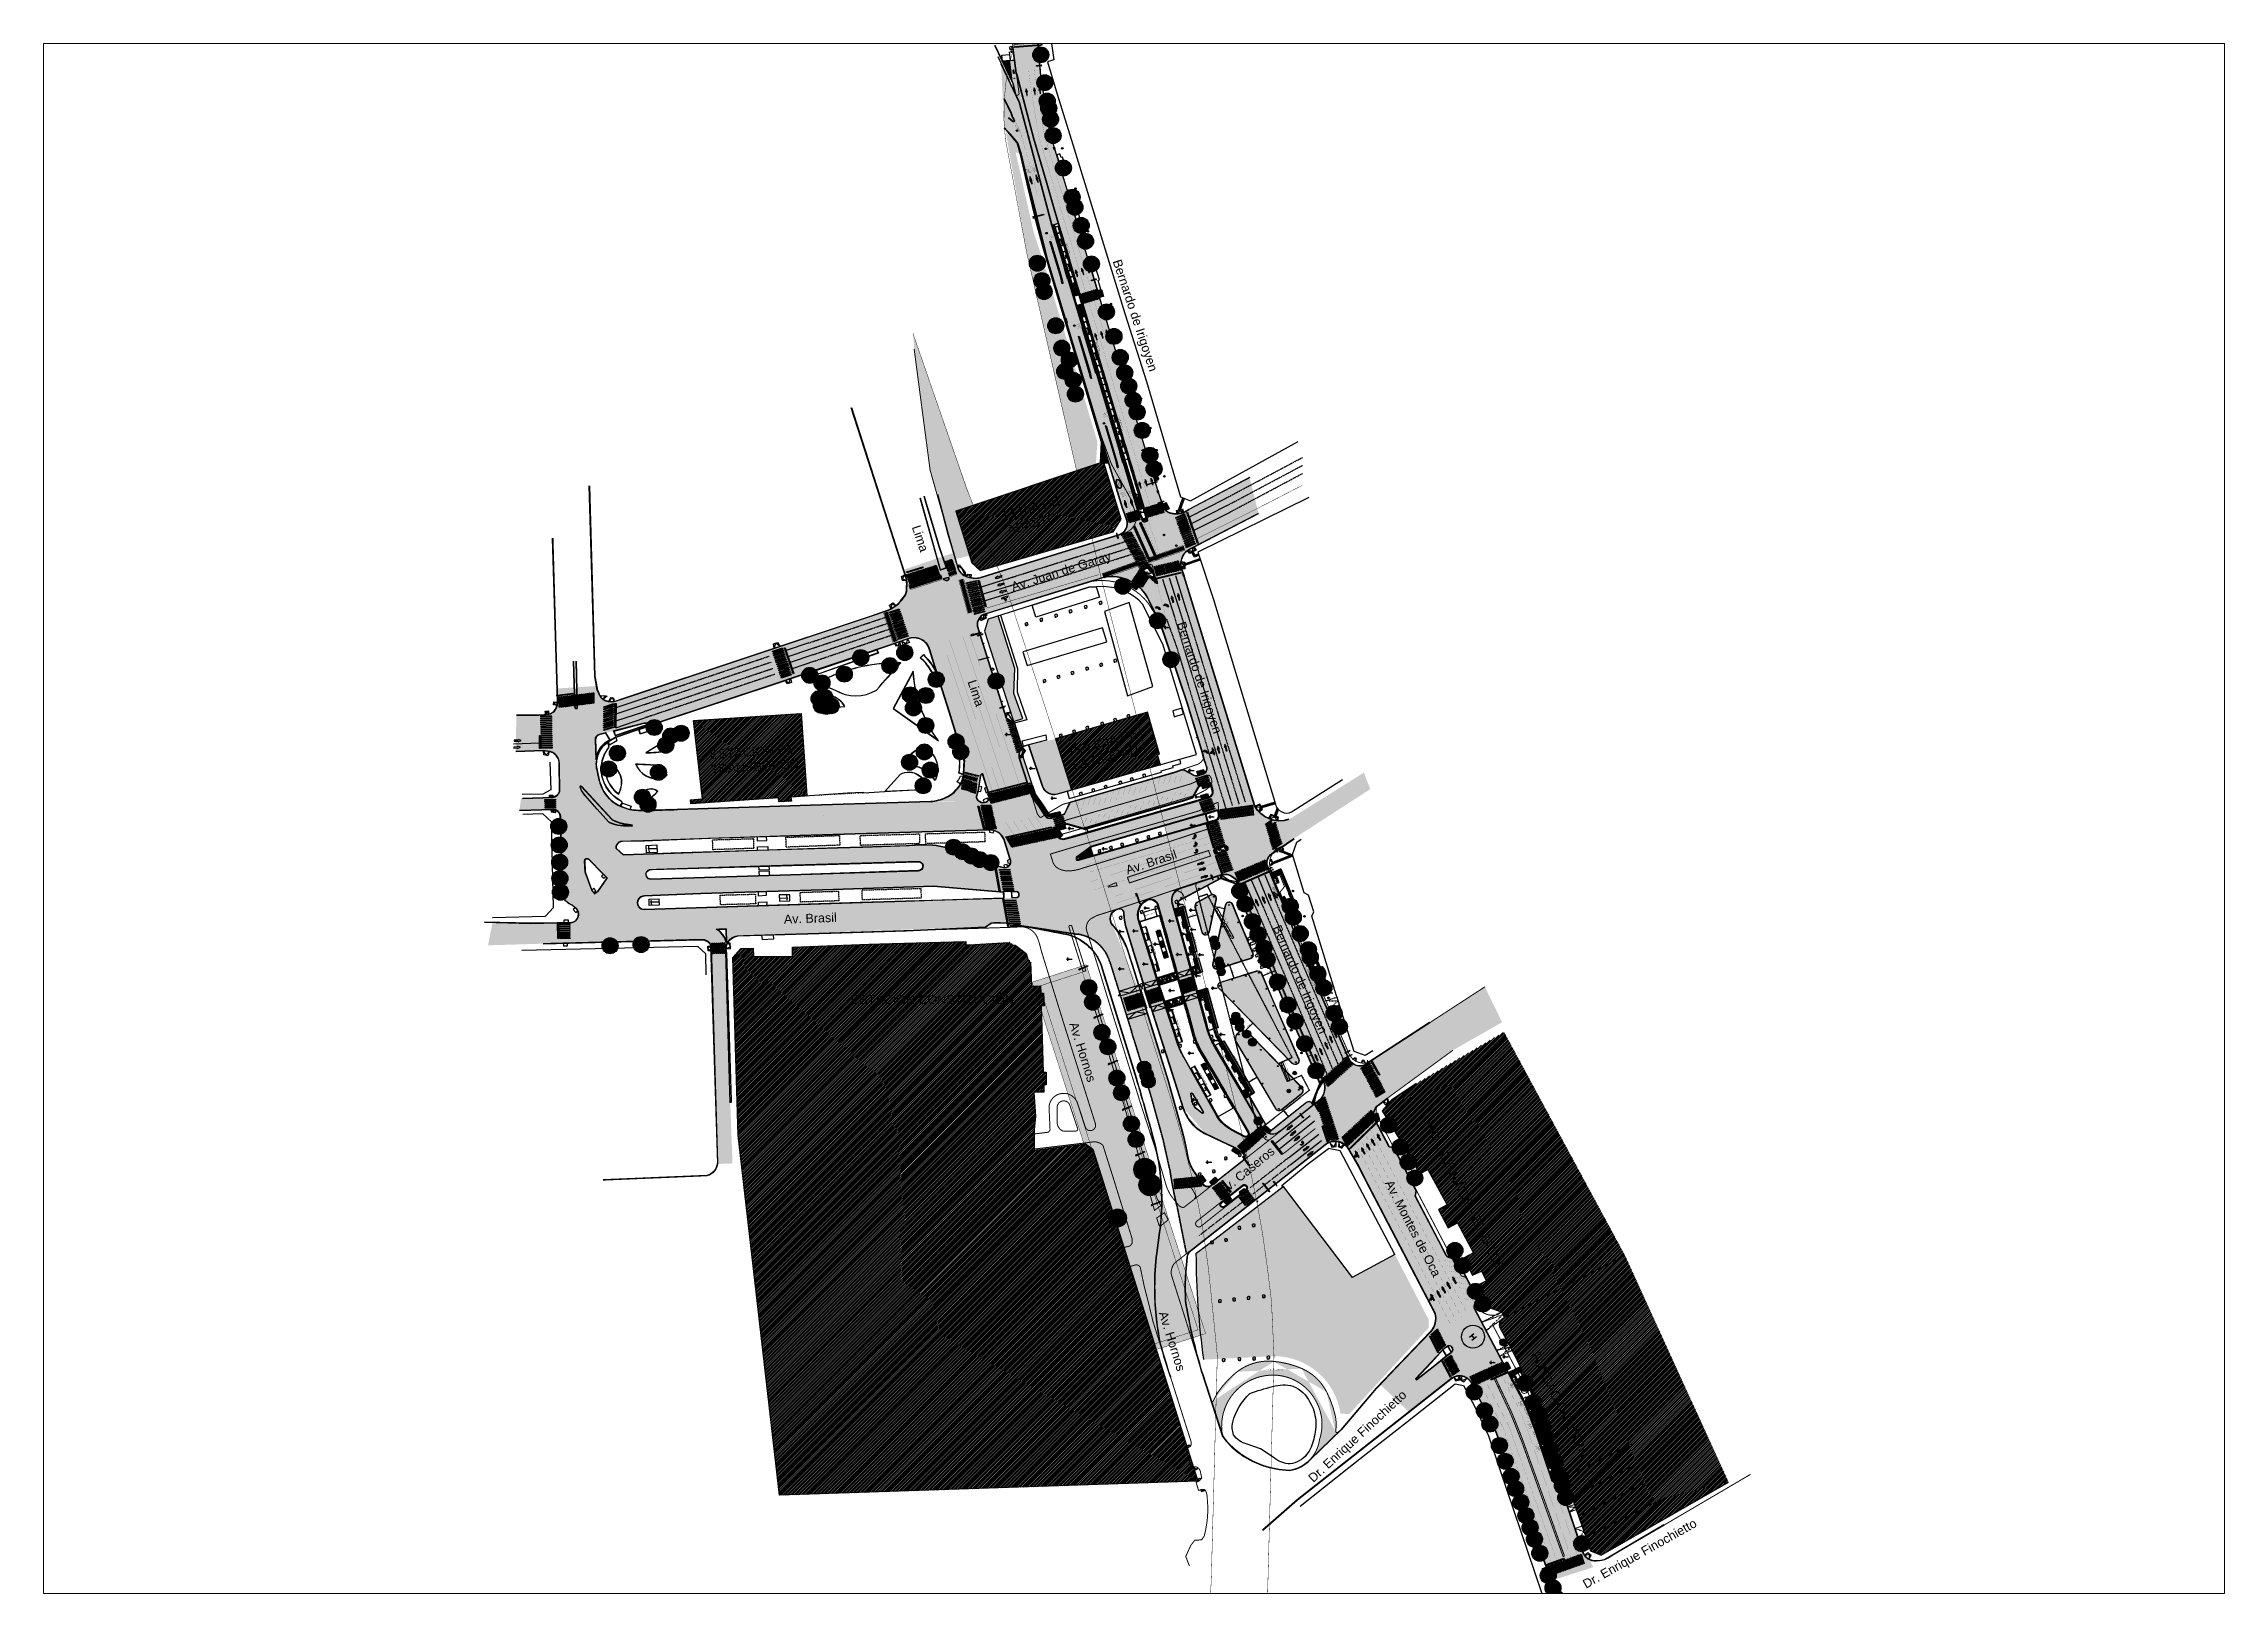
# Paper-space layout 'Layout1' of a CAD drawing. Header units: metres. Extents: x 26 to 3444, y 5 to 2434.
# The model-space entities are those that its viewports show. They can reach past a viewport. Long polylines and large blocks are cut down to what shows.
import ezdxf

# ---------------------------------------------------------------- set-up
doc = ezdxf.new("R2010")
doc.units = ezdxf.units.M
doc.set_wipeout_variables(frame=1)
for name, pattern in [('ACAD_ISO03W100', [30, 12, -18]), ('AM_ISO02W050x2', [3.75, 3, -0.75]), ('AP-AC_SA$0$MTB GENERAL BASE 18$0$Dash Style-6', [1.04164, 0.625, -0.20828, 0.06943, -0.13893]), ('CARRIL', [2.65, 1, -1.65]), ('CTCUII- XREF$0$STYLE_11', [0.386658, 0.193329, -0.193329]), ('DASHDOT', [1, 0.5, -0.25, 0, -0.25]), ('DASHED', [0.75, 0.5, -0.25]), ('DASHED2', [0.375, 0.25, -0.125]), ('HIDDEN B', [0.375, 0.25, -0.125]), ('HIDDENX2', [0.75, 0.5, -0.25])]:
    doc.linetypes.add(name, pattern=pattern)
for name, color, linetype, lineweight in [('0-E-BARANDAS', 1, 'Continuous', 5), ('PR_Podoctatiles', 40, 'Continuous', 5), ('SansNom [1.1]', 7, 'Continuous', 0)]:
    doc.layers.add(name, color=color, linetype=linetype, lineweight=lineweight)
for name, color, linetype in [('00-Ilum. nueva', 2, 'Continuous'), ('ANOTACIONES', 6, 'Continuous'), ('BALDOSAS NUEVAS', 252, 'Continuous'), ('BOULEVARD', 1, 'Continuous'), ('CAZOLETAS EXISTENTES', 252, 'Continuous'), ('DGPRO_ Calzada', 252, 'Continuous'), ('DGPRO_Accesos vehiculares existentes', 1, 'Continuous'), ('DGPRO_Aclaraciones', 6, 'Continuous'), ('DGPRO_Anotaciones', 6, 'Continuous'), ('DGPRO_Arboles existentes', 252, 'Continuous'), ('DGPRO_Areas verdes existentes', 253, 'Continuous'), ('DGPRO_ARQ_EXISTENCIA', 7, 'Continuous'), ('DGPRO_Autopista', 160, 'Continuous'), ('DGPRO_Baldosas guias', 253, 'Continuous'), ('DGPRO_Bolardos', 252, 'Continuous'), ('DGPRO_Carteles existentes', 1, 'Continuous'), ('DGPRO_Colores', 1, 'Continuous'), ('DGPRO_Columnas', 2, 'Continuous'), ('DGPRO_Cordon existente', 244, 'HIDDENX2'), ('DGPRO_Cordon nuevo', 1, 'Continuous'), ('DGPRO_Cordon provisorio', 1, 'Continuous'), ('DGPRO_Cordones viales', 40, 'Continuous'), ('DGPRO_Cruces elevados nuevos', 1, 'Continuous'), ('DGPRO_Cubre cazoleta', 1, 'Continuous'), ('DGPRO_DH Amarilla', 40, 'Continuous'), ('DGPRO_DH blanca', 255, 'Continuous'), ('DGPRO_DH Cordon bicisenda', 40, 'Continuous'), ('DGPRO_DH existentes', 1, 'Continuous'), ('DGPRO_DH ROJA', 12, 'Continuous'), ('DGPRO_Edificacion existente', 2, 'Continuous'), ('DGPRO_Escaleras existentes', 1, 'Continuous'), ('DGPRO_H Peinado', 253, 'Continuous'), ('DGPRO_Luminarias existentes', 1, 'Continuous'), ('DGPRO_Mobiliarios existentes', 1, 'Continuous'), ('DGPRO_Mov 5.1.2026', 7, 'Continuous'), ('DGPRO_NUEVAS REJAS', 132, 'Continuous'), ('DGPRO_Obrador F', 30, 'Continuous'), ('DGPRO_Paradores existentes', 252, 'Continuous'), ('DGPRO_Paradores nuevos', 1, 'Continuous'), ('DGPRO_Planteras existentes', 1, 'Continuous'), ('DGPRO_Planteras nuevas', 1, 'Continuous'), ('DGPRO_Puestos nuevos', 1, 'Continuous'), ('DGPRO_rampas paradores', 1, 'Continuous'), ('DGPRO_Rejas', 1, 'Continuous'), ('DGPRO_Semaforos', 1, 'Continuous'), ('DGPRO_Sumideros existentes', 251, 'Continuous'), ('DGPRO_Tactiles', 40, 'Continuous'), ('DGPRO_Tapas existentes', 1, 'Continuous'), ('DGPRO_Topes playa de regulacion', 40, 'Continuous'), ('DGPRO_TOPO', 7, 'Continuous'), ('DGPRO_Tortuga', 40, 'Continuous'), ('DGPRO_Vados existentes', 252, 'Continuous'), ('DGPRO_Vados nuevos', 1, 'Continuous'), ('DGPRO_Vereda existente', 1, 'Continuous'), ('H', 253, 'Continuous'), ('iluminacion nueva verda', 7, 'Continuous'), ('MOBILIARIO', 1, 'Continuous'), ('paradas', 7, 'Continuous'), ('REJA', 1, 'Continuous'), ('TACTILES NUEVOS', 1, 'Continuous')]:
    doc.layers.add(name, color=color, linetype=linetype)
for name, color, linetype, true_color in [('DGPRO_DH Verde', 7, 'Continuous', 0x579a64), ('DGPRO_Escaleras proyectadas subte F', 7, 'Continuous', 0xe88f4a), ('DGPRO_Hatch edificios', 7, 'Continuous', 0xd1e8ff), ('DGPRO_Nuevas areas verdes', 7, 'Continuous', 0xc1ccb7), ('DGPRO_Preconformadas', 7, 'Continuous', 0xeeeced), ('TACTILES PARADAS', 7, 'Continuous', 0xffffd1)]:
    doc.layers.add(name, color=color, linetype=linetype, true_color=true_color)
doc.styles.add('REFERENCIAS', font='arial.ttf', dxfattribs={"width": 0.8})
doc.styles.get("Standard").update_dxf_attribs({"font": 'arial.ttf'})
doc.dimstyles.new('0_CMC', dxfattribs={"dimtxt": 0.6, "dimasz": 0.1, "dimexe": 0.06, "dimexo": 0.1, "dimgap": 0.07, "dimtad": 1, "dimrnd": 0.1, "dimzin": 4, "dimdsep": 46, "dimtxsty": 'REFERENCIAS', "dimblk": 'ARCHTICK', "dimcen": 0, "dimdle": 0.004, "dimse1": 1, "dimse2": 1, "dimadec": 6, "dimazin": 2, "dimtfac": 1, "dimtofl": 0, "dimtmove": 1, "dimatfit": 0, "dimldrblk": 'DOT', "dimfxl": 0.0015, "dimtolj": 1, "dimtzin": 0, "dimlwd": -1, "dimlwe": -1, "dimarcsym": 0})
pattern_1 = [(198, (-3467.0911, -2392.85435), (0.081433703, -0.250627168), [])]
pattern_2 = [(45, (-399.8111, -1131.54865), (-0.4490128, 0.4490128), [])]

# ---------------------------------------------------------------- blocks, each defined once
blk = doc.blocks.new('REJA LATERAL')
at = {"layer": '0-E-BARANDAS', "true_color": 0xffffff}
h = blk.add_hatch(color=7, dxfattribs=at)
h.dxf.hatch_style = 1
h.paths.add_polyline_path([(53.4, 12.6), (53.3, 12.6), (53.3, 12.5), (53.4, 12.5)])
h.paths.add_polyline_path([(53.4, 12.5), (53.4, 12.5), (53.4, 12.5), (53.4, 12.5), (53.4, 12.5), (53.4, 12.5)], flags=16)
h.paths.add_polyline_path([(53.4, 12.7), (53.3, 12.7), (53.3, 12.6), (53.4, 12.6)])
h.paths.add_polyline_path([(53.4, 12.6), (53.4, 12.6), (53.4, 12.6), (53.4, 12.6), (53.4, 12.6), (53.4, 12.6)], flags=16)
h = blk.add_hatch(color=7, dxfattribs=at)
h.dxf.hatch_style = 1
edge = h.paths.add_edge_path()
edge.add_line((53.5, 12.6), (53.5, 12.6))
edge.add_line((53.5, 12.6), (53.5, 12.6))
edge.add_line((53.5, 12.6), (53.5, 12.6))
edge.add_line((53.5, 12.6), (53.5, 12.6))
edge.add_line((53.5, 12.6), (53.5, 12.6))
edge.add_line((53.5, 12.6), (53.5, 12.8))
edge.add_arc((53.5, 12.8), 0.0225, 0.2745, 179.7255, ccw=False)
edge.add_line((53.5, 12.8), (53.5, 12.6))
h = blk.add_hatch(color=7, dxfattribs=at)
h.dxf.hatch_style = 1
h.paths.add_polyline_path([(53.5, 10.4), (53.5, 10.4), (53.5, 10.4), (53.5, 10.4), (53.5, 10.4), (53.5, 10.4), (53.5, 12.5), (53.5, 12.5), (53.5, 12.6), (53.5, 12.6), (53.5, 12.5), (53.5, 12.5)])
h = blk.add_hatch(color=7, dxfattribs=at)
h.dxf.hatch_style = 1
h.paths.add_polyline_path([(53.3, 10.3), (53.3, 10.4), (53.4, 10.4), (53.4, 10.3)])
h.paths.add_polyline_path([(53.4, 10.3), (53.4, 10.3), (53.4, 10.3), (53.4, 10.3), (53.4, 10.3), (53.4, 10.3)], flags=16)
h.paths.add_polyline_path([(53.3, 10.5), (53.4, 10.5), (53.4, 10.4), (53.3, 10.4)])
h.paths.add_polyline_path([(53.4, 10.4), (53.4, 10.4), (53.4, 10.4), (53.4, 10.4), (53.4, 10.4), (53.4, 10.4)], flags=16)
h = blk.add_hatch(color=7, dxfattribs=at)
h.dxf.hatch_style = 1
edge = h.paths.add_edge_path()
edge.add_line((53.5, 10.3), (53.5, 10.3))
edge.add_line((53.5, 10.3), (53.5, 10.4))
edge.add_line((53.5, 10.4), (53.5, 10.4))
edge.add_line((53.5, 10.4), (53.5, 10.3))
edge.add_line((53.5, 10.3), (53.5, 10.3))
edge.add_line((53.5, 10.3), (53.5, 10.1))
edge.add_arc((53.5, 10.1), 0.0225, 180.2745, 359.7255)
edge.add_line((53.5, 10.1), (53.5, 10.3))
at = {"layer": '0-E-BARANDAS', "color": 18, "true_color": 0x000000}
for points in [[(53.4, 12.6), (53.4, 12.7), (53.3, 12.7), (53.3, 12.6)], [(53.4, 12.5), (53.4, 12.6), (53.3, 12.6), (53.3, 12.5)], [(53.4, 10.4), (53.4, 10.5), (53.3, 10.5), (53.3, 10.4)], [(53.4, 10.3), (53.4, 10.4), (53.3, 10.4), (53.3, 10.3)]]:
    blk.add_lwpolyline(points, close=True, dxfattribs=at)
for points in [[(53.4, 12.6), (53.4, 12.6), (53.4, 12.6), (53.4, 12.6), (53.4, 12.6), (53.4, 12.6), (53.4, 12.6)], [(53.4, 12.5), (53.4, 12.5), (53.4, 12.5), (53.4, 12.5), (53.4, 12.5), (53.4, 12.5), (53.4, 12.5)], [(53.4, 10.4), (53.4, 10.4), (53.4, 10.4), (53.4, 10.4), (53.4, 10.4), (53.4, 10.4), (53.4, 10.4)], [(53.4, 10.3), (53.4, 10.3), (53.4, 10.3), (53.4, 10.3), (53.4, 10.3), (53.4, 10.3), (53.4, 10.3)]]:
    blk.add_lwpolyline(points, dxfattribs=at)
at = {"layer": '0-E-BARANDAS'}
for points in [[(53.5, 12.6), (53.5, 12.6), (53.5, 12.8, -0.995221), (53.5, 12.8), (53.5, 12.6)], [(53.5, 10.3), (53.5, 10.3), (53.5, 10.1, 0.995221), (53.5, 10.1), (53.5, 10.3)]]:
    blk.add_lwpolyline(points, format="xyb", dxfattribs=at)
for points in [[(53.5, 12.6), (53.5, 12.5), (53.5, 12.5), (53.5, 12.6)], [(53.5, 12.6), (53.5, 12.6), (53.5, 12.6), (53.5, 12.6)], [(53.5, 12.5), (53.5, 10.1), (53.5, 10.1), (53.5, 12.5)], [(53.5, 10.4), (53.5, 10.4), (53.5, 10.4), (53.5, 10.4)], [(53.5, 10.4), (53.5, 10.3), (53.5, 10.3), (53.5, 10.4)]]:
    blk.add_lwpolyline(points, close=True, dxfattribs=at)
blk = doc.blocks.new('vado')
at = {"layer": 'BALDOSAS NUEVAS', "true_color": 0xc7c8ca}
h = blk.add_hatch(dxfattribs=at)
h.set_pattern_fill('ANSI31', color=9, scale=0.045, angle=315.13)
h.set_pattern_definition([(0.1300306, (3929.516, 4974.77708), (-0.000324249, 0.142874632), [])])
h.paths.add_polyline_path([(3289.2, 1795.8), (3292, 1795.8), (3292, 1797.6), (3289.2, 1797.6)])
at = {"layer": 'PR_Podoctatiles'}
h = blk.add_hatch(dxfattribs=at)
h.set_pattern_fill('HEX', color=256, scale=0.01, angle=210)
h.set_pattern_definition([(210, (-1.27804, -10.973225), (0.0274963066, -0.047625), [0.03175, -0.0635]), (330, (-1.27804, -10.973225), (0.0274963066, 0.047625), [0.03175, -0.0635]), (270, (-1.30554, -10.9891), (0.05499261315, 0), [0.03175, -0.0635])])
edge = h.paths.add_edge_path()
edge.add_line((3292, 1796), (3292.4, 1796))
edge.add_line((3292, 1796), (3292, 1797.6))
edge.add_line((3292.4, 1796), (3292.4, 1798))
edge.add_line((3289.2, 1797.6), (3292, 1797.6))
edge.add_line((3288.8, 1796), (3288.8, 1798))
edge.add_line((3288.8, 1798), (3292.4, 1798))
edge.add_line((3288.8, 1796), (3289.2, 1796))
edge.add_line((3289.2, 1796), (3289.2, 1797.6))
at = {"layer": 'TACTILES NUEVOS'}
for points in [[(3288.8, 1796), (3288.8, 1798), (3292.4, 1798), (3292.4, 1796)], [(3288.8, 1796), (3288.8, 1798)], [(3289.2, 1797.6), (3288.8, 1797.6)], [(3289.2, 1797.2), (3288.8, 1797.2)], [(3289.2, 1796.8), (3288.8, 1796.8)], [(3289.2, 1796.4), (3288.8, 1796.4)], [(3288.8, 1796), (3289.2, 1796)], [(3289.2, 1796), (3288.8, 1796)], [(3289.2, 1798), (3289.2, 1797.6)], [(3289.2, 1795.8), (3289.2, 1797.6), (3292, 1797.6), (3292, 1795.8)], [(3289.2, 1795.8), (3289.7, 1797.6)], [(3289.7, 1795.8), (3289.2, 1795.8)], [(3289.6, 1798), (3289.6, 1797.6)], [(3289.7, 1797.6), (3289.7, 1795.8)], [(3289.7, 1795.8), (3290.6, 1797.6), (3291.5, 1795.8)], [(3289.7, 1795.8), (3291.5, 1795.8), (3292, 1795.8)], [(3290, 1798), (3290, 1797.6)], [(3290.4, 1798), (3290.4, 1797.6)], [(3290.8, 1798), (3290.8, 1797.6)], [(3291.2, 1798), (3291.2, 1797.6)], [(3291.5, 1797.6), (3291.5, 1795.8)], [(3292, 1795.8), (3291.5, 1797.6)], [(3291.6, 1798), (3291.6, 1797.6)], [(3292, 1798), (3292, 1797.6)], [(3292.4, 1797.6), (3292, 1797.6)], [(3292.4, 1797.2), (3292, 1797.2)], [(3292.4, 1796.8), (3292, 1796.8)], [(3292.4, 1796.4), (3292, 1796.4)], [(3292, 1796), (3292.4, 1796)], [(3292.4, 1796), (3292, 1796)]]:
    blk.add_lwpolyline(points, dxfattribs=at)
blk = doc.blocks.new('NIVELES')
at = {"layer": 'ANOTACIONES'}
h = blk.add_hatch(color=1, dxfattribs=at)
h.dxf.hatch_style = 1
h.paths.add_polyline_path([(359.59, 442.23), (359.59, 442.41, 0.414214), (359.41, 442.23)])
h.paths.add_polyline_path([(359.59, 442.05, 0.414214), (359.77, 442.23), (359.59, 442.23)])
at = {"layer": 'ANOTACIONES', "color": 1}
for points in [[(359.23, 442.23), (360.54, 442.23)], [(359.59, 441.87), (359.59, 442.59)]]:
    blk.add_lwpolyline(points, dxfattribs=at)
blk.add_circle((359.59, 442.23), 0.18, dxfattribs=at)
blk.add_attdef('NIVEL', (359.84, 442.27), '', height=0.158, dxfattribs=at)
blk = doc.blocks.new('modulo cabildo reja')
at = {"layer": 'paradas', "color": 1}
blk.add_lwpolyline([(5873.2, 3749.7), (5873.2, 3749.7, -0.391021), (5873.3, 3749.7), (5873.3, 3749.7, 0.391021), (5873.3, 3749.7), (5873.3, 3749.7, 0.391021), (5873.4, 3749.7), (5873.4, 3749.7, -0.391021), (5873.4, 3749.7), (5873.4, 3749.7), (5873.4, 3749.5), (5873.4, 3749.5, -0.391021), (5873.4, 3749.5), (5873.4, 3749.6, 0.402257), (5873.3, 3749.6), (5873.3, 3749.6, 0.391021), (5873.3, 3749.6), (5873.3, 3749.5, -0.391021), (5873.2, 3749.5), (5873.2, 3749.5)], format="xyb", close=True, dxfattribs=at)
blk.add_lwpolyline([(5873.2, 3749.7), (5873.4, 3749.7), (5873.4, 3749.6), (5873.2, 3749.6)], close=True, dxfattribs=at)
for points in [[(5873.3, 3750.3), (5876.6, 3750.3)], [(5876.6, 3750.2), (5873.3, 3750.2)], [(5876.6, 3749.9), (5873.3, 3749.9)], [(5876.5, 3749.6), (5873.4, 3749.6)], [(5873.4, 3749.5), (5876.5, 3749.5)]]:
    blk.add_lwpolyline(points, dxfattribs=at)
at = {"layer": 'paradas', "color": 1, "insert": (5873.9, 3749.4), "char_height": 0.222, "attachment_point": 1}
blk.add_mtext_dynamic_manual_height_columns('Modulo baranda', width=3.559, gutter_width=12.5, heights=[0], dxfattribs=at)
blk = doc.blocks.new('pare dh')
at = {"layer": 'DGPRO_DH blanca', "const_width": 0.04}
for points in [[(3568.3, 1869.7), (3568.6, 1868.3)], [(3568.7, 1867.3), (3568.6, 1867.7), (3571, 1868.4), (3571.1, 1868)], [(3569.1, 1868.4), (3568.9, 1870), (3569.5, 1868.6)], [(3569, 1869), (3569.3, 1869.1)], [(3570.1, 1868.7), (3569.8, 1869.2), (3569.6, 1869.4)], [(3570.2, 1870.3), (3569.9, 1870.2), (3570.3, 1868.8), (3570.6, 1868.9)], [(3570.1, 1869.5), (3570.3, 1869.6)]]:
    blk.add_lwpolyline(points, dxfattribs=at)
for points in [[(3568.5, 1869), (3568.7, 1869.1, 0.297436), (3568.5, 1869.8), (3568.3, 1869.7)], [(3569.7, 1868.6), (3569.3, 1870.1), (3569.5, 1870.1, -0.345857), (3569.7, 1869.4), (3569.5, 1869.4)]]:
    blk.add_lwpolyline(points, format="xyb", dxfattribs=at)
blk = doc.blocks.new('modulo cabildo bancos')
at = {"layer": 'paradas', "true_color": 0x939598}
h = blk.add_hatch(color=252, dxfattribs=at)
h.dxf.hatch_style = 1
h.paths.add_polyline_path([(5874.4, 3753.3), (5873.8, 3753.3), (5873.8, 3752.8), (5874.4, 3752.8)])
h.paths.add_polyline_path([(5874.9, 3753.3), (5874.4, 3753.3), (5874.4, 3752.8), (5874.9, 3752.8)])
h.paths.add_polyline_path([(5875.4, 3753.3), (5874.9, 3753.3), (5874.9, 3752.8), (5875.4, 3752.8)])
h.paths.add_polyline_path([(5875.9, 3753.3), (5875.4, 3753.3), (5875.4, 3752.8), (5875.9, 3752.8)])
h.paths.add_polyline_path([(5876.5, 3753.3), (5875.9, 3753.3), (5875.9, 3752.8), (5876.5, 3752.8)])
at = {"layer": 'paradas', "color": 1}
blk.add_lwpolyline([(5873.2, 3753.5), (5873.2, 3753.5, -0.391021), (5873.3, 3753.5), (5873.3, 3753.5, 0.391021), (5873.3, 3753.5), (5873.3, 3753.5, 0.391021), (5873.4, 3753.5), (5873.4, 3753.5, -0.391021), (5873.4, 3753.5), (5873.4, 3753.5), (5873.4, 3753.3), (5873.4, 3753.3, -0.391021), (5873.4, 3753.3), (5873.4, 3753.3, 0.402257), (5873.3, 3753.4), (5873.3, 3753.4, 0.391021), (5873.3, 3753.3), (5873.3, 3753.3, -0.391021), (5873.2, 3753.3), (5873.2, 3753.3)], format="xyb", close=True, dxfattribs=at)
for points in [[(5873.3, 3754), (5876.6, 3754)], [(5876.6, 3754), (5873.3, 3754)], [(5876.6, 3753.6), (5873.3, 3753.6)], [(5873.4, 3753.5), (5876.5, 3753.5)], [(5873.4, 3753.4), (5876.5, 3753.4)], [(5873.4, 3753.4), (5876.5, 3753.4)], [(5876.5, 3753.3), (5873.4, 3753.3)], [(5876.5, 3753.3), (5876.5, 3752.8), (5873.8, 3752.8), (5873.8, 3753.3)], [(5874.4, 3752.8), (5874.4, 3753.3)], [(5874.9, 3752.8), (5874.9, 3753.3)], [(5875.4, 3752.8), (5875.4, 3753.3)], [(5875.9, 3752.8), (5875.9, 3753.3)]]:
    blk.add_lwpolyline(points, dxfattribs=at)
at = {"layer": 'paradas', "color": 1, "linetype": 'HIDDENX2'}
blk.add_lwpolyline([(5876.6, 3753.7), (5873.3, 3753.7), (5873.3, 3751.4), (5876.6, 3751.4), (5876.6, 3753.7)], dxfattribs=at)
at = {"layer": 'paradas', "color": 1}
blk.add_lwpolyline([(5873.2, 3753.5), (5873.4, 3753.5), (5873.4, 3753.4), (5873.2, 3753.4)], close=True, dxfattribs=at)
blk.add_circle((5873.3, 3753.1), 0.175, dxfattribs=at)
at = {"layer": 'paradas', "color": 1, "insert": (5873.4, 3752.6), "char_height": 0.222, "attachment_point": 1}
blk.add_mtext_dynamic_manual_height_columns('Modulo banco + tacho', width=3.559, gutter_width=12.5, heights=[0], dxfattribs=at)
blk = doc.blocks.new('modulo cabildo vidrio')
at = {"layer": 'paradas', "color": 1}
blk.add_lwpolyline([(5873.2, 3761.1), (5873.2, 3761.1, -0.391021), (5873.3, 3761.1), (5873.3, 3761, 0.391021), (5873.3, 3761), (5873.3, 3761, 0.391021), (5873.4, 3761), (5873.4, 3761.1, -0.391021), (5873.4, 3761.1), (5873.4, 3761.1), (5873.4, 3760.9), (5873.4, 3760.9, -0.391021), (5873.4, 3760.9), (5873.4, 3760.9, 0.402257), (5873.3, 3760.9), (5873.3, 3760.9, 0.391021), (5873.3, 3760.9), (5873.3, 3760.9, -0.391021), (5873.2, 3760.9), (5873.2, 3760.9)], format="xyb", close=True, dxfattribs=at)
blk.add_lwpolyline([(5873.2, 3761), (5873.4, 3761), (5873.4, 3760.9), (5873.2, 3760.9)], close=True, dxfattribs=at)
for points in [[(5873.3, 3761.6), (5876.6, 3761.6)], [(5876.6, 3761.5), (5873.3, 3761.5)], [(5876.6, 3761.2), (5873.3, 3761.2)], [(5873.4, 3761), (5876.5, 3761)], [(5873.4, 3761), (5876.5, 3761)], [(5876.5, 3761), (5873.4, 3761)], [(5873.4, 3760.9), (5876.5, 3760.9)]]:
    blk.add_lwpolyline(points, dxfattribs=at)
at = {"layer": 'paradas', "color": 1, "linetype": 'HIDDENX2'}
blk.add_lwpolyline([(5876.6, 3761.2), (5873.3, 3761.2), (5873.3, 3758.9), (5876.6, 3758.9), (5876.6, 3761.2)], dxfattribs=at)
at = {"layer": 'paradas', "color": 1, "insert": (5874, 3760.8), "char_height": 0.222, "attachment_point": 1}
blk.add_mtext_dynamic_manual_height_columns('Modulo vidrio', width=3.559, gutter_width=12.5, heights=[0], dxfattribs=at)
blk = doc.blocks.new('columna parador')
at = {"layer": 'paradas', "color": 1, "elevation": 13.4}
blk.add_lwpolyline([(3539.9, 2165.5), (3540, 2165.5, -0.391021), (3539.9, 2165.5), (3539.9, 2165.5, 0.391021), (3539.9, 2165.5), (3539.9, 2165.4, 0.391021), (3539.9, 2165.4), (3540, 2165.4, -0.391021), (3540, 2165.4), (3540, 2165.4), (3539.8, 2165.3), (3539.8, 2165.3, -0.391021), (3539.8, 2165.3), (3539.8, 2165.3, 0.402257), (3539.8, 2165.3), (3539.8, 2165.4, 0.391021), (3539.8, 2165.4), (3539.8, 2165.4, -0.391021), (3539.8, 2165.4), (3539.7, 2165.4)], format="xyb", close=True, dxfattribs=at)
blk.add_lwpolyline([(3539.9, 2165.5), (3539.9, 2165.4), (3539.8, 2165.3), (3539.8, 2165.4)], close=True, dxfattribs=at)
blk = doc.blocks.new('modulo cabildo info')
at = {"layer": 'paradas', "color": 1}
blk.add_lwpolyline([(5873.2, 3757.3), (5873.2, 3757.3, -0.391021), (5873.3, 3757.3), (5873.3, 3757.2, 0.391021), (5873.3, 3757.2), (5873.3, 3757.2, 0.391021), (5873.4, 3757.2), (5873.4, 3757.3, -0.391021), (5873.4, 3757.3), (5873.4, 3757.3), (5873.4, 3757.1), (5873.4, 3757.1, -0.391021), (5873.4, 3757.1), (5873.4, 3757.1, 0.402257), (5873.3, 3757.1), (5873.3, 3757.1, 0.391021), (5873.3, 3757.1), (5873.3, 3757.1, -0.391021), (5873.2, 3757.1), (5873.2, 3757.1)], format="xyb", close=True, dxfattribs=at)
blk.add_lwpolyline([(5873.2, 3757.2), (5873.4, 3757.2), (5873.4, 3757.1), (5873.2, 3757.1)], close=True, dxfattribs=at)
for points in [[(5873.3, 3757.8), (5876.6, 3757.8)], [(5876.6, 3757.7), (5873.3, 3757.7)], [(5876.6, 3757.4), (5873.3, 3757.4)], [(5873.4, 3757.2), (5876.5, 3757.2)], [(5873.4, 3757.2), (5876.5, 3757.2)], [(5873.4, 3757.1), (5876.5, 3757.1)], [(5876.5, 3757.1), (5873.4, 3757.1)]]:
    blk.add_lwpolyline(points, dxfattribs=at)
at = {"layer": 'paradas', "color": 1, "linetype": 'HIDDENX2'}
blk.add_lwpolyline([(5876.6, 3757.4), (5873.3, 3757.4), (5873.3, 3755.1), (5876.6, 3755.1), (5876.6, 3757.4)], dxfattribs=at)
at = {"layer": 'paradas', "color": 1, "insert": (5873.6, 3756.9), "char_height": 0.222, "attachment_point": 1}
blk.add_mtext_dynamic_manual_height_columns('Modulo informacion', width=3.559, gutter_width=12.5, heights=[0], dxfattribs=at)
blk = doc.blocks.new('modulo cabildo baranda +techo')
at = {"layer": 'paradas', "color": 1}
blk.add_lwpolyline([(5877.8, 3749.7), (5877.8, 3749.7, -0.391021), (5877.8, 3749.7), (5877.8, 3749.7, 0.391021), (5877.8, 3749.7), (5877.9, 3749.7, 0.391021), (5877.9, 3749.7), (5877.9, 3749.7, -0.391021), (5877.9, 3749.7), (5877.9, 3749.7), (5877.9, 3749.5), (5877.9, 3749.5, -0.391021), (5877.9, 3749.5), (5877.9, 3749.6, 0.402257), (5877.9, 3749.6), (5877.8, 3749.6, 0.391021), (5877.8, 3749.6), (5877.8, 3749.5, -0.391021), (5877.8, 3749.5), (5877.8, 3749.5)], format="xyb", close=True, dxfattribs=at)
blk.add_lwpolyline([(5877.8, 3749.7), (5877.9, 3749.7), (5877.9, 3749.6), (5877.8, 3749.6)], close=True, dxfattribs=at)
for points in [[(5877.9, 3750.3), (5881.2, 3750.3)], [(5881.2, 3750.2), (5877.9, 3750.2)], [(5881.2, 3749.9), (5877.9, 3749.9)], [(5881.1, 3749.6), (5877.9, 3749.6)], [(5877.9, 3749.5), (5881.1, 3749.5)]]:
    blk.add_lwpolyline(points, dxfattribs=at)
at = {"layer": 'paradas', "color": 1, "linetype": 'HIDDENX2'}
blk.add_lwpolyline([(5881.2, 3749.9), (5877.9, 3749.9), (5877.9, 3747.6), (5881.2, 3747.6), (5881.2, 3749.9)], dxfattribs=at)
at = {"layer": 'paradas', "color": 1, "insert": (5878, 3749.4), "char_height": 0.222, "attachment_point": 1}
blk.add_mtext_dynamic_manual_height_columns('\\pxqc;Modulo baranda \\Ptechado', width=3.152, gutter_width=12.5, heights=[0], dxfattribs=at)
blk = doc.blocks.new('_ArchTick')
at = {"color": 0, "linetype": 'ByBlock', "const_width": 0.15}
blk.add_lwpolyline([(-0.5, -0.5), (0.5, 0.5)], dxfattribs=at)
blk = doc.blocks.new('*D152')
at = {"layer": 'Defpoints', "color": 0, "transparency": 16777216}
for p in [(45.7, -396.5), (46.4, -398.7), (46.9, -398.6)]:
    blk.add_point(p, dxfattribs=at)
at = {"layer": 'DGPRO_Preconformadas', "color": 0, "transparency": 16777216}
blk.add_line((46.2, -396.4), (46.9, -398.6), dxfattribs=at)
at = {"layer": 'DGPRO_Preconformadas', "color": 0, "transparency": 16777216, "xscale": 0.1, "yscale": 0.1, "zscale": 0.1}
for p, rotation in [((46.2, -396.4), 106.1064083210825), ((46.9, -398.6), 286.1064083210826)]:
    blk.add_blockref('_ArchTick', p, dxfattribs=dict(at, rotation=rotation))
at = {"layer": 'DGPRO_Preconformadas', "color": 0, "transparency": 16777216, "insert": (46.9, -397.4), "char_height": 0.6, "attachment_point": 5, "rotation": 286.1064, "style": 'REFERENCIAS'}
blk.add_mtext('\\A1;2.30', dxfattribs=at)
blk = doc.blocks.new('_Dot')
at = {"color": 0, "linetype": 'ByBlock', "lineweight": -2}
blk.add_line((-0.5, 0), (-1, 0), dxfattribs=at)
at = {"color": 0, "linetype": 'ByBlock', "const_width": 0.5}
blk.add_lwpolyline([(-0.25, 0, 1), (0.25, 0, 1)], format="xyb", close=True, dxfattribs=at)
blk = doc.blocks.new('SEMAFORO 2 PLANTA')
at = {"true_color": 0xffffff, "transparency": 33554687}
h = blk.add_hatch(color=7, dxfattribs=at)
h.dxf.hatch_style = 1
h.paths.add_polyline_path([(-17484.1, 2072.6), (-17484.1, 2072.9), (-17484.5, 2072.9), (-17484.5, 2072.6), (-17484.4, 2072.6, -1), (-17484.2, 2072.6)])
h = blk.add_hatch(color=7, dxfattribs=at)
h.dxf.hatch_style = 1
h.paths.add_polyline_path([(-17484.4, 2072.6, 1), (-17484.2, 2072.6, 1)])
at = {"color": 251, "true_color": 0x636466}
blk.add_lwpolyline([(-17484.4, 2072.6), (-17484.5, 2072.6), (-17484.5, 2072.9), (-17484.1, 2072.9), (-17484.1, 2072.6), (-17484.2, 2072.6, -1)], format="xyb", close=True, dxfattribs=at)
at = {"color": 9, "true_color": 0xc7c8ca}
blk.add_arc((-17484.3, 2072.6), 0.0868, 359.5419, 179.5419, dxfattribs=at)
blk = doc.blocks.new('SEMAFORO PEATONAL')
at = {"layer": 'DGPRO_Semaforos', "extrusion": (-0.027154, 3.19822e-13, 0.999631), "xscale": -1, "rotation": 89.54194411826144}
blk.add_blockref('SEMAFORO 2 PLANTA', (802.7, -16104.8, -37.9), dxfattribs=at)
blk = doc.blocks.new('escalera f')
at = {"layer": 'DGPRO_Escaleras proyectadas subte F'}
for points, elevation in [([(3533.2, 1939.7), (3535.1, 1940.4), (3539.5, 1926.5), (3537.6, 1925.9), (3533.2, 1939.7)], 14.2), ([(3533.3, 1939.5), (3535.2, 1940.1)], -13.8), ([(3534.1, 1940.1), (3533.3, 1939.5)], 14.2), ([(3533.4, 1939.2), (3535.3, 1939.8)], 14.2), ([(3533.4, 1938.9), (3535.3, 1939.5)], 14.2), ([(3533.5, 1938.6), (3535.4, 1939.3)], 14.2), ([(3533.6, 1938.4), (3535.5, 1939)], 14.2), ([(3533.7, 1938.1), (3535.6, 1938.7)], 14.2), ([(3533.8, 1937.8), (3535.7, 1938.4)], 14.2), ([(3533.9, 1937.5), (3535.8, 1938.1)], 14.2), ([(3534, 1937.3), (3535.9, 1937.9)], 14.2), ([(3535.1, 1937), (3534.1, 1940.1), (3535.2, 1940.1)], 14.2), ([(3534.1, 1937), (3536, 1937.6)], 14.2), ([(3534.1, 1936.7), (3536, 1937.3)], 14.2), ([(3534.9, 1934.3), (3536.8, 1934.9)], 14.2), ([(3535, 1934.1), (3536.9, 1934.7)], 14.2), ([(3535.9, 1934.6), (3535, 1934.1)], 14.2), ([(3535.1, 1933.8), (3537, 1934.4)], 14.2), ([(3535.2, 1933.5), (3537.1, 1934.1)], 14.2), ([(3535.3, 1933.2), (3537.2, 1933.8)], 14.2), ([(3535.4, 1932.9), (3537.3, 1933.6)], 14.2), ([(3535.4, 1932.7), (3537.4, 1933.3)], 14.2), ([(3535.5, 1932.4), (3537.4, 1933)], 14.2), ([(3535.6, 1932.1), (3537.5, 1932.7)], 14.2), ([(3535.7, 1931.8), (3537.6, 1932.5)], 14.2), ([(3535.8, 1931.6), (3537.7, 1932.2)], 14.2), ([(3536.8, 1931.6), (3535.9, 1934.6), (3536.9, 1934.7)], 14.2), ([(3535.9, 1931.3), (3537.8, 1931.9)], 14.2), ([(3536.7, 1928.9), (3538.6, 1929.5)], 14.2), ([(3536.7, 1928.6), (3538.7, 1929.2)], 14.2), ([(3537.6, 1929.2), (3536.7, 1928.6)], 14.2), ([(3536.8, 1928.4), (3538.7, 1929)], 14.2), ([(3536.9, 1928.1), (3538.8, 1928.7)], 14.2), ([(3537, 1927.8), (3538.9, 1928.4)], 14.2), ([(3537.1, 1927.5), (3539, 1928.1)], 14.2), ([(3537.2, 1927.3), (3539.1, 1927.9)], 14.2), ([(3537.2, 1927.3), (3539.1, 1927.9)], 14.2), ([(3537.3, 1927), (3539.2, 1927.6)], 14.2), ([(3537.4, 1926.7), (3539.3, 1927.3)], 14.2), ([(3537.5, 1926.4), (3539.4, 1927)], 14.2), ([(3537.5, 1926.2), (3539.5, 1926.8)], 14.2), ([(3538.6, 1926.2), (3537.6, 1929.2), (3538.7, 1929.2)], 14.2)]:
    blk.add_lwpolyline(points, dxfattribs=dict(at, elevation=elevation))
blk = doc.blocks.new('A$C0617609E')
at = {"layer": 'DGPRO_Aclaraciones', "insert": (-31.7, -67.2, -13.1), "char_height": 0.397, "attachment_point": 1, "rotation": 106.9404}
blk.add_mtext_dynamic_manual_height_columns('Parador con techo a definir.', width=8.09, gutter_width=12.5, heights=[0], dxfattribs=at)
blk = doc.blocks.new('ilum nueva CP1')
at = {"layer": '00-Ilum. nueva', "true_color": 0x4554a5}
h = blk.add_hatch(color=175, dxfattribs=at)
h.dxf.hatch_style = 1
h.paths.add_polyline_path([(0.228, 0, 1), (-0.228, 0, 1)])
h.paths.add_polyline_path([(-0.06, 0, -1), (0.06, 0, -1)], flags=16)
at = {"layer": '00-Ilum. nueva'}
for radius in [0.228, 0.06]:
    blk.add_circle((0, 0), radius, dxfattribs=at)
blk = doc.blocks.new('*D146')
at = {"layer": 'Defpoints', "color": 0, "transparency": 16777216}
for p in [(96.3, -437.6), (101.1, -436.2), (102.2, -440.1)]:
    blk.add_point(p, dxfattribs=at)
at = {"layer": 'DGPRO_Anotaciones', "color": 0, "transparency": 16777216}
blk.add_line((97.4, -441.5), (102.2, -440.1), dxfattribs=at)
at = {"layer": 'DGPRO_Anotaciones', "color": 0, "transparency": 16777216, "xscale": 0.1, "yscale": 0.1, "zscale": 0.1}
for p, rotation in [((97.4, -441.5), 195.5119035119577), ((102.2, -440.1), 15.51190351195765)]:
    blk.add_blockref('_ArchTick', p, dxfattribs=dict(at, rotation=rotation))
at = {"layer": 'DGPRO_Anotaciones', "color": 0, "transparency": 16777216, "insert": (99.7, -440.4), "char_height": 0.6, "attachment_point": 5, "rotation": 15.5119, "style": 'REFERENCIAS'}
blk.add_mtext('\\A1;5.00', dxfattribs=at)
blk = doc.blocks.new('*D147')
at = {"layer": 'Defpoints', "color": 0, "transparency": 16777216}
for p in [(106.8, -425.8), (109.1, -430.2), (109.7, -429.8)]:
    blk.add_point(p, dxfattribs=at)
at = {"layer": 'DGPRO_Anotaciones', "color": 0, "transparency": 16777216}
blk.add_line((107.3, -425.4), (109.7, -429.9), dxfattribs=at)
for p, xscale, yscale, zscale, rotation in [((107.3, -425.4), 0.09999999999999999, 0.09999999999999999, 0.09999999999999999, 118.2368190022004), ((109.7, -429.8), 0.1, 0.1, 0.1, 298.2368190022004)]:
    blk.add_blockref('_ArchTick', p, dxfattribs=dict(at, xscale=xscale, yscale=yscale, zscale=zscale, rotation=rotation))
at = {"layer": 'DGPRO_Anotaciones', "color": 0, "transparency": 16777216, "insert": (108.8, -427.5), "char_height": 0.6, "attachment_point": 5, "rotation": 298.2368, "style": 'REFERENCIAS'}
blk.add_mtext('\\A1;5.00', dxfattribs=at)
blk = doc.blocks.new('*D148')
at = {"layer": 'Defpoints', "color": 0, "transparency": 16777216}
for p in [(112, -432.3), (116.1, -437), (116.9, -433.4)]:
    blk.add_point(p, dxfattribs=at)
at = {"layer": 'DGPRO_Anotaciones', "color": 0, "transparency": 16777216}
blk.add_line((111.2, -435.9), (116.1, -437), dxfattribs=at)
at = {"layer": 'DGPRO_Anotaciones', "color": 0, "transparency": 16777216, "xscale": 0.1, "yscale": 0.1, "zscale": 0.1}
for p, rotation in [((111.3, -435.9), 167.9449736500501), ((116.1, -437), 347.9449736500501)]:
    blk.add_blockref('_ArchTick', p, dxfattribs=dict(at, rotation=rotation))
at = {"layer": 'DGPRO_Anotaciones', "color": 0, "transparency": 16777216, "insert": (113.8, -436.1), "char_height": 0.6, "attachment_point": 5, "rotation": 347.945, "style": 'REFERENCIAS'}
blk.add_mtext('\\A1;5.00', dxfattribs=at)
blk = doc.blocks.new('*D149')
at = {"layer": 'Defpoints', "color": 0, "transparency": 16777216}
for p in [(132.5, -522.4), (136.2, -528.7), (131.9, -531.2)]:
    blk.add_point(p, dxfattribs=at)
at = {"layer": 'DGPRO_Anotaciones', "color": 0, "transparency": 16777216}
blk.add_line((128.2, -524.9), (132.5, -522.4), dxfattribs=at)
at = {"layer": 'DGPRO_Anotaciones', "color": 0, "transparency": 16777216, "xscale": 0.1, "yscale": 0.1, "zscale": 0.1}
for p, rotation in [((128.2, -524.9), 210.6017807516294), ((132.5, -522.4), 30.60178075162946)]:
    blk.add_blockref('_ArchTick', p, dxfattribs=dict(at, rotation=rotation))
at = {"layer": 'DGPRO_Anotaciones', "color": 0, "transparency": 16777216, "insert": (130.1, -523.3), "char_height": 0.6, "attachment_point": 5, "rotation": 30.6018, "style": 'REFERENCIAS'}
blk.add_mtext('\\A1;5.00', dxfattribs=at)
blk = doc.blocks.new('*D150')
at = {"layer": 'Defpoints', "color": 0, "transparency": 16777216}
for p in [(129.1, -493.7), (125.6, -497.2), (126.9, -498.5)]:
    blk.add_point(p, dxfattribs=at)
at = {"layer": 'DGPRO_Anotaciones', "color": 0, "transparency": 16777216}
blk.add_line((130.5, -495), (126.9, -498.5), dxfattribs=at)
for p, xscale, yscale, zscale, rotation in [((130.5, -495), 0.09999999999999999, 0.09999999999999999, 0.09999999999999999, 44.37077483843481), ((126.9, -498.5), 0.1, 0.1, 0.1, 224.3707748384348)]:
    blk.add_blockref('_ArchTick', p, dxfattribs=dict(at, xscale=xscale, yscale=yscale, zscale=zscale, rotation=rotation))
at = {"layer": 'DGPRO_Anotaciones', "color": 0, "transparency": 16777216, "insert": (128.4, -496.5), "char_height": 0.6, "attachment_point": 5, "rotation": 44.3708, "style": 'REFERENCIAS'}
blk.add_mtext('\\A1;5.00', dxfattribs=at)
blk = doc.blocks.new('A$C201A4798')
at = {"layer": 'DGPRO_DH blanca'}
h = blk.add_hatch(color=256, dxfattribs=at)
h.dxf.hatch_style = 1
h.paths.add_polyline_path([(-50.9, -50.8), (-50.6, -51.2), (-54.6, -54.1), (-54.9, -53.7)])
h.paths.add_polyline_path([(-50.3, -51.5), (-50, -51.9), (-54, -54.9), (-54.3, -54.5)])
h.paths.add_polyline_path([(-49.7, -52.3), (-49.4, -52.7), (-53.4, -55.7), (-53.7, -55.3)])
h.paths.add_polyline_path([(-49.1, -53.1), (-48.8, -53.5), (-52.8, -56.5), (-53.1, -56.1)])
h.paths.add_polyline_path([(-48.4, -53.9), (-48.1, -54.3), (-52.2, -57.3), (-52.5, -56.9)])
h.paths.add_polyline_path([(-47.8, -54.7), (-47.5, -55.1), (-51.5, -58.1), (-51.9, -57.7)])
h.paths.add_polyline_path([(-47.3, -55.6), (-47, -56), (-51, -58.9), (-51.3, -58.6)])
h.paths.add_polyline_path([(-46.7, -56.4), (-46.4, -56.8), (-50.4, -59.7), (-50.7, -59.3)])
h.paths.add_polyline_path([(-45.4, -55.7), (-45.8, -56), (-50.2, -50.3), (-49.8, -50)])
at = {"layer": 'DGPRO_DH blanca', "color": 1, "elevation": -13.7}
for points in [[(-50.9, -50.8), (-50.6, -51.2), (-54.6, -54.1), (-54.9, -53.7)], [(-50.3, -51.5), (-50, -51.9), (-54, -54.9), (-54.3, -54.5)], [(-49.7, -52.3), (-49.4, -52.7), (-53.4, -55.7), (-53.7, -55.3)], [(-49.1, -53.1), (-48.8, -53.5), (-52.8, -56.5), (-53.1, -56.1)], [(-48.4, -53.9), (-48.1, -54.3), (-52.2, -57.3), (-52.5, -56.9)], [(-47.8, -54.7), (-47.5, -55.1), (-51.5, -58.1), (-51.9, -57.7)], [(-45.4, -55.7), (-45.8, -56), (-50.2, -50.3), (-49.8, -50)], [(-47.3, -55.6), (-47, -56), (-51, -58.9), (-51.3, -58.6)], [(-46.7, -56.4), (-46.4, -56.8), (-50.4, -59.7), (-50.7, -59.3)]]:
    blk.add_lwpolyline(points, close=True, dxfattribs=at)
blk = doc.blocks.new('A$C55A326CC')
at = {"layer": 'DGPRO_DH blanca', "const_width": 0.1}
blk.add_lwpolyline([(0.7, 0.1, -0.088791), (1.1, -1, -0.073148), (1.3, -2, -0.709413), (1.1, -2.1, -0.085787), (1, -1.9, -0.092567), (0.5, 0, -0.608582)], format="xyb", close=True, dxfattribs=at)
blk = doc.blocks.new('bus 2')
at = {"layer": 'DGPRO_DH Amarilla', "const_width": 0.04, "elevation": 11.8}
blk.add_lwpolyline([(3532, 2168.1), (3531.9, 2168.6), (3530, 2168), (3530.1, 2167.5)], dxfattribs=at)
for points in [[(3531.1, 2164.5), (3530.3, 2166.9), (3530.5, 2166.9, -0.414214), (3530.9, 2166.7), (3531.1, 2166, -0.40608), (3531, 2165.8, -0.462814), (3531.2, 2165.7), (3531.5, 2165, -0.457998), (3531.3, 2164.5)], [(3531.2, 2167.1), (3531, 2167.1), (3531.7, 2164.9, 0.406566), (3531.9, 2164.8), (3532, 2164.8, 0.414214), (3532.2, 2165), (3531.5, 2167.2), (3531.4, 2167.2), (3531.9, 2165.4, -1), (3531.7, 2165.3)]]:
    blk.add_lwpolyline(points, format="xyb", close=True, dxfattribs=at)
blk.add_lwpolyline([(3532.2, 2166.7), (3532.4, 2166.7), (3532.2, 2167.2, 0.406566), (3532, 2167.4), (3531.9, 2167.3, 0.414214), (3531.7, 2167.1), (3531.9, 2166.6), (3532.5, 2165.7), (3532.6, 2165.6, -1), (3532.4, 2165.5), (3532.3, 2165.7), (3532.2, 2165.6), (3532.4, 2165.1, 0.406566), (3532.6, 2165), (3532.7, 2165, 0.406566), (3532.8, 2165.2), (3532.7, 2165.8), (3532, 2166.6), (3532, 2166.8, -0.973985), (3532.2, 2166.8), (3532.2, 2166.7)], format="xyb", dxfattribs=at)
blk = doc.blocks.new('A$C1B2479DE')
at = {"layer": 'DGPRO_H Peinado'}
for p in [(-3528.9, -2172.8), (-3525.8, -2171.9)]:
    blk.add_blockref('bus 2', p, dxfattribs=at)
blk = doc.blocks.new('*D151')
at = {"layer": 'Defpoints', "color": 0, "transparency": 16777216}
for p in [(118, -465.8), (120, -472.4), (120.8, -472.2)]:
    blk.add_point(p, dxfattribs=at)
at = {"layer": 'DGPRO_Anotaciones', "color": 0, "transparency": 16777216}
blk.add_line((118.7, -465.6), (120.8, -472.2), dxfattribs=at)
at = {"layer": 'DGPRO_Anotaciones', "color": 0, "transparency": 16777216, "xscale": 0.1, "yscale": 0.1, "zscale": 0.1}
for p, rotation in [((118.7, -465.6), 107.2765185720137), ((120.8, -472.2), 287.2765185720137)]:
    blk.add_blockref('_ArchTick', p, dxfattribs=dict(at, rotation=rotation))
at = {"layer": 'DGPRO_Anotaciones', "color": 0, "transparency": 16777216, "insert": (120.1, -468.8), "char_height": 0.6, "attachment_point": 5, "rotation": 287.2765, "style": 'REFERENCIAS'}
blk.add_mtext('\\A1;6.90', dxfattribs=at)
blk = doc.blocks.new('*D153')
at = {"layer": 'Defpoints', "color": 0, "transparency": 16777216}
for p in [(145, -538.9), (148.1, -542.8), (148.5, -542.4)]:
    blk.add_point(p, dxfattribs=at)
at = {"layer": 'DGPRO_Anotaciones', "color": 0, "transparency": 16777216}
blk.add_line((145.4, -538.5), (148.5, -542.4), dxfattribs=at)
for p, xscale, yscale, zscale, rotation in [((145.4, -538.5), 0.09999999999999999, 0.09999999999999999, 0.09999999999999999, 128.5456275780623), ((148.5, -542.4), 0.1, 0.1, 0.1, 308.5456275780623)]:
    blk.add_blockref('_ArchTick', p, dxfattribs=dict(at, xscale=xscale, yscale=yscale, zscale=zscale, rotation=rotation))
at = {"layer": 'DGPRO_Anotaciones', "color": 0, "transparency": 16777216, "insert": (147.3, -540.2), "char_height": 0.6, "attachment_point": 5, "rotation": 308.5456, "style": 'REFERENCIAS'}
blk.add_mtext('\\A1;5.00', dxfattribs=at)
blk = doc.blocks.new('*D154')
at = {"layer": 'Defpoints', "color": 0, "transparency": 16777216}
for p in [(134.7, -469.7), (141.3, -467), (141.8, -468.3)]:
    blk.add_point(p, dxfattribs=at)
at = {"layer": 'DGPRO_Anotaciones', "color": 0, "transparency": 16777216}
blk.add_line((135.3, -471.1), (141.9, -468.3), dxfattribs=at)
at = {"layer": 'DGPRO_Anotaciones', "color": 0, "transparency": 16777216, "xscale": 0.1, "yscale": 0.1, "zscale": 0.1}
for p, rotation in [((135.3, -471.1), 202.7907301980328), ((141.8, -468.3), 22.79073019803284)]:
    blk.add_blockref('_ArchTick', p, dxfattribs=dict(at, rotation=rotation))
at = {"layer": 'DGPRO_Anotaciones', "color": 0, "transparency": 16777216, "insert": (138.4, -469.3), "char_height": 0.6, "attachment_point": 5, "rotation": 22.7907, "style": 'REFERENCIAS'}
blk.add_mtext('\\A1;7.10', dxfattribs=at)
blk = doc.blocks.new('juegos ta te ti')
at = {"layer": 'SansNom [1.1]', "color": 9, "linetype": 'HIDDEN B', "true_color": 0xc7c8ca}
for p, q in [((3771.8, 1694.3), (3771.9, 1694.1)), ((3773.8, 1696.4), (3772.6, 1696)), ((3773.6, 1693.3), (3774.8, 1693.7)), ((3775.6, 1695.5), (3775.5, 1695.6))]:
    blk.add_line(p, q, dxfattribs=at)
at = {"layer": 'SansNom [1.1]', "color": 2}
for p, q in [((3773.2, 1694.8), (3773.2, 1694.8)), ((3773.2, 1694.8), (3773.2, 1694.7)), ((3773.2, 1694.8), (3773.2, 1694.7)), ((3773.2, 1694.8), (3773.2, 1694.8)), ((3773.2, 1694.8), (3773.2, 1694.7)), ((3773.2, 1694.7), (3773.2, 1694.7)), ((3773.2, 1694.7), (3773.2, 1694.8)), ((3773.2, 1694.7), (3773.2, 1694.7)), ((3773.2, 1694.7), (3773.2, 1694.8)), ((3773.2, 1694.8), (3773.2, 1694.7)), ((3773.2, 1694.8), (3773.3, 1694.7)), ((3773.2, 1694.8), (3773.2, 1694.8)), ((3773.2, 1694.8), (3773.3, 1694.7)), ((3773.2, 1694.8), (3773.2, 1694.8)), ((3773.2, 1694.7), (3773.3, 1694.7)), ((3773.2, 1694.7), (3773.2, 1694.7)), ((3773.2, 1694.7), (3773.3, 1694.7)), ((3773.2, 1694.7), (3773.2, 1694.7)), ((3773.2, 1694.7), (3773.3, 1694.7)), ((3773.3, 1694.8), (3774.1, 1695)), ((3773.3, 1694.8), (3774.1, 1695)), ((3773.3, 1694.7), (3774.1, 1695)), ((3773.3, 1694.8), (3773.3, 1694.8)), ((3773.3, 1694.8), (3773.3, 1694.8)), ((3773.3, 1694.8), (3773.3, 1694.8)), ((3773.3, 1694.8), (3773.3, 1694.8)), ((3773.3, 1694.8), (3773.3, 1694.8)), ((3773.3, 1694.8), (3773.3, 1694.8)), ((3773.3, 1694.8), (3773.3, 1694.8)), ((3773.3, 1694.8), (3773.3, 1694.8)), ((3773.3, 1694.8), (3773.3, 1694.8)), ((3773.3, 1694.8), (3773.3, 1694.8)), ((3773.3, 1694.8), (3773.3, 1694.8)), ((3773.3, 1694.7), (3773.3, 1694.8)), ((3773.4, 1694.8), (3773.3, 1694.7)), ((3773.3, 1694.7), (3773.4, 1694.8)), ((3773.3, 1694.7), (3773.4, 1694.7)), ((3773.3, 1694.8), (3773.3, 1694.8)), ((3773.3, 1694.7), (3773.3, 1694.8)), ((3773.3, 1694.8), (3773.3, 1694.8)), ((3773.3, 1694.8), (3773.3, 1694.8)), ((3773.3, 1694.8), (3773.3, 1694.8)), ((3773.3, 1694.8), (3773.3, 1694.8)), ((3773.3, 1694.8), (3773.3, 1694.8)), ((3773.3, 1694.8), (3773.3, 1694.8)), ((3773.3, 1694.8), (3773.3, 1694.8)), ((3773.3, 1694.7), (3773.3, 1694.7)), ((3773.3, 1694.7), (3773.3, 1694.7)), ((3773.3, 1694.7), (3773.3, 1694.7)), ((3773.3, 1694.7), (3773.3, 1694.7)), ((3773.3, 1694.7), (3773.3, 1694.7)), ((3773.3, 1694.7), (3773.3, 1694.7)), ((3773.3, 1694.7), (3773.3, 1694.7)), ((3773.3, 1694.7), (3773.3, 1694.7)), ((3773.3, 1694.7), (3773.4, 1694.7)), ((3773.4, 1694.7), (3773.3, 1694.7)), ((3773.3, 1694.7), (3773.3, 1694.7)), ((3773.3, 1694.7), (3773.3, 1694.7)), ((3773.3, 1694.7), (3773.3, 1694.7)), ((3773.3, 1694.7), (3773.3, 1694.7)), ((3773.3, 1694.7), (3773.3, 1694.7)), ((3773.3, 1694.7), (3773.3, 1694.7)), ((3773.4, 1694.7), (3773.3, 1694.7)), ((3773.3, 1694.7), (3773.3, 1694.7)), ((3773.3, 1694.7), (3773.3, 1694.7)), ((3773.3, 1694.7), (3773.3, 1694.7)), ((3773.3, 1694.7), (3773.3, 1694.7)), ((3773.3, 1694.7), (3773.3, 1694.7)), ((3773.3, 1694.7), (3773.3, 1694.7)), ((3773.3, 1694.7), (3773.3, 1694.7)), ((3773.3, 1694.7), (3773.3, 1694.7)), ((3773.3, 1694.7), (3773.3, 1694.7)), ((3773.3, 1694.7), (3773.3, 1694.7)), ((3773.3, 1694.7), (3773.3, 1694.7)), ((3773.3, 1694.7), (3773.3, 1694.7)), ((3773.3, 1694.7), (3773.3, 1694.7)), ((3773.5, 1694.8), (3773.4, 1694.8)), ((3773.5, 1694.8), (3773.4, 1694.8)), ((3773.4, 1694.7), (3773.4, 1694.8)), ((3773.4, 1694.7), (3773.4, 1694.8)), ((3773.4, 1694.8), (3773.4, 1694.8)), ((3773.4, 1694.8), (3773.4, 1694.8)), ((3773.4, 1694.7), (3773.4, 1694.7)), ((3773.4, 1694.8), (3773.4, 1694.8)), ((3773.4, 1694.8), (3773.4, 1694.8)), ((3773.4, 1694.7), (3773.4, 1694.7)), ((3773.4, 1694.7), (3773.4, 1694.7)), ((3773.4, 1694.7), (3773.4, 1694.7)), ((3773.4, 1694.7), (3773.4, 1694.7)), ((3773.4, 1694.7), (3773.4, 1694.7)), ((3773.4, 1694.7), (3773.4, 1694.7)), ((3773.4, 1694.7), (3773.4, 1694.7)), ((3773.4, 1694.7), (3773.4, 1694.7)), ((3773.4, 1694.7), (3773.4, 1694.7)), ((3773.4, 1694.7), (3773.4, 1694.7)), ((3773.4, 1694.7), (3773.4, 1694.7)), ((3773.4, 1694.7), (3773.4, 1694.7)), ((3773.4, 1694.7), (3773.4, 1694.7)), ((3773.4, 1694.7), (3773.4, 1694.7)), ((3773.4, 1694.7), (3773.4, 1694.7)), ((3773.4, 1694.7), (3773.4, 1694.7)), ((3773.4, 1694.7), (3773.4, 1694.7)), ((3773.4, 1694.7), (3773.4, 1694.7)), ((3773.4, 1694.7), (3773.4, 1694.7)), ((3773.4, 1694.7), (3773.4, 1694.7)), ((3773.4, 1694.7), (3773.4, 1694.7)), ((3773.4, 1694.7), (3773.4, 1694.7)), ((3773.4, 1694.7), (3773.4, 1694.7)), ((3773.4, 1694.7), (3773.4, 1694.7)), ((3773.4, 1694.7), (3773.4, 1694.7)), ((3773.4, 1694.7), (3773.4, 1694.7)), ((3773.4, 1694.7), (3773.4, 1694.7)), ((3773.4, 1694.7), (3773.4, 1694.7)), ((3773.4, 1694.7), (3773.4, 1694.7)), ((3773.4, 1694.7), (3773.4, 1694.7)), ((3773.4, 1694.7), (3773.4, 1694.7)), ((3773.4, 1694.7), (3773.4, 1694.7)), ((3773.4, 1694.7), (3773.4, 1694.7)), ((3773.4, 1694.7), (3773.4, 1694.7)), ((3773.4, 1694.7), (3773.4, 1694.7)), ((3773.4, 1694.7), (3773.4, 1694.7)), ((3773.4, 1694.7), (3773.4, 1694.7)), ((3773.4, 1694.7), (3773.4, 1694.7)), ((3773.4, 1694.7), (3773.4, 1694.7)), ((3773.4, 1694.7), (3773.4, 1694.7)), ((3773.4, 1694.7), (3773.4, 1694.7)), ((3773.4, 1694.7), (3773.4, 1694.7)), ((3773.4, 1694.7), (3773.4, 1694.7)), ((3773.4, 1694.7), (3773.4, 1694.7)), ((3773.4, 1694.7), (3773.4, 1694.6)), ((3773.4, 1694.7), (3773.4, 1694.7)), ((3773.4, 1694.7), (3773.4, 1694.7)), ((3773.4, 1694.7), (3773.4, 1694.7)), ((3773.4, 1694.7), (3773.4, 1694.7)), ((3773.4, 1694.7), (3773.4, 1694.7)), ((3773.4, 1694.7), (3773.4, 1694.7)), ((3773.4, 1694.7), (3773.4, 1694.7)), ((3773.4, 1694.7), (3773.4, 1694.7)), ((3773.4, 1694.7), (3773.4, 1694.7)), ((3773.4, 1694.7), (3773.4, 1694.7)), ((3773.4, 1694.7), (3773.4, 1694.7)), ((3773.4, 1694.7), (3773.4, 1694.7)), ((3773.4, 1694.7), (3773.4, 1694.7)), ((3773.4, 1694.7), (3773.4, 1694.7)), ((3773.4, 1694.7), (3773.4, 1694.7)), ((3773.4, 1694.7), (3773.4, 1694.7)), ((3773.4, 1694.7), (3773.4, 1694.7)), ((3773.4, 1694.7), (3773.4, 1694.7)), ((3773.4, 1694.7), (3773.4, 1694.6)), ((3773.4, 1694.7), (3773.4, 1694.7)), ((3773.4, 1694.7), (3773.4, 1694.7)), ((3773.4, 1694.7), (3773.4, 1694.7)), ((3773.4, 1694.6), (3773.4, 1694.7)), ((3773.4, 1694.7), (3773.4, 1694.6)), ((3773.4, 1694.7), (3773.4, 1694.7)), ((3773.4, 1694.7), (3773.4, 1694.7)), ((3773.4, 1694.7), (3773.4, 1694.7)), ((3773.4, 1694.7), (3773.4, 1694.7)), ((3773.4, 1694.7), (3773.4, 1694.7)), ((3773.4, 1694.7), (3773.4, 1694.7)), ((3773.4, 1694.7), (3773.4, 1694.7)), ((3773.4, 1694.7), (3773.4, 1694.7)), ((3773.4, 1694.7), (3773.4, 1694.7)), ((3773.4, 1694.7), (3773.4, 1694.7)), ((3773.4, 1694.7), (3773.4, 1694.7)), ((3773.4, 1694.7), (3773.4, 1694.7)), ((3773.4, 1694.7), (3773.4, 1694.7)), ((3773.4, 1694.7), (3773.4, 1694.7)), ((3773.4, 1694.6), (3773.4, 1694.6)), ((3773.4, 1694.6), (3773.4, 1694.6)), ((3773.4, 1694.6), (3773.4, 1694.6)), ((3773.9, 1695), (3773.5, 1694.8)), ((3773.9, 1694.9), (3773.5, 1694.8)), ((3773.5, 1694.8), (3773.9, 1694.9)), ((3773.5, 1694.8), (3773.6, 1694.8)), ((3773.5, 1694.8), (3773.5, 1694.8)), ((3773.5, 1694.8), (3773.5, 1694.8)), ((3773.6, 1694.8), (3773.5, 1694.8)), ((3773.5, 1694.8), (3773.5, 1694.8)), ((3773.5, 1694.8), (3773.5, 1694.8)), ((3773.5, 1694.8), (3773.6, 1694.8)), ((3773.5, 1694.8), (3773.5, 1694.8)), ((3773.5, 1694.8), (3773.5, 1694.8)), ((3773.5, 1694.8), (3773.5, 1694.8)), ((3773.6, 1694.8), (3773.9, 1694.9)), ((3773.6, 1694.8), (3773.9, 1694.9)), ((3773.6, 1694.8), (3773.6, 1694.8)), ((3773.6, 1694.8), (3773.6, 1694.8)), ((3773.6, 1694.8), (3773.6, 1694.8)), ((3773.6, 1694.8), (3773.6, 1694.8)), ((3773.6, 1694.8), (3773.6, 1694.8)), ((3773.6, 1694.8), (3773.6, 1694.8)), ((3773.6, 1694.8), (3773.6, 1694.8)), ((3773.6, 1694.8), (3773.6, 1694.8)), ((3773.6, 1694.8), (3773.6, 1694.8)), ((3773.6, 1694.8), (3773.6, 1694.8)), ((3773.6, 1694.8), (3773.6, 1694.8)), ((3773.6, 1694.8), (3773.6, 1694.8)), ((3773.6, 1694.8), (3773.6, 1694.8)), ((3773.6, 1694.8), (3773.6, 1694.8)), ((3773.6, 1694.8), (3773.6, 1694.8)), ((3773.6, 1694.8), (3773.6, 1694.8)), ((3773.6, 1694.8), (3773.6, 1694.8)), ((3773.6, 1694.8), (3773.6, 1694.8)), ((3773.6, 1694.8), (3773.6, 1694.8)), ((3773.6, 1694.8), (3773.6, 1694.8)), ((3773.6, 1694.8), (3773.6, 1694.8)), ((3773.6, 1694.8), (3773.6, 1694.8)), ((3773.8, 1694.9), (3773.8, 1694.9)), ((3773.8, 1694.9), (3773.8, 1694.9)), ((3773.8, 1694.9), (3773.8, 1694.9)), ((3773.8, 1694.9), (3773.8, 1694.9)), ((3773.8, 1694.9), (3773.8, 1694.9)), ((3773.8, 1694.9), (3773.8, 1694.9)), ((3773.8, 1694.9), (3773.8, 1694.9)), ((3773.8, 1694.9), (3773.8, 1694.9)), ((3773.8, 1694.9), (3773.8, 1694.9)), ((3773.9, 1694.9), (3773.9, 1695)), ((3774, 1695), (3773.9, 1695)), ((3773.9, 1695), (3773.9, 1695)), ((3774, 1695), (3773.9, 1694.9)), ((3773.9, 1695), (3774, 1695)), ((3773.9, 1694.9), (3773.9, 1694.9)), ((3773.9, 1694.9), (3773.9, 1694.9)), ((3773.9, 1694.9), (3773.9, 1694.9)), ((3773.9, 1694.9), (3773.9, 1694.9)), ((3773.9, 1694.9), (3773.9, 1694.9)), ((3773.9, 1694.9), (3773.9, 1694.9)), ((3773.9, 1694.9), (3773.9, 1694.9)), ((3773.9, 1694.9), (3773.9, 1694.9)), ((3773.9, 1694.9), (3773.9, 1694.9)), ((3773.9, 1694.9), (3773.9, 1694.9)), ((3773.9, 1694.9), (3773.9, 1694.9)), ((3773.9, 1694.9), (3773.9, 1694.9)), ((3773.9, 1694.9), (3773.9, 1694.9)), ((3774, 1695.1), (3774, 1695.2)), ((3774, 1695.2), (3774, 1695.2)), ((3774, 1695.2), (3774, 1695.1)), ((3774, 1695.2), (3774, 1695.2)), ((3774, 1695.1), (3774, 1695.2)), ((3774, 1695.2), (3774, 1695.2)), ((3774, 1695.1), (3774, 1695.2)), ((3774, 1695.1), (3774, 1695.1)), ((3774, 1695), (3774, 1695.1)), ((3774, 1695.1), (3774, 1695.1)), ((3774, 1695), (3774, 1695)), ((3774, 1695), (3774, 1695.1)), ((3774, 1695.1), (3774, 1695.1)), ((3774, 1695), (3774, 1695)), ((3774, 1695), (3774, 1695)), ((3774, 1695.1), (3774, 1695.1)), ((3774, 1695.1), (3774, 1695.1)), ((3774, 1695.1), (3774, 1695.1)), ((3774, 1695.1), (3774, 1695.1)), ((3774, 1695.1), (3774, 1695.1)), ((3774, 1695.1), (3774, 1695.1)), ((3774, 1695.1), (3774, 1695.1)), ((3774, 1695.1), (3774, 1695.1)), ((3774, 1695.1), (3774, 1695.1)), ((3774, 1695.1), (3774, 1695.1)), ((3774, 1695.1), (3774, 1695.1)), ((3774, 1695.1), (3774, 1695.1)), ((3774, 1695.1), (3774, 1695.1)), ((3774, 1695.1), (3774, 1695.1)), ((3774, 1695.1), (3774, 1695.1)), ((3774, 1695), (3774, 1695)), ((3774, 1695.1), (3774, 1695.1)), ((3774, 1695), (3774, 1695)), ((3774, 1695), (3774, 1695)), ((3774, 1695), (3774, 1695)), ((3774, 1695), (3774, 1695)), ((3774, 1695), (3774, 1695)), ((3774, 1695), (3774, 1695)), ((3774, 1695), (3774, 1695)), ((3774, 1695), (3774, 1695)), ((3774, 1695), (3774, 1695)), ((3774, 1695), (3774, 1695)), ((3774, 1695), (3774, 1695)), ((3774, 1695), (3774, 1695)), ((3774, 1695), (3774, 1695)), ((3774, 1695), (3774, 1695)), ((3774, 1695), (3774, 1695)), ((3774, 1695), (3774, 1695)), ((3774, 1695), (3774, 1695)), ((3774, 1695), (3774, 1695)), ((3774, 1695), (3774, 1695)), ((3774, 1695), (3774, 1695)), ((3774, 1695), (3774, 1695)), ((3774, 1695), (3774, 1695)), ((3774, 1695), (3774, 1695)), ((3774, 1695), (3774, 1695)), ((3774, 1695), (3774, 1695)), ((3774, 1695), (3774, 1695)), ((3774, 1695), (3774, 1695)), ((3774, 1695), (3774, 1695)), ((3774, 1695), (3774, 1695)), ((3774, 1695), (3774, 1695)), ((3774, 1695), (3774, 1695)), ((3774, 1695), (3774, 1695)), ((3774, 1695), (3774, 1695)), ((3774, 1695), (3774, 1695)), ((3774, 1695), (3774, 1695)), ((3774, 1695), (3774, 1695)), ((3774, 1695), (3774, 1695)), ((3774, 1695), (3774, 1695)), ((3774, 1695), (3774, 1695)), ((3774.1, 1695), (3774, 1695)), ((3774, 1695), (3774.1, 1695)), ((3774, 1695), (3774.1, 1695)), ((3774.1, 1695), (3774, 1695)), ((3774, 1695), (3774, 1695)), ((3774, 1695), (3774, 1695)), ((3774, 1695), (3774, 1695)), ((3774, 1695), (3774, 1695)), ((3774, 1695), (3774, 1695)), ((3774.2, 1695.1), (3774.1, 1695.1)), ((3774.2, 1695.1), (3774.1, 1695.1)), ((3774.2, 1695.1), (3774.1, 1695.1)), ((3774.1, 1695.1), (3774.1, 1695.1)), ((3774.1, 1695.1), (3774.1, 1695.1)), ((3774.2, 1695.1), (3774.1, 1695.1)), ((3774.1, 1695.1), (3774.1, 1695.1)), ((3774.1, 1695.1), (3774.1, 1695.1)), ((3774.1, 1695.1), (3774.1, 1695.1)), ((3774.1, 1695.1), (3774.1, 1695.1)), ((3774.1, 1695.1), (3774.1, 1695.1)), ((3774.1, 1695.1), (3774.1, 1695.1)), ((3774.1, 1695.1), (3774.1, 1695)), ((3774.1, 1695.1), (3774.1, 1695)), ((3774.1, 1695), (3774.1, 1695.1)), ((3774.1, 1695.1), (3774.1, 1695.1)), ((3774.1, 1695), (3774.1, 1695.1)), ((3774.1, 1695.1), (3774.1, 1695.1)), ((3774.1, 1695), (3774.1, 1695)), ((3774.1, 1695), (3774.1, 1695)), ((3774.1, 1695), (3774.1, 1695)), ((3774.1, 1695), (3774.1, 1695)), ((3774.1, 1695), (3774.1, 1695)), ((3774.1, 1695), (3774.1, 1695)), ((3774.1, 1695), (3774.1, 1695)), ((3774.1, 1695), (3774.1, 1695)), ((3774.1, 1695), (3774.1, 1695)), ((3774.1, 1695), (3774.2, 1695)), ((3774.1, 1695), (3774.1, 1695)), ((3774.1, 1695), (3774.1, 1695)), ((3774.1, 1695), (3774.1, 1695)), ((3774.1, 1695), (3774.1, 1695)), ((3774.1, 1695), (3774.1, 1695)), ((3774.1, 1695), (3774.1, 1695)), ((3774.1, 1695), (3774.1, 1695)), ((3774.1, 1695), (3774.1, 1695)), ((3774.1, 1695), (3774.1, 1695)), ((3774.1, 1695), (3774.1, 1695)), ((3774.1, 1695), (3774.1, 1695)), ((3774.1, 1695), (3774.1, 1695)), ((3774.1, 1695), (3774.1, 1695)), ((3774.1, 1695), (3774.1, 1695)), ((3774.1, 1695), (3774.1, 1695)), ((3774.1, 1695), (3774.1, 1695)), ((3774.1, 1695), (3774.1, 1695)), ((3774.1, 1695), (3774.1, 1695)), ((3774.1, 1695), (3774.1, 1695)), ((3774.1, 1695), (3774.1, 1695)), ((3774.1, 1695), (3774.1, 1695)), ((3774.1, 1695), (3774.1, 1695)), ((3774.1, 1695), (3774.1, 1695)), ((3774.1, 1695), (3774.1, 1695)), ((3774.1, 1695), (3774.1, 1695)), ((3774.1, 1695), (3774.1, 1695)), ((3774.1, 1695), (3774.1, 1695)), ((3774.1, 1695), (3774.1, 1695)), ((3774.1, 1695), (3774.1, 1695)), ((3774.1, 1695), (3774.1, 1695)), ((3774.1, 1695), (3774.1, 1695)), ((3774.1, 1695), (3774.1, 1695)), ((3774.1, 1695), (3774.1, 1695)), ((3774.1, 1695), (3774.1, 1695)), ((3774.1, 1695), (3774.1, 1695)), ((3774.1, 1695), (3774.1, 1695)), ((3774.1, 1695), (3774.1, 1695)), ((3774.1, 1695), (3774.1, 1695)), ((3774.1, 1695), (3774.1, 1695)), ((3774.1, 1695), (3774.1, 1695))]:
    blk.add_line(p, q, dxfattribs=at)
at = {"layer": 'SansNom [1.1]', "color": 2, "elevation": 0, "flags": 128}
for points in [[(3773.4, 1694.7), (3773.4, 1694.7), (3773.4, 1694.7)], [(3773.4, 1694.7), (3773.4, 1694.7), (3773.4, 1694.7)], [(3773.4, 1694.7), (3773.4, 1694.7), (3773.4, 1694.7), (3773.4, 1694.7), (3773.4, 1694.7), (3773.4, 1694.7), (3773.4, 1694.7), (3773.4, 1694.7), (3773.4, 1694.7)], [(3773.4, 1694.7), (3773.4, 1694.7), (3773.4, 1694.7)], [(3773.4, 1694.7), (3773.4, 1694.7), (3773.4, 1694.7)], [(3773.4, 1694.7), (3773.4, 1694.7), (3773.4, 1694.7)], [(3773.4, 1694.7), (3773.4, 1694.7), (3773.4, 1694.7)], [(3773.4, 1694.7), (3773.4, 1694.7), (3773.4, 1694.7)], [(3773.4, 1694.7), (3773.4, 1694.7), (3773.4, 1694.7)], [(3773.4, 1694.7), (3773.4, 1694.7), (3773.4, 1694.7)], [(3773.4, 1694.7), (3773.4, 1694.7), (3773.4, 1694.7)], [(3773.4, 1694.7), (3773.4, 1694.7), (3773.4, 1694.7)], [(3773.4, 1694.7), (3773.4, 1694.7), (3773.4, 1694.7)], [(3773.4, 1694.7), (3773.4, 1694.7), (3773.4, 1694.7)], [(3773.4, 1694.7), (3773.4, 1694.7), (3773.4, 1694.7)], [(3773.4, 1694.7), (3773.4, 1694.7), (3773.4, 1694.7)], [(3773.4, 1694.7), (3773.4, 1694.7), (3773.4, 1694.7)], [(3773.4, 1694.7), (3773.4, 1694.7), (3773.4, 1694.7)], [(3773.4, 1694.7), (3773.4, 1694.7), (3773.4, 1694.7)], [(3773.4, 1694.7), (3773.4, 1694.7), (3773.4, 1694.7)], [(3773.4, 1694.7), (3773.4, 1694.7), (3773.4, 1694.7)], [(3773.4, 1694.7), (3773.4, 1694.7), (3773.4, 1694.7)], [(3773.4, 1694.7), (3773.4, 1694.7), (3773.4, 1694.7)], [(3773.4, 1694.7), (3773.4, 1694.7), (3773.4, 1694.7)], [(3773.4, 1694.7), (3773.4, 1694.7), (3773.4, 1694.7), (3773.4, 1694.7), (3773.4, 1694.7), (3773.4, 1694.7), (3773.4, 1694.7), (3773.4, 1694.7), (3773.4, 1694.7), (3773.4, 1694.7), (3773.4, 1694.7), (3773.4, 1694.7), (3773.4, 1694.7), (3773.4, 1694.7), (3773.4, 1694.7), (3773.4, 1694.7), (3773.4, 1694.7)], [(3773.4, 1694.6), (3773.4, 1694.6), (3773.4, 1694.6), (3773.4, 1694.6), (3773.4, 1694.6), (3773.4, 1694.6), (3773.4, 1694.6), (3773.4, 1694.6), (3773.4, 1694.6), (3773.4, 1694.6), (3773.4, 1694.6), (3773.4, 1694.6), (3773.4, 1694.6), (3773.4, 1694.6), (3773.4, 1694.6), (3773.4, 1694.6)], [(3774, 1695.2), (3774, 1695.2), (3774, 1695.2), (3774, 1695.2), (3774, 1695.2), (3774, 1695.2), (3774, 1695.2), (3774, 1695.2), (3774, 1695.2), (3774, 1695.2), (3774, 1695.2), (3774, 1695.2), (3774, 1695.2), (3774, 1695.2), (3774, 1695.2), (3774, 1695.2), (3774, 1695.2), (3774, 1695.2)], [(3774, 1695), (3774, 1695), (3774, 1695)], [(3774, 1695), (3774, 1695), (3774, 1695)], [(3774, 1695), (3774, 1695), (3774, 1695)], [(3774, 1695.1), (3774, 1695), (3774, 1695)], [(3774, 1695.1), (3774, 1695.1), (3774, 1695.1)], [(3774, 1695.1), (3774, 1695.1), (3774, 1695.1)], [(3774, 1695), (3774, 1695), (3774, 1695)], [(3774, 1695), (3774, 1695), (3774, 1695)], [(3774, 1695), (3774, 1695), (3774, 1695)], [(3774, 1695), (3774, 1695), (3774, 1695)], [(3774, 1695), (3774, 1695), (3774, 1695)], [(3774, 1695), (3774, 1695), (3774, 1695)], [(3774, 1695), (3774, 1695), (3774, 1695)], [(3774, 1695), (3774, 1695), (3774, 1695)], [(3774, 1695), (3774, 1695), (3774, 1695)], [(3774, 1695), (3774, 1695), (3774, 1695)]]:
    blk.add_lwpolyline(points, dxfattribs=at)
at = {"layer": 'SansNom [1.1]', "color": 2}
for centre, radius in [((3773.2, 1694.7), 0.0639), ((3773.2, 1694.7), 0.0684), ((3774.2, 1695), 0.0639), ((3774.2, 1695), 0.0684)]:
    blk.add_circle(centre, radius, dxfattribs=at)
at = {"layer": 'SansNom [1.1]', "color": 9, "linetype": 'HIDDEN B', "true_color": 0xc7c8ca}
for centre, start, end in [((3773.1, 1694.7), 109.7326, 199.7326), ((3773.1, 1694.6), 199.7326, 289.7326), ((3774.3, 1695.1), 19.7326, 109.7326), ((3774.3, 1695), 289.7326, 19.7326)]:
    blk.add_arc(centre, 1.37, start, end, dxfattribs=at)
at = {"layer": 'SansNom [1.1]', "color": 2}
for centre, radius, start, end in [((3773.3, 1694.7), 0.0131, 344.5037, 114.9615), ((3773.2, 1694.8), 0.0131, 15.9147, 129.9615), ((3773.3, 1694.7), 0.0456, 116.6256, 133.7285), ((3773.2, 1694.8), 0.000913, 49.7326, 116.6256), ((3773.3, 1694.7), 0.0456, 131.6256, 148.7285), ((3773.2, 1694.8), 0.000913, 64.7326, 131.6256), ((3773.3, 1694.8), 0.000548, 64.7326, 125.4465), ((3773.3, 1694.8), 0.000548, 184.0187, 244.7326), ((3773.3, 1694.8), 0.000548, 334.7326, 64.7326), ((3773.3, 1694.8), 0.000548, 244.7326, 334.7326), ((3773.3, 1694.8), 0.0123, 163.688, 184.0187), ((3773.3, 1694.8), 0.0123, 125.4465, 145.7598), ((3773.3, 1694.7), 0.00183, 199.7326, 289.7326), ((3773.2, 1694.8), 0.0456, 325.7367, 342.8396), ((3773.3, 1694.7), 0.000913, 342.8396, 49.7326), ((3773.3, 1694.7), 0.00365, 244.7326, 271.7317), ((3773.3, 1694.7), 0.00639, 276.1493, 289.7326), ((3773.3, 1694.7), 0.00639, 289.7326, 334.7326), ((3773.3, 1694.7), 0.00365, 229.7326, 289.7326), ((3773.3, 1694.7), 0.00639, 229.7326, 289.7326), ((3773.3, 1694.7), 0.00365, 289.7326, 334.7326), ((3773.3, 1694.7), 0.00639, 289.7326, 334.7326), ((3773.3, 1694.7), 0.0134, 184.9367, 204.5664), ((3773.3, 1694.7), 0.0134, 194.8988, 214.5286), ((3773.3, 1694.7), 0.00456, 109.7326, 199.7326), ((3773.3, 1694.7), 0.00456, 199.7326, 289.7326), ((3773.4, 1694.8), 0.0134, 194.8988, 214.5286), ((3773.4, 1694.8), 0.00456, 289.7326, 19.7326), ((3773.4, 1694.8), 0.0134, 184.9367, 204.5664), ((3773.4, 1694.8), 0.00456, 19.7326, 109.7326), ((3773.4, 1694.7), 0.0106, 126.9737, 256.1678), ((3773.4, 1694.7), 0.00813, 351.065, 353.2956), ((3773.4, 1694.7), 0.00813, 319.8138, 351.065), ((3773.4, 1694.7), 0.0128, 199.7326, 273.8841), ((3773.4, 1694.7), 0.0128, 298.2535, 19.7326), ((3773.4, 1694.7), 0.00639, 318.7881, 19.7326), ((3773.4, 1694.7), 0.00639, 199.7326, 265.8658), ((3773.4, 1694.7), 0.00183, 289.7326, 19.7326), ((3773.5, 1694.7), 0.0998, 185.9301, 197.0753), ((3773.4, 1694.7), 0.0022, 181.4781, 218.8816), ((3773.3, 1694.7), 0.0911, 5.6868, 11.2104), ((3773.4, 1694.7), 0.00595, 306.8637, 351.2253), ((3773.4, 1694.7), 0.00777, 300.8103, 1.7133), ((3773.4, 1694.7), 0.00768, 204.6695, 261.3829), ((3773.4, 1694.7), 0.00778, 300.8026, 357.4789), ((3773.4, 1694.7), 0.00769, 218.8624, 261.7863), ((3773.4, 1694.7), 0.00869, 293.1344, 11.1577), ((3773.4, 1694.7), 0.0086, 218.8719, 269.2653), ((3773.4, 1694.7), 0.00869, 292.7819, 11.1574), ((3773.4, 1694.7), 0.0086, 218.872, 269.3065), ((3773.4, 1694.7), 0.00858, 11.2826, 38.8326), ((3773.4, 1694.7), 0.00866, 292.6635, 38.6009), ((3773.4, 1694.7), 0.0086, 218.8764, 269.9854), ((3772.8, 1694.5), 0.674, 9.0119, 13.9958), ((3773.4, 1694.7), 0.00454, 280.3679, 9.052), ((3773.6, 1694.7), 0.198, 189.6791, 196.355), ((3773.6, 1694.7), 0.243, 190.5758, 193.5932), ((3773.4, 1694.7), 0.0841, 184.3562, 198.7326), ((3773.4, 1694.7), 0.00805, 299.0863, 0.4066), ((3773.4, 1694.7), 0.00795, 205.2522, 264.0221), ((3773.4, 1694.7), 0.00842, 295.9981, 5.2833), ((3773.4, 1694.7), 0.00832, 203.0768, 267.1237), ((3773.4, 1694.7), 0.00274, 219.0917, 11.2739), ((3773.4, 1694.7), 0.00274, 219.1521, 11.2737), ((3773.4, 1694.7), 0.00273, 301.1591, 38.8166), ((3773.4, 1694.7), 0.00271, 218.3405, 259.4164), ((3773.4, 1694.7), 0.00273, 301.1595, 38.6105), ((3773.4, 1694.7), 0.00271, 218.8508, 259.4161), ((3773.4, 1694.7), 0.00274, 219.0917, 11.2739), ((3773.4, 1694.7), 0.00274, 219.1583, 351.5264), ((3773.4, 1694.7), 0.00274, 219.0917, 11.2739), ((3773.4, 1694.7), 0.00274, 219.1521, 11.2737), ((3773.4, 1694.7), 0.00274, 257.5592, 38.7102), ((3773.4, 1694.7), 0.00273, 218.4919, 310.1695), ((3773.4, 1694.7), 0.00274, 225.2034, 38.568), ((3773.4, 1694.7), 0.00273, 218.9983, 308.8722), ((3773.4, 1694.7), 0.00274, 219.0972, 349.2936), ((3773.4, 1694.7), 0.00274, 257.5592, 38.7102), ((3773.4, 1694.7), 0.00273, 218.4919, 310.1695), ((3773.4, 1694.7), 0.00274, 225.2034, 38.568), ((3773.4, 1694.7), 0.00273, 218.9983, 308.8722), ((3773.4, 1694.7), 0.00274, 219.0917, 11.2739), ((3773.4, 1694.7), 0.00274, 219.1521, 11.2737), ((3773.4, 1694.7), 0.00274, 257.5592, 38.7102), ((3773.4, 1694.7), 0.00273, 218.485, 306.1509), ((3773.4, 1694.7), 0.00274, 225.2034, 38.568), ((3773.4, 1694.7), 0.00273, 219.0336, 334.4737), ((3773.4, 1694.7), 0.00274, 219.0917, 11.2739), ((3773.4, 1694.7), 0.00274, 219.1521, 11.2737), ((3773.4, 1694.7), 0.00274, 219.0917, 11.2739), ((3773.4, 1694.7), 0.00274, 219.1521, 11.2737), ((3773.4, 1694.7), 0.00274, 257.5592, 38.7102), ((3773.4, 1694.7), 0.00273, 218.4919, 310.1695), ((3773.4, 1694.7), 0.00274, 225.2034, 38.568), ((3773.4, 1694.7), 0.00273, 218.9983, 308.8722), ((3773.4, 1694.7), 0.00274, 219.0917, 11.2739), ((3773.4, 1694.7), 0.00274, 219.1521, 11.2737), ((3773.4, 1694.7), 0.00274, 219.0917, 11.2739), ((3773.4, 1694.7), 0.00274, 219.1521, 11.2737), ((3773.4, 1694.7), 0.00274, 219.0917, 11.2739), ((3773.4, 1694.7), 0.00274, 219.1521, 11.2737), ((3773.4, 1694.7), 0.00274, 257.5592, 38.7102), ((3773.4, 1694.7), 0.00273, 218.4919, 310.1695), ((3773.4, 1694.7), 0.00274, 225.2034, 38.568), ((3773.4, 1694.7), 0.00273, 218.9983, 308.8722), ((3773.4, 1694.7), 0.00274, 257.5592, 38.7102), ((3773.4, 1694.7), 0.00273, 218.4919, 310.1695), ((3773.4, 1694.7), 0.00274, 225.2034, 38.568), ((3773.4, 1694.7), 0.00273, 218.9983, 308.8722), ((3773.4, 1694.7), 0.00274, 257.5592, 38.7102), ((3773.4, 1694.7), 0.00273, 218.4919, 310.1695), ((3773.4, 1694.7), 0.00274, 225.2034, 38.568), ((3773.4, 1694.7), 0.00273, 218.9983, 308.8722), ((3773.4, 1694.7), 0.00274, 257.5592, 38.7102), ((3773.4, 1694.7), 0.00273, 218.4919, 310.1695), ((3773.4, 1694.7), 0.00274, 225.2034, 38.568), ((3773.4, 1694.7), 0.00273, 218.9983, 308.8722), ((3773.6, 1694.7), 0.169, 190.7663, 196.5697), ((3773.4, 1694.7), 0.00439, 201.2931, 282.994), ((3773.4, 1694.7), 0.00449, 88.334, 149.1882), ((3773.4, 1694.7), 0.00449, 88.334, 149.1882), ((3773.4, 1694.7), 0.0568, 181.2658, 194.0157), ((3773.4, 1694.7), 0.00382, 15.0248, 67.8823), ((3773.7, 1694.7), 0.34, 192.3191, 195.6605), ((3773.3, 1694.6), 0.132, 11.7607, 17.4707), ((3773.4, 1694.6), 0.00454, 280.3679, 9.052), ((3773.4, 1694.6), 0.00498, 270.6724, 331.7354), ((3773.3, 1694.6), 0.106, 11.7607, 17.4707), ((3773.3, 1694.6), 0.106, 11.7607, 17.4707), ((3773.4, 1694.6), 0.00394, 223.9247, 296.471), ((3773.2, 1694.6), 0.194, 12.3633, 15.5963), ((3773.8, 1694.7), 0.426, 192.5463, 194.6668), ((3773.4, 1694.6), 0.00439, 201.3054, 282.9938), ((3773.5, 1694.6), 0.123, 189.11, 202.4607), ((3773.5, 1694.6), 0.105, 187.9021, 203.6676), ((3773.5, 1694.8), 0.0167, 76.4127, 143.0525), ((3773.6, 1694.9), 0.0167, 76.4127, 143.0525), ((3773.6, 1694.8), 0.0167, 248.6205, 330.8447), ((3773.6, 1694.8), 0.0167, 248.6205, 330.8447), ((3773.8, 1695), 0.0167, 76.4127, 143.0525), ((3773.8, 1694.9), 0.0167, 76.4127, 143.0525), ((3773.8, 1694.9), 0.0167, 248.6205, 330.8447), ((3773.9, 1694.9), 0.0167, 248.6205, 330.8447), ((3773.4, 1695.1), 0.599, 10.1479, 14.8826), ((3774.6, 1695.3), 0.659, 189.3102, 194.4111), ((3774.4, 1695.2), 0.43, 190.4854, 193.0493), ((3774, 1695.2), 0.0045, 90.8797, 162.0644), ((3774, 1695.2), 0.00507, 232.8062, 292.3959), ((3774, 1695.2), 0.00399, 266.6873, 337.7963), ((3773.3, 1695.1), 0.675, 10.3263, 14.1269), ((3774.3, 1695.2), 0.344, 190.4854, 193.0493), ((3774.3, 1695.2), 0.344, 190.4854, 193.0493), ((3774.4, 1695.3), 0.43, 190.4854, 193.0493), ((3774, 1695.2), 0.0614, 193.9541, 201.5503), ((3774, 1695.2), 0.00388, 37.5631, 114.5455), ((3773.7, 1695.1), 0.326, 8.0749, 18.9827), ((3773.7, 1695.1), 0.326, 8.074, 18.9844), ((3774, 1695.1), 0.0106, 306.9737, 76.1678), ((3774, 1695.1), 0.00813, 171.065, 173.2956), ((3774, 1695.1), 0.00813, 139.8138, 171.065), ((3773.9, 1695), 0.0998, 5.9301, 17.0753), ((3774, 1695.1), 0.0022, 1.4781, 38.8816), ((3774.1, 1695.1), 0.0911, 185.6868, 191.2104), ((3774, 1695), 0.00595, 126.8637, 171.2253), ((3774, 1695), 0.00777, 120.8103, 181.7133), ((3774, 1695), 0.00768, 24.6695, 81.3829), ((3774, 1695), 0.00778, 120.8026, 177.4789), ((3774, 1695), 0.00769, 38.8624, 81.7863), ((3774, 1695), 0.00869, 113.1344, 191.1577), ((3774, 1695), 0.0086, 38.8719, 89.2653), ((3774, 1695), 0.00869, 113.1344, 191.1577), ((3774, 1695), 0.0086, 38.872, 89.3065), ((3774, 1695), 0.00866, 113.0165, 218.6015), ((3774, 1695), 0.0086, 38.8764, 89.9854), ((3773.9, 1695.1), 0.0823, 11.5181, 19.4481), ((3773.8, 1695), 0.271, 8.1242, 13.3742), ((3773.8, 1695), 0.239, 9.3306, 13.1337), ((3774, 1695), 0.0841, 4.3562, 18.7326), ((3774, 1695), 0.00805, 119.0863, 180.4066), ((3774, 1695), 0.00795, 25.2522, 84.0221), ((3774, 1695), 0.00842, 115.9981, 185.2833), ((3774, 1695), 0.00832, 23.0768, 87.1237), ((3774, 1695), 0.00274, 39.0917, 191.2739), ((3774, 1695), 0.00274, 39.1521, 191.2737), ((3774, 1695), 0.00273, 38.9983, 128.8722), ((3774, 1695), 0.00274, 39.0917, 191.2739), ((3774, 1695), 0.00274, 39.1521, 191.2737), ((3774, 1695.1), 0.00274, 39.0972, 169.2936), ((3774, 1695), 0.00271, 38.3405, 79.4164), ((3774, 1695), 0.00273, 121.1595, 218.6105), ((3774, 1695), 0.00271, 38.8508, 79.4161), ((3774, 1695.1), 0.00274, 39.0917, 191.2739), ((3774, 1695.1), 0.00274, 39.1583, 171.5264), ((3774, 1695.1), 0.00803, 100.685, 124.5043), ((3774, 1695.1), 0.00388, 37.5631, 114.5455), ((3774, 1695), 0.0106, 225.1018, 354.3634), ((3774, 1695), 0.037, 205.7135, 222.5884), ((3774, 1695), 0.037, 356.8768, 13.7517), ((3774, 1695), 0.00073, 289.7326, 356.8768), ((3774, 1695), 0.00073, 222.5884, 289.7326), ((3774, 1695), 0.00858, 191.2826, 218.8326), ((3774, 1695), 0.0134, 4.9367, 24.5664), ((3774, 1695), 0.00456, 199.7326, 289.7326), ((3774, 1695), 0.0134, 14.8988, 34.5286), ((3774, 1695), 0.00456, 109.7326, 199.7326), ((3774, 1695), 0.00274, 77.5592, 218.7102), ((3774, 1695), 0.00273, 38.4919, 130.1695), ((3774, 1695), 0.00274, 45.2034, 218.568), ((3774, 1695), 0.00273, 38.9983, 128.8722), ((3774, 1695), 0.00274, 39.0917, 191.2739), ((3774, 1695), 0.00274, 39.1521, 191.2737), ((3774, 1695), 0.00274, 39.0917, 191.2739), ((3774, 1695), 0.00274, 39.1521, 191.2737), ((3774, 1695), 0.00274, 77.5592, 218.7102), ((3774, 1695), 0.00273, 38.4919, 130.1695), ((3774, 1695), 0.00274, 45.2034, 218.568), ((3774, 1695), 0.00273, 38.9983, 128.8722), ((3774, 1695), 0.00274, 77.5592, 218.7102), ((3774, 1695), 0.00273, 38.4919, 130.1695), ((3774, 1695), 0.00274, 45.2034, 218.568), ((3774, 1695), 0.00274, 77.5592, 218.7102), ((3774, 1695), 0.00273, 38.4919, 130.1695), ((3774, 1695), 0.00274, 45.2034, 218.568), ((3774, 1695), 0.00273, 38.9983, 128.8722), ((3774, 1695), 0.00273, 121.1591, 218.8166), ((3774, 1695), 0.00274, 48.4971, 170.9682), ((3774, 1695), 0.00274, 39.1521, 191.2737), ((3774, 1695), 0.00274, 39.0917, 191.2739), ((3774, 1695), 0.00274, 39.1521, 191.2737), ((3774, 1695), 0.00274, 39.0917, 191.2739), ((3774, 1695), 0.00274, 39.1521, 191.2737), ((3774, 1695), 0.00274, 77.5592, 218.7102), ((3774, 1695), 0.00273, 38.4919, 130.1695), ((3774, 1695), 0.00274, 45.2034, 218.568), ((3774, 1695), 0.00273, 38.9983, 128.8722), ((3774, 1695), 0.00275, 77.6725, 162.2735), ((3774, 1695), 0.00274, 45.2976, 184.254), ((3774, 1695), 0.00275, 87.8745, 128.7148), ((3774, 1695), 0.00421, 277.9545, 3.0968), ((3774, 1695), 0.00354, 344.956, 6.3354), ((3774.1, 1695.1), 0.0131, 89.5037, 203.5506), ((3774.1, 1695.1), 0.0131, 104.5037, 234.9615), ((3774.1, 1695), 0.0456, 85.7367, 102.8396), ((3774.1, 1695), 0.000913, 169.7326, 236.6256), ((3774.1, 1695.1), 0.000913, 102.8396, 169.7326), ((3774.1, 1695), 0.0456, 70.7367, 87.8396), ((3774.1, 1695.1), 0.000913, 87.8396, 154.7326), ((3774.1, 1695), 0.0106, 225.1018, 354.3634), ((3774.1, 1695), 0.037, 205.7135, 222.5884), ((3774.1, 1695), 0.037, 356.8768, 13.7517), ((3774.1, 1695), 0.00073, 289.7326, 356.8768), ((3774.1, 1695), 0.00073, 222.5884, 289.7326), ((3774.1, 1695), 0.000548, 334.7326, 35.4465), ((3774.1, 1695), 0.000548, 94.0187, 154.7326), ((3774.1, 1695), 0.000548, 244.7326, 334.7326), ((3774.1, 1695), 0.000548, 154.7326, 244.7326), ((3774.1, 1695), 0.0123, 73.686, 94.0187), ((3774.1, 1695), 0.0123, 35.4465, 55.7579), ((3774.1, 1695.1), 0.0456, 236.6256, 253.7285), ((3774.1, 1695), 0.00639, 244.7326, 289.7326), ((3774.1, 1695), 0.00365, 307.7336, 334.7326), ((3774.1, 1695), 0.00639, 289.7326, 303.3159), ((3774.1, 1695), 0.00365, 289.7326, 349.7326), ((3774.1, 1695), 0.00639, 289.7326, 349.7326), ((3774.1, 1695), 0.00639, 244.7326, 289.7326), ((3774.1, 1695), 0.00365, 244.7326, 289.7326), ((3774.1, 1695), 0.0134, 14.8988, 34.5286), ((3774.1, 1695), 0.0134, 4.9367, 24.5664), ((3774.1, 1695), 0.00456, 289.7326, 19.7326), ((3774.1, 1695), 0.00456, 19.7326, 109.7326)]:
    blk.add_arc(centre, radius, start, end, dxfattribs=at)
for points, knots in [([(3773.3, 1694.8), (3773.3, 1694.8), (3773.3, 1694.8), (3773.3, 1694.8), (3773.3, 1694.8), (3773.3, 1694.8), (3773.3, 1694.8), (3773.3, 1694.8), (3773.3, 1694.8), (3773.3, 1694.8), (3773.3, 1694.8), (3773.3, 1694.8), (3773.3, 1694.8), (3773.3, 1694.8)], [0, 0, 0, 0, 0.100155, 0.200446, 0.300141, 0.397908, 0.49344, 0.587467, 0.681345, 0.776445, 0.873608, 0.972819, 1, 1, 1, 1]), ([(3773.3, 1694.8), (3773.3, 1694.8), (3773.3, 1694.8), (3773.3, 1694.8), (3773.3, 1694.8), (3773.3, 1694.8), (3773.3, 1694.8), (3773.3, 1694.8), (3773.3, 1694.8), (3773.3, 1694.8), (3773.3, 1694.8)], [0, 0, 0, 0, 0.141242, 0.282677, 0.421531, 0.557349, 0.691821, 0.827099, 0.964967, 1, 1, 1, 1]), ([(3773.3, 1694.8), (3773.3, 1694.8), (3773.3, 1694.8), (3773.3, 1694.8), (3773.3, 1694.8), (3773.3, 1694.8), (3773.3, 1694.8), (3773.3, 1694.8), (3773.3, 1694.8), (3773.3, 1694.8), (3773.3, 1694.8), (3773.3, 1694.8), (3773.3, 1694.8), (3773.3, 1694.8)], [0, 0, 0, 0, 0.098475, 0.198521, 0.297999, 0.395558, 0.490862, 0.584619, 0.678187, 0.772949, 0.869775, 0.968676, 1, 1, 1, 1]), ([(3773.3, 1694.8), (3773.3, 1694.8), (3773.3, 1694.8), (3773.3, 1694.8), (3773.3, 1694.8), (3773.3, 1694.8), (3773.3, 1694.8), (3773.3, 1694.8), (3773.3, 1694.8), (3773.3, 1694.8), (3773.3, 1694.8)], [0, 0, 0, 0, 0.140605, 0.281427, 0.41968, 0.55491, 0.688799, 0.823491, 0.960761, 1, 1, 1, 1]), ([(3773.3, 1694.8), (3773.3, 1694.8), (3773.3, 1694.8), (3773.3, 1694.8), (3773.3, 1694.8), (3773.3, 1694.8), (3773.3, 1694.8), (3773.3, 1694.8), (3773.3, 1694.8), (3773.3, 1694.8), (3773.3, 1694.8), (3773.3, 1694.8), (3773.3, 1694.8), (3773.3, 1694.8)], [0, 0, 0, 0, 0.099756, 0.199801, 0.299261, 0.396793, 0.492072, 0.585819, 0.679395, 0.774182, 0.871038, 0.969963, 1, 1, 1, 1]), ([(3773.3, 1694.8), (3773.3, 1694.8), (3773.3, 1694.8), (3773.3, 1694.8), (3773.3, 1694.8), (3773.3, 1694.8), (3773.3, 1694.8), (3773.3, 1694.8)], [0, 0, 0, 0, 0.119341, 0.384268, 0.650783, 0.922399, 1, 1, 1, 1]), ([(3773.3, 1694.8), (3773.3, 1694.8), (3773.3, 1694.8), (3773.3, 1694.8), (3773.3, 1694.8), (3773.3, 1694.8), (3773.3, 1694.8)], [0, 0, 0, 0, 0.289442, 0.579288, 0.863836, 1, 1, 1, 1]), ([(3773.3, 1694.8), (3773.3, 1694.8), (3773.3, 1694.8), (3773.3, 1694.8), (3773.3, 1694.8), (3773.3, 1694.8), (3773.3, 1694.8), (3773.3, 1694.8), (3773.3, 1694.8)], [0, 0, 0, 0, 0.087456, 0.301711, 0.513843, 0.727247, 0.944735, 1, 1, 1, 1]), ([(3773.3, 1694.8), (3773.3, 1694.8), (3773.3, 1694.8), (3773.3, 1694.8), (3773.3, 1694.8), (3773.3, 1694.8), (3773.3, 1694.8), (3773.3, 1694.8)], [0, 0, 0, 0, 0.021249, 0.328041, 0.628123, 0.925232, 1, 1, 1, 1]), ([(3773.3, 1694.8), (3773.3, 1694.8), (3773.3, 1694.8), (3773.3, 1694.8), (3773.3, 1694.8), (3773.3, 1694.8), (3773.3, 1694.8), (3773.3, 1694.8), (3773.3, 1694.8)], [0, 0, 0, 0, 0.1537847, 0.3522592, 0.5488556, 0.7467206, 0.9484288, 1, 1, 1, 1]), ([(3773.4, 1694.7), (3773.4, 1694.7), (3773.4, 1694.7), (3773.4, 1694.7), (3773.4, 1694.7), (3773.4, 1694.7)], [0, 0, 0, 0, 0.401817, 0.822398, 1, 1, 1, 1]), ([(3773.4, 1694.7), (3773.4, 1694.7), (3773.4, 1694.7), (3773.4, 1694.7), (3773.4, 1694.7), (3773.4, 1694.7), (3773.4, 1694.7)], [0, 0, 0, 0, 0.053211, 0.478034, 0.896562, 1, 1, 1, 1]), ([(3773.4, 1694.7), (3773.4, 1694.7), (3773.4, 1694.7), (3773.4, 1694.7), (3773.4, 1694.7), (3773.4, 1694.7), (3773.4, 1694.7)], [0, 0, 0, 0, 0.305814, 0.661572, 0.951033, 1, 1, 1, 1]), ([(3773.4, 1694.7), (3773.4, 1694.7), (3773.4, 1694.7), (3773.4, 1694.7), (3773.4, 1694.7), (3773.4, 1694.7), (3773.4, 1694.7), (3773.4, 1694.7)], [0, 0, 0, 0, 0.0813424, 0.3051019, 0.5519678, 0.9285467, 1, 1, 1, 1]), ([(3773.4, 1694.7), (3773.4, 1694.7), (3773.4, 1694.7), (3773.4, 1694.7), (3773.4, 1694.7), (3773.4, 1694.7), (3773.4, 1694.7)], [0, 0, 0, 0, 0.289685, 0.54905, 0.785028, 1, 1, 1, 1]), ([(3773.4, 1694.7), (3773.4, 1694.7), (3773.4, 1694.7), (3773.4, 1694.7), (3773.4, 1694.7)], [0, 0, 0, 0, 0.6836528, 1, 1, 1, 1]), ([(3773.4, 1694.7), (3773.4, 1694.7), (3773.4, 1694.7), (3773.4, 1694.7), (3773.4, 1694.7), (3773.4, 1694.7), (3773.4, 1694.7)], [0, 0, 0, 0, 0.221071, 0.471591, 0.756418, 1, 1, 1, 1]), ([(3773.4, 1694.7), (3773.4, 1694.7), (3773.4, 1694.7), (3773.4, 1694.7), (3773.4, 1694.7), (3773.4, 1694.7), (3773.4, 1694.7)], [0, 0, 0, 0, 0.18605, 0.536512, 0.81687, 1, 1, 1, 1]), ([(3773.4, 1694.7), (3773.4, 1694.7), (3773.4, 1694.7), (3773.4, 1694.7), (3773.4, 1694.7), (3773.4, 1694.7), (3773.4, 1694.7), (3773.4, 1694.7), (3773.4, 1694.7), (3773.4, 1694.7), (3773.4, 1694.7)], [0, 0, 0, 0, 0.035033, 0.135587, 0.264906, 0.419729, 0.588988, 0.764947, 0.943826, 1, 1, 1, 1]), ([(3773.4, 1694.7), (3773.4, 1694.7), (3773.4, 1694.7), (3773.4, 1694.7), (3773.4, 1694.7), (3773.4, 1694.7), (3773.4, 1694.7), (3773.4, 1694.7), (3773.4, 1694.7), (3773.4, 1694.7), (3773.4, 1694.7), (3773.4, 1694.7), (3773.4, 1694.7), (3773.4, 1694.7), (3773.4, 1694.7), (3773.4, 1694.7), (3773.4, 1694.7), (3773.4, 1694.7), (3773.4, 1694.7), (3773.4, 1694.7)], [0, 0, 0, 0, 0.032596, 0.084172, 0.14165, 0.20411, 0.268195, 0.329166, 0.381314, 0.427512, 0.468878, 0.506899, 0.545381, 0.596872, 0.681489, 0.788111, 0.889953, 0.997041, 1, 1, 1, 1]), ([(3773.4, 1694.7), (3773.4, 1694.7), (3773.4, 1694.7), (3773.4, 1694.7), (3773.4, 1694.7), (3773.4, 1694.7)], [0, 0, 0, 0, 0.188903, 0.678637, 1, 1, 1, 1]), ([(3773.4, 1694.7), (3773.4, 1694.7), (3773.4, 1694.7), (3773.4, 1694.7), (3773.4, 1694.7)], [0, 0, 0, 0, 0.609853, 1, 1, 1, 1]), ([(3773.4, 1694.7), (3773.4, 1694.7), (3773.4, 1694.7), (3773.4, 1694.7), (3773.4, 1694.7), (3773.4, 1694.7)], [0, 0, 0, 0, 0.187264, 0.832325, 1, 1, 1, 1]), ([(3773.4, 1694.7), (3773.4, 1694.7), (3773.4, 1694.7), (3773.4, 1694.7), (3773.4, 1694.7), (3773.4, 1694.7), (3773.4, 1694.7)], [0, 0, 0, 0, 0.400823, 0.687318, 0.977879, 1, 1, 1, 1]), ([(3773.4, 1694.7), (3773.4, 1694.7), (3773.4, 1694.7), (3773.4, 1694.7), (3773.4, 1694.7), (3773.4, 1694.7), (3773.4, 1694.7), (3773.4, 1694.7), (3773.4, 1694.7), (3773.4, 1694.7)], [0, 0, 0, 0, 0.103466, 0.255012, 0.419227, 0.594231, 0.774319, 0.95344, 1, 1, 1, 1]), ([(3773.4, 1694.7), (3773.4, 1694.7), (3773.4, 1694.7), (3773.4, 1694.7), (3773.4, 1694.7), (3773.4, 1694.7), (3773.4, 1694.7)], [0, 0, 0, 0, 0.18605, 0.536512, 0.81687, 1, 1, 1, 1]), ([(3773.4, 1694.7), (3773.4, 1694.7), (3773.4, 1694.7), (3773.4, 1694.7), (3773.4, 1694.7), (3773.4, 1694.7), (3773.4, 1694.7), (3773.4, 1694.7), (3773.4, 1694.7), (3773.4, 1694.7), (3773.4, 1694.7)], [0, 0, 0, 0, 0.035033, 0.135587, 0.264906, 0.419729, 0.588988, 0.764947, 0.943826, 1, 1, 1, 1]), ([(3773.4, 1694.7), (3773.4, 1694.7), (3773.4, 1694.7), (3773.4, 1694.7), (3773.4, 1694.7), (3773.4, 1694.7), (3773.4, 1694.7), (3773.4, 1694.7), (3773.4, 1694.7), (3773.4, 1694.7), (3773.4, 1694.7), (3773.4, 1694.7), (3773.4, 1694.7)], [0, 0, 0, 0, 0.06794, 0.175442, 0.295245, 0.425433, 0.559006, 0.686091, 0.794785, 0.891076, 0.977297, 1, 1, 1, 1]), ([(3773.4, 1694.7), (3773.4, 1694.7), (3773.4, 1694.7), (3773.4, 1694.7), (3773.4, 1694.7), (3773.4, 1694.7)], [0, 0, 0, 0, 0.043308, 0.974279, 1, 1, 1, 1]), ([(3773.4, 1694.7), (3773.4, 1694.7), (3773.4, 1694.7), (3773.4, 1694.7), (3773.4, 1694.7), (3773.4, 1694.7), (3773.4, 1694.7)], [0, 0, 0, 0, 0.18605, 0.536512, 0.81687, 1, 1, 1, 1]), ([(3773.4, 1694.7), (3773.4, 1694.7), (3773.4, 1694.7), (3773.4, 1694.7), (3773.4, 1694.7), (3773.4, 1694.7), (3773.4, 1694.7), (3773.4, 1694.7), (3773.4, 1694.7), (3773.4, 1694.7), (3773.4, 1694.7)], [0, 0, 0, 0, 0.035033, 0.135587, 0.264906, 0.419729, 0.588988, 0.764947, 0.943826, 1, 1, 1, 1]), ([(3773.4, 1694.7), (3773.4, 1694.7), (3773.4, 1694.7), (3773.4, 1694.7), (3773.4, 1694.7), (3773.4, 1694.7), (3773.4, 1694.7), (3773.4, 1694.7), (3773.4, 1694.7), (3773.4, 1694.7), (3773.4, 1694.7), (3773.4, 1694.7), (3773.4, 1694.7), (3773.4, 1694.7), (3773.4, 1694.7), (3773.4, 1694.7), (3773.4, 1694.7), (3773.4, 1694.7), (3773.4, 1694.7), (3773.4, 1694.7)], [0, 0, 0, 0, 0.032596, 0.084172, 0.14165, 0.20411, 0.268195, 0.329166, 0.381314, 0.427512, 0.468878, 0.506899, 0.545381, 0.596872, 0.681489, 0.788111, 0.889953, 0.997041, 1, 1, 1, 1]), ([(3773.4, 1694.7), (3773.4, 1694.7), (3773.4, 1694.7), (3773.4, 1694.7), (3773.4, 1694.7), (3773.4, 1694.7), (3773.4, 1694.7), (3773.4, 1694.7), (3773.4, 1694.7)], [0, 0, 0, 0, 0.0869493, 0.3123665, 0.5339335, 0.7235382, 0.885767, 1, 1, 1, 1]), ([(3773.4, 1694.7), (3773.4, 1694.7), (3773.4, 1694.7), (3773.4, 1694.7), (3773.4, 1694.7)], [0, 0, 0, 0, 0.609853, 1, 1, 1, 1]), ([(3773.4, 1694.7), (3773.4, 1694.7), (3773.4, 1694.7), (3773.4, 1694.7), (3773.4, 1694.7), (3773.4, 1694.7)], [0, 0, 0, 0, 0.187264, 0.832325, 1, 1, 1, 1]), ([(3773.4, 1694.7), (3773.4, 1694.7), (3773.4, 1694.7), (3773.4, 1694.7), (3773.4, 1694.7), (3773.4, 1694.7), (3773.4, 1694.7), (3773.4, 1694.7), (3773.4, 1694.7), (3773.4, 1694.7)], [0, 0, 0, 0, 0.139296, 0.23886, 0.339837, 0.450384, 0.592931, 0.834555, 1, 1, 1, 1]), ([(3773.4, 1694.7), (3773.4, 1694.7), (3773.4, 1694.7), (3773.4, 1694.7), (3773.4, 1694.7), (3773.4, 1694.7), (3773.4, 1694.7), (3773.4, 1694.7), (3773.4, 1694.7), (3773.4, 1694.7), (3773.4, 1694.7), (3773.4, 1694.7), (3773.4, 1694.7), (3773.4, 1694.7), (3773.4, 1694.7)], [0, 0, 0, 0, 0.076178, 0.201828, 0.331639, 0.474404, 0.5592, 0.621081, 0.685132, 0.754537, 0.828502, 0.904616, 0.980321, 1, 1, 1, 1]), ([(3773.4, 1694.7), (3773.4, 1694.7), (3773.4, 1694.7), (3773.4, 1694.7), (3773.4, 1694.7)], [0, 0, 0, 0, 0.10515, 1, 1, 1, 1]), ([(3773.4, 1694.7), (3773.4, 1694.7), (3773.4, 1694.7), (3773.4, 1694.7), (3773.4, 1694.7)], [0, 0, 0, 0, 0.533354, 1, 1, 1, 1]), ([(3773.4, 1694.7), (3773.4, 1694.7), (3773.4, 1694.7), (3773.4, 1694.7), (3773.4, 1694.7), (3773.4, 1694.7), (3773.4, 1694.7), (3773.4, 1694.7), (3773.4, 1694.7)], [0, 0, 0, 0, 0.0869493, 0.3123665, 0.5339335, 0.7235382, 0.885767, 1, 1, 1, 1]), ([(3773.4, 1694.7), (3773.4, 1694.7), (3773.4, 1694.7), (3773.4, 1694.7), (3773.4, 1694.7)], [0, 0, 0, 0, 0.609853, 1, 1, 1, 1]), ([(3773.4, 1694.7), (3773.4, 1694.7), (3773.4, 1694.7), (3773.4, 1694.7), (3773.4, 1694.7), (3773.4, 1694.7)], [0, 0, 0, 0, 0.1872641, 0.8323248, 1, 1, 1, 1]), ([(3773.4, 1694.7), (3773.4, 1694.7), (3773.4, 1694.7), (3773.4, 1694.7), (3773.4, 1694.7), (3773.4, 1694.7), (3773.4, 1694.7), (3773.4, 1694.7), (3773.4, 1694.7), (3773.4, 1694.7)], [0, 0, 0, 0, 0.139296, 0.23886, 0.339837, 0.450384, 0.592931, 0.834555, 1, 1, 1, 1]), ([(3773.4, 1694.7), (3773.4, 1694.7), (3773.4, 1694.7), (3773.4, 1694.7), (3773.4, 1694.7), (3773.4, 1694.7), (3773.4, 1694.7), (3773.4, 1694.7), (3773.4, 1694.7), (3773.4, 1694.7), (3773.4, 1694.7), (3773.4, 1694.7), (3773.4, 1694.7), (3773.4, 1694.7), (3773.4, 1694.7)], [0, 0, 0, 0, 0.076178, 0.201828, 0.331639, 0.474404, 0.5592, 0.621081, 0.685132, 0.754537, 0.828502, 0.904616, 0.980321, 1, 1, 1, 1]), ([(3773.4, 1694.7), (3773.4, 1694.7), (3773.4, 1694.7), (3773.4, 1694.7), (3773.4, 1694.7), (3773.4, 1694.7), (3773.4, 1694.7), (3773.4, 1694.7), (3773.4, 1694.7), (3773.4, 1694.7), (3773.4, 1694.7), (3773.4, 1694.7), (3773.4, 1694.7), (3773.4, 1694.7), (3773.4, 1694.7), (3773.4, 1694.7), (3773.4, 1694.7), (3773.4, 1694.7), (3773.4, 1694.7), (3773.4, 1694.7), (3773.4, 1694.7), (3773.4, 1694.7), (3773.4, 1694.7), (3773.4, 1694.7), (3773.4, 1694.7), (3773.4, 1694.7), (3773.4, 1694.7), (3773.4, 1694.7), (3773.4, 1694.7), (3773.4, 1694.7)], [0, 0, 0, 0, 0.016434, 0.0424376, 0.0714166, 0.1029079, 0.1352178, 0.1659584, 0.1922502, 0.215542, 0.236398, 0.255567, 0.2749691, 0.3009298, 0.3435918, 0.3973482, 0.4486944, 0.5026861, 0.5556551, 0.6082364, 0.6607005, 0.7131995, 0.7658703, 0.8189763, 0.8731227, 0.9304676, 0.9604061, 0.984356, 1, 1, 1, 1]), ([(3773.4, 1694.7), (3773.4, 1694.7), (3773.4, 1694.7), (3773.4, 1694.7), (3773.4, 1694.7), (3773.4, 1694.7), (3773.4, 1694.7), (3773.4, 1694.7), (3773.4, 1694.7), (3773.4, 1694.7), (3773.4, 1694.7), (3773.4, 1694.7), (3773.4, 1694.7), (3773.4, 1694.7), (3773.4, 1694.7), (3773.4, 1694.7), (3773.4, 1694.7), (3773.4, 1694.7)], [0, 0, 0, 0, 0.01609, 0.062273, 0.121667, 0.192775, 0.270513, 0.351329, 0.433485, 0.516208, 0.599108, 0.681854, 0.764093, 0.845219, 0.914737, 0.971625, 1, 1, 1, 1]), ([(3773.4, 1694.7), (3773.4, 1694.7), (3773.4, 1694.7), (3773.4, 1694.7), (3773.4, 1694.7), (3773.4, 1694.7), (3773.4, 1694.7), (3773.4, 1694.7), (3773.4, 1694.7), (3773.4, 1694.7), (3773.4, 1694.7), (3773.4, 1694.7), (3773.4, 1694.7), (3773.4, 1694.7), (3773.4, 1694.7), (3773.4, 1694.7), (3773.4, 1694.7), (3773.4, 1694.7), (3773.4, 1694.7), (3773.4, 1694.7)], [0, 0, 0, 0, 0.032596, 0.084172, 0.14165, 0.20411, 0.268195, 0.329166, 0.381314, 0.427512, 0.468878, 0.506899, 0.545381, 0.596872, 0.681489, 0.788111, 0.889953, 0.997041, 1, 1, 1, 1]), ([(3773.4, 1694.7), (3773.4, 1694.7), (3773.4, 1694.7), (3773.4, 1694.7), (3773.4, 1694.7), (3773.4, 1694.7), (3773.4, 1694.7), (3773.4, 1694.7)], [0, 0, 0, 0, 0.025988, 0.466213, 0.696045, 0.879904, 1, 1, 1, 1]), ([(3773.4, 1694.7), (3773.4, 1694.7), (3773.4, 1694.7), (3773.4, 1694.7), (3773.4, 1694.7), (3773.4, 1694.7), (3773.4, 1694.7), (3773.4, 1694.7)], [0, 0, 0, 0, 0.128722, 0.364916, 0.655577, 0.993675, 1, 1, 1, 1]), ([(3773.4, 1694.7), (3773.4, 1694.7), (3773.4, 1694.7), (3773.4, 1694.7), (3773.4, 1694.7), (3773.4, 1694.7), (3773.4, 1694.7), (3773.4, 1694.7), (3773.4, 1694.7)], [0, 0, 0, 0, 0.0869493, 0.3123665, 0.5339335, 0.7235382, 0.885767, 1, 1, 1, 1]), ([(3773.4, 1694.7), (3773.4, 1694.7), (3773.4, 1694.7), (3773.4, 1694.7), (3773.4, 1694.7), (3773.4, 1694.7)], [0, 0, 0, 0, 0.456025, 0.781976, 1, 1, 1, 1]), ([(3773.4, 1694.7), (3773.4, 1694.7), (3773.4, 1694.7), (3773.4, 1694.7), (3773.4, 1694.7), (3773.4, 1694.7)], [0, 0, 0, 0, 0.232535, 0.841665, 1, 1, 1, 1]), ([(3773.4, 1694.7), (3773.4, 1694.7), (3773.4, 1694.7), (3773.4, 1694.7), (3773.4, 1694.7), (3773.4, 1694.7), (3773.4, 1694.7), (3773.4, 1694.7), (3773.4, 1694.7), (3773.4, 1694.7), (3773.4, 1694.7)], [0, 0, 0, 0, 0.124749, 0.213915, 0.304347, 0.40335, 0.531011, 0.747402, 0.947239, 1, 1, 1, 1]), ([(3773.4, 1694.7), (3773.4, 1694.7), (3773.4, 1694.7), (3773.4, 1694.7), (3773.4, 1694.7), (3773.4, 1694.7), (3773.4, 1694.7), (3773.4, 1694.7), (3773.4, 1694.7), (3773.4, 1694.7), (3773.4, 1694.7), (3773.4, 1694.7), (3773.4, 1694.7), (3773.4, 1694.7), (3773.4, 1694.7)], [0, 0, 0, 0, 0.076178, 0.201828, 0.331639, 0.474404, 0.5592, 0.621081, 0.685132, 0.754537, 0.828502, 0.904616, 0.980321, 1, 1, 1, 1]), ([(3773.4, 1694.7), (3773.4, 1694.7), (3773.4, 1694.7), (3773.4, 1694.7), (3773.4, 1694.7), (3773.4, 1694.7), (3773.4, 1694.7)], [0, 0, 0, 0, 0.18605, 0.536512, 0.81687, 1, 1, 1, 1]), ([(3773.4, 1694.7), (3773.4, 1694.7), (3773.4, 1694.7), (3773.4, 1694.7), (3773.4, 1694.7), (3773.4, 1694.7), (3773.4, 1694.7), (3773.4, 1694.7), (3773.4, 1694.7), (3773.4, 1694.7), (3773.4, 1694.7)], [0, 0, 0, 0, 0.035033, 0.135587, 0.264906, 0.419729, 0.588988, 0.764947, 0.943826, 1, 1, 1, 1]), ([(3773.4, 1694.7), (3773.4, 1694.7), (3773.4, 1694.7), (3773.4, 1694.7), (3773.4, 1694.7), (3773.4, 1694.7), (3773.4, 1694.7), (3773.4, 1694.7), (3773.4, 1694.7), (3773.4, 1694.7), (3773.4, 1694.7), (3773.4, 1694.7), (3773.4, 1694.7), (3773.4, 1694.7), (3773.4, 1694.7), (3773.4, 1694.7), (3773.4, 1694.7), (3773.4, 1694.7), (3773.4, 1694.7), (3773.4, 1694.7)], [0, 0, 0, 0, 0.032596, 0.084172, 0.14165, 0.20411, 0.268195, 0.329166, 0.381314, 0.427512, 0.468878, 0.506899, 0.545381, 0.596872, 0.681489, 0.788111, 0.889953, 0.997041, 1, 1, 1, 1]), ([(3773.4, 1694.7), (3773.4, 1694.7), (3773.4, 1694.7), (3773.4, 1694.7), (3773.4, 1694.7), (3773.4, 1694.7), (3773.4, 1694.7)], [0, 0, 0, 0, 0.18605, 0.536512, 0.81687, 1, 1, 1, 1]), ([(3773.4, 1694.7), (3773.4, 1694.7), (3773.4, 1694.7), (3773.4, 1694.7), (3773.4, 1694.7), (3773.4, 1694.7), (3773.4, 1694.7), (3773.4, 1694.7), (3773.4, 1694.7), (3773.4, 1694.7), (3773.4, 1694.7)], [0, 0, 0, 0, 0.035033, 0.135587, 0.264906, 0.419729, 0.588988, 0.764947, 0.943826, 1, 1, 1, 1]), ([(3773.4, 1694.7), (3773.4, 1694.7), (3773.4, 1694.7), (3773.4, 1694.7), (3773.4, 1694.7), (3773.4, 1694.7), (3773.4, 1694.7), (3773.4, 1694.7), (3773.4, 1694.7), (3773.4, 1694.7), (3773.4, 1694.7), (3773.4, 1694.7), (3773.4, 1694.7), (3773.4, 1694.7), (3773.4, 1694.7), (3773.4, 1694.7), (3773.4, 1694.7), (3773.4, 1694.7), (3773.4, 1694.7), (3773.4, 1694.7)], [0, 0, 0, 0, 0.032596, 0.084172, 0.14165, 0.20411, 0.268195, 0.329166, 0.381314, 0.427512, 0.468878, 0.506899, 0.545381, 0.596872, 0.681489, 0.788111, 0.889953, 0.997041, 1, 1, 1, 1]), ([(3773.4, 1694.7), (3773.4, 1694.7), (3773.4, 1694.7), (3773.4, 1694.7), (3773.4, 1694.7), (3773.4, 1694.7), (3773.4, 1694.7), (3773.4, 1694.7), (3773.4, 1694.7)], [0, 0, 0, 0, 0.086949, 0.312366, 0.533934, 0.723538, 0.885767, 1, 1, 1, 1]), ([(3773.4, 1694.7), (3773.4, 1694.7), (3773.4, 1694.7), (3773.4, 1694.7), (3773.4, 1694.7)], [0, 0, 0, 0, 0.609853, 1, 1, 1, 1]), ([(3773.4, 1694.7), (3773.4, 1694.7), (3773.4, 1694.7), (3773.4, 1694.7), (3773.4, 1694.7), (3773.4, 1694.7)], [0, 0, 0, 0, 0.187264, 0.832325, 1, 1, 1, 1]), ([(3773.4, 1694.7), (3773.4, 1694.7), (3773.4, 1694.7), (3773.4, 1694.7), (3773.4, 1694.7), (3773.4, 1694.7), (3773.4, 1694.7), (3773.4, 1694.7), (3773.4, 1694.7), (3773.4, 1694.7)], [0, 0, 0, 0, 0.1392958, 0.2388595, 0.3398367, 0.4503841, 0.5929305, 0.8345548, 1, 1, 1, 1]), ([(3773.4, 1694.7), (3773.4, 1694.7), (3773.4, 1694.7), (3773.4, 1694.7), (3773.4, 1694.7), (3773.4, 1694.7), (3773.4, 1694.7), (3773.4, 1694.7), (3773.4, 1694.7), (3773.4, 1694.7), (3773.4, 1694.7), (3773.4, 1694.7), (3773.4, 1694.7), (3773.4, 1694.7), (3773.4, 1694.7)], [0, 0, 0, 0, 0.076178, 0.201828, 0.331639, 0.474404, 0.5592, 0.621081, 0.685132, 0.754537, 0.828502, 0.904616, 0.980321, 1, 1, 1, 1]), ([(3773.4, 1694.7), (3773.4, 1694.7), (3773.4, 1694.7), (3773.4, 1694.7), (3773.4, 1694.7)], [0, 0, 0, 0, 0.645472, 1, 1, 1, 1]), ([(3773.4, 1694.7), (3773.4, 1694.7), (3773.4, 1694.7), (3773.4, 1694.7), (3773.4, 1694.7), (3773.4, 1694.7), (3773.4, 1694.7)], [0, 0, 0, 0, 0.18605, 0.536512, 0.81687, 1, 1, 1, 1]), ([(3773.4, 1694.7), (3773.4, 1694.7), (3773.4, 1694.7), (3773.4, 1694.7), (3773.4, 1694.7), (3773.4, 1694.7), (3773.4, 1694.7), (3773.4, 1694.7), (3773.4, 1694.7), (3773.4, 1694.7), (3773.4, 1694.7)], [0, 0, 0, 0, 0.035033, 0.135587, 0.264906, 0.419729, 0.588988, 0.764947, 0.943826, 1, 1, 1, 1]), ([(3773.4, 1694.7), (3773.4, 1694.7), (3773.4, 1694.7), (3773.4, 1694.7), (3773.4, 1694.7), (3773.4, 1694.7), (3773.4, 1694.7), (3773.4, 1694.7), (3773.4, 1694.7), (3773.4, 1694.7), (3773.4, 1694.7), (3773.4, 1694.7), (3773.4, 1694.7), (3773.4, 1694.7), (3773.4, 1694.7), (3773.4, 1694.7), (3773.4, 1694.7), (3773.4, 1694.7), (3773.4, 1694.7), (3773.4, 1694.7)], [0, 0, 0, 0, 0.032596, 0.084172, 0.14165, 0.20411, 0.268195, 0.329166, 0.381314, 0.427512, 0.468878, 0.506899, 0.545381, 0.596872, 0.681489, 0.788111, 0.889953, 0.997041, 1, 1, 1, 1]), ([(3773.4, 1694.7), (3773.4, 1694.7), (3773.4, 1694.7), (3773.4, 1694.7), (3773.4, 1694.7), (3773.4, 1694.7), (3773.4, 1694.7)], [0, 0, 0, 0, 0.1860497, 0.5365116, 0.81687, 1, 1, 1, 1]), ([(3773.4, 1694.7), (3773.4, 1694.7), (3773.4, 1694.7), (3773.4, 1694.7), (3773.4, 1694.7), (3773.4, 1694.7), (3773.4, 1694.7), (3773.4, 1694.7), (3773.4, 1694.7), (3773.4, 1694.7), (3773.4, 1694.7)], [0, 0, 0, 0, 0.035033, 0.135587, 0.264906, 0.419729, 0.588988, 0.764947, 0.943826, 1, 1, 1, 1]), ([(3773.4, 1694.7), (3773.4, 1694.7), (3773.4, 1694.7), (3773.4, 1694.7), (3773.4, 1694.7), (3773.4, 1694.7), (3773.4, 1694.7), (3773.4, 1694.7), (3773.4, 1694.7), (3773.4, 1694.7), (3773.4, 1694.7), (3773.4, 1694.7), (3773.4, 1694.7), (3773.4, 1694.7), (3773.4, 1694.7), (3773.4, 1694.7), (3773.4, 1694.7), (3773.4, 1694.7), (3773.4, 1694.7), (3773.4, 1694.7)], [0, 0, 0, 0, 0.032596, 0.084172, 0.14165, 0.20411, 0.268195, 0.329166, 0.381314, 0.427512, 0.468878, 0.506899, 0.545381, 0.596872, 0.681489, 0.788111, 0.889953, 0.997041, 1, 1, 1, 1]), ([(3773.4, 1694.7), (3773.4, 1694.7), (3773.4, 1694.7), (3773.4, 1694.7), (3773.4, 1694.7), (3773.4, 1694.7), (3773.4, 1694.7)], [0, 0, 0, 0, 0.18605, 0.536512, 0.81687, 1, 1, 1, 1]), ([(3773.4, 1694.7), (3773.4, 1694.7), (3773.4, 1694.7), (3773.4, 1694.7), (3773.4, 1694.7), (3773.4, 1694.7), (3773.4, 1694.7), (3773.4, 1694.7), (3773.4, 1694.7), (3773.4, 1694.7), (3773.4, 1694.7)], [0, 0, 0, 0, 0.035033, 0.135587, 0.264906, 0.419729, 0.588988, 0.764947, 0.943826, 1, 1, 1, 1]), ([(3773.4, 1694.7), (3773.4, 1694.7), (3773.4, 1694.7), (3773.4, 1694.7), (3773.4, 1694.7), (3773.4, 1694.7), (3773.4, 1694.7), (3773.4, 1694.7), (3773.4, 1694.7), (3773.4, 1694.7), (3773.4, 1694.7), (3773.4, 1694.7), (3773.4, 1694.7), (3773.4, 1694.7), (3773.4, 1694.7), (3773.4, 1694.7), (3773.4, 1694.7), (3773.4, 1694.7), (3773.4, 1694.7), (3773.4, 1694.7)], [0, 0, 0, 0, 0.032596, 0.084172, 0.14165, 0.20411, 0.268195, 0.329166, 0.381314, 0.427512, 0.468878, 0.506899, 0.545381, 0.596872, 0.681489, 0.788111, 0.889953, 0.997041, 1, 1, 1, 1]), ([(3773.4, 1694.7), (3773.4, 1694.7), (3773.4, 1694.7), (3773.4, 1694.7), (3773.4, 1694.7), (3773.4, 1694.7), (3773.4, 1694.7), (3773.4, 1694.7), (3773.4, 1694.7)], [0, 0, 0, 0, 0.088341, 0.313415, 0.534644, 0.72396, 0.885941, 1, 1, 1, 1]), ([(3773.4, 1694.7), (3773.4, 1694.7), (3773.4, 1694.7), (3773.4, 1694.7), (3773.4, 1694.7)], [0, 0, 0, 0, 0.609853, 1, 1, 1, 1]), ([(3773.4, 1694.7), (3773.4, 1694.7), (3773.4, 1694.7), (3773.4, 1694.7), (3773.4, 1694.7), (3773.4, 1694.7)], [0, 0, 0, 0, 0.187264, 0.832325, 1, 1, 1, 1]), ([(3773.4, 1694.7), (3773.4, 1694.7), (3773.4, 1694.7), (3773.4, 1694.7), (3773.4, 1694.7), (3773.4, 1694.7), (3773.4, 1694.7), (3773.4, 1694.7), (3773.4, 1694.7), (3773.4, 1694.7)], [0, 0, 0, 0, 0.139296, 0.23886, 0.339837, 0.450384, 0.592931, 0.834555, 1, 1, 1, 1]), ([(3773.4, 1694.7), (3773.4, 1694.7), (3773.4, 1694.7), (3773.4, 1694.7), (3773.4, 1694.7), (3773.4, 1694.7), (3773.4, 1694.7), (3773.4, 1694.7), (3773.4, 1694.7), (3773.4, 1694.7), (3773.4, 1694.7), (3773.4, 1694.7), (3773.4, 1694.7), (3773.4, 1694.7), (3773.4, 1694.7)], [0, 0, 0, 0, 0.0761785, 0.2018282, 0.3316387, 0.4744043, 0.5592003, 0.6210812, 0.6851319, 0.7545368, 0.8285021, 0.9046164, 0.9803214, 1, 1, 1, 1]), ([(3773.4, 1694.7), (3773.4, 1694.7), (3773.4, 1694.7), (3773.4, 1694.7), (3773.4, 1694.7), (3773.4, 1694.7), (3773.4, 1694.7), (3773.4, 1694.7), (3773.4, 1694.7)], [0, 0, 0, 0, 0.086949, 0.312366, 0.533934, 0.723538, 0.885767, 1, 1, 1, 1]), ([(3773.4, 1694.7), (3773.4, 1694.7), (3773.4, 1694.7), (3773.4, 1694.7), (3773.4, 1694.7)], [0, 0, 0, 0, 0.609853, 1, 1, 1, 1]), ([(3773.4, 1694.7), (3773.4, 1694.7), (3773.4, 1694.7), (3773.4, 1694.7), (3773.4, 1694.7), (3773.4, 1694.7)], [0, 0, 0, 0, 0.187264, 0.832325, 1, 1, 1, 1]), ([(3773.4, 1694.7), (3773.4, 1694.7), (3773.4, 1694.7), (3773.4, 1694.7), (3773.4, 1694.7), (3773.4, 1694.7), (3773.4, 1694.7), (3773.4, 1694.7), (3773.4, 1694.7), (3773.4, 1694.7)], [0, 0, 0, 0, 0.1392958, 0.2388595, 0.3398367, 0.4503841, 0.5929305, 0.8345548, 1, 1, 1, 1]), ([(3773.4, 1694.7), (3773.4, 1694.7), (3773.4, 1694.7), (3773.4, 1694.7), (3773.4, 1694.7), (3773.4, 1694.7), (3773.4, 1694.7), (3773.4, 1694.7), (3773.4, 1694.7), (3773.4, 1694.7), (3773.4, 1694.7), (3773.4, 1694.7), (3773.4, 1694.7), (3773.4, 1694.7), (3773.4, 1694.7)], [0, 0, 0, 0, 0.076178, 0.201828, 0.331639, 0.474404, 0.5592, 0.621081, 0.685132, 0.754537, 0.828502, 0.904616, 0.980321, 1, 1, 1, 1]), ([(3773.4, 1694.7), (3773.4, 1694.7), (3773.4, 1694.7), (3773.4, 1694.7), (3773.4, 1694.7), (3773.4, 1694.7), (3773.4, 1694.7), (3773.4, 1694.7), (3773.4, 1694.7)], [0, 0, 0, 0, 0.0869493, 0.3123665, 0.5339335, 0.7235382, 0.885767, 1, 1, 1, 1]), ([(3773.4, 1694.7), (3773.4, 1694.7), (3773.4, 1694.7), (3773.4, 1694.7), (3773.4, 1694.7)], [0, 0, 0, 0, 0.609853, 1, 1, 1, 1]), ([(3773.4, 1694.7), (3773.4, 1694.7), (3773.4, 1694.7), (3773.4, 1694.7), (3773.4, 1694.7), (3773.4, 1694.7)], [0, 0, 0, 0, 0.187264, 0.832325, 1, 1, 1, 1]), ([(3773.4, 1694.7), (3773.4, 1694.7), (3773.4, 1694.7), (3773.4, 1694.7), (3773.4, 1694.7), (3773.4, 1694.7), (3773.4, 1694.7), (3773.4, 1694.7), (3773.4, 1694.7), (3773.4, 1694.7)], [0, 0, 0, 0, 0.139296, 0.23886, 0.339837, 0.450384, 0.592931, 0.834555, 1, 1, 1, 1]), ([(3773.4, 1694.7), (3773.4, 1694.7), (3773.4, 1694.7), (3773.4, 1694.7), (3773.4, 1694.7), (3773.4, 1694.7), (3773.4, 1694.7), (3773.4, 1694.7), (3773.4, 1694.7), (3773.4, 1694.7), (3773.4, 1694.7), (3773.4, 1694.7), (3773.4, 1694.7), (3773.4, 1694.7), (3773.4, 1694.7)], [0, 0, 0, 0, 0.076178, 0.201828, 0.331639, 0.474404, 0.5592, 0.621081, 0.685132, 0.754537, 0.828502, 0.904616, 0.980321, 1, 1, 1, 1]), ([(3773.4, 1694.7), (3773.4, 1694.7), (3773.4, 1694.7), (3773.4, 1694.7), (3773.4, 1694.7), (3773.4, 1694.7), (3773.4, 1694.7), (3773.4, 1694.7), (3773.4, 1694.7)], [0, 0, 0, 0, 0.0869493, 0.3123665, 0.5339335, 0.7235382, 0.885767, 1, 1, 1, 1]), ([(3773.4, 1694.7), (3773.4, 1694.7), (3773.4, 1694.7), (3773.4, 1694.7), (3773.4, 1694.7)], [0, 0, 0, 0, 0.609853, 1, 1, 1, 1]), ([(3773.4, 1694.7), (3773.4, 1694.7), (3773.4, 1694.7), (3773.4, 1694.7), (3773.4, 1694.7), (3773.4, 1694.7)], [0, 0, 0, 0, 0.1872641, 0.8323248, 1, 1, 1, 1]), ([(3773.4, 1694.7), (3773.4, 1694.7), (3773.4, 1694.7), (3773.4, 1694.7), (3773.4, 1694.7), (3773.4, 1694.7), (3773.4, 1694.7), (3773.4, 1694.7), (3773.4, 1694.7), (3773.4, 1694.7)], [0, 0, 0, 0, 0.1392958, 0.2388595, 0.3398367, 0.4503841, 0.5929305, 0.8345548, 1, 1, 1, 1]), ([(3773.4, 1694.7), (3773.4, 1694.7), (3773.4, 1694.7), (3773.4, 1694.7), (3773.4, 1694.7), (3773.4, 1694.7), (3773.4, 1694.7), (3773.4, 1694.7), (3773.4, 1694.7), (3773.4, 1694.7), (3773.4, 1694.7), (3773.4, 1694.7), (3773.4, 1694.7), (3773.4, 1694.7), (3773.4, 1694.7)], [0, 0, 0, 0, 0.076178, 0.201828, 0.331639, 0.474404, 0.5592, 0.621081, 0.685132, 0.754537, 0.828502, 0.904616, 0.980321, 1, 1, 1, 1]), ([(3773.4, 1694.7), (3773.4, 1694.7), (3773.4, 1694.7), (3773.4, 1694.7), (3773.4, 1694.7), (3773.4, 1694.7), (3773.4, 1694.7)], [0, 0, 0, 0, 0.176182, 0.428193, 0.685612, 1, 1, 1, 1]), ([(3773.4, 1694.7), (3773.4, 1694.7), (3773.4, 1694.7), (3773.4, 1694.7), (3773.4, 1694.7), (3773.4, 1694.7), (3773.4, 1694.7), (3773.4, 1694.7), (3773.4, 1694.7), (3773.4, 1694.7), (3773.4, 1694.7), (3773.4, 1694.7), (3773.4, 1694.7), (3773.4, 1694.7), (3773.4, 1694.7), (3773.4, 1694.7), (3773.4, 1694.7), (3773.4, 1694.7), (3773.4, 1694.7), (3773.4, 1694.7)], [0, 0, 0, 0, 0.005161, 0.057046, 0.103559, 0.146062, 0.185289, 0.221567, 0.255434, 0.289396, 0.327658, 0.37742, 0.456688, 0.553427, 0.645001, 0.741487, 0.835083, 0.927406, 1, 1, 1, 1]), ([(3773.4, 1694.7), (3773.4, 1694.7), (3773.4, 1694.7), (3773.4, 1694.7), (3773.4, 1694.7), (3773.4, 1694.7), (3773.4, 1694.7), (3773.4, 1694.7), (3773.4, 1694.7), (3773.4, 1694.7), (3773.4, 1694.7), (3773.4, 1694.7), (3773.4, 1694.7), (3773.4, 1694.7)], [0, 0, 0, 0, 0.100756, 0.214003, 0.327877, 0.442781, 0.559534, 0.680071, 0.810469, 0.896423, 0.943394, 0.982899, 1, 1, 1, 1]), ([(3773.4, 1694.7), (3773.4, 1694.7), (3773.4, 1694.7), (3773.4, 1694.7), (3773.4, 1694.7)], [0, 0, 0, 0, 0.241094, 1, 1, 1, 1]), ([(3773.4, 1694.7), (3773.4, 1694.7), (3773.4, 1694.7), (3773.4, 1694.7), (3773.4, 1694.7), (3773.4, 1694.7), (3773.4, 1694.7)], [0, 0, 0, 0, 0.2637875, 0.5127773, 0.7544873, 1, 1, 1, 1]), ([(3773.4, 1694.7), (3773.4, 1694.7), (3773.4, 1694.7), (3773.4, 1694.7), (3773.4, 1694.7), (3773.4, 1694.7), (3773.4, 1694.7), (3773.4, 1694.7), (3773.4, 1694.7), (3773.4, 1694.7), (3773.4, 1694.7)], [0, 0, 0, 0, 0.13706, 0.274543, 0.405614, 0.52862, 0.64744, 0.767271, 0.892471, 1, 1, 1, 1]), ([(3773.4, 1694.7), (3773.4, 1694.7), (3773.4, 1694.7), (3773.4, 1694.7), (3773.4, 1694.7), (3773.4, 1694.7), (3773.4, 1694.7)], [0, 0, 0, 0, 0.266615, 0.53408, 0.78654, 1, 1, 1, 1]), ([(3773.4, 1694.7), (3773.4, 1694.7), (3773.4, 1694.7), (3773.4, 1694.7), (3773.4, 1694.7), (3773.4, 1694.7), (3773.4, 1694.7), (3773.4, 1694.7)], [0, 0, 0, 0, 0.241225, 0.482727, 0.714626, 0.926962, 1, 1, 1, 1]), ([(3773.4, 1694.7), (3773.4, 1694.7), (3773.4, 1694.7), (3773.4, 1694.7), (3773.4, 1694.7), (3773.4, 1694.7), (3773.4, 1694.7), (3773.4, 1694.7)], [0, 0, 0, 0, 0.141209, 0.353894, 0.576029, 0.815347, 1, 1, 1, 1]), ([(3773.4, 1694.7), (3773.4, 1694.7), (3773.4, 1694.7), (3773.4, 1694.7), (3773.4, 1694.7), (3773.4, 1694.7), (3773.4, 1694.7), (3773.4, 1694.7)], [0, 0, 0, 0, 0.1501115, 0.4795453, 0.518444, 0.8792124, 1, 1, 1, 1]), ([(3773.4, 1694.7), (3773.4, 1694.7), (3773.4, 1694.7), (3773.4, 1694.7), (3773.4, 1694.7), (3773.4, 1694.7), (3773.4, 1694.7)], [0, 0, 0, 0, 0.1271594, 0.4967483, 0.8630915, 1, 1, 1, 1]), ([(3773.4, 1694.7), (3773.4, 1694.7), (3773.4, 1694.7), (3773.4, 1694.7), (3773.4, 1694.7), (3773.4, 1694.7)], [0, 0, 0, 0, 0.503249, 0.872179, 1, 1, 1, 1]), ([(3773.4, 1694.7), (3773.4, 1694.7), (3773.4, 1694.7), (3773.4, 1694.7), (3773.4, 1694.7), (3773.4, 1694.7)], [0, 0, 0, 0, 0.319247, 0.695218, 1, 1, 1, 1]), ([(3773.4, 1694.6), (3773.4, 1694.6), (3773.4, 1694.6), (3773.4, 1694.6), (3773.4, 1694.6), (3773.4, 1694.6)], [0, 0, 0, 0, 0.252817, 0.649338, 1, 1, 1, 1]), ([(3773.4, 1694.6), (3773.4, 1694.6), (3773.4, 1694.6), (3773.4, 1694.6), (3773.4, 1694.6), (3773.4, 1694.6), (3773.4, 1694.6), (3773.4, 1694.6), (3773.4, 1694.6), (3773.4, 1694.6), (3773.4, 1694.6), (3773.4, 1694.6), (3773.4, 1694.6), (3773.4, 1694.6), (3773.4, 1694.6), (3773.4, 1694.6), (3773.4, 1694.6), (3773.4, 1694.6), (3773.4, 1694.6)], [0, 0, 0, 0, 0.036789, 0.070879, 0.102921, 0.133888, 0.165068, 0.198179, 0.236381, 0.284764, 0.353082, 0.470192, 0.57729, 0.679596, 0.787596, 0.892926, 0.996899, 1, 1, 1, 1]), ([(3773.4, 1694.6), (3773.4, 1694.6), (3773.4, 1694.6), (3773.4, 1694.6), (3773.4, 1694.6), (3773.4, 1694.6), (3773.4, 1694.6), (3773.4, 1694.6), (3773.4, 1694.6), (3773.4, 1694.6), (3773.4, 1694.6), (3773.4, 1694.6), (3773.4, 1694.6), (3773.4, 1694.6), (3773.4, 1694.6), (3773.4, 1694.6), (3773.4, 1694.6)], [0, 0, 0, 0, 0.084314, 0.193027, 0.302693, 0.414052, 0.528847, 0.652401, 0.731728, 0.780758, 0.819071, 0.854874, 0.890357, 0.926327, 0.963031, 1, 1, 1, 1]), ([(3773.6, 1694.8), (3773.6, 1694.8), (3773.6, 1694.8), (3773.6, 1694.8), (3773.6, 1694.8), (3773.6, 1694.8), (3773.6, 1694.8)], [0, 0, 0, 0, 0.144559, 0.538318, 0.931058, 1, 1, 1, 1]), ([(3773.6, 1694.8), (3773.6, 1694.8), (3773.6, 1694.8), (3773.6, 1694.8), (3773.6, 1694.8), (3773.6, 1694.8)], [0, 0, 0, 0, 0.29503, 0.716932, 1, 1, 1, 1]), ([(3773.9, 1694.9), (3773.9, 1694.9), (3773.9, 1694.9), (3773.9, 1694.9), (3773.9, 1694.9), (3773.9, 1694.9), (3773.9, 1694.9)], [0, 0, 0, 0, 0.144559, 0.538318, 0.931058, 1, 1, 1, 1]), ([(3773.9, 1694.9), (3773.9, 1694.9), (3773.9, 1694.9), (3773.9, 1694.9), (3773.9, 1694.9), (3773.9, 1694.9)], [0, 0, 0, 0, 0.29503, 0.716932, 1, 1, 1, 1]), ([(3774, 1695.2), (3774, 1695.2), (3774, 1695.2), (3774, 1695.1), (3774, 1695.1), (3774, 1695.1), (3774, 1695.1), (3774, 1695.1), (3774, 1695.1)], [0, 0, 0, 0, 0.114079, 0.294453, 0.476764, 0.662673, 0.856401, 1, 1, 1, 1]), ([(3774, 1695.2), (3774, 1695.2), (3774, 1695.2), (3774, 1695.2), (3774, 1695.2), (3774, 1695.2), (3774, 1695.2), (3774, 1695.2), (3774, 1695.2), (3774, 1695.2), (3774, 1695.2), (3774, 1695.2), (3774, 1695.2), (3774, 1695.2), (3774, 1695.2), (3774, 1695.2), (3774, 1695.2), (3774, 1695.2), (3774, 1695.2), (3774, 1695.2), (3774, 1695.2)], [0, 0, 0, 0, 0.005204, 0.03703, 0.066245, 0.093822, 0.120598, 0.147743, 0.176882, 0.210954, 0.25473, 0.317797, 0.430808, 0.52231, 0.619404, 0.71213, 0.80295, 0.892805, 0.982103, 1, 1, 1, 1]), ([(3774, 1695.2), (3774, 1695.2), (3774, 1695.2), (3774, 1695.2), (3774, 1695.2), (3774, 1695.2), (3774, 1695.2), (3774, 1695.2), (3774, 1695.2), (3774, 1695.2), (3774, 1695.2), (3774, 1695.2), (3774, 1695.2), (3774, 1695.2), (3774, 1695.2), (3774, 1695.2), (3774, 1695.2), (3774, 1695.2)], [0, 0, 0, 0, 0.036393, 0.138834, 0.24184, 0.345777, 0.451379, 0.560391, 0.67827, 0.755796, 0.798591, 0.834374, 0.868113, 0.90172, 0.935915, 0.970757, 1, 1, 1, 1]), ([(3774, 1695.1), (3774, 1695.1), (3774, 1695.1), (3774, 1695.1), (3774, 1695.1), (3774, 1695.1)], [0, 0, 0, 0, 0.39744, 0.813438, 1, 1, 1, 1]), ([(3774, 1695.1), (3774, 1695.1), (3774, 1695.1), (3774, 1695.1), (3774, 1695.1), (3774, 1695.1), (3774, 1695.1)], [0, 0, 0, 0, 0.305814, 0.661572, 0.951033, 1, 1, 1, 1]), ([(3774, 1695), (3774, 1695), (3774, 1695), (3774, 1695), (3774, 1695), (3774, 1695), (3774, 1695), (3774, 1695)], [0, 0, 0, 0, 0.081342, 0.305102, 0.551968, 0.928547, 1, 1, 1, 1]), ([(3774, 1695.1), (3774, 1695.1), (3774, 1695.1), (3774, 1695.1), (3774, 1695.1), (3774, 1695.1), (3774, 1695.1)], [0, 0, 0, 0, 0.289685, 0.54905, 0.785028, 1, 1, 1, 1]), ([(3774, 1695.1), (3774, 1695.1), (3774, 1695.1), (3774, 1695.1), (3774, 1695.1)], [0, 0, 0, 0, 0.6836528, 1, 1, 1, 1]), ([(3774, 1695.1), (3774, 1695.1), (3774, 1695.1), (3774, 1695.1), (3774, 1695.1), (3774, 1695.1), (3774, 1695.1)], [0, 0, 0, 0, 0.2210713, 0.4715906, 0.7564182, 1, 1, 1, 1]), ([(3774, 1695), (3774, 1695), (3774, 1695), (3774, 1695), (3774, 1695), (3774, 1695), (3774, 1695), (3774, 1695), (3774, 1695), (3774, 1695), (3774, 1695), (3774, 1695), (3774, 1695), (3774, 1695), (3774, 1695), (3774, 1695), (3774, 1695), (3774, 1695), (3774, 1695), (3774, 1695)], [0, 0, 0, 0, 0.032596, 0.084172, 0.14165, 0.20411, 0.268195, 0.329166, 0.381314, 0.427512, 0.468878, 0.506899, 0.545381, 0.596872, 0.681489, 0.788111, 0.889953, 0.997041, 1, 1, 1, 1]), ([(3774, 1695), (3774, 1695), (3774, 1695), (3774, 1695), (3774, 1695), (3774, 1695), (3774, 1695), (3774, 1695), (3774, 1695), (3774, 1695)], [0, 0, 0, 0, 0.139296, 0.23886, 0.339837, 0.450384, 0.592931, 0.834555, 1, 1, 1, 1]), ([(3774, 1695), (3774, 1695), (3774, 1695), (3774, 1695), (3774, 1695), (3774, 1695), (3774, 1695)], [0, 0, 0, 0, 0.18605, 0.536512, 0.81687, 1, 1, 1, 1]), ([(3774, 1695.1), (3774, 1695.1), (3774, 1695.1), (3774, 1695.1), (3774, 1695.1), (3774, 1695.1), (3774, 1695.1), (3774, 1695.1), (3774, 1695.1), (3774, 1695), (3774, 1695), (3774, 1695), (3774, 1695), (3774, 1695), (3774, 1695), (3774, 1695), (3774, 1695), (3774, 1695), (3774, 1695), (3774, 1695)], [0, 0, 0, 0, 0.0325956, 0.0841718, 0.1416497, 0.2041103, 0.2681947, 0.3291663, 0.3813142, 0.4275119, 0.4688781, 0.5068985, 0.5453812, 0.5968724, 0.6814893, 0.7881112, 0.8899526, 0.9970413, 1, 1, 1, 1]), ([(3774, 1695.1), (3774, 1695.1), (3774, 1695.1), (3774, 1695.1), (3774, 1695.1)], [0, 0, 0, 0, 0.093459, 1, 1, 1, 1]), ([(3774, 1695), (3774, 1695), (3774, 1695), (3774, 1695), (3774, 1695)], [0, 0, 0, 0, 0.533354, 1, 1, 1, 1]), ([(3774, 1695), (3774, 1695), (3774, 1695), (3774, 1695), (3774, 1695), (3774, 1695)], [0, 0, 0, 0, 0.188903, 0.678637, 1, 1, 1, 1]), ([(3774, 1695), (3774, 1695), (3774, 1695), (3774, 1695), (3774, 1695), (3774, 1695)], [0, 0, 0, 0, 0.187264, 0.832325, 1, 1, 1, 1]), ([(3774, 1695), (3774, 1695), (3774, 1695.1), (3774, 1695.1), (3774, 1695.1), (3774, 1695.1), (3774, 1695.1)], [0, 0, 0, 0, 0.400823, 0.687318, 0.977879, 1, 1, 1, 1]), ([(3774, 1695), (3774, 1695), (3774, 1695), (3774, 1695), (3774, 1695), (3774, 1695), (3774, 1695), (3774, 1695), (3774, 1695), (3774, 1695)], [0, 0, 0, 0, 0.1034664, 0.2550123, 0.4192266, 0.5942306, 0.7743194, 0.9534399, 1, 1, 1, 1]), ([(3774, 1695.1), (3774, 1695.1), (3774, 1695.1), (3774, 1695.1), (3774, 1695.1), (3774, 1695.1), (3774, 1695.1)], [0, 0, 0, 0, 0.18605, 0.536512, 0.81687, 1, 1, 1, 1]), ([(3774, 1695), (3774, 1695), (3774, 1695), (3774, 1695), (3774, 1695), (3774, 1695), (3774, 1695), (3774, 1695), (3774, 1695), (3774, 1695), (3774, 1695)], [0, 0, 0, 0, 0.035033, 0.135587, 0.264906, 0.419729, 0.588988, 0.764947, 0.943826, 1, 1, 1, 1]), ([(3774, 1695.1), (3774, 1695.1), (3774, 1695.1), (3774, 1695.1), (3774, 1695.1), (3774, 1695.1), (3774, 1695.1), (3774, 1695.1), (3774, 1695.1), (3774, 1695.1), (3774, 1695.1), (3774, 1695.1), (3774, 1695.1)], [0, 0, 0, 0, 0.06794, 0.175442, 0.295245, 0.425433, 0.559006, 0.686091, 0.794785, 0.891076, 0.977297, 1, 1, 1, 1]), ([(3774, 1695), (3774, 1695), (3774, 1695), (3774, 1695), (3774, 1695), (3774, 1695)], [0, 0, 0, 0, 0.043308, 0.974279, 1, 1, 1, 1]), ([(3774, 1695.1), (3774, 1695.1), (3774, 1695.1), (3774, 1695.1), (3774, 1695.1), (3774, 1695.1), (3774, 1695.1), (3774, 1695.1), (3774, 1695.1), (3774, 1695.1), (3774, 1695.1), (3774, 1695.1), (3774, 1695.1)], [0, 0, 0, 0, 0.0477, 0.125114, 0.220225, 0.329341, 0.44823, 0.572971, 0.701021, 0.830947, 0.961972, 1, 1, 1, 1]), ([(3774, 1695.1), (3774, 1695.1), (3774, 1695.1), (3774, 1695.1), (3774, 1695.1), (3774, 1695.1), (3774, 1695.1)], [0, 0, 0, 0, 0.263788, 0.512777, 0.754487, 1, 1, 1, 1]), ([(3774, 1695.1), (3774, 1695.1), (3774, 1695.1), (3774, 1695.1), (3774, 1695.1), (3774, 1695.1), (3774, 1695.1), (3774, 1695.1), (3774, 1695.1), (3774, 1695.1), (3774, 1695.1)], [0, 0, 0, 0, 0.13706, 0.274543, 0.405614, 0.52862, 0.64744, 0.767271, 0.892471, 1, 1, 1, 1]), ([(3774, 1695.1), (3774, 1695.1), (3774, 1695.1), (3774, 1695.1), (3774, 1695.1), (3774, 1695.1), (3774, 1695.1)], [0, 0, 0, 0, 0.266615, 0.53408, 0.78654, 1, 1, 1, 1]), ([(3774, 1695.1), (3774, 1695.1), (3774, 1695.1), (3774, 1695.1), (3774, 1695.1), (3774, 1695.1), (3774, 1695.1), (3774, 1695.1)], [0, 0, 0, 0, 0.241225, 0.482727, 0.714626, 0.926962, 1, 1, 1, 1]), ([(3774, 1695.1), (3774, 1695.1), (3774, 1695.1), (3774, 1695.1), (3774, 1695.1), (3774, 1695.1), (3774, 1695.1), (3774, 1695.1)], [0, 0, 0, 0, 0.141209, 0.353894, 0.576029, 0.815347, 1, 1, 1, 1]), ([(3774, 1695.1), (3774, 1695.1), (3774, 1695.1), (3774, 1695.1), (3774, 1695.1), (3774, 1695.1), (3774, 1695.1), (3774, 1695.1)], [0, 0, 0, 0, 0.1501115, 0.4795453, 0.518444, 0.8792124, 1, 1, 1, 1]), ([(3774, 1695.1), (3774, 1695.1), (3774, 1695.1), (3774, 1695.1), (3774, 1695.1), (3774, 1695.1), (3774, 1695.1)], [0, 0, 0, 0, 0.127159, 0.496748, 0.863092, 1, 1, 1, 1]), ([(3774, 1695.1), (3774, 1695.1), (3774, 1695.1), (3774, 1695.1), (3774, 1695.1), (3774, 1695.1)], [0, 0, 0, 0, 0.503249, 0.872179, 1, 1, 1, 1]), ([(3774, 1695.1), (3774, 1695.1), (3774, 1695.1), (3774, 1695.1), (3774, 1695.1), (3774, 1695.1)], [0, 0, 0, 0, 0.313255, 0.682168, 1, 1, 1, 1]), ([(3774, 1695), (3774, 1695), (3774, 1695), (3774, 1695), (3774, 1695), (3774, 1695), (3774, 1695)], [0, 0, 0, 0, 0.05401, 0.478475, 0.896649, 1, 1, 1, 1]), ([(3774, 1695), (3774, 1695), (3774, 1695), (3774, 1695), (3774, 1695), (3774, 1695), (3774, 1695), (3774, 1695), (3774, 1695)], [0, 0, 0, 0, 0.086949, 0.312366, 0.533934, 0.723538, 0.885767, 1, 1, 1, 1]), ([(3774, 1695), (3774, 1695), (3774, 1695), (3774, 1695), (3774, 1695)], [0, 0, 0, 0, 0.609853, 1, 1, 1, 1]), ([(3774, 1695), (3774, 1695), (3774, 1695), (3774, 1695), (3774, 1695), (3774, 1695)], [0, 0, 0, 0, 0.1872641, 0.8323248, 1, 1, 1, 1]), ([(3774, 1695), (3774, 1695), (3774, 1695), (3774, 1695), (3774, 1695), (3774, 1695), (3774, 1695), (3774, 1695), (3774, 1695), (3774, 1695)], [0, 0, 0, 0, 0.139296, 0.23886, 0.339837, 0.450384, 0.592931, 0.834555, 1, 1, 1, 1]), ([(3774, 1695), (3774, 1695), (3774, 1695), (3774, 1695), (3774, 1695), (3774, 1695), (3774, 1695), (3774, 1695), (3774, 1695), (3774, 1695), (3774, 1695), (3774, 1695), (3774, 1695), (3774, 1695), (3774, 1695)], [0, 0, 0, 0, 0.076178, 0.201828, 0.331639, 0.474404, 0.5592, 0.621081, 0.685132, 0.754537, 0.828502, 0.904616, 0.980321, 1, 1, 1, 1]), ([(3774, 1695), (3774, 1695), (3774, 1695), (3774, 1695), (3774, 1695), (3774, 1695), (3774, 1695)], [0, 0, 0, 0, 0.18605, 0.536512, 0.81687, 1, 1, 1, 1]), ([(3774, 1695), (3774, 1695), (3774, 1695), (3774, 1695), (3774, 1695), (3774, 1695), (3774, 1695), (3774, 1695), (3774, 1695), (3774, 1695), (3774, 1695)], [0, 0, 0, 0, 0.034492, 0.133491, 0.260812, 0.413242, 0.579885, 0.753126, 0.92924, 1, 1, 1, 1]), ([(3774, 1695), (3774, 1695), (3774, 1695), (3774, 1695), (3774, 1695), (3774, 1695), (3774, 1695), (3774, 1695), (3774, 1695), (3774, 1695), (3774, 1695), (3774, 1695), (3774, 1695), (3774, 1695), (3774, 1695), (3774, 1695), (3774, 1695), (3774, 1695), (3774, 1695), (3774, 1695)], [0, 0, 0, 0, 0.032596, 0.084172, 0.14165, 0.20411, 0.268195, 0.329166, 0.381314, 0.427512, 0.468878, 0.506899, 0.545381, 0.596872, 0.681489, 0.788111, 0.889953, 0.997041, 1, 1, 1, 1]), ([(3774, 1695), (3774, 1695), (3774, 1695), (3774, 1695), (3774, 1695), (3774, 1695), (3774, 1695)], [0, 0, 0, 0, 0.18605, 0.536512, 0.81687, 1, 1, 1, 1]), ([(3774, 1695), (3774, 1695), (3774, 1695), (3774, 1695), (3774, 1695), (3774, 1695), (3774, 1695), (3774, 1695)], [0, 0, 0, 0, 0.069134, 0.267566, 0.522763, 0.82829, 1, 1, 1, 1]), ([(3774, 1695), (3774, 1695), (3774, 1695), (3774, 1695), (3774, 1695), (3774, 1695), (3774, 1695), (3774, 1695), (3774, 1695), (3774, 1695), (3774, 1695), (3774, 1695), (3774, 1695), (3774, 1695), (3774, 1695), (3774, 1695), (3774, 1695), (3774, 1695), (3774, 1695), (3774, 1695)], [0, 0, 0, 0, 0.032591, 0.08416, 0.14163, 0.204083, 0.268158, 0.329122, 0.381262, 0.427454, 0.468814, 0.50683, 0.545307, 0.596791, 0.681397, 0.788004, 0.889832, 0.996906, 1, 1, 1, 1]), ([(3774, 1695), (3774, 1695), (3774, 1695), (3774, 1695), (3774, 1695), (3774, 1695), (3774, 1695), (3774, 1695), (3774, 1695)], [0, 0, 0, 0, 0.086949, 0.312366, 0.533934, 0.723538, 0.885767, 1, 1, 1, 1]), ([(3774, 1695), (3774, 1695), (3774, 1695), (3774, 1695), (3774, 1695)], [0, 0, 0, 0, 0.609853, 1, 1, 1, 1]), ([(3774, 1695), (3774, 1695), (3774, 1695), (3774, 1695), (3774, 1695), (3774, 1695)], [0, 0, 0, 0, 0.187264, 0.832325, 1, 1, 1, 1]), ([(3774, 1695), (3774, 1695), (3774, 1695), (3774, 1695), (3774, 1695), (3774, 1695), (3774, 1695), (3774, 1695), (3774, 1695), (3774, 1695)], [0, 0, 0, 0, 0.139296, 0.23886, 0.339837, 0.450384, 0.592931, 0.834555, 1, 1, 1, 1]), ([(3774, 1695), (3774, 1695), (3774, 1695), (3774, 1695), (3774, 1695), (3774, 1695), (3774, 1695), (3774, 1695), (3774, 1695), (3774, 1695), (3774, 1695), (3774, 1695), (3774, 1695), (3774, 1695), (3774, 1695)], [0, 0, 0, 0, 0.076178, 0.201828, 0.331639, 0.474404, 0.5592, 0.621081, 0.685132, 0.754537, 0.828502, 0.904616, 0.980321, 1, 1, 1, 1]), ([(3774, 1695), (3774, 1695), (3774, 1695), (3774, 1695), (3774, 1695), (3774, 1695), (3774, 1695)], [0, 0, 0, 0, 0.18605, 0.536512, 0.81687, 1, 1, 1, 1]), ([(3774, 1695), (3774, 1695), (3774, 1695), (3774, 1695), (3774, 1695), (3774, 1695), (3774, 1695), (3774, 1695), (3774, 1695), (3774, 1695), (3774, 1695)], [0, 0, 0, 0, 0.035033, 0.135587, 0.264906, 0.419729, 0.588988, 0.764947, 0.943826, 1, 1, 1, 1]), ([(3774, 1695), (3774, 1695), (3774, 1695), (3774, 1695), (3774, 1695), (3774, 1695), (3774, 1695), (3774, 1695), (3774, 1695)], [0, 0, 0, 0, 0.086949, 0.312366, 0.533934, 0.723538, 0.885767, 1, 1, 1, 1]), ([(3774, 1695), (3774, 1695), (3774, 1695), (3774, 1695), (3774, 1695)], [0, 0, 0, 0, 0.609853, 1, 1, 1, 1]), ([(3774, 1695), (3774, 1695), (3774, 1695), (3774, 1695), (3774, 1695), (3774, 1695)], [0, 0, 0, 0, 0.187264, 0.832325, 1, 1, 1, 1]), ([(3774, 1695), (3774, 1695), (3774, 1695), (3774, 1695), (3774, 1695), (3774, 1695), (3774, 1695), (3774, 1695), (3774, 1695), (3774, 1695), (3774, 1695), (3774, 1695), (3774, 1695), (3774, 1695), (3774, 1695)], [0, 0, 0, 0, 0.076178, 0.201828, 0.331639, 0.474404, 0.5592, 0.621081, 0.685132, 0.754537, 0.828502, 0.904616, 0.980321, 1, 1, 1, 1]), ([(3774, 1695), (3774, 1695), (3774, 1695), (3774, 1695), (3774, 1695), (3774, 1695), (3774, 1695), (3774, 1695), (3774, 1695), (3774, 1695), (3774, 1695)], [0, 0, 0, 0, 0.035033, 0.135587, 0.264906, 0.419729, 0.588988, 0.764947, 0.943826, 1, 1, 1, 1]), ([(3774, 1695), (3774, 1695), (3774, 1695), (3774, 1695), (3774, 1695), (3774, 1695), (3774, 1695), (3774, 1695), (3774, 1695)], [0, 0, 0, 0, 0.0869493, 0.3123665, 0.5339335, 0.7235382, 0.885767, 1, 1, 1, 1]), ([(3774, 1695), (3774, 1695), (3774, 1695), (3774, 1695), (3774, 1695)], [0, 0, 0, 0, 0.904859, 1, 1, 1, 1]), ([(3774, 1695), (3774, 1695), (3774, 1695), (3774, 1695), (3774, 1695)], [0, 0, 0, 0, 0.7287479, 1, 1, 1, 1]), ([(3774, 1695), (3774, 1695), (3774, 1695), (3774, 1695), (3774, 1695), (3774, 1695), (3774, 1695), (3774, 1695), (3774, 1695), (3774, 1695)], [0, 0, 0, 0, 0.139296, 0.23886, 0.339837, 0.450384, 0.592931, 0.834555, 1, 1, 1, 1]), ([(3774, 1695), (3774, 1695), (3774, 1695), (3774, 1695), (3774, 1695), (3774, 1695), (3774, 1695), (3774, 1695), (3774, 1695), (3774, 1695), (3774, 1695), (3774, 1695), (3774, 1695), (3774, 1695), (3774, 1695)], [0, 0, 0, 0, 0.076178, 0.201828, 0.331639, 0.474404, 0.5592, 0.621081, 0.685132, 0.754537, 0.828502, 0.904616, 0.980321, 1, 1, 1, 1]), ([(3774, 1695), (3774, 1695), (3774, 1695), (3774, 1695), (3774, 1695)], [0, 0, 0, 0, 0.609853, 1, 1, 1, 1]), ([(3774, 1695), (3774, 1695), (3774, 1695), (3774, 1695), (3774, 1695), (3774, 1695), (3774, 1695), (3774, 1695), (3774, 1695), (3774, 1695), (3774, 1695), (3774, 1695), (3774, 1695), (3774, 1695), (3774, 1695), (3774, 1695)], [0, 0, 0, 0, 0.051829, 0.133838, 0.225231, 0.324547, 0.426445, 0.523393, 0.606311, 0.679768, 0.745543, 0.805997, 0.867187, 0.949061, 1, 1, 1, 1]), ([(3774, 1695), (3774, 1695), (3774, 1695), (3774, 1695), (3774, 1695), (3774, 1695), (3774, 1695)], [0, 0, 0, 0, 0.1860497, 0.5365116, 0.81687, 1, 1, 1, 1]), ([(3774, 1695), (3774, 1695), (3774, 1695), (3774, 1695), (3774, 1695), (3774, 1695), (3774, 1695), (3774, 1695), (3774, 1695), (3774, 1695), (3774, 1695)], [0, 0, 0, 0, 0.035033, 0.135587, 0.264906, 0.419729, 0.588988, 0.764947, 0.943826, 1, 1, 1, 1]), ([(3774, 1695), (3774, 1695), (3774, 1695), (3774, 1695), (3774, 1695), (3774, 1695), (3774, 1695), (3774, 1695), (3774, 1695), (3774, 1695), (3774, 1695), (3774, 1695), (3774, 1695), (3774, 1695), (3774, 1695), (3774, 1695), (3774, 1695), (3774, 1695), (3774, 1695), (3774, 1695)], [0, 0, 0, 0, 0.032596, 0.084172, 0.14165, 0.20411, 0.268195, 0.329166, 0.381314, 0.427512, 0.468878, 0.506899, 0.545381, 0.596872, 0.681489, 0.788111, 0.889953, 0.997041, 1, 1, 1, 1]), ([(3774, 1695), (3774, 1695), (3774, 1695), (3774, 1695), (3774, 1695), (3774, 1695), (3774, 1695)], [0, 0, 0, 0, 0.18605, 0.536512, 0.81687, 1, 1, 1, 1]), ([(3774, 1695), (3774, 1695), (3774, 1695), (3774, 1695), (3774, 1695), (3774, 1695), (3774, 1695), (3774, 1695), (3774, 1695), (3774, 1695), (3774, 1695)], [0, 0, 0, 0, 0.035033, 0.135587, 0.264906, 0.419729, 0.588988, 0.764947, 0.943826, 1, 1, 1, 1]), ([(3774, 1695), (3774, 1695), (3774, 1695), (3774, 1695), (3774, 1695), (3774, 1695), (3774, 1695), (3774, 1695), (3774, 1695), (3774, 1695), (3774, 1695), (3774, 1695), (3774, 1695), (3774, 1695), (3774, 1695), (3774, 1695), (3774, 1695), (3774, 1695), (3774, 1695), (3774, 1695)], [0, 0, 0, 0, 0.032596, 0.084172, 0.14165, 0.20411, 0.268195, 0.329166, 0.381314, 0.427512, 0.468878, 0.506899, 0.545381, 0.596872, 0.681489, 0.788111, 0.889953, 0.997041, 1, 1, 1, 1]), ([(3774, 1695), (3774, 1695), (3774, 1695), (3774, 1695), (3774, 1695), (3774, 1695), (3774, 1695), (3774, 1695), (3774, 1695)], [0, 0, 0, 0, 0.0883409, 0.3134145, 0.5346439, 0.7239595, 0.8859411, 1, 1, 1, 1]), ([(3774, 1695), (3774, 1695), (3774, 1695), (3774, 1695), (3774, 1695)], [0, 0, 0, 0, 0.609853, 1, 1, 1, 1]), ([(3774, 1695), (3774, 1695), (3774, 1695), (3774, 1695), (3774, 1695), (3774, 1695)], [0, 0, 0, 0, 0.187264, 0.832325, 1, 1, 1, 1]), ([(3774, 1695), (3774, 1695), (3774, 1695), (3774, 1695), (3774, 1695), (3774, 1695), (3774, 1695), (3774, 1695), (3774, 1695), (3774, 1695)], [0, 0, 0, 0, 0.139296, 0.23886, 0.339837, 0.450384, 0.592931, 0.834555, 1, 1, 1, 1]), ([(3774, 1695), (3774, 1695), (3774, 1695), (3774, 1695), (3774, 1695), (3774, 1695), (3774, 1695), (3774, 1695), (3774, 1695), (3774, 1695), (3774, 1695), (3774, 1695), (3774, 1695), (3774, 1695), (3774, 1695)], [0, 0, 0, 0, 0.071599, 0.197872, 0.328326, 0.471799, 0.557015, 0.619203, 0.683571, 0.75332, 0.827652, 0.904144, 0.980224, 1, 1, 1, 1]), ([(3774, 1695), (3774, 1695), (3774, 1695), (3774, 1695), (3774, 1695), (3774, 1695), (3774, 1695), (3774, 1695)], [0, 0, 0, 0, 0.154524, 0.426951, 0.660078, 0.859545, 1, 1, 1, 1]), ([(3774, 1695), (3774, 1695), (3774, 1695), (3774, 1695), (3774, 1695), (3774, 1695), (3774, 1695)], [0, 0, 0, 0, 0.082397, 0.320383, 0.723783, 1, 1, 1, 1]), ([(3774, 1695), (3774, 1695), (3774, 1695), (3774, 1695), (3774, 1695), (3774, 1695), (3774, 1695), (3774, 1695), (3774, 1695), (3774, 1695), (3774, 1695), (3774, 1695), (3774, 1695)], [0, 0, 0, 0, 0.089246, 0.236449, 0.388527, 0.555782, 0.655123, 0.727619, 0.802657, 0.883967, 0.97062, 1, 1, 1, 1]), ([(3774, 1695), (3774, 1695), (3774, 1695), (3774, 1695), (3774, 1695), (3774, 1695)], [0, 0, 0, 0, 0.2380391, 0.7283101, 1, 1, 1, 1]), ([(3774, 1695), (3774, 1695), (3774, 1695), (3774, 1695), (3774, 1695)], [0, 0, 0, 0, 0.366846, 1, 1, 1, 1]), ([(3774.1, 1695), (3774.1, 1695), (3774.1, 1695), (3774.1, 1695), (3774.1, 1695)], [0, 0, 0, 0, 0.513115, 1, 1, 1, 1]), ([(3774.1, 1695), (3774.1, 1695), (3774.1, 1695), (3774.1, 1695), (3774.1, 1695)], [0, 0, 0, 0, 0.525113, 1, 1, 1, 1]), ([(3774.1, 1695), (3774.1, 1695), (3774.1, 1695), (3774.1, 1695), (3774.1, 1695), (3774.1, 1695), (3774.1, 1695)], [0, 0, 0, 0, 0.069921, 0.440588, 0.803148, 1, 1, 1, 1]), ([(3774.1, 1695), (3774.1, 1695), (3774.1, 1695), (3774.1, 1695), (3774.1, 1695)], [0, 0, 0, 0, 0.418251, 1, 1, 1, 1]), ([(3774.1, 1695), (3774.1, 1695), (3774.1, 1695), (3774.1, 1695), (3774.1, 1695), (3774.1, 1695), (3774.1, 1695), (3774.1, 1695)], [0, 0, 0, 0, 0.221671, 0.443651, 0.661581, 0.874745, 1, 1, 1, 1]), ([(3774.1, 1695), (3774.1, 1695), (3774.1, 1695), (3774.1, 1695), (3774.1, 1695), (3774.1, 1695), (3774.1, 1695)], [0, 0, 0, 0, 0.152745, 0.516388, 0.887794, 1, 1, 1, 1]), ([(3774.1, 1695), (3774.1, 1695), (3774.1, 1695), (3774.1, 1695), (3774.1, 1695), (3774.1, 1695), (3774.1, 1695)], [0, 0, 0, 0, 0.189417, 0.51246, 0.82844, 1, 1, 1, 1]), ([(3774.1, 1695), (3774.1, 1695), (3774.1, 1695), (3774.1, 1695), (3774.1, 1695), (3774.1, 1695), (3774.1, 1695)], [0, 0, 0, 0, 0.212389, 0.530229, 0.841196, 1, 1, 1, 1]), ([(3774.1, 1695), (3774.1, 1695), (3774.1, 1695), (3774.1, 1695), (3774.1, 1695), (3774.1, 1695), (3774.1, 1695)], [0, 0, 0, 0, 0.284183, 0.568763, 0.84815, 1, 1, 1, 1]), ([(3774.1, 1695), (3774.1, 1695), (3774.1, 1695), (3774.1, 1695), (3774.1, 1695), (3774.1, 1695), (3774.1, 1695), (3774.1, 1695), (3774.1, 1695), (3774.1, 1695), (3774.1, 1695), (3774.1, 1695), (3774.1, 1695), (3774.1, 1695)], [0, 0, 0, 0, 0.099906, 0.19995, 0.299408, 0.396937, 0.492213, 0.585959, 0.679536, 0.774325, 0.871185, 0.970113, 1, 1, 1, 1]), ([(3774.1, 1695), (3774.1, 1695), (3774.1, 1695), (3774.1, 1695), (3774.1, 1695), (3774.1, 1695), (3774.1, 1695), (3774.1, 1695), (3774.1, 1695), (3774.1, 1695), (3774.1, 1695)], [0, 0, 0, 0, 0.1406301, 0.2814518, 0.4197042, 0.5549335, 0.688823, 0.8235155, 0.9607856, 1, 1, 1, 1]), ([(3774.1, 1695), (3774.1, 1695), (3774.1, 1695), (3774.1, 1695), (3774.1, 1695), (3774.1, 1695), (3774.1, 1695), (3774.1, 1695), (3774.1, 1695), (3774.1, 1695), (3774.1, 1695), (3774.1, 1695), (3774.1, 1695), (3774.1, 1695)], [0, 0, 0, 0, 0.095284, 0.195334, 0.294852, 0.392481, 0.487847, 0.581631, 0.675179, 0.769882, 0.866633, 0.965473, 1, 1, 1, 1]), ([(3774.1, 1695), (3774.1, 1695), (3774.1, 1695), (3774.1, 1695), (3774.1, 1695), (3774.1, 1695), (3774.1, 1695), (3774.1, 1695), (3774.1, 1695), (3774.1, 1695), (3774.1, 1695)], [0, 0, 0, 0, 0.140604, 0.281427, 0.41968, 0.554909, 0.688799, 0.823491, 0.96076, 1, 1, 1, 1]), ([(3774.1, 1695), (3774.1, 1695), (3774.1, 1695), (3774.1, 1695), (3774.1, 1695), (3774.1, 1695), (3774.1, 1695), (3774.1, 1695), (3774.1, 1695), (3774.1, 1695), (3774.1, 1695), (3774.1, 1695), (3774.1, 1695), (3774.1, 1695)], [0, 0, 0, 0, 0.09976, 0.199805, 0.299265, 0.396797, 0.492076, 0.585823, 0.679399, 0.774186, 0.871042, 0.969967, 1, 1, 1, 1]), ([(3774.1, 1695), (3774.1, 1695), (3774.1, 1695), (3774.1, 1695), (3774.1, 1695), (3774.1, 1695), (3774.1, 1695), (3774.1, 1695)], [0, 0, 0, 0, 0.135684, 0.398013, 0.662035, 0.931186, 1, 1, 1, 1])]:
    blk.add_open_spline(points, degree=3, knots=knots, dxfattribs=at)
blk = doc.blocks.new('rayuela 2')
at = {"layer": 'DGPRO_Colores', "true_color": 0xf7abae}
h = blk.add_hatch(color=241, dxfattribs=at)
h.dxf.hatch_style = 1
h.paths.add_polyline_path([(205.8, -248.3), (206.7, -248), (206.9, -248.3), (205.9, -248.7)])
at = {"layer": 'DGPRO_Colores', "true_color": 0x7aafdf}
h = blk.add_hatch(color=143, dxfattribs=at)
h.dxf.hatch_style = 1
h.paths.add_polyline_path([(205.9, -247.9), (206.3, -247.7), (206.5, -248.1), (206, -248.2)])
at = {"layer": 'DGPRO_Colores', "true_color": 0xf7abae}
h = blk.add_hatch(color=241, dxfattribs=at)
h.dxf.hatch_style = 1
h.paths.add_polyline_path([(206.1, -249.1), (207, -248.7), (207.2, -249.1), (206.2, -249.4)])
at = {"layer": 'DGPRO_Colores', "true_color": 0x7aafdf}
h = blk.add_hatch(color=143, dxfattribs=at)
h.dxf.hatch_style = 1
h.paths.add_polyline_path([(206.2, -248.6), (206.6, -248.4), (206.8, -248.8), (206.3, -249)])
at = {"layer": 'DGPRO_Colores', "true_color": 0xc7c8ca}
h = blk.add_hatch(color=9, dxfattribs=at)
h.dxf.hatch_style = 1
h.paths.add_polyline_path([(206.4, -249.8), (207.3, -249.5), (207.6, -250.2), (206.7, -250.6)])
at = {"layer": 'DGPRO_Colores', "true_color": 0x7aafdf}
h = blk.add_hatch(color=143, dxfattribs=at)
h.dxf.hatch_style = 1
h.paths.add_polyline_path([(206.5, -249.3), (206.9, -249.2), (207.1, -249.5), (206.6, -249.7)])
at = {"layer": 'DGPRO_Colores'}
for points in [[(205.8, -248.3), (206.7, -248)], [(205.9, -248.7), (205.8, -248.3)], [(205.9, -247.9), (206.3, -247.7)], [(205.9, -247.9), (206, -248.2)], [(205.9, -248.7), (206.9, -248.3)], [(206.1, -249.1), (207, -248.7)], [(206.2, -249.4), (206.1, -249.1)], [(206.2, -248.6), (206.3, -249)], [(206.2, -249.4), (207.2, -249.1)], [(206.3, -247.7), (206.5, -248.1)], [(206.4, -248.5), (206.3, -248.1)], [(206.4, -249.8), (207.3, -249.5)], [(206.7, -250.6), (206.4, -249.8)], [(206.7, -249.3), (206.5, -248.9)], [(206.5, -249.3), (206.6, -249.7)], [(206.6, -248.4), (206.8, -248.8)], [(206.9, -248.3), (206.7, -248)], [(206.7, -250.6), (207.6, -250.2)], [(206.9, -249.2), (207.1, -249.5)], [(207, -248.7), (207.2, -249.1)], [(207.3, -249.5), (207.6, -250.2)]]:
    blk.add_lwpolyline(points, dxfattribs=at)
at = {"layer": 'DGPRO_Colores', "char_height": 0.191, "attachment_point": 1, "rotation": 20.5784}
for s, insert in [('5', (206, -248.4)), ('4', (206.1, -247.9)), ('2', (206.3, -249.1)), ('4', (206.4, -248.6)), ('6', (206.5, -248.2)), ('1', (206.7, -249.4)), ('3', (206.8, -248.9))]:
    blk.add_mtext_dynamic_manual_height_columns(s, width=0.397, gutter_width=12.5, heights=[0], dxfattribs=dict(at, insert=insert))
blk = doc.blocks.new('bolardo2')
at = {"layer": 'DGPRO_Bolardos'}
h = blk.add_hatch(color=256, dxfattribs=at)
h.dxf.hatch_style = 1
edge = h.paths.add_edge_path()
edge.add_arc((71.9, 54.1), 0.15, 0, 360)
at = {"layer": 'DGPRO_Bolardos', "color": 1}
for radius in [0.15, 0.14, 0.13]:
    blk.add_circle((71.9, 54.1), radius, dxfattribs=at)
blk = doc.blocks.new('accesibilidad')
at = {"layer": 'H', "linetype": 'Continuous'}
for points in [[(6074.4, 3720.5), (6074.4, 3720.5), (6074.4, 3720.5), (6074.4, 3720.4), (6074.4, 3720.4), (6074.4, 3720.4), (6074.4, 3720.4), (6074.4, 3720.4), (6074.4, 3720.4), (6074.4, 3720.4), (6074.4, 3720.4), (6074.4, 3720.4), (6074.4, 3720.4), (6074.4, 3720.4), (6074.4, 3720.4), (6074.4, 3720.4), (6074.3, 3720.4), (6074.3, 3720.4), (6074.3, 3720.4), (6074.3, 3720.4), (6074.4, 3720.4), (6074.4, 3720.4), (6074.4, 3720.5), (6074.4, 3720.5), (6074.4, 3720.5), (6074.4, 3720.5)], [(6074.4, 3720.4), (6074.5, 3720.4), (6074.5, 3720.4), (6074.5, 3720.4), (6074.5, 3720.4), (6074.5, 3720.4), (6074.5, 3720.4), (6074.5, 3720.4), (6074.5, 3720.4), (6074.5, 3720.4), (6074.5, 3720.4), (6074.5, 3720.4), (6074.5, 3720.4), (6074.5, 3720.4), (6074.5, 3720.4), (6074.5, 3720.4), (6074.5, 3720.4), (6074.5, 3720.4), (6074.5, 3720.3), (6074.5, 3720.3), (6074.5, 3720.3), (6074.5, 3720.3), (6074.5, 3720.3), (6074.5, 3720.3), (6074.5, 3720.3), (6074.5, 3720.3), (6074.5, 3720.3), (6074.5, 3720.3), (6074.5, 3720.3), (6074.5, 3720.3), (6074.5, 3720.3), (6074.5, 3720.4), (6074.5, 3720.4), (6074.5, 3720.4), (6074.5, 3720.4), (6074.5, 3720.4), (6074.5, 3720.4), (6074.5, 3720.4), (6074.5, 3720.4), (6074.5, 3720.4), (6074.5, 3720.4), (6074.5, 3720.4), (6074.5, 3720.4), (6074.5, 3720.3), (6074.5, 3720.3), (6074.5, 3720.3), (6074.5, 3720.3), (6074.5, 3720.3), (6074.5, 3720.3), (6074.5, 3720.3), (6074.5, 3720.3), (6074.5, 3720.3), (6074.5, 3720.3), (6074.5, 3720.3), (6074.5, 3720.3), (6074.5, 3720.3), (6074.4, 3720.4), (6074.4, 3720.4), (6074.4, 3720.4), (6074.4, 3720.4), (6074.4, 3720.4), (6074.4, 3720.4), (6074.4, 3720.4), (6074.4, 3720.4), (6074.4, 3720.4), (6074.4, 3720.4), (6074.4, 3720.4), (6074.4, 3720.4), (6074.4, 3720.4), (6074.4, 3720.4)], [(6074.4, 3720.5), (6074.4, 3720.5), (6074.4, 3720.5), (6074.4, 3720.5), (6074.4, 3720.5), (6074.4, 3720.5), (6074.4, 3720.5), (6074.4, 3720.5), (6074.4, 3720.5), (6074.4, 3720.5), (6074.4, 3720.5), (6074.4, 3720.5), (6074.4, 3720.5), (6074.4, 3720.5), (6074.4, 3720.5), (6074.4, 3720.5), (6074.4, 3720.5), (6074.4, 3720.5), (6074.4, 3720.5), (6074.4, 3720.5), (6074.4, 3720.5), (6074.4, 3720.5), (6074.4, 3720.5), (6074.4, 3720.5), (6074.4, 3720.5), (6074.4, 3720.5), (6074.4, 3720.5), (6074.4, 3720.5), (6074.4, 3720.5), (6074.4, 3720.5), (6074.4, 3720.5), (6074.4, 3720.5), (6074.4, 3720.5), (6074.4, 3720.5), (6074.4, 3720.5), (6074.4, 3720.5), (6074.4, 3720.5), (6074.4, 3720.5), (6074.4, 3720.5), (6074.4, 3720.5), (6074.4, 3720.5), (6074.4, 3720.5), (6074.4, 3720.5), (6074.4, 3720.5)], [(6074.4, 3720.5), (6074.4, 3720.5), (6074.4, 3720.5), (6074.4, 3720.5), (6074.4, 3720.5), (6074.4, 3720.5), (6074.4, 3720.5), (6074.4, 3720.5), (6074.4, 3720.5), (6074.4, 3720.5), (6074.4, 3720.5), (6074.4, 3720.5), (6074.4, 3720.5), (6074.4, 3720.5), (6074.4, 3720.5), (6074.4, 3720.5), (6074.4, 3720.5), (6074.4, 3720.5), (6074.4, 3720.5), (6074.4, 3720.5), (6074.4, 3720.5), (6074.4, 3720.5)], [(6074.4, 3720.4), (6074.4, 3720.4), (6074.4, 3720.4), (6074.4, 3720.4), (6074.4, 3720.4), (6074.4, 3720.4), (6074.4, 3720.4), (6074.4, 3720.4), (6074.4, 3720.4), (6074.4, 3720.4), (6074.4, 3720.4), (6074.4, 3720.4), (6074.4, 3720.4), (6074.4, 3720.4), (6074.4, 3720.4), (6074.4, 3720.4), (6074.4, 3720.4), (6074.4, 3720.4), (6074.4, 3720.4), (6074.4, 3720.4), (6074.4, 3720.4)], [(6074.5, 3720.5), (6074.5, 3720.5), (6074.5, 3720.5), (6074.5, 3720.5), (6074.5, 3720.5), (6074.5, 3720.5), (6074.5, 3720.5), (6074.5, 3720.5), (6074.5, 3720.5), (6074.5, 3720.5), (6074.5, 3720.5), (6074.5, 3720.5), (6074.5, 3720.5), (6074.5, 3720.5), (6074.5, 3720.5), (6074.5, 3720.5), (6074.5, 3720.5), (6074.5, 3720.5), (6074.5, 3720.5), (6074.5, 3720.5), (6074.5, 3720.5), (6074.5, 3720.5), (6074.5, 3720.5), (6074.5, 3720.5), (6074.5, 3720.5), (6074.5, 3720.5), (6074.5, 3720.5), (6074.5, 3720.5), (6074.5, 3720.5), (6074.5, 3720.5), (6074.5, 3720.5), (6074.5, 3720.5), (6074.5, 3720.5), (6074.5, 3720.5), (6074.5, 3720.5), (6074.5, 3720.5), (6074.5, 3720.5), (6074.5, 3720.5), (6074.5, 3720.5), (6074.5, 3720.5), (6074.5, 3720.5), (6074.5, 3720.5), (6074.5, 3720.5)], [(6074.5, 3720.5), (6074.5, 3720.5), (6074.5, 3720.5), (6074.5, 3720.5), (6074.5, 3720.5), (6074.5, 3720.5), (6074.5, 3720.5), (6074.5, 3720.5), (6074.5, 3720.5), (6074.5, 3720.5), (6074.5, 3720.5), (6074.5, 3720.5), (6074.5, 3720.5), (6074.5, 3720.5), (6074.5, 3720.5), (6074.5, 3720.5), (6074.5, 3720.5), (6074.5, 3720.5), (6074.5, 3720.5), (6074.5, 3720.5), (6074.5, 3720.5)], [(6074.8, 3720.5), (6074.8, 3720.5), (6074.8, 3720.5), (6074.8, 3720.5), (6074.8, 3720.5), (6074.8, 3720.5), (6074.8, 3720.5), (6074.8, 3720.5), (6074.8, 3720.5), (6074.8, 3720.5), (6074.8, 3720.5), (6074.8, 3720.5), (6074.8, 3720.5), (6074.8, 3720.5), (6074.8, 3720.4), (6074.8, 3720.4), (6074.8, 3720.4), (6074.8, 3720.4), (6074.8, 3720.4), (6074.8, 3720.4), (6074.8, 3720.4), (6074.8, 3720.4), (6074.8, 3720.4), (6074.8, 3720.4), (6074.8, 3720.4), (6074.8, 3720.4), (6074.8, 3720.4), (6074.9, 3720.4), (6074.9, 3720.4), (6074.9, 3720.4), (6074.9, 3720.4), (6074.9, 3720.4), (6074.9, 3720.4), (6074.9, 3720.4), (6074.9, 3720.4), (6074.9, 3720.4), (6074.9, 3720.4), (6074.9, 3720.4), (6074.9, 3720.4), (6074.9, 3720.4), (6074.9, 3720.4), (6074.9, 3720.4), (6074.9, 3720.4), (6074.9, 3720.4), (6074.9, 3720.4), (6074.9, 3720.4), (6074.9, 3720.4), (6074.9, 3720.4), (6074.9, 3720.4), (6074.9, 3720.4), (6074.9, 3720.4), (6074.9, 3720.4), (6074.9, 3720.4), (6074.9, 3720.4), (6074.9, 3720.4), (6074.9, 3720.4), (6074.9, 3720.4), (6074.9, 3720.4), (6074.8, 3720.4), (6074.8, 3720.4), (6074.8, 3720.4), (6074.8, 3720.4), (6074.8, 3720.4), (6074.8, 3720.4), (6074.8, 3720.4), (6074.8, 3720.4), (6074.8, 3720.4), (6074.8, 3720.4), (6074.8, 3720.5), (6074.8, 3720.5), (6074.8, 3720.5), (6074.8, 3720.5), (6074.8, 3720.5), (6074.8, 3720.5), (6074.8, 3720.5), (6074.8, 3720.5), (6074.8, 3720.5), (6074.8, 3720.5)], [(6074.9, 3720.5), (6074.9, 3720.5), (6074.9, 3720.5), (6074.9, 3720.5), (6074.9, 3720.5), (6074.9, 3720.5), (6074.9, 3720.5), (6074.9, 3720.5), (6074.9, 3720.4), (6074.9, 3720.4), (6074.9, 3720.4), (6074.9, 3720.4), (6074.9, 3720.4), (6074.9, 3720.4), (6074.9, 3720.4), (6074.9, 3720.4), (6074.9, 3720.4), (6074.9, 3720.4), (6074.9, 3720.4), (6074.9, 3720.4), (6074.9, 3720.4), (6074.9, 3720.4), (6074.9, 3720.4), (6074.9, 3720.4), (6074.9, 3720.5), (6074.9, 3720.5), (6074.9, 3720.5), (6074.9, 3720.5), (6074.9, 3720.5), (6074.9, 3720.5), (6074.9, 3720.5), (6074.8, 3720.5), (6074.8, 3720.5), (6074.8, 3720.5), (6074.8, 3720.5), (6074.8, 3720.5), (6074.8, 3720.5), (6074.8, 3720.5), (6074.8, 3720.5), (6074.8, 3720.5), (6074.8, 3720.5), (6074.8, 3720.5), (6074.8, 3720.5), (6074.8, 3720.5), (6074.8, 3720.5), (6074.8, 3720.5), (6074.8, 3720.5), (6074.8, 3720.5), (6074.8, 3720.5), (6074.8, 3720.5), (6074.8, 3720.5), (6074.9, 3720.5)], [(6074.8, 3720.5), (6074.8, 3720.5), (6074.8, 3720.5), (6074.8, 3720.5), (6074.8, 3720.5), (6074.8, 3720.5), (6074.8, 3720.5), (6074.8, 3720.5), (6074.8, 3720.5), (6074.8, 3720.5), (6074.8, 3720.4), (6074.8, 3720.4), (6074.8, 3720.4), (6074.8, 3720.4), (6074.8, 3720.4), (6074.8, 3720.4), (6074.8, 3720.4), (6074.8, 3720.4), (6074.8, 3720.4), (6074.8, 3720.4), (6074.8, 3720.4), (6074.8, 3720.4), (6074.8, 3720.4), (6074.8, 3720.5), (6074.8, 3720.5), (6074.8, 3720.5), (6074.8, 3720.5), (6074.8, 3720.5), (6074.8, 3720.5), (6074.8, 3720.5), (6074.8, 3720.5), (6074.8, 3720.5), (6074.8, 3720.5)], [(6074.8, 3720.4), (6074.8, 3720.4), (6074.8, 3720.4), (6074.8, 3720.4), (6074.8, 3720.4), (6074.8, 3720.4), (6074.8, 3720.4), (6074.9, 3720.4), (6074.9, 3720.4), (6074.8, 3720.4), (6074.8, 3720.4), (6074.8, 3720.4), (6074.8, 3720.4), (6074.8, 3720.4), (6074.8, 3720.4), (6074.8, 3720.4), (6074.9, 3720.4), (6074.9, 3720.4), (6074.9, 3720.4), (6074.9, 3720.4), (6074.9, 3720.4), (6074.9, 3720.4), (6074.9, 3720.4), (6074.9, 3720.4), (6074.9, 3720.4), (6074.9, 3720.4), (6074.9, 3720.4), (6074.9, 3720.4), (6074.9, 3720.4), (6074.9, 3720.4), (6074.9, 3720.4), (6074.9, 3720.4), (6074.9, 3720.4), (6074.9, 3720.4), (6074.9, 3720.4), (6074.9, 3720.4), (6074.9, 3720.4), (6074.9, 3720.4), (6074.9, 3720.4), (6074.9, 3720.4), (6074.9, 3720.4), (6074.9, 3720.4), (6074.9, 3720.4), (6074.9, 3720.4), (6074.9, 3720.4), (6074.9, 3720.4), (6074.9, 3720.4), (6074.8, 3720.4), (6074.8, 3720.4), (6074.8, 3720.4), (6074.8, 3720.4), (6074.8, 3720.4), (6074.8, 3720.4), (6074.8, 3720.4), (6074.8, 3720.4), (6074.8, 3720.4), (6074.8, 3720.4), (6074.8, 3720.4), (6074.8, 3720.4), (6074.8, 3720.4), (6074.8, 3720.4), (6074.8, 3720.4), (6074.8, 3720.4), (6074.8, 3720.4)], [(6074.8, 3720.4), (6074.8, 3720.4), (6074.8, 3720.4), (6074.8, 3720.3), (6074.8, 3720.3), (6074.8, 3720.3), (6074.8, 3720.3), (6074.8, 3720.3), (6074.8, 3720.3), (6074.8, 3720.3), (6074.8, 3720.3), (6074.8, 3720.3), (6074.8, 3720.3), (6074.8, 3720.3), (6074.8, 3720.3), (6074.8, 3720.3), (6074.8, 3720.3), (6074.8, 3720.3), (6074.8, 3720.4), (6074.8, 3720.4), (6074.8, 3720.4)]]:
    blk.add_hatch(color=7, dxfattribs=at).paths.add_polyline_path(points)
blk = doc.blocks.new('accesibilidad 2')
at = {"layer": 'H', "linetype": 'Continuous', "true_color": 0xffffff}
for points in [[(6073.1, 3739), (6073.1, 3739), (6073.1, 3739), (6073.1, 3739), (6073.1, 3739), (6073.1, 3739), (6073.1, 3739), (6073.1, 3739), (6073.1, 3739.1), (6073.1, 3739.1), (6073.1, 3739.1), (6073.1, 3739.1), (6073.1, 3739.1), (6073.1, 3739.1), (6073.1, 3739.1), (6073.1, 3739.1), (6073.1, 3739.1), (6073.1, 3739.1), (6073.1, 3739.1), (6073.1, 3739.1), (6073.1, 3739.1), (6073.1, 3739.1), (6073.2, 3739.1), (6073.2, 3739), (6073.2, 3739), (6073.2, 3739), (6073.2, 3739), (6073.2, 3739), (6073.1, 3739), (6073.1, 3739), (6073.1, 3739), (6073.1, 3739), (6073.1, 3739), (6073.1, 3739), (6073.1, 3739), (6073.1, 3739), (6073.1, 3739), (6073.1, 3739), (6073.1, 3739), (6073.1, 3739), (6073.1, 3739.1), (6073.1, 3739.1), (6073.1, 3739.1), (6073.1, 3739.1), (6073.1, 3739.1), (6073.1, 3739.1), (6073.1, 3739.1), (6073.1, 3739.1), (6073.1, 3739.1), (6073.1, 3739.1), (6073.1, 3739.1), (6073.1, 3739.1), (6073.1, 3739.1), (6073.1, 3739.1), (6073.1, 3739.1), (6073.1, 3739.1), (6073.1, 3739.1), (6073.1, 3739.1), (6073.1, 3739.1), (6073.1, 3739.1), (6073.1, 3739.1), (6073.1, 3739), (6073.1, 3739), (6073.1, 3739), (6073.1, 3739), (6073.1, 3739), (6073.1, 3739), (6073.1, 3739), (6073.1, 3739), (6073.1, 3739), (6073.1, 3739), (6073.1, 3739), (6073.1, 3739)], [(6073.1, 3738.9), (6073.1, 3738.9), (6073.1, 3738.9), (6073.1, 3738.9), (6073.1, 3738.9), (6073.1, 3738.9), (6073.1, 3738.9), (6073.1, 3739), (6073.1, 3739), (6073.1, 3739), (6073.1, 3739), (6073.1, 3739), (6073.1, 3739), (6073.1, 3739), (6073.1, 3739), (6073.1, 3739), (6073.1, 3739), (6073.1, 3739), (6073.1, 3739), (6073.1, 3739), (6073.1, 3739), (6073.1, 3739), (6073.1, 3739), (6073.1, 3739), (6073.1, 3739), (6073.1, 3739), (6073.1, 3739), (6073.1, 3739), (6073.1, 3738.9), (6073.1, 3738.9), (6073.1, 3738.9), (6073.1, 3738.9), (6073.1, 3738.9), (6073.1, 3738.9), (6073.1, 3738.9), (6073.1, 3738.9), (6073.1, 3738.9), (6073.1, 3738.9), (6073.1, 3738.9), (6073.1, 3738.9), (6073.1, 3738.9), (6073.1, 3738.9), (6073.1, 3738.9), (6073.1, 3738.9), (6073.1, 3738.9), (6073.1, 3739), (6073.1, 3739), (6073.1, 3739), (6073.1, 3739), (6073.1, 3739), (6073.1, 3739), (6073.1, 3739), (6073.1, 3739), (6073.1, 3739), (6073.1, 3739), (6073.1, 3739), (6073.1, 3739), (6073.1, 3739), (6073.1, 3739), (6073.1, 3739), (6073.1, 3739), (6073.1, 3739), (6073.1, 3739), (6073.1, 3739), (6073.2, 3739), (6073.2, 3738.9), (6073.1, 3738.9), (6073.1, 3738.9), (6073.1, 3738.9), (6073.1, 3738.9), (6073.1, 3738.9), (6073.1, 3738.9), (6073.1, 3738.9), (6073.1, 3738.9), (6073.1, 3738.9), (6073.1, 3738.9), (6073.1, 3738.9), (6073.1, 3738.9), (6073.1, 3738.9), (6073.1, 3738.9), (6073.1, 3738.9), (6073.1, 3738.9), (6073.1, 3738.9), (6073.1, 3738.9), (6073.1, 3738.9), (6073.1, 3738.9), (6073.1, 3738.9)], [(6073.1, 3738.8), (6073.1, 3738.8), (6073.1, 3738.8), (6073.1, 3738.8), (6073.3, 3738.8), (6073.7, 3738.8), (6074, 3738.8), (6074, 3738.8), (6074, 3738.8), (6074, 3738.8), (6074, 3738.8), (6074, 3738.8), (6074, 3738.8), (6074, 3738.8), (6074, 3738.8), (6074, 3738.8), (6074, 3738.8), (6074, 3738.8), (6073.5, 3738.8), (6073.1, 3738.8), (6073.1, 3738.8), (6073.1, 3738.8), (6073.1, 3738.8), (6073.1, 3738.8), (6073.1, 3738.8), (6073.1, 3738.8), (6073.1, 3738.8), (6073.1, 3738.8)], [(6073.1, 3738.8), (6073.1, 3738.8), (6073.1, 3738.8), (6073.1, 3738.8), (6073.1, 3738.8), (6073.1, 3738.8), (6073.1, 3738.8), (6073.1, 3738.8), (6073.1, 3738.8), (6073.5, 3738.8), (6074, 3738.8), (6074, 3738.8), (6074, 3738.8), (6074, 3738.8), (6074, 3738.8), (6074, 3738.8), (6074, 3738.8), (6074, 3738.8), (6074, 3738.8), (6074, 3738.8), (6074, 3738.8), (6074, 3738.8), (6073.7, 3738.8), (6073.3, 3738.8), (6073.1, 3738.8), (6073.1, 3738.8), (6073.1, 3738.8), (6073.1, 3738.8)], [(6073.2, 3739), (6073.3, 3739), (6073.3, 3739), (6073.3, 3739), (6073.3, 3739), (6073.3, 3739), (6073.3, 3739), (6073.3, 3739), (6073.3, 3739), (6073.3, 3739), (6073.3, 3739), (6073.3, 3739), (6073.3, 3739), (6073.3, 3739), (6073.3, 3739), (6073.3, 3739), (6073.3, 3739), (6073.3, 3739), (6073.3, 3739), (6073.3, 3739), (6073.3, 3739), (6073.3, 3739), (6073.2, 3739), (6073.2, 3739), (6073.2, 3739), (6073.2, 3739), (6073.2, 3739), (6073.2, 3739), (6073.2, 3739), (6073.2, 3739), (6073.2, 3739), (6073.2, 3739.1), (6073.2, 3739.1), (6073.2, 3739.1), (6073.2, 3739.1), (6073.2, 3739.1), (6073.2, 3739.1), (6073.2, 3739.1), (6073.2, 3739.1), (6073.2, 3739.1), (6073.3, 3739.1), (6073.3, 3739.1), (6073.3, 3739.1), (6073.3, 3739.1), (6073.3, 3739.1), (6073.3, 3739.1), (6073.3, 3739.1), (6073.3, 3739.1), (6073.3, 3739.1), (6073.3, 3739.1), (6073.3, 3739.1), (6073.3, 3739.1), (6073.3, 3739.1), (6073.3, 3739.1), (6073.3, 3739.1), (6073.3, 3739.1), (6073.3, 3739.1), (6073.3, 3739.1), (6073.3, 3739.1), (6073.3, 3739.1), (6073.3, 3739.1), (6073.3, 3739.1), (6073.2, 3739.1), (6073.2, 3739.1), (6073.2, 3739.1), (6073.2, 3739.1), (6073.2, 3739.1), (6073.2, 3739.1), (6073.2, 3739.1), (6073.2, 3739.1), (6073.2, 3739), (6073.2, 3739), (6073.2, 3739), (6073.2, 3739), (6073.2, 3739), (6073.2, 3739), (6073.2, 3739)], [(6073.2, 3739), (6073.2, 3739), (6073.2, 3739), (6073.2, 3739), (6073.2, 3739), (6073.2, 3739), (6073.2, 3739), (6073.2, 3739), (6073.2, 3739), (6073.2, 3739), (6073.2, 3739), (6073.2, 3739), (6073.2, 3739), (6073.2, 3739), (6073.2, 3739), (6073.2, 3739), (6073.2, 3739), (6073.2, 3739), (6073.2, 3739), (6073.2, 3739), (6073.2, 3739), (6073.2, 3739), (6073.2, 3739), (6073.2, 3739), (6073.2, 3739), (6073.2, 3739), (6073.2, 3739), (6073.2, 3739), (6073.2, 3739.1), (6073.2, 3739.1), (6073.2, 3739.1), (6073.2, 3739.1), (6073.2, 3739.1), (6073.2, 3739.1), (6073.2, 3739.1), (6073.2, 3739.1), (6073.2, 3739.1), (6073.2, 3739.1), (6073.2, 3739.1), (6073.2, 3739.1), (6073.2, 3739.1), (6073.2, 3739.1), (6073.2, 3739.1), (6073.2, 3739.1), (6073.2, 3739.1), (6073.2, 3739.1), (6073.2, 3739.1), (6073.2, 3739.1), (6073.2, 3739.1), (6073.2, 3739.1), (6073.2, 3739.1), (6073.2, 3739.1), (6073.2, 3739.1), (6073.2, 3739.1), (6073.2, 3739.1), (6073.2, 3739.1), (6073.2, 3739.1), (6073.2, 3739.1), (6073.2, 3739.1), (6073.2, 3739.1), (6073.2, 3739.1), (6073.2, 3739.1), (6073.2, 3739.1), (6073.2, 3739.1), (6073.2, 3739.1), (6073.2, 3739.1), (6073.2, 3739.1), (6073.2, 3739), (6073.2, 3739), (6073.2, 3739), (6073.2, 3739), (6073.2, 3739), (6073.2, 3739), (6073.2, 3739), (6073.2, 3739)], [(6073.2, 3739), (6073.2, 3739), (6073.2, 3739), (6073.2, 3739), (6073.2, 3739), (6073.2, 3739), (6073.2, 3739), (6073.2, 3739), (6073.2, 3739.1), (6073.2, 3739.1), (6073.2, 3739.1), (6073.2, 3739.1), (6073.2, 3739.1), (6073.2, 3739.1), (6073.2, 3739.1), (6073.2, 3739.1), (6073.2, 3739.1), (6073.2, 3739.1), (6073.2, 3739.1), (6073.2, 3739.1), (6073.2, 3739.1), (6073.2, 3739.1), (6073.2, 3739.1), (6073.2, 3739.1), (6073.2, 3739.1), (6073.2, 3739.1), (6073.2, 3739.1), (6073.2, 3739.1), (6073.2, 3739.1), (6073.2, 3739.1), (6073.2, 3739.1), (6073.2, 3739.1), (6073.2, 3739.1), (6073.2, 3739.1), (6073.2, 3739.1), (6073.2, 3739.1), (6073.2, 3739.1), (6073.2, 3739.1), (6073.2, 3739.1), (6073.2, 3739.1), (6073.2, 3739.1), (6073.2, 3739.1), (6073.2, 3739.1), (6073.2, 3739.1), (6073.2, 3739.1), (6073.2, 3739.1), (6073.2, 3739), (6073.2, 3739), (6073.2, 3739), (6073.2, 3739), (6073.2, 3739), (6073.2, 3739), (6073.2, 3739), (6073.2, 3739), (6073.2, 3739), (6073.2, 3739), (6073.2, 3739), (6073.2, 3739), (6073.2, 3739), (6073.2, 3739), (6073.2, 3739), (6073.2, 3739), (6073.2, 3739), (6073.2, 3739), (6073.2, 3739), (6073.2, 3739), (6073.2, 3739), (6073.2, 3739), (6073.2, 3739), (6073.2, 3739), (6073.2, 3739), (6073.2, 3739), (6073.2, 3739), (6073.2, 3739)], [(6073.2, 3739), (6073.2, 3739), (6073.2, 3739), (6073.2, 3739), (6073.2, 3739), (6073.2, 3739), (6073.2, 3739), (6073.2, 3739.1), (6073.2, 3739.1), (6073.2, 3739.1), (6073.2, 3739.1), (6073.2, 3739.1), (6073.2, 3739.1), (6073.2, 3739.1), (6073.2, 3739.1), (6073.3, 3739.1), (6073.3, 3739.1), (6073.3, 3739.1), (6073.3, 3739.1), (6073.3, 3739.1), (6073.3, 3739.1), (6073.3, 3739.1), (6073.3, 3739.1), (6073.3, 3739.1), (6073.3, 3739.1), (6073.3, 3739.1), (6073.3, 3739.1), (6073.3, 3739.1), (6073.3, 3739.1), (6073.3, 3739.1), (6073.3, 3739.1), (6073.3, 3739.1), (6073.3, 3739.1), (6073.3, 3739.1), (6073.3, 3739.1), (6073.3, 3739.1), (6073.3, 3739.1), (6073.2, 3739.1), (6073.2, 3739.1), (6073.2, 3739.1), (6073.2, 3739.1), (6073.2, 3739.1), (6073.2, 3739.1), (6073.2, 3739.1), (6073.2, 3739.1), (6073.2, 3739.1), (6073.2, 3739), (6073.2, 3739), (6073.2, 3739), (6073.2, 3739), (6073.2, 3739), (6073.2, 3739), (6073.2, 3739), (6073.2, 3739), (6073.2, 3739), (6073.3, 3739), (6073.3, 3739), (6073.3, 3739), (6073.3, 3739), (6073.3, 3739), (6073.3, 3739), (6073.3, 3739), (6073.3, 3739), (6073.3, 3739), (6073.3, 3739), (6073.3, 3739), (6073.3, 3739), (6073.3, 3739), (6073.3, 3739), (6073.3, 3739), (6073.3, 3739), (6073.3, 3739), (6073.3, 3739), (6073.3, 3739), (6073.3, 3739), (6073.3, 3739), (6073.2, 3739)], [(6073.2, 3738.9), (6073.2, 3738.9), (6073.2, 3738.9), (6073.2, 3738.9), (6073.2, 3738.9), (6073.2, 3738.9), (6073.2, 3738.9), (6073.2, 3738.9), (6073.2, 3738.9), (6073.2, 3738.9), (6073.2, 3739), (6073.2, 3739), (6073.2, 3739), (6073.2, 3739), (6073.2, 3739), (6073.2, 3739), (6073.2, 3739), (6073.2, 3739), (6073.2, 3739), (6073.2, 3739), (6073.2, 3739), (6073.2, 3739), (6073.2, 3739), (6073.2, 3739), (6073.2, 3739), (6073.2, 3739), (6073.2, 3739), (6073.2, 3738.9), (6073.2, 3738.9), (6073.2, 3738.9), (6073.2, 3738.9), (6073.2, 3738.9), (6073.2, 3738.9), (6073.2, 3738.9), (6073.2, 3738.9), (6073.2, 3738.9)], [(6073.2, 3739), (6073.2, 3739), (6073.2, 3739), (6073.2, 3739), (6073.2, 3739), (6073.2, 3739), (6073.2, 3739), (6073.2, 3739), (6073.2, 3739), (6073.2, 3739), (6073.2, 3739), (6073.2, 3739), (6073.2, 3739), (6073.2, 3739), (6073.2, 3739), (6073.2, 3739), (6073.2, 3739), (6073.2, 3739), (6073.2, 3739), (6073.2, 3739), (6073.2, 3739), (6073.2, 3739), (6073.2, 3739), (6073.2, 3739), (6073.2, 3739), (6073.2, 3739), (6073.2, 3739), (6073.2, 3739), (6073.2, 3739), (6073.2, 3739)], [(6073.2, 3738.9), (6073.2, 3738.9), (6073.2, 3738.9), (6073.2, 3738.9), (6073.2, 3738.9), (6073.2, 3738.9), (6073.2, 3738.9), (6073.2, 3738.9), (6073.2, 3738.9), (6073.2, 3738.9), (6073.2, 3738.9), (6073.2, 3738.9), (6073.2, 3739), (6073.2, 3739), (6073.2, 3739), (6073.2, 3739), (6073.2, 3739), (6073.2, 3739), (6073.2, 3739), (6073.2, 3739), (6073.2, 3739), (6073.2, 3739), (6073.2, 3739), (6073.2, 3739), (6073.2, 3739), (6073.2, 3739), (6073.2, 3739), (6073.2, 3739), (6073.2, 3739), (6073.2, 3739), (6073.2, 3739), (6073.2, 3739), (6073.2, 3739), (6073.2, 3739), (6073.2, 3739), (6073.2, 3739), (6073.2, 3739), (6073.2, 3739), (6073.2, 3739), (6073.2, 3739), (6073.2, 3739), (6073.2, 3739), (6073.2, 3739), (6073.2, 3739), (6073.2, 3739), (6073.2, 3739), (6073.2, 3739), (6073.2, 3739), (6073.2, 3739), (6073.2, 3739), (6073.2, 3739), (6073.2, 3739), (6073.2, 3739), (6073.2, 3739), (6073.2, 3738.9), (6073.2, 3738.9), (6073.2, 3738.9), (6073.2, 3738.9), (6073.2, 3738.9), (6073.2, 3738.9), (6073.2, 3738.9), (6073.2, 3738.9), (6073.2, 3738.9), (6073.2, 3738.9)], [(6073.3, 3738.9), (6073.3, 3738.9), (6073.2, 3738.9), (6073.2, 3738.9), (6073.2, 3738.9), (6073.2, 3738.9), (6073.2, 3739), (6073.2, 3739), (6073.2, 3739), (6073.2, 3739), (6073.2, 3739), (6073.3, 3739), (6073.3, 3739), (6073.3, 3739), (6073.3, 3739), (6073.3, 3739), (6073.3, 3739), (6073.3, 3739), (6073.3, 3739), (6073.2, 3738.9), (6073.2, 3738.9), (6073.2, 3738.9), (6073.2, 3738.9), (6073.3, 3738.9), (6073.3, 3738.9), (6073.3, 3738.9), (6073.3, 3738.9), (6073.3, 3738.9), (6073.3, 3738.9), (6073.3, 3738.9), (6073.3, 3738.9), (6073.3, 3738.9), (6073.3, 3738.9), (6073.3, 3738.9), (6073.3, 3738.9), (6073.3, 3738.9), (6073.3, 3738.9), (6073.3, 3739), (6073.3, 3739), (6073.3, 3739), (6073.3, 3739), (6073.3, 3739), (6073.3, 3739), (6073.3, 3739), (6073.3, 3739), (6073.3, 3739), (6073.3, 3739), (6073.3, 3739), (6073.3, 3738.9), (6073.3, 3738.9), (6073.3, 3738.9), (6073.3, 3738.9), (6073.3, 3738.9), (6073.3, 3738.9)], [(6073.2, 3738.9), (6073.2, 3738.9), (6073.2, 3738.9), (6073.2, 3738.9), (6073.2, 3738.9), (6073.2, 3738.9), (6073.2, 3738.9), (6073.2, 3738.9), (6073.2, 3738.9), (6073.2, 3738.9), (6073.2, 3739), (6073.2, 3739), (6073.2, 3739), (6073.2, 3739), (6073.2, 3739), (6073.2, 3739), (6073.2, 3739), (6073.2, 3739), (6073.2, 3739), (6073.2, 3739), (6073.2, 3739), (6073.2, 3739), (6073.2, 3739), (6073.2, 3739), (6073.2, 3739), (6073.2, 3739), (6073.2, 3739), (6073.2, 3739), (6073.2, 3739), (6073.2, 3739), (6073.2, 3739), (6073.2, 3739), (6073.2, 3739), (6073.2, 3739), (6073.2, 3739), (6073.2, 3739), (6073.2, 3739), (6073.2, 3739), (6073.2, 3739), (6073.2, 3739), (6073.2, 3739), (6073.2, 3739), (6073.2, 3739), (6073.2, 3739), (6073.2, 3739), (6073.2, 3739), (6073.2, 3739), (6073.2, 3739), (6073.2, 3739), (6073.2, 3739), (6073.2, 3739), (6073.2, 3739), (6073.2, 3738.9), (6073.2, 3738.9), (6073.2, 3738.9), (6073.2, 3738.9), (6073.2, 3738.9), (6073.2, 3738.9), (6073.2, 3738.9), (6073.2, 3738.9), (6073.2, 3738.9), (6073.2, 3738.9), (6073.2, 3738.9), (6073.2, 3738.9)], [(6073.2, 3738.9), (6073.2, 3738.9), (6073.2, 3738.9), (6073.2, 3738.9), (6073.2, 3738.9), (6073.2, 3738.9), (6073.2, 3738.9), (6073.2, 3738.9), (6073.2, 3738.9), (6073.2, 3739), (6073.2, 3739), (6073.2, 3739), (6073.2, 3739), (6073.2, 3739), (6073.2, 3739), (6073.2, 3739), (6073.2, 3739), (6073.2, 3739), (6073.2, 3739), (6073.2, 3739), (6073.2, 3739), (6073.2, 3739), (6073.2, 3739), (6073.2, 3739), (6073.2, 3739), (6073.2, 3739), (6073.2, 3738.9), (6073.2, 3738.9), (6073.2, 3738.9), (6073.2, 3738.9), (6073.2, 3738.9), (6073.2, 3738.9), (6073.2, 3738.9), (6073.2, 3738.9), (6073.2, 3738.9), (6073.2, 3738.9)], [(6073.2, 3739), (6073.2, 3739), (6073.2, 3739), (6073.2, 3739), (6073.2, 3739), (6073.2, 3739), (6073.2, 3739), (6073.2, 3739), (6073.2, 3739), (6073.2, 3739), (6073.2, 3739), (6073.2, 3739), (6073.2, 3739), (6073.2, 3739), (6073.2, 3739), (6073.2, 3739), (6073.2, 3739), (6073.2, 3739), (6073.2, 3739), (6073.2, 3739), (6073.2, 3739), (6073.2, 3739), (6073.2, 3739), (6073.2, 3739), (6073.2, 3739), (6073.2, 3739), (6073.2, 3739), (6073.2, 3739), (6073.2, 3739), (6073.2, 3739)], [(6073.4, 3739), (6073.4, 3739), (6073.4, 3739), (6073.4, 3739), (6073.4, 3739), (6073.4, 3739), (6073.4, 3739), (6073.4, 3739), (6073.4, 3739), (6073.4, 3739), (6073.4, 3739.1), (6073.4, 3739.1), (6073.4, 3739.1), (6073.4, 3739.1), (6073.4, 3739.1), (6073.4, 3739.1), (6073.4, 3739.1), (6073.4, 3739.1), (6073.4, 3739.1), (6073.4, 3739.1), (6073.4, 3739.1), (6073.4, 3739.1), (6073.4, 3739.1), (6073.4, 3739.1), (6073.4, 3739.1), (6073.4, 3739.1), (6073.4, 3739.1), (6073.4, 3739.1), (6073.4, 3739.1), (6073.4, 3739.1), (6073.4, 3739.1), (6073.4, 3739.1), (6073.4, 3739.1), (6073.4, 3739.1), (6073.4, 3739.1), (6073.4, 3739.1), (6073.4, 3739.1), (6073.4, 3739.1), (6073.4, 3739.1), (6073.4, 3739.1), (6073.4, 3739.1), (6073.4, 3739.1), (6073.4, 3739.1), (6073.4, 3739.1), (6073.3, 3739.1), (6073.3, 3739.1), (6073.3, 3739.1), (6073.3, 3739.1), (6073.3, 3739.1), (6073.3, 3739.1), (6073.3, 3739.1), (6073.3, 3739.1), (6073.3, 3739), (6073.4, 3739), (6073.4, 3739), (6073.4, 3739), (6073.4, 3739), (6073.4, 3739), (6073.4, 3739), (6073.4, 3739), (6073.4, 3739), (6073.4, 3739), (6073.4, 3739), (6073.4, 3739), (6073.4, 3739), (6073.4, 3739), (6073.4, 3739), (6073.4, 3739), (6073.4, 3739), (6073.4, 3739), (6073.4, 3739), (6073.4, 3739), (6073.4, 3739), (6073.4, 3739), (6073.4, 3739), (6073.3, 3739), (6073.3, 3739), (6073.3, 3739), (6073.3, 3739), (6073.3, 3739), (6073.3, 3739), (6073.3, 3739), (6073.3, 3739), (6073.3, 3739), (6073.3, 3739), (6073.3, 3739), (6073.3, 3739), (6073.3, 3739), (6073.4, 3739), (6073.4, 3739)], [(6073.3, 3739), (6073.3, 3739), (6073.3, 3739), (6073.3, 3739), (6073.3, 3739), (6073.3, 3739), (6073.3, 3739), (6073.3, 3739), (6073.3, 3739.1), (6073.3, 3739.1), (6073.3, 3739.1), (6073.3, 3739.1), (6073.3, 3739.1), (6073.3, 3739.1), (6073.3, 3739.1), (6073.3, 3739.1), (6073.3, 3739.1), (6073.3, 3739.1), (6073.3, 3739.1), (6073.3, 3739.1), (6073.3, 3739.1), (6073.3, 3739), (6073.3, 3739), (6073.3, 3739), (6073.3, 3739), (6073.3, 3739), (6073.3, 3739), (6073.3, 3739), (6073.3, 3739), (6073.3, 3739), (6073.3, 3739), (6073.3, 3739), (6073.3, 3739.1), (6073.3, 3739.1), (6073.3, 3739.1), (6073.3, 3739.1), (6073.3, 3739.1), (6073.3, 3739.1), (6073.3, 3739.1), (6073.3, 3739.1), (6073.3, 3739.1), (6073.3, 3739.1), (6073.3, 3739.1), (6073.3, 3739.1), (6073.3, 3739.1), (6073.3, 3739.1), (6073.3, 3739.1), (6073.3, 3739.1), (6073.3, 3739.1), (6073.3, 3739.1), (6073.3, 3739.1), (6073.3, 3739.1), (6073.3, 3739.1), (6073.3, 3739.1), (6073.3, 3739.1), (6073.3, 3739.1), (6073.3, 3739.1), (6073.3, 3739.1), (6073.3, 3739.1), (6073.3, 3739.1), (6073.3, 3739.1), (6073.3, 3739.1), (6073.3, 3739.1), (6073.3, 3739), (6073.3, 3739), (6073.3, 3739), (6073.3, 3739), (6073.3, 3739), (6073.3, 3739), (6073.3, 3739), (6073.3, 3739), (6073.3, 3739), (6073.3, 3739), (6073.3, 3739), (6073.3, 3739), (6073.3, 3739), (6073.3, 3739), (6073.3, 3739), (6073.3, 3739), (6073.3, 3739), (6073.3, 3739), (6073.3, 3739), (6073.3, 3739), (6073.3, 3739), (6073.3, 3739), (6073.3, 3739), (6073.3, 3739), (6073.3, 3739), (6073.3, 3739), (6073.3, 3739), (6073.3, 3739), (6073.3, 3739), (6073.3, 3739), (6073.3, 3739)], [(6073.4, 3739), (6073.4, 3739), (6073.3, 3739), (6073.3, 3739), (6073.3, 3739), (6073.3, 3739), (6073.3, 3739), (6073.3, 3739), (6073.3, 3739), (6073.3, 3739), (6073.3, 3739), (6073.3, 3739), (6073.3, 3739), (6073.3, 3739), (6073.3, 3739), (6073.4, 3739), (6073.4, 3739), (6073.4, 3739), (6073.4, 3739), (6073.4, 3739), (6073.4, 3739), (6073.4, 3739), (6073.4, 3739), (6073.4, 3739), (6073.4, 3739), (6073.4, 3739), (6073.4, 3739), (6073.4, 3739), (6073.4, 3739), (6073.4, 3739), (6073.4, 3739), (6073.4, 3739), (6073.4, 3739), (6073.4, 3739), (6073.4, 3739), (6073.4, 3739), (6073.4, 3739), (6073.3, 3739), (6073.3, 3739.1), (6073.3, 3739.1), (6073.3, 3739.1), (6073.3, 3739.1), (6073.3, 3739.1), (6073.3, 3739.1), (6073.3, 3739.1), (6073.3, 3739.1), (6073.4, 3739.1), (6073.4, 3739.1), (6073.4, 3739.1), (6073.4, 3739.1), (6073.4, 3739.1), (6073.4, 3739.1), (6073.4, 3739.1), (6073.4, 3739.1), (6073.4, 3739.1), (6073.4, 3739.1), (6073.4, 3739.1), (6073.4, 3739.1), (6073.4, 3739.1), (6073.4, 3739.1), (6073.4, 3739.1), (6073.4, 3739.1), (6073.4, 3739.1), (6073.4, 3739.1), (6073.4, 3739.1), (6073.4, 3739.1), (6073.4, 3739.1), (6073.4, 3739.1), (6073.4, 3739.1), (6073.4, 3739.1), (6073.4, 3739.1), (6073.4, 3739.1), (6073.4, 3739.1), (6073.4, 3739.1), (6073.4, 3739.1), (6073.4, 3739.1), (6073.4, 3739.1), (6073.4, 3739.1), (6073.4, 3739.1), (6073.4, 3739.1), (6073.4, 3739), (6073.4, 3739), (6073.4, 3739), (6073.4, 3739), (6073.4, 3739), (6073.4, 3739), (6073.4, 3739), (6073.4, 3739), (6073.4, 3739), (6073.4, 3739)], [(6073.4, 3738.9), (6073.4, 3738.9), (6073.4, 3738.9), (6073.4, 3738.9), (6073.4, 3738.9), (6073.4, 3738.9), (6073.4, 3738.9), (6073.4, 3738.9), (6073.4, 3738.9), (6073.4, 3739), (6073.4, 3739), (6073.4, 3739), (6073.4, 3739), (6073.4, 3739), (6073.4, 3739), (6073.4, 3739), (6073.4, 3739), (6073.4, 3739), (6073.3, 3739), (6073.3, 3739), (6073.3, 3739), (6073.3, 3739), (6073.3, 3739), (6073.3, 3739), (6073.3, 3739), (6073.3, 3739), (6073.3, 3739), (6073.3, 3738.9), (6073.3, 3738.9), (6073.3, 3738.9), (6073.3, 3738.9), (6073.3, 3738.9), (6073.3, 3738.9), (6073.3, 3738.9), (6073.3, 3738.9), (6073.3, 3738.9), (6073.4, 3738.9)], [(6073.3, 3739), (6073.4, 3739), (6073.4, 3739), (6073.4, 3739), (6073.4, 3739), (6073.4, 3739), (6073.4, 3739), (6073.4, 3739), (6073.4, 3739), (6073.4, 3739), (6073.4, 3739), (6073.4, 3739), (6073.4, 3739), (6073.4, 3739), (6073.4, 3739), (6073.4, 3739), (6073.4, 3739), (6073.3, 3739), (6073.3, 3739), (6073.3, 3739), (6073.3, 3739), (6073.3, 3739), (6073.3, 3739), (6073.3, 3739), (6073.3, 3739), (6073.3, 3739), (6073.3, 3739), (6073.3, 3739), (6073.3, 3739)], [(6073.3, 3738.9), (6073.3, 3738.9), (6073.3, 3738.9), (6073.3, 3738.9), (6073.3, 3738.9), (6073.3, 3738.9), (6073.3, 3738.9), (6073.3, 3738.9), (6073.3, 3738.9), (6073.3, 3738.9), (6073.3, 3738.9), (6073.3, 3738.9), (6073.3, 3739), (6073.3, 3739), (6073.3, 3739), (6073.3, 3739), (6073.3, 3739), (6073.3, 3739), (6073.3, 3739), (6073.3, 3739), (6073.3, 3739), (6073.3, 3739), (6073.3, 3739), (6073.3, 3739), (6073.3, 3739), (6073.3, 3739), (6073.3, 3739), (6073.3, 3739), (6073.3, 3739), (6073.3, 3739), (6073.3, 3739), (6073.3, 3739), (6073.3, 3739), (6073.3, 3739), (6073.3, 3739), (6073.3, 3739), (6073.3, 3739), (6073.3, 3739), (6073.3, 3739), (6073.3, 3739), (6073.3, 3739), (6073.3, 3739), (6073.3, 3739), (6073.3, 3739), (6073.3, 3739), (6073.3, 3739), (6073.3, 3739), (6073.3, 3739), (6073.3, 3739), (6073.3, 3739), (6073.3, 3739), (6073.3, 3739), (6073.3, 3739), (6073.3, 3739), (6073.3, 3739), (6073.3, 3739), (6073.3, 3738.9), (6073.3, 3738.9), (6073.3, 3738.9), (6073.3, 3738.9), (6073.3, 3738.9), (6073.3, 3738.9), (6073.3, 3738.9), (6073.3, 3738.9), (6073.3, 3738.9), (6073.3, 3738.9)], [(6073.3, 3738.9), (6073.3, 3738.9), (6073.3, 3738.9), (6073.3, 3738.9), (6073.3, 3738.9), (6073.3, 3738.9), (6073.3, 3738.9), (6073.3, 3738.9), (6073.3, 3738.9), (6073.3, 3738.9), (6073.3, 3739), (6073.3, 3739), (6073.3, 3739), (6073.3, 3739), (6073.3, 3739), (6073.3, 3739), (6073.3, 3739), (6073.3, 3739), (6073.3, 3739), (6073.3, 3739), (6073.3, 3739), (6073.3, 3739), (6073.3, 3739), (6073.3, 3739), (6073.3, 3739), (6073.3, 3739), (6073.3, 3739), (6073.3, 3739), (6073.3, 3739), (6073.3, 3739), (6073.3, 3739), (6073.3, 3739), (6073.3, 3739), (6073.3, 3739), (6073.3, 3739), (6073.3, 3739), (6073.3, 3739), (6073.3, 3739), (6073.3, 3739), (6073.3, 3739), (6073.3, 3739), (6073.3, 3739), (6073.3, 3739), (6073.3, 3739), (6073.3, 3739), (6073.3, 3739), (6073.3, 3739), (6073.3, 3739), (6073.3, 3739), (6073.3, 3739), (6073.3, 3739), (6073.3, 3739), (6073.3, 3739), (6073.3, 3739), (6073.3, 3738.9), (6073.3, 3738.9), (6073.3, 3738.9), (6073.3, 3738.9), (6073.3, 3738.9), (6073.3, 3738.9), (6073.3, 3738.9), (6073.3, 3738.9), (6073.3, 3738.9), (6073.3, 3738.9), (6073.3, 3738.9), (6073.3, 3738.9)], [(6073.4, 3738.9), (6073.3, 3738.9), (6073.3, 3738.9), (6073.3, 3738.9), (6073.3, 3738.9), (6073.3, 3738.9), (6073.3, 3738.9), (6073.3, 3738.9), (6073.3, 3738.9), (6073.3, 3738.9), (6073.3, 3739), (6073.3, 3739), (6073.3, 3739), (6073.3, 3739), (6073.3, 3739), (6073.3, 3739), (6073.3, 3739), (6073.3, 3739), (6073.3, 3739), (6073.4, 3739), (6073.4, 3739), (6073.4, 3739), (6073.4, 3739), (6073.4, 3739), (6073.4, 3739), (6073.4, 3739), (6073.4, 3739), (6073.4, 3739), (6073.4, 3738.9), (6073.4, 3738.9), (6073.4, 3738.9), (6073.4, 3738.9), (6073.4, 3738.9), (6073.4, 3738.9), (6073.4, 3738.9), (6073.4, 3738.9), (6073.4, 3738.9)], [(6073.3, 3739), (6073.3, 3739), (6073.3, 3739), (6073.3, 3739), (6073.3, 3739), (6073.3, 3739), (6073.3, 3739), (6073.3, 3739), (6073.3, 3739), (6073.3, 3739), (6073.3, 3739), (6073.3, 3739), (6073.4, 3739), (6073.4, 3739), (6073.4, 3739), (6073.4, 3739), (6073.4, 3739), (6073.4, 3739), (6073.4, 3739), (6073.4, 3739), (6073.4, 3739), (6073.4, 3739), (6073.4, 3739), (6073.4, 3739), (6073.4, 3739), (6073.4, 3739), (6073.4, 3739), (6073.4, 3739), (6073.3, 3739)], [(6073.4, 3739), (6073.4, 3739), (6073.4, 3739), (6073.4, 3739), (6073.4, 3739), (6073.4, 3739), (6073.4, 3739.1), (6073.4, 3739.1), (6073.4, 3739.1), (6073.4, 3739.1), (6073.4, 3739.1), (6073.4, 3739.1), (6073.4, 3739.1), (6073.4, 3739.1), (6073.4, 3739.1), (6073.4, 3739.1), (6073.4, 3739.1), (6073.4, 3739.1), (6073.4, 3739), (6073.4, 3739), (6073.4, 3739), (6073.4, 3739), (6073.4, 3739), (6073.4, 3739), (6073.4, 3739), (6073.4, 3739), (6073.4, 3739), (6073.4, 3739), (6073.4, 3739), (6073.4, 3739), (6073.4, 3739), (6073.4, 3739), (6073.4, 3739.1), (6073.4, 3739.1), (6073.4, 3739.1), (6073.4, 3739.1), (6073.4, 3739.1), (6073.4, 3739.1), (6073.4, 3739.1), (6073.4, 3739.1), (6073.4, 3739.1), (6073.4, 3739.1), (6073.4, 3739.1), (6073.5, 3739.1), (6073.5, 3739), (6073.5, 3739), (6073.4, 3739), (6073.4, 3739), (6073.4, 3739), (6073.4, 3739)], [(6073.4, 3738.9), (6073.4, 3738.9), (6073.4, 3738.9), (6073.4, 3738.9), (6073.4, 3738.9), (6073.4, 3738.9), (6073.4, 3738.9), (6073.4, 3738.9), (6073.4, 3738.9), (6073.4, 3738.9), (6073.4, 3738.9), (6073.4, 3738.9), (6073.4, 3738.9), (6073.4, 3738.9), (6073.4, 3738.9), (6073.4, 3738.9), (6073.4, 3738.9), (6073.4, 3738.9), (6073.4, 3738.9), (6073.4, 3738.9), (6073.4, 3738.9), (6073.4, 3738.9), (6073.4, 3738.9), (6073.4, 3738.9), (6073.4, 3738.9), (6073.4, 3739), (6073.4, 3739), (6073.4, 3739), (6073.4, 3739), (6073.4, 3739), (6073.4, 3739), (6073.4, 3739), (6073.4, 3739), (6073.4, 3739), (6073.4, 3739), (6073.4, 3739), (6073.4, 3739), (6073.4, 3739), (6073.4, 3739), (6073.4, 3739), (6073.4, 3739), (6073.4, 3739), (6073.4, 3739), (6073.4, 3739), (6073.4, 3739), (6073.4, 3739), (6073.4, 3739), (6073.4, 3739), (6073.4, 3739), (6073.4, 3739), (6073.4, 3739), (6073.4, 3739), (6073.4, 3739), (6073.4, 3739), (6073.4, 3739), (6073.4, 3739), (6073.4, 3739), (6073.4, 3739), (6073.4, 3739), (6073.4, 3739), (6073.4, 3739), (6073.4, 3739), (6073.4, 3739), (6073.4, 3739), (6073.4, 3739), (6073.4, 3739), (6073.4, 3739), (6073.4, 3739), (6073.4, 3739), (6073.4, 3739), (6073.4, 3739), (6073.4, 3739), (6073.4, 3739), (6073.4, 3739), (6073.4, 3739), (6073.4, 3739), (6073.4, 3739), (6073.4, 3739), (6073.4, 3739), (6073.4, 3739), (6073.4, 3739), (6073.4, 3739), (6073.4, 3739), (6073.4, 3739), (6073.4, 3739), (6073.4, 3739), (6073.4, 3739), (6073.4, 3739), (6073.4, 3739), (6073.4, 3739), (6073.4, 3739), (6073.4, 3739), (6073.4, 3739), (6073.4, 3739), (6073.4, 3738.9), (6073.4, 3738.9), (6073.4, 3738.9), (6073.4, 3738.9), (6073.4, 3738.9), (6073.4, 3738.9), (6073.4, 3738.9), (6073.4, 3738.9), (6073.4, 3738.9)], [(6073.4, 3738.9), (6073.4, 3738.9), (6073.4, 3738.9), (6073.4, 3738.9), (6073.4, 3738.9), (6073.4, 3738.9), (6073.4, 3738.9), (6073.4, 3738.9), (6073.4, 3738.9), (6073.4, 3738.9), (6073.4, 3738.9), (6073.4, 3738.9), (6073.4, 3739), (6073.4, 3739), (6073.4, 3739), (6073.4, 3739), (6073.4, 3739), (6073.4, 3739), (6073.4, 3739), (6073.4, 3739), (6073.4, 3739), (6073.4, 3739), (6073.4, 3739), (6073.4, 3739), (6073.4, 3739), (6073.4, 3739), (6073.4, 3739), (6073.4, 3739), (6073.4, 3739), (6073.4, 3739), (6073.4, 3739), (6073.4, 3739), (6073.4, 3739), (6073.4, 3739), (6073.4, 3739), (6073.4, 3739), (6073.4, 3739), (6073.4, 3739), (6073.4, 3739), (6073.4, 3739), (6073.4, 3739), (6073.4, 3739), (6073.4, 3739), (6073.4, 3739), (6073.4, 3739), (6073.4, 3739), (6073.4, 3739), (6073.4, 3739), (6073.4, 3739), (6073.4, 3739), (6073.4, 3739), (6073.4, 3739), (6073.4, 3739), (6073.4, 3739), (6073.4, 3739), (6073.4, 3739), (6073.5, 3739), (6073.5, 3739), (6073.5, 3739), (6073.5, 3739), (6073.5, 3739), (6073.5, 3739), (6073.5, 3739), (6073.5, 3738.9), (6073.5, 3738.9), (6073.5, 3738.9), (6073.5, 3738.9), (6073.5, 3738.9), (6073.5, 3738.9), (6073.5, 3738.9), (6073.5, 3738.9), (6073.5, 3738.9), (6073.5, 3738.9), (6073.5, 3738.9), (6073.4, 3738.9), (6073.4, 3738.9), (6073.4, 3738.9), (6073.4, 3738.9), (6073.4, 3738.9), (6073.4, 3738.9), (6073.4, 3738.9), (6073.4, 3738.9), (6073.4, 3738.9), (6073.4, 3738.9), (6073.4, 3738.9), (6073.4, 3738.9), (6073.4, 3738.9), (6073.4, 3738.9), (6073.4, 3738.9), (6073.4, 3738.9), (6073.4, 3738.9), (6073.4, 3738.9), (6073.4, 3738.9), (6073.4, 3738.9), (6073.4, 3738.9), (6073.4, 3738.9), (6073.4, 3738.9), (6073.4, 3738.9), (6073.4, 3738.9), (6073.4, 3738.9), (6073.4, 3738.9), (6073.4, 3738.9), (6073.4, 3738.9), (6073.4, 3738.9), (6073.4, 3738.9), (6073.4, 3738.9)], [(6073.4, 3738.9), (6073.4, 3738.9), (6073.4, 3738.9), (6073.4, 3738.9), (6073.4, 3738.9), (6073.4, 3738.9), (6073.4, 3738.9), (6073.4, 3738.9), (6073.4, 3738.9), (6073.4, 3739), (6073.4, 3739), (6073.4, 3739), (6073.4, 3739), (6073.4, 3739), (6073.4, 3739), (6073.4, 3739), (6073.4, 3739), (6073.4, 3739), (6073.4, 3739), (6073.4, 3739), (6073.4, 3739), (6073.4, 3739), (6073.4, 3739), (6073.4, 3739), (6073.4, 3739), (6073.4, 3739), (6073.4, 3739), (6073.4, 3739), (6073.4, 3739), (6073.4, 3739), (6073.4, 3739), (6073.4, 3739), (6073.4, 3739), (6073.4, 3739), (6073.4, 3739), (6073.4, 3739), (6073.4, 3739), (6073.4, 3739), (6073.4, 3739), (6073.4, 3739), (6073.4, 3739), (6073.4, 3739), (6073.4, 3739), (6073.4, 3739), (6073.4, 3739), (6073.4, 3739), (6073.4, 3739), (6073.4, 3739), (6073.4, 3739), (6073.4, 3739), (6073.4, 3739), (6073.4, 3739), (6073.4, 3739), (6073.4, 3739), (6073.4, 3739), (6073.4, 3739), (6073.4, 3739), (6073.4, 3739), (6073.4, 3739), (6073.4, 3739), (6073.4, 3739), (6073.4, 3739), (6073.4, 3739), (6073.4, 3739), (6073.4, 3739), (6073.4, 3739), (6073.4, 3739), (6073.4, 3739), (6073.4, 3739), (6073.4, 3739), (6073.4, 3739), (6073.4, 3739), (6073.4, 3739), (6073.4, 3739), (6073.4, 3739), (6073.4, 3739), (6073.4, 3739), (6073.4, 3739), (6073.4, 3739), (6073.4, 3738.9), (6073.4, 3738.9), (6073.4, 3738.9), (6073.4, 3738.9), (6073.4, 3738.9), (6073.4, 3738.9), (6073.4, 3738.9), (6073.4, 3738.9), (6073.4, 3738.9), (6073.4, 3738.9), (6073.4, 3738.9), (6073.4, 3738.9), (6073.4, 3738.9), (6073.4, 3738.9), (6073.4, 3738.9), (6073.4, 3738.9), (6073.4, 3738.9), (6073.4, 3738.9), (6073.4, 3738.9), (6073.4, 3738.9), (6073.4, 3738.9), (6073.4, 3738.9), (6073.4, 3738.9), (6073.4, 3738.9), (6073.4, 3738.9)], [(6073.5, 3738.9), (6073.5, 3738.9), (6073.5, 3738.9), (6073.5, 3738.9), (6073.5, 3738.9), (6073.5, 3738.9), (6073.5, 3738.9), (6073.5, 3738.9), (6073.5, 3739), (6073.5, 3739), (6073.5, 3739), (6073.5, 3739), (6073.5, 3739), (6073.5, 3739), (6073.5, 3739), (6073.5, 3739), (6073.5, 3739), (6073.5, 3739), (6073.5, 3739), (6073.5, 3739), (6073.5, 3739), (6073.5, 3739), (6073.5, 3739), (6073.5, 3739), (6073.5, 3739), (6073.5, 3739), (6073.5, 3738.9), (6073.5, 3738.9), (6073.5, 3738.9), (6073.5, 3738.9), (6073.5, 3738.9), (6073.5, 3738.9), (6073.5, 3738.9), (6073.5, 3738.9), (6073.5, 3738.9), (6073.5, 3738.9), (6073.5, 3738.9), (6073.5, 3738.9)], [(6073.5, 3739), (6073.5, 3739), (6073.5, 3739), (6073.5, 3739), (6073.5, 3739), (6073.5, 3739), (6073.5, 3739), (6073.5, 3739), (6073.5, 3739), (6073.5, 3739), (6073.5, 3739), (6073.5, 3739), (6073.5, 3739), (6073.5, 3739), (6073.5, 3739), (6073.5, 3739), (6073.5, 3739), (6073.5, 3739), (6073.5, 3739), (6073.5, 3739), (6073.5, 3739), (6073.5, 3739), (6073.5, 3739), (6073.5, 3739), (6073.5, 3739), (6073.5, 3739), (6073.5, 3739), (6073.5, 3739), (6073.5, 3739)], [(6073.5, 3738.9), (6073.5, 3738.9), (6073.5, 3738.9), (6073.5, 3738.9), (6073.5, 3738.9), (6073.5, 3738.9), (6073.5, 3738.9), (6073.5, 3738.9), (6073.5, 3738.9), (6073.5, 3738.9), (6073.5, 3738.9), (6073.5, 3738.9), (6073.5, 3738.9), (6073.5, 3738.9), (6073.5, 3739), (6073.5, 3739), (6073.5, 3739), (6073.5, 3739), (6073.5, 3739), (6073.5, 3739), (6073.5, 3739), (6073.5, 3739), (6073.5, 3739), (6073.5, 3739), (6073.5, 3739), (6073.5, 3739), (6073.5, 3739), (6073.5, 3739), (6073.5, 3739), (6073.5, 3739), (6073.5, 3739), (6073.5, 3739), (6073.5, 3739), (6073.5, 3739), (6073.5, 3739), (6073.5, 3739), (6073.5, 3739), (6073.5, 3739), (6073.5, 3739), (6073.5, 3739), (6073.5, 3739), (6073.5, 3739), (6073.5, 3739), (6073.5, 3739), (6073.5, 3739), (6073.5, 3739), (6073.5, 3739), (6073.5, 3739), (6073.5, 3739), (6073.5, 3738.9), (6073.5, 3738.9), (6073.5, 3738.9), (6073.5, 3738.9), (6073.5, 3738.9), (6073.5, 3738.9), (6073.5, 3738.9)], [(6073.5, 3738.9), (6073.5, 3738.9), (6073.5, 3738.9), (6073.5, 3738.9), (6073.5, 3738.9), (6073.5, 3738.9), (6073.5, 3738.9), (6073.5, 3739), (6073.5, 3739), (6073.5, 3739), (6073.5, 3739), (6073.5, 3739), (6073.5, 3739), (6073.5, 3739), (6073.5, 3739), (6073.5, 3739), (6073.5, 3739), (6073.5, 3739), (6073.5, 3739), (6073.5, 3739), (6073.5, 3739), (6073.5, 3739), (6073.5, 3739), (6073.5, 3739), (6073.5, 3739), (6073.5, 3739), (6073.5, 3739), (6073.5, 3739), (6073.5, 3739), (6073.5, 3739), (6073.5, 3739), (6073.5, 3739), (6073.5, 3739), (6073.5, 3739), (6073.5, 3739), (6073.5, 3739), (6073.5, 3739), (6073.5, 3739), (6073.5, 3739), (6073.5, 3739), (6073.5, 3739), (6073.5, 3739), (6073.5, 3738.9), (6073.5, 3738.9), (6073.5, 3738.9), (6073.5, 3738.9), (6073.5, 3738.9), (6073.5, 3738.9), (6073.5, 3738.9), (6073.5, 3738.9), (6073.5, 3738.9), (6073.5, 3738.9), (6073.5, 3738.9), (6073.5, 3738.9), (6073.5, 3738.9), (6073.5, 3738.9)], [(6073.5, 3738.9), (6073.5, 3738.9), (6073.5, 3738.9), (6073.5, 3738.9), (6073.5, 3738.9), (6073.5, 3738.9), (6073.5, 3738.9), (6073.5, 3738.9), (6073.5, 3738.9), (6073.5, 3738.9), (6073.5, 3738.9), (6073.5, 3738.9), (6073.5, 3739), (6073.5, 3739), (6073.5, 3739), (6073.5, 3739), (6073.5, 3739), (6073.5, 3739), (6073.5, 3739), (6073.5, 3739), (6073.5, 3739), (6073.5, 3739), (6073.5, 3739), (6073.5, 3739), (6073.5, 3739), (6073.5, 3739), (6073.5, 3739), (6073.5, 3739), (6073.5, 3739), (6073.5, 3739), (6073.5, 3738.9), (6073.5, 3738.9), (6073.5, 3738.9), (6073.5, 3738.9), (6073.5, 3738.9), (6073.5, 3738.9), (6073.5, 3738.9), (6073.5, 3738.9)], [(6073.5, 3739), (6073.5, 3739), (6073.5, 3739), (6073.5, 3739), (6073.5, 3739), (6073.5, 3739), (6073.5, 3739), (6073.5, 3739), (6073.5, 3739), (6073.5, 3739), (6073.5, 3739), (6073.5, 3739), (6073.5, 3739), (6073.5, 3739), (6073.5, 3739), (6073.5, 3739), (6073.5, 3739), (6073.5, 3739), (6073.5, 3739), (6073.5, 3739), (6073.5, 3739), (6073.5, 3739), (6073.5, 3739), (6073.5, 3739), (6073.5, 3739), (6073.5, 3739), (6073.5, 3739), (6073.5, 3739), (6073.5, 3739)], [(6073.6, 3738.9), (6073.6, 3738.9), (6073.6, 3738.9), (6073.6, 3738.9), (6073.6, 3738.9), (6073.6, 3738.9), (6073.6, 3739), (6073.6, 3739), (6073.6, 3739), (6073.6, 3739), (6073.6, 3739), (6073.6, 3739), (6073.6, 3739), (6073.6, 3739), (6073.6, 3739), (6073.6, 3739), (6073.6, 3739), (6073.6, 3738.9), (6073.6, 3738.9), (6073.6, 3738.9), (6073.6, 3738.9), (6073.6, 3738.9), (6073.6, 3738.9), (6073.6, 3738.9), (6073.6, 3738.9), (6073.6, 3738.9), (6073.6, 3738.9), (6073.6, 3738.9), (6073.6, 3738.9), (6073.6, 3738.9), (6073.6, 3738.9), (6073.6, 3738.9), (6073.6, 3738.9), (6073.6, 3739), (6073.6, 3739), (6073.6, 3739), (6073.6, 3739), (6073.6, 3739), (6073.6, 3739), (6073.6, 3739), (6073.6, 3739), (6073.6, 3739), (6073.6, 3739), (6073.6, 3739), (6073.6, 3739), (6073.6, 3738.9), (6073.6, 3738.9), (6073.6, 3738.9), (6073.6, 3738.9), (6073.6, 3738.9), (6073.6, 3738.9)], [(6073.9, 3738.9), (6073.9, 3738.9), (6073.9, 3738.9), (6073.9, 3738.9), (6073.9, 3738.9), (6073.9, 3738.9), (6073.9, 3738.9), (6073.9, 3739), (6073.9, 3739), (6073.9, 3739), (6073.9, 3739), (6073.9, 3739), (6073.9, 3739), (6073.9, 3739), (6073.9, 3739), (6074, 3739), (6074, 3739), (6074, 3739), (6074, 3739), (6074, 3739), (6074, 3739), (6074, 3739), (6073.9, 3739.1), (6073.9, 3739.1), (6073.9, 3739.1), (6073.9, 3739.1), (6073.9, 3739.1), (6073.9, 3739.1), (6073.9, 3739.1), (6073.9, 3739.1), (6073.9, 3739.1), (6073.9, 3739.1), (6073.8, 3739), (6073.8, 3739), (6073.8, 3739), (6073.8, 3739), (6073.8, 3739), (6073.8, 3739), (6073.8, 3739), (6073.8, 3739), (6073.8, 3739), (6073.8, 3739), (6073.8, 3739), (6073.8, 3739), (6073.8, 3739), (6073.8, 3739), (6073.9, 3739), (6073.9, 3739), (6073.9, 3739), (6073.9, 3738.9), (6073.9, 3738.9), (6073.9, 3738.9), (6073.9, 3738.9), (6073.9, 3738.9), (6073.9, 3738.9), (6073.9, 3738.9), (6073.9, 3738.9), (6073.9, 3738.9), (6073.9, 3738.9), (6073.9, 3738.9)], [(6073.9, 3738.9), (6073.9, 3738.9), (6073.9, 3738.9), (6073.9, 3738.9), (6073.9, 3738.9), (6073.9, 3738.9), (6073.9, 3738.9), (6073.9, 3738.9), (6073.9, 3738.9), (6073.9, 3738.9), (6073.9, 3738.9), (6073.9, 3739), (6073.9, 3739), (6073.9, 3739), (6073.8, 3739), (6073.8, 3739), (6073.8, 3739), (6073.8, 3739), (6073.8, 3739), (6073.8, 3739), (6073.8, 3739), (6073.8, 3739), (6073.8, 3739), (6073.8, 3739), (6073.8, 3739), (6073.8, 3739), (6073.8, 3739), (6073.8, 3739), (6073.9, 3739.1), (6073.9, 3739.1), (6073.9, 3739.1), (6073.9, 3739.1), (6073.9, 3739.1), (6073.9, 3739.1), (6073.9, 3739.1), (6073.9, 3739.1), (6073.9, 3739.1), (6073.9, 3739.1), (6074, 3739), (6074, 3739), (6074, 3739), (6074, 3739), (6074, 3739), (6074, 3739), (6074, 3739), (6073.9, 3739), (6073.9, 3739), (6073.9, 3739), (6073.9, 3739), (6073.9, 3739), (6073.9, 3739), (6073.9, 3739), (6073.9, 3739), (6073.9, 3738.9), (6073.9, 3738.9), (6073.9, 3738.9), (6073.9, 3738.9), (6073.9, 3738.9), (6073.9, 3738.9), (6073.9, 3738.9)]]:
    blk.add_hatch(color=7, dxfattribs=at).paths.add_polyline_path(points)
at = {"layer": 'H', "linetype": 'Continuous'}
for points in [[(6074.2, 3739), (6074.2, 3739), (6074.2, 3739), (6074.1, 3739), (6074.1, 3739.1), (6074.1, 3739.1), (6074.1, 3739.1), (6074.1, 3739.1), (6074.2, 3739.1), (6074.2, 3739.1), (6074.2, 3739.1), (6074.2, 3739.1), (6074.2, 3739.1), (6074.2, 3739.1), (6074.2, 3739.1), (6074.2, 3739.1), (6074.2, 3739.1), (6074.2, 3739), (6074.2, 3739), (6074.2, 3739), (6074.2, 3739)], [(6074.2, 3738.9), (6074.2, 3738.9), (6074.2, 3738.9), (6074.2, 3738.9), (6074.2, 3738.9), (6074.2, 3738.9), (6074.2, 3738.9), (6074.2, 3738.9), (6074.2, 3738.9), (6074.2, 3738.9), (6074.2, 3738.9), (6074.2, 3738.9), (6074.2, 3738.9), (6074.2, 3738.9), (6074.2, 3738.9), (6074.2, 3739), (6074.2, 3739), (6074.2, 3739), (6074.2, 3739), (6074.2, 3739), (6074.2, 3739), (6074.2, 3739), (6074.2, 3739), (6074.1, 3739), (6074.1, 3739), (6074.1, 3739), (6074.1, 3739), (6074.1, 3739), (6074.1, 3739), (6074.1, 3739), (6074.1, 3739), (6074.1, 3739), (6074.1, 3739), (6074.1, 3739), (6074.1, 3739), (6074.1, 3739), (6074.1, 3739), (6074.1, 3739), (6074.1, 3739), (6074.1, 3739), (6074.1, 3739), (6074.1, 3739), (6074.1, 3739), (6074.1, 3739), (6074.1, 3739), (6074.1, 3739), (6074.1, 3739), (6074.1, 3739), (6074.1, 3739), (6074.1, 3739), (6074.1, 3739), (6074.1, 3739), (6074.1, 3739), (6074.1, 3739), (6074.1, 3739), (6074.1, 3739), (6074.1, 3739), (6074.1, 3739), (6074.1, 3739), (6074.1, 3739), (6074.1, 3739), (6074.2, 3739), (6074.2, 3739), (6074.2, 3739), (6074.2, 3739), (6074.2, 3739), (6074.2, 3739), (6074.2, 3738.9), (6074.2, 3738.9), (6074.2, 3738.9), (6074.2, 3738.9), (6074.2, 3738.9), (6074.2, 3738.9), (6074.2, 3738.9), (6074.2, 3738.9), (6074.2, 3738.9), (6074.2, 3738.9), (6074.2, 3738.9)], [(6074.2, 3739), (6074.2, 3739), (6074.2, 3739), (6074.2, 3739), (6074.2, 3739), (6074.1, 3739), (6074.1, 3739), (6074.1, 3739), (6074.1, 3739), (6074.1, 3739), (6074.1, 3739), (6074.1, 3739), (6074.1, 3739), (6074.1, 3739), (6074.1, 3739), (6074.1, 3739), (6074.1, 3739), (6074.1, 3739), (6074.1, 3739), (6074.1, 3739), (6074.1, 3739), (6074.1, 3739), (6074.1, 3739), (6074.1, 3739), (6074.1, 3739), (6074.1, 3739), (6074.1, 3739), (6074.1, 3739), (6074.1, 3739), (6074.1, 3739), (6074.1, 3739), (6074.1, 3739), (6074.1, 3739), (6074.1, 3739), (6074.1, 3739), (6074.1, 3739), (6074.1, 3739), (6074.1, 3739), (6074.1, 3739), (6074.1, 3739), (6074.1, 3739), (6074.1, 3739), (6074.1, 3739), (6074.1, 3739), (6074.1, 3739), (6074.1, 3739), (6074.1, 3739), (6074.1, 3739), (6074.2, 3739), (6074.2, 3739), (6074.2, 3739), (6074.2, 3739), (6074.2, 3739), (6074.2, 3739), (6074.2, 3739), (6074.2, 3739), (6074.2, 3739), (6074.2, 3739), (6074.2, 3739), (6074.2, 3739), (6074.2, 3739), (6074.2, 3739), (6074.2, 3739), (6074.2, 3739)], [(6074.1, 3738.9), (6074.1, 3738.9), (6074.1, 3738.9), (6074.1, 3738.9), (6074.1, 3738.9), (6074.1, 3738.9), (6074.1, 3738.9), (6074.1, 3738.9), (6074.1, 3738.9), (6074.1, 3739), (6074.1, 3739), (6074.1, 3739), (6074.1, 3739), (6074.1, 3739), (6074.1, 3739), (6074.1, 3739), (6074.1, 3739), (6074.1, 3739), (6074.1, 3739), (6074.1, 3739), (6074.1, 3739), (6074.1, 3738.9), (6074.1, 3738.9), (6074.1, 3738.9), (6074.1, 3738.9), (6074.1, 3738.9), (6074.1, 3738.9), (6074.1, 3738.9), (6074.1, 3738.9), (6074.1, 3738.9), (6074.1, 3738.9), (6074.1, 3738.9), (6074.2, 3738.9), (6074.2, 3738.9), (6074.2, 3738.9), (6074.2, 3738.9), (6074.2, 3738.9), (6074.2, 3738.9), (6074.2, 3738.9), (6074.2, 3738.9), (6074.2, 3738.9), (6074.2, 3738.9), (6074.2, 3738.9), (6074.2, 3738.9), (6074.2, 3738.9), (6074.2, 3738.9), (6074.2, 3738.9), (6074.2, 3738.9), (6074.2, 3738.9), (6074.1, 3738.9), (6074.1, 3738.9), (6074.1, 3738.9)], [(6074.2, 3738.9), (6074.2, 3738.9), (6074.2, 3738.9), (6074.2, 3738.9), (6074.2, 3738.9), (6074.2, 3738.9), (6074.2, 3738.9), (6074.2, 3738.9), (6074.2, 3738.9), (6074.2, 3738.9), (6074.2, 3738.9), (6074.2, 3739), (6074.2, 3739), (6074.2, 3739), (6074.2, 3739), (6074.2, 3739), (6074.2, 3739), (6074.2, 3739), (6074.2, 3739), (6074.2, 3739), (6074.2, 3739), (6074.2, 3739), (6074.2, 3739), (6074.2, 3738.9), (6074.2, 3738.9), (6074.2, 3738.9), (6074.2, 3738.9), (6074.2, 3738.9), (6074.2, 3738.9), (6074.2, 3738.9), (6074.2, 3738.9), (6074.2, 3738.9), (6074.2, 3738.9)], [(6074.5, 3738.9), (6074.4, 3738.9), (6074.4, 3738.9), (6074.4, 3738.9), (6074.4, 3739), (6074.4, 3739), (6074.4, 3739), (6074.4, 3739), (6074.4, 3739), (6074.4, 3739), (6074.4, 3739), (6074.4, 3739), (6074.4, 3739), (6074.4, 3739), (6074.4, 3739), (6074.4, 3739), (6074.4, 3739), (6074.4, 3739), (6074.4, 3739), (6074.4, 3739.1), (6074.4, 3739.1), (6074.4, 3739.1), (6074.4, 3739.1), (6074.4, 3739.1), (6074.4, 3739.1), (6074.4, 3739.1), (6074.4, 3739.1), (6074.4, 3739), (6074.4, 3739), (6074.4, 3739), (6074.4, 3739), (6074.4, 3739), (6074.4, 3739), (6074.4, 3739), (6074.4, 3739), (6074.4, 3739), (6074.4, 3739), (6074.4, 3739), (6074.4, 3739), (6074.4, 3739), (6074.4, 3739), (6074.4, 3739), (6074.4, 3739), (6074.4, 3739), (6074.4, 3739), (6074.4, 3739.1), (6074.4, 3739.1), (6074.4, 3739.1), (6074.4, 3739.1), (6074.4, 3739.1), (6074.4, 3739.1), (6074.4, 3739.1), (6074.4, 3739.1), (6074.4, 3739.1), (6074.4, 3739.1), (6074.4, 3739.1), (6074.4, 3739), (6074.5, 3739), (6074.5, 3739), (6074.5, 3738.9), (6074.5, 3738.9), (6074.5, 3738.9), (6074.5, 3738.9), (6074.5, 3738.9), (6074.5, 3738.9), (6074.5, 3738.9), (6074.5, 3738.9), (6074.5, 3738.9), (6074.5, 3738.9), (6074.5, 3738.9)], [(6074.5, 3739), (6074.5, 3739), (6074.5, 3739), (6074.4, 3739), (6074.4, 3739), (6074.4, 3739), (6074.4, 3739), (6074.4, 3739), (6074.5, 3739), (6074.5, 3739), (6074.5, 3739), (6074.5, 3739), (6074.5, 3739), (6074.5, 3739), (6074.5, 3739), (6074.5, 3739), (6074.5, 3739), (6074.5, 3739), (6074.5, 3739), (6074.5, 3739), (6074.5, 3739)], [(6074.4, 3738.9), (6074.4, 3738.9), (6074.4, 3738.9), (6074.4, 3738.9), (6074.4, 3738.9), (6074.4, 3738.9), (6074.4, 3738.9), (6074.4, 3738.9), (6074.4, 3738.9), (6074.4, 3738.9), (6074.4, 3738.9), (6074.4, 3738.9), (6074.4, 3738.9), (6074.4, 3738.9), (6074.4, 3738.9), (6074.4, 3738.9), (6074.4, 3738.9), (6074.4, 3738.9), (6074.4, 3738.9), (6074.4, 3738.9), (6074.4, 3738.9), (6074.4, 3738.9), (6074.4, 3738.9), (6074.4, 3738.9), (6074.4, 3738.9), (6074.4, 3738.9), (6074.4, 3738.9), (6074.4, 3738.9), (6074.4, 3738.9), (6074.4, 3738.9), (6074.4, 3738.9), (6074.4, 3738.9), (6074.4, 3738.9), (6074.4, 3738.9), (6074.4, 3738.9), (6074.4, 3738.9), (6074.4, 3738.9), (6074.4, 3738.9), (6074.4, 3738.9), (6074.4, 3738.9), (6074.4, 3738.9), (6074.4, 3738.9), (6074.4, 3738.9)], [(6074.5, 3738.9), (6074.5, 3738.9), (6074.5, 3738.9), (6074.5, 3738.9), (6074.5, 3739), (6074.5, 3739), (6074.5, 3739), (6074.5, 3739), (6074.5, 3739), (6074.5, 3739), (6074.5, 3739), (6074.5, 3739), (6074.5, 3739), (6074.5, 3739), (6074.5, 3738.9), (6074.5, 3738.9), (6074.5, 3738.9), (6074.5, 3738.9), (6074.5, 3738.9), (6074.5, 3738.9), (6074.5, 3738.9), (6074.5, 3738.9), (6074.5, 3738.9), (6074.5, 3738.9), (6074.5, 3738.9), (6074.5, 3738.9)], [(6074.5, 3738.9), (6074.5, 3738.9), (6074.5, 3738.9), (6074.5, 3738.9), (6074.5, 3738.9), (6074.5, 3738.9), (6074.5, 3738.9), (6074.5, 3738.9), (6074.5, 3738.9), (6074.5, 3738.9), (6074.5, 3738.9), (6074.5, 3738.9), (6074.5, 3738.9), (6074.5, 3738.9), (6074.5, 3738.9), (6074.5, 3738.9), (6074.5, 3738.9), (6074.5, 3738.9), (6074.5, 3738.9), (6074.5, 3738.9), (6074.5, 3738.9), (6074.5, 3738.9), (6074.5, 3738.9), (6074.5, 3738.9), (6074.5, 3738.9), (6074.5, 3738.9), (6074.5, 3738.9), (6074.5, 3738.9), (6074.5, 3738.9), (6074.5, 3738.9), (6074.5, 3738.9), (6074.5, 3738.9), (6074.5, 3738.9), (6074.5, 3738.9), (6074.5, 3738.9), (6074.5, 3738.9), (6074.5, 3738.9), (6074.5, 3738.9), (6074.5, 3738.9), (6074.5, 3738.9), (6074.5, 3738.9), (6074.5, 3738.9), (6074.5, 3738.9), (6074.5, 3738.9)]]:
    blk.add_hatch(color=7, dxfattribs=at).paths.add_polyline_path(points)
at = {"ltscale": 50}
blk.add_lwpolyline([(6073, 3738.8), (6073, 3739.2), (6074.6, 3739.2), (6074.6, 3738.8), (6073, 3738.8)], dxfattribs=at)
blk.add_lwpolyline([(6073, 3739.2), (6074.6, 3739.2), (6074.6, 3738.8), (6073, 3738.8)], close=True, dxfattribs=at)
blk = doc.blocks.new('modulo accesibilidad')
at = {"layer": 'paradas', "true_color": 0x939598}
h = blk.add_hatch(color=252, dxfattribs=at)
h.dxf.hatch_style = 1
h.paths.add_polyline_path([(131.1, -7.6), (132.2, -7.6), (132.2, -8.2), (131.1, -8.2)])
at = {"layer": 'paradas', "color": 1, "elevation": 13.4}
for points in [[(129.2, -6.9), (132.5, -6.9)], [(132.5, -7), (129.2, -7)], [(132.5, -7.3), (129.2, -7.3)], [(129.3, -7.5), (132.5, -7.5)], [(129.3, -7.5), (132.5, -7.5)], [(129.3, -7.5), (132.5, -7.5)], [(132.5, -7.6), (129.3, -7.6)], [(132.2, -7.6), (132.2, -8.2), (131.1, -8.2), (131.1, -7.6)], [(131.7, -8.2), (131.7, -7.6)]]:
    blk.add_lwpolyline(points, dxfattribs=at)
at = {"layer": 'paradas', "color": 1, "linetype": 'HIDDENX2', "elevation": 13.4}
blk.add_lwpolyline([(132.5, -7.3), (129.2, -7.3), (129.2, -9.5), (132.5, -9.5), (132.5, -7.3)], dxfattribs=at)
at = {"layer": 'paradas', "color": 1, "elevation": 13.4}
blk.add_lwpolyline([(129.2, -7.4), (129.2, -7.4, -0.391021), (129.2, -7.4), (129.2, -7.5, 0.391021), (129.2, -7.5), (129.3, -7.5, 0.391021), (129.3, -7.5), (129.3, -7.4, -0.391021), (129.3, -7.4), (129.3, -7.4), (129.3, -7.6), (129.3, -7.6, -0.391021), (129.3, -7.6), (129.3, -7.6, 0.402257), (129.3, -7.6), (129.2, -7.6, 0.391021), (129.2, -7.6), (129.2, -7.6, -0.391021), (129.2, -7.6), (129.2, -7.6)], format="xyb", close=True, dxfattribs=at)
blk.add_lwpolyline([(129.2, -7.5), (129.3, -7.5), (129.3, -7.6), (129.2, -7.6)], close=True, dxfattribs=at)
at = {"rotation": 180}
for name, p in [('accesibilidad', (6204.9, 3712.5)), ('accesibilidad 2', (6204.7, 3729.3, 13.4))]:
    blk.add_blockref(name, p, dxfattribs=at)
at = {"layer": 'paradas', "color": 1, "insert": (129.4, -8.3, 13.4), "char_height": 0.222, "attachment_point": 1, "rotation": 0.0284}
blk.add_mtext_dynamic_manual_height_columns('Modulo Accesibilidad', width=3.559, gutter_width=12.5, heights=[0], dxfattribs=at)
blk = doc.blocks.new('A$C19112947')
at = {"layer": 'DGPRO_Nuevas areas verdes'}
h = blk.add_hatch(color=256, dxfattribs=at)
h.dxf.hatch_style = 1
h.paths.add_polyline_path([(14, 5.3), (14, 4.5), (3.4, 4.5), (3.4, 5.3)])
h.paths.add_polyline_path([(17.4, 5.3), (27.2, 5.3), (27.2, 4.5), (17.4, 4.5)])
h.paths.add_polyline_path([(30.6, 5.3), (37.9, 5.3), (37.9, 4.5), (30.6, 4.5)])
at = {"layer": 'DGPRO_Paradores nuevos'}
for points, elevation in [([(3.3, 4.4), (7.3, 4.4)], -13.8), ([(10.7, 4.2), (7.6, 4.2)], -27.6), ([(10.7, 4.2), (7.6, 4.2)], -27.6), ([(7.6, 2.7), (10.7, 2.7)], -27.6), ([(7.6, 2.6), (10.7, 2.6)], -27.6), ([(10.8, 2.7), (14, 2.7)], -27.6), ([(10.8, 2.6), (14, 2.6)], -27.6), ([(10.8, 2.5), (10.8, 2.1), (14, 2.1), (14, 2.5)], -27.6), ([(10.8, 2.5), (14, 2.5)], -27.6), ([(14, 4.2), (10.9, 4.2)], -27.6), ([(14, 4.2), (10.9, 4.2)], -27.6), ([(17.3, 4.4), (14.1, 4.4)], -27.6), ([(17.4, 2.7), (20.6, 2.7)], -27.6), ([(17.4, 2.6), (20.6, 2.6)], -27.6), ([(17.4, 2.5), (17.4, 2.1), (20.6, 2.1), (20.6, 2.5)], -27.6), ([(17.4, 2.5), (20.6, 2.5)], -27.6), ([(20.6, 4.2), (17.5, 4.2)], -27.6), ([(20.6, 4.2), (17.5, 4.2)], -27.6), ([(23.9, 4.2), (20.8, 4.2)], -27.6), ([(23.9, 4.2), (20.8, 4.2)], -27.6), ([(24, 2.7), (27.2, 2.7)], -27.6), ([(24, 2.6), (27.2, 2.6)], -27.6), ([(24, 2.5), (24, 2.1), (27.2, 2.1), (27.2, 2.5)], -27.6), ([(24, 2.5), (27.2, 2.5)], -27.6), ([(27.2, 4.2), (24.1, 4.2)], -27.6), ([(27.2, 4.2), (24.1, 4.2)], -27.6), ([(33.8, 4.2), (30.7, 4.2)], -27.6), ([(33.8, 4.2), (30.7, 4.2)], -27.6), ([(30.7, 2.7), (33.8, 2.7)], -27.6), ([(30.7, 2.6), (33.8, 2.6)], -27.6), ([(38, 4.4), (34.1, 4.4)], -13.8)]:
    blk.add_lwpolyline(points, dxfattribs=dict(at, elevation=elevation))
at = {"layer": 'DGPRO_Paradores nuevos', "elevation": -27.6}
for points in [[(7.4, 4.1), (7.5, 4.1), (7.5, 4.4), (7.4, 4.4)], [(7.4, 2.5), (7.5, 2.5), (7.5, 2.8), (7.4, 2.8)], [(10.7, 4.1), (10.8, 4.1), (10.8, 4.4), (10.7, 4.4)], [(10.7, 2.5), (10.8, 2.5), (10.8, 2.8), (10.7, 2.8)], [(14, 4.1), (14.1, 4.1), (14.1, 4.4), (14, 4.4)], [(14, 2.5), (14.1, 2.5), (14.1, 2.8), (14, 2.8)], [(17.3, 4.1), (17.4, 4.1), (17.4, 4.4), (17.3, 4.4)], [(17.3, 2.5), (17.4, 2.5), (17.4, 2.8), (17.3, 2.8)], [(20.6, 4.1), (20.7, 4.1), (20.7, 4.4), (20.6, 4.4)], [(20.6, 2.5), (20.7, 2.5), (20.7, 2.8), (20.6, 2.8)], [(23.9, 4.1), (24, 4.1), (24, 4.4), (23.9, 4.4)], [(23.9, 2.5), (24, 2.5), (24, 2.8), (23.9, 2.8)], [(27.2, 4.1), (27.3, 4.1), (27.3, 4.4), (27.2, 4.4)], [(27.2, 2.5), (27.3, 2.5), (27.3, 2.8), (27.2, 2.8)], [(30.5, 4.1), (30.7, 4.1), (30.7, 4.4), (30.5, 4.4)], [(30.5, 2.5), (30.7, 2.5), (30.7, 2.8), (30.5, 2.8)], [(33.8, 4.1), (33.9, 4.1), (33.9, 4.4), (33.8, 4.4)], [(33.8, 2.5), (33.9, 2.5), (33.9, 2.8), (33.8, 2.8)]]:
    blk.add_lwpolyline(points, close=True, dxfattribs=at)
at = {"layer": 'DGPRO_Paradores nuevos'}
blk.add_lwpolyline([(27.3, 4.4), (30.5, 4.4)], dxfattribs=at)
at = {"layer": 'DGPRO_Planteras nuevas'}
for points in [[(14.1, 5.4), (14.1, 4.4), (3.3, 4.4), (3.3, 5.4)], [(14, 5.3), (14, 4.5), (3.4, 4.5), (3.4, 5.3)], [(17.3, 5.4), (27.3, 5.4), (27.3, 4.4), (17.3, 4.4)], [(17.4, 5.3), (27.2, 5.3), (27.2, 4.5), (17.4, 4.5)], [(30.5, 5.4), (38, 5.4), (38, 4.4), (30.5, 4.4)], [(30.6, 5.3), (37.9, 5.3), (37.9, 4.5), (30.6, 4.5)]]:
    blk.add_lwpolyline(points, close=True, dxfattribs=at)
at = {"layer": 'paradas', "color": 1, "char_height": 0.222, "attachment_point": 1, "rotation": 359.987}
for s, insert in [('Modulo infovial', (8.2, 1.8)), ('Modulo bancos', (11.3, 1.8)), ('Modulo libre', (14.8, 1.8)), ('Modulo bancos', (18, 1.8)), ('Modulo libre', (21.4, 1.8)), ('Modulo bancos', (24.6, 1.8)), ('Modulo libre', (28.4, 1.8)), ('Modulo infovial', (31.4, 1.8))]:
    blk.add_mtext_dynamic_manual_height_columns(s, width=3.559, gutter_width=12.5, heights=[0], dxfattribs=dict(at, insert=insert))
blk = doc.blocks.new('banco liniers')
at = {"layer": 'DGPRO_Paradores nuevos', "elevation": 0}
for points in [[(2.2, -92), (2.4, -92), (2.4, -92.2), (2.2, -92.2)], [(2.4, -92), (5, -92), (5, -92.1), (2.4, -92.1)], [(5, -92.2), (2.4, -92.2), (2.4, -92.1), (5, -92.1)], [(5, -93.7), (2.4, -93.7), (2.4, -93.6), (5, -93.6)], [(3.2, -92.6), (4.9, -92.6), (4.9, -92.2), (3.2, -92.2)], [(5, -92), (5.2, -92), (5.2, -92.2), (5, -92.2)], [(5, -93.6), (5.2, -93.6), (5.2, -93.7), (5, -93.7)]]:
    blk.add_lwpolyline(points, close=True, dxfattribs=at)
at = {"layer": 'DGPRO_Paradores nuevos'}
blk.add_lwpolyline([(2.2, -93.6), (2.4, -93.6), (2.4, -93.7), (2.2, -93.7)], close=True, dxfattribs=at)
at = {"layer": 'DGPRO_Paradores nuevos', "linetype": 'DASHED2', "elevation": 0}
blk.add_lwpolyline([(2.3, -91.6), (5.1, -91.6), (5.1, -93.5), (2.3, -93.5)], close=True, dxfattribs=at)
blk = doc.blocks.new('banco lateral liniers')
at = {"layer": 'DGPRO_Paradores nuevos', "linetype": 'DASHED2', "elevation": 0}
blk.add_lwpolyline([(44.8, -94.3), (45.7, -94.3), (45.7, -96.2), (44.8, -96.2)], close=True, dxfattribs=at)
at = {"layer": 'DGPRO_Paradores nuevos', "elevation": 0}
for points in [[(44.9, -94.7), (45.1, -94.7), (45.1, -94.8), (44.9, -94.8)], [(45.1, -96.3), (44.9, -96.3), (44.9, -94.8), (45.1, -94.8)], [(44.9, -96.3), (45.1, -96.3), (45.1, -96.4), (44.9, -96.4)], [(45.6, -94.8), (45.1, -94.8), (45.1, -94.7), (45.6, -94.7)], [(45.6, -96.4), (45.1, -96.4), (45.1, -96.3), (45.6, -96.3)], [(45.3, -95), (45.7, -95), (45.7, -96.2), (45.3, -96.2)], [(45.6, -96.3), (45.7, -96.3), (45.7, -96.4), (45.6, -96.4)]]:
    blk.add_lwpolyline(points, close=True, dxfattribs=at)
at = {"layer": 'DGPRO_Paradores nuevos'}
blk.add_lwpolyline([(45.6, -94.7), (45.7, -94.7), (45.7, -94.9), (45.6, -94.9)], close=True, dxfattribs=at)
at = {"layer": 'DGPRO_Paradores nuevos', "elevation": 0}
for points in [[(45.6, -95), (45.6, -94.8), (45.7, -94.8), (45.7, -95)], [(45.7, -96.2), (45.7, -96.3), (45.6, -96.3), (45.6, -96.2)]]:
    blk.add_lwpolyline(points, dxfattribs=at)
blk = doc.blocks.new('cordon con topo correcta')
at = {"layer": 'DGPRO_Cordon existente', "ltscale": 10, "const_width": 0.5}
for points in [[(1672.8, 1596.2), (1676, 1576.6), (1676.4, 1569.6), (1679.5, 1546.5, -0.954632), (1677.7, 1545.9), (1670.4, 1561.2)], [(1796.3, 1351.7), (1765.5, 1335.6, -0.272179), (1755.1, 1334, -0.049618), (1753.1, 1335.7), (1750.1, 1344.2), (1723.9, 1430.8), (1695.2, 1526), (1690.5, 1555.1), (1689.2, 1571.2), (1689.7, 1573.2, -0.129776), (1695.8, 1576.5), (1738.3, 1581)], [(1672.1, 1529), (1679, 1521.1), (1685.2, 1497.9), (1694.1, 1461.9), (1721.1, 1372.8), (1726.3, 1358.5), (1736.1, 1340.9), (1738.8, 1332.8, -0.365006), (1733.1, 1323.7), (1660.4, 1301.2, -0.171087), (1652.5, 1301.9, -0.242106), (1648.2, 1307.2), (1634.5, 1355.5), (1626.4, 1416.9)], [(1461.9, 1347.5), (1464.6, 1251.2), (1465.8, 1245, 0.074112), (1467.4, 1241.1, 0.163231), (1468.9, 1239.5, 0.173622), (1474.5, 1238.3), (1479.6, 1239.9), (1604.5, 1281.5), (1613.5, 1284.7, 0.153059), (1621, 1290.9, 0.239537), (1622.7, 1295.8, 0.148874), (1621.5, 1303.9), (1594.8, 1387.1)], [(1816.1, 1178.6, -0.371462), (1798.8, 1185.7), (1761.6, 1306.4, -0.307594), (1765.3, 1315.3), (1800.8, 1333.7)], [(1425.1, 1231.5), (1436.4, 1231.5), (1441.6, 1231.9, 0.285976), (1445.8, 1236.4), (1446, 1238), (1445.8, 1244), (1445.5, 1255.1), (1443.6, 1321.2)], [(1428.2, 1189.3), (1443.6, 1189.8, 0.216133), (1447.1, 1192.8), (1446.8, 1207.7, 0.282832), (1442.3, 1213.1), (1438.7, 1213.6), (1424.7, 1213)], [(1409.1, 1126.6), (1432.3, 1126), (1445.8, 1126.3), (1453.3, 1126.5, 0.644991), (1455, 1134), (1453.5, 1135.2, -0.280817), (1448.5, 1141.2), (1448.4, 1142.6), (1447.5, 1180.4, 0.35779), (1443.7, 1183.7), (1426.7, 1183.2)], [(1915.4, 1093.9), (1859.6, 1057.6, -0.526014), (1846.5, 1060.1), (1828.7, 1100.8), (1811.6, 1141.8), (1813.9, 1144.6), (1811.5, 1150.6), (1808, 1150.8), (1806.8, 1153.6, -0.423146), (1812.8, 1165), (1818.8, 1169.1)], [(1764.1, 1137.5), (1762.2, 1141.1, 0.250874), (1756.7, 1142.5)], [(1770.4, 1139.5), (1769, 1144.8, -0.135159), (1769.2, 1145.9, -0.191897), (1770.3, 1147)], [(1438.7, 1115.8), (1517.8, 1117.9), (1520.1, 1117.9), (1522.2, 1116.9, -0.177273), (1523.6, 1114.4), (1527, 1004.6, -0.312294), (1521.5, 998.2), (1469, 996)], [(1534, 1035.2), (1531.6, 1111, -0.468701), (1537.4, 1119.7), (1675.4, 1124), (1679.4, 1124.2, -0.334454), (1688.8, 1118.8, -0.039939), (1690.8, 1112), (1702.8, 1073.3), (1718.2, 1024.5, -0.892333), (1713.2, 1022.5), (1709.3, 1034.4, 0.836689), (1694.7, 1033.2), (1695.2, 1021.8, -0.397162), (1693.9, 1020.2), (1686.6, 1019.3)], [(1711.9, 1101.6), (1704.8, 1124, -1.042409), (1706.3, 1124.4), (1713.3, 1102), (1711.9, 1101.6)], [(1776.8, 884.2), (1770.4, 904.2), (1766.7, 916.2), (1762.8, 928.7), (1756.9, 947.2, -0.161645), (1756.8, 951, -0.199968), (1759.3, 954.8), (1771.1, 964.1), (1809.3, 994.2), (1834.4, 1014, -0.479504), (1846.7, 1011.5), (1851.4, 1003.2), (1880.7, 947), (1890.3, 928.6, -0.220355), (1888, 919.2), (1874.6, 905.3), (1857.3, 887), (1842.6, 869.6), (1840.7, 868.2, -0.483512), (1839.8, 868.8, 0.093116), (1839.6, 876.7, 0.064961), (1835.2, 888.8, 0.174769), (1822.7, 900.6, 0.083852), (1807.5, 904.3, 0.201171), (1788.5, 897.8, 0.064277), (1780, 888.3), (1777.7, 884, -0.774764), (1776.8, 884.2)], [(1806.7, 1016.7, -0.232688), (1805.1, 1016.3, -0.154836), (1804.1, 1016.8), (1800.7, 1021.1)], [(1687.1, 1011.7), (1716.1, 1015.2, -0.261535), (1722, 1013.6), (1727.4, 996.5), (1736.4, 967.5), (1736.8, 966.1), (1736.8, 964.8, -0.320397), (1735.2, 962.5), (1731.6, 961.7), (1734.8, 952), (1738.3, 953, -0.370409), (1740.9, 951.8), (1742.8, 942.6), (1745.1, 933.6), (1747.3, 924.5), (1755.4, 898.8), (1766.4, 864.2, -0.222918), (1766.3, 861.2), (1763.9, 859.8), (1766.8, 850.3), (1767.8, 850.6, -0.340982), (1770.4, 850, -0.205962), (1771.4, 847.8), (1772, 845.3, -0.232207), (1769.1, 843), (1770.4, 838.9), (1771.9, 839.3, -0.281701), (1773.9, 838.9, -0.11465), (1774.8, 834.8, -0.051022), (1774.8, 823.9, -0.029277), (1773.3, 815.9), (1771.9, 813.8), (1768.5, 813.7), (1766.4, 810.9), (1763.9, 805.4), (1765.8, 800.6)], [(1793.6, 1006.3, 0.388867), (1794.1, 1008.9), (1790.7, 1013.2)], [(1770.4, 997.2), (1773.3, 993.2, 0.323299), (1777.1, 993.3)], [(1765.5, 993.3), (1767.3, 991.3, -0.023802), (1768.7, 988.6, -0.20429), (1768.8, 987.3, -0.137047), (1767.6, 985.8)], [(1816.6, 849, 0.168302), (1827, 854.7, 0.154249), (1831.6, 864.5, 0.114286), (1832.7, 875.5, 0.104953), (1829.2, 885.2, 0.287165), (1806.1, 897.2, 0.126319), (1793.4, 892.8, 0.200848), (1782.5, 876.1, 0.094928), (1782.6, 866.3, 0.222966), (1816.6, 849)]]:
    blk.add_lwpolyline(points, format="xyb", dxfattribs=at)
for points, elevation in [([(1672.1, 1543.7), (1675.5, 1536.4), (1675.8, 1535.5, 0.067556), (1677.3, 1532.6, -0.559899), (1676.4, 1531.9), (1674.1, 1533.8)], 11.8), ([(1453.9, 1258.9), (1454.6, 1236.1), (1454.7, 1235.3, 0.705412), (1456, 1235.3), (1456, 1236.2), (1455.5, 1258.7)], 1.9), ([(1899.2, 1061.8), (1860.7, 1033.6, 0.199457), (1861, 1028.1), (1869.2, 1012.5), (1871.6, 1012.2), (1875.6, 1005.7), (1874.1, 1003.3), (1888.4, 976.1), (1903.4, 947.5), (1906.1, 946.6), (1911.4, 936.5), (1910.5, 933.8), (1912, 931, 0.24742), (1920, 927.6, 0.206491), (1923.8, 929.3), (1925.3, 926.5), (1920.2, 922.9, 0.320003), (1919.8, 921.7), (1925.1, 911.7), (1933.2, 896.3), (1936.8, 889.4), (1940.3, 880.7), (1965.3, 807.2, 0.217909), (1968.5, 803.8, 0.249107), (1979.8, 805.9), (2049.8, 847)], -14.1), ([(1956.4, 772.3), (1951.7, 786.4), (1946.6, 800.3), (1938.1, 823.1), (1928.6, 848.4), (1920.9, 869.1), (1918.7, 873.5), (1908.6, 893.3, 0.442517), (1898.8, 895.8), (1848.8, 856.5), (1820.4, 834.1), (1802.8, 818.7)], -14.1)]:
    blk.add_lwpolyline(points, format="xyb", dxfattribs=dict(at, elevation=elevation))
for points in [[(1631.5, 1342.4), (1632.6, 1338.8), (1639.3, 1316.4), (1642.8, 1305.9), (1639.7, 1304.9), (1629.5, 1341.3)], [(1715.3, 1096.2), (1720.6, 1078.7), (1727.7, 1055.9), (1734.9, 1033), (1749.3, 986.9), (1751.3, 983), (1748.1, 980.7), (1733.1, 1032.4), (1726.3, 1055.4), (1719.2, 1078.3), (1713.7, 1095.7), (1715.3, 1096.2)], [(1894, 910.1), (1895.9, 906.9)], [(1896.5, 912.1), (1898.4, 908.6)]]:
    blk.add_lwpolyline(points, dxfattribs=at)
for points in [[(1741.7, 1305, -0.581485), (1741.7, 1306.6), (1745.9, 1307.8), (1746.6, 1307.6), (1746.9, 1307.5), (1748.4, 1301.6, -0.806402), (1747.4, 1301.2)], [(1641.3, 1300.6), (1643.8, 1301.3, -0.481401), (1643.3, 1299.5, -0.367004)], [(1658.3, 1276.6), (1673, 1230.3), (1677.1, 1227.3), (1681.2, 1214.7, 0.290809), (1679.6, 1210.1), (1686, 1190.3), (1688.8, 1181.4), (1690, 1179.8), (1690.5, 1179.6), (1696.5, 1183.2), (1701.5, 1186.2), (1705.4, 1187.3), (1758.2, 1202.6), (1769.6, 1206.4, 0.217921), (1773.1, 1209.9, 0.049384), (1772.5, 1212.5), (1764.5, 1238.6), (1753.1, 1272.6), (1750.6, 1279.1, -0.0017), (1744.8, 1288.3, 0.296165), (1714, 1298.7), (1661.6, 1282.5, 0.292992), (1658.3, 1276.6)], [(1496.8, 1227.7), (1476.5, 1220.7, 0.098191), (1468.5, 1215.5, 0.124546), (1465.7, 1209.1, 0.151156), (1466.1, 1202.8, 0.076606), (1467.7, 1196.2, 0.216372), (1478, 1185.2), (1482.4, 1183.6, 0.032524), (1490.9, 1183.2, -0.000011), (1506.8, 1183.7), (1574.1, 1185.9), (1634.8, 1187.7, 0.094719), (1642.6, 1189.8, 0.163661), (1650, 1196.6, 0.070134), (1651.5, 1200.7, 0.005256), (1652, 1208.2), (1644.4, 1233), (1637.1, 1255.9), (1634.4, 1264.6, 0.442872), (1623.3, 1270.2), (1613, 1266.6), (1554.9, 1247)], [(1475.3, 1221), (1474.4, 1223.6), (1489.8, 1227.5, -0.000336), (1493.1, 1227.8, -0.234895), (1493.6, 1227.6), (1490.2, 1226.1)], [(1472.5, 1219), (1470.4, 1222.5), (1467, 1221.6, 0.370902), (1465, 1219), (1465.3, 1209, -0.24995)], [(1457.5, 1195.6), (1458, 1195.5), (1473.7, 1178.5, 0.058706), (1479.4, 1176.5), (1483.6, 1175.9), (1483.6, 1175.3), (1479.4, 1175.3, -0.070846), (1473.6, 1176.5, -0.02342), (1471.8, 1177.2), (1465.9, 1183.9), (1459.8, 1190.8), (1458, 1193.2), (1457.3, 1195.2)], [(1658, 1189.4, 0.234577), (1659.5, 1187.7, 0.590005), (1664.8, 1190.2), (1661.2, 1201.8, 0.309616), (1659.9, 1200.5), (1659.3, 1196.8), (1658.7, 1193), (1658.1, 1191.1, 0.157311)], [(1703.3, 1178.3), (1696.2, 1173.5), (1694.5, 1172.4), (1692.9, 1171.2, 0.788158), (1694, 1169.1), (1705.3, 1172.3), (1751, 1185.6), (1768.6, 1190.8), (1772.8, 1192.9, 0.09206), (1776.6, 1195.8, 0.093197), (1777.1, 1197.5, 0.187687), (1776, 1200.8, 0.347842), (1775.6, 1201), (1772.1, 1199.1), (1766.3, 1196.6), (1751, 1192.1)], [(1776.1, 1185.3), (1769.8, 1182.7), (1768, 1182.2), (1753.5, 1178), (1708.7, 1165.1), (1695.4, 1161.1), (1696.6, 1157.2, 0.214268), (1700, 1153.5, 0.126156), (1705.6, 1152.6, 0.06454), (1711.2, 1153.8), (1754.8, 1167.1), (1772, 1172.8), (1775.7, 1174, 0.162699), (1779.7, 1177.9, 0.14785), (1780.6, 1182.9), (1780.3, 1187.1, 0.546428), (1779.8, 1187.2), (1776.1, 1185.3)], [(1671.5, 1154.3, 0.650809), (1675.1, 1158.7), (1672, 1168.7, 0.314394), (1664.1, 1173.4), (1568.7, 1170.5), (1523.1, 1169.1), (1489.7, 1167.9), (1478.7, 1167.6, 0.275757), (1475.8, 1165.8, 0.138629), (1475.4, 1164), (1477.6, 1162.1), (1479.1, 1160.7), (1505, 1161.7), (1547.2, 1163), (1587.6, 1164.3), (1600.5, 1164.7), (1623.9, 1165.4, -0.050783), (1635.9, 1165.6, -0.07742), (1649, 1162.4, 0.057148)], [(1461.5, 1158.7), (1469.2, 1151), (1471, 1149.1), (1466.2, 1142), (1464.8, 1140.9), (1464.2, 1141.7), (1463.2, 1142.9), (1459.8, 1151.9), (1459.7, 1157.8, -0.603789)], [(1782.3, 1162), (1782.7, 1162.1), (1784.5, 1162.7, 0.364598), (1785.2, 1164.5, 0.385682), (1783.5, 1165.5), (1781.3, 1164.8)], [(1493.8, 1153.3), (1553.1, 1155.2), (1628.2, 1157.4, -1.051666), (1628.5, 1152.6), (1569.3, 1150.7), (1493.2, 1148.3, -1.10788)], [(1767.6, 985.8), (1763.6, 982.7, -0.260505), (1762.3, 982.2, -0.172551), (1760.4, 983.2, -0.037214), (1755.8, 989.1), (1754.3, 992.3), (1752.5, 998.4), (1748.5, 1011.9), (1741, 1034.9), (1734, 1057.4), (1726.7, 1080.7), (1720, 1102.5), (1714.1, 1121.3, -0.163568), (1713.7, 1125, -0.170818), (1715.9, 1128.4), (1719, 1130), (1726.6, 1132.4), (1743.1, 1137.8), (1756, 1142.2), (1770.3, 1147), (1775.9, 1148.8), (1781.7, 1150.7, -0.205645), (1786.8, 1150.2, -0.151286), (1791.1, 1145.9), (1800.9, 1122.1), (1808.5, 1104.1), (1817.5, 1082.8), (1826.7, 1061.8), (1833.8, 1046, -0.171277), (1834, 1040, -0.104859), (1832.1, 1036.8), (1818.2, 1025.7), (1806.7, 1016.7)], [(1489.9, 1139.9, 1.091549), (1490, 1133.1), (1547.7, 1135), (1600.3, 1136.7), (1622.1, 1137.3), (1635.9, 1137.7), (1671.8, 1138.8), (1672, 1139.1), (1671.9, 1141.6), (1671.8, 1141.8), (1636.4, 1144.8), (1600.8, 1143.7), (1585.6, 1143.2), (1518.5, 1141.1)], [(1675.6, 1141.9), (1675.8, 1139), (1678.5, 1139.2, 0.843852), (1678.3, 1142.1)], [(1729.2, 1145.1), (1728.6, 1146.6), (1726.7, 1145.8), (1724.8, 1144.9, 0.977592), (1725, 1144.4), (1728.4, 1144.9)], [(1531.5, 1116.6, -0.809842), (1531.2, 1116.5, 0.224381), (1526.3, 1123.1), (1531.3, 1123.3)], [(1698.9, 1024.4, 0.287039), (1702.2, 1020.7), (1708.3, 1020.8, 0.457342), (1709.2, 1022.1), (1705.1, 1034.3, 0.777956), (1698.8, 1032.9)], [(1769.4, 975.1), (1792.3, 993.2, -1.087027), (1794.6, 990.8), (1778.7, 978.3), (1771.3, 972.4, -0.367324), (1769.2, 973, -0.375501)], [(1753.1, 979.5), (1754.8, 976.3, -0.279638), (1754.6, 975.5), (1751.1, 972.7, -0.527476), (1750.4, 973.1), (1749.2, 976.8)], [(1880.8, 894.8), (1889.3, 901.6), (1895.9, 906.9), (1898.4, 908.7, 0.895163), (1896.5, 912.1), (1894, 910.1), (1888.2, 903.9), (1880.3, 895.4)]]:
    blk.add_lwpolyline(points, format="xyb", close=True, dxfattribs=at)
for points in [[(1734.4, 1149.3), (1735.4, 1146.5), (1758.8, 1154.2), (1776.5, 1160.1), (1775.4, 1162.9), (1757.8, 1157.1)], [(1775.7, 1163), (1775.7, 1163)]]:
    blk.add_lwpolyline(points, close=True, dxfattribs=at)
at = {"layer": 'DGPRO_Cordon existente', "ltscale": 10, "const_width": 0.5, "elevation": -14.1}
blk.add_lwpolyline([(1920.8, 895.6), (1928.4, 879.5), (1930.4, 874.8), (1935.2, 862.5), (1938.7, 852.7), (1947.6, 828.1), (1953.3, 812.1), (1955.5, 806, -1.221253), (1954.8, 805.8), (1937.9, 852.7), (1934.6, 862), (1929.7, 874.5), (1927.9, 878.7), (1920.2, 895.1, -0.623568)], format="xyb", close=True, dxfattribs=at)
blk = doc.blocks.new('consitucion con la topografia correcta')
at = {"layer": 'DGPRO_Hatch edificios'}
h = blk.add_hatch(dxfattribs=at)
h.set_pattern_fill('ANSI31', color=256, scale=0.2)
h.set_pattern_definition([(45, (1239.6324, -99.3097), (-0.4490128, 0.4490128), [])])
h.paths.add_polyline_path([(1651.4, 919.8), (1647.8, 922.5), (1621.7, 919.3), (1621.7, 919.8), (1621.7, 919.8), (1621.7, 919.9), (1621.7, 919.9), (1621.7, 929.6), (1622.4, 936.5), (1622.5, 936.4), (1621.6, 948.8), (1626.6, 948.8), (1626.7, 952.3), (1627.8, 952.4), (1627.8, 958.8), (1626.4, 958.9), (1625.3, 992.3), (1626.8, 992.5), (1626.5, 998.9), (1625.1, 999), (1624.9, 1002.5), (1620.4, 1002.4), (1620, 1014.5), (1619.2, 1014.5), (1619.2, 1015.5), (1618.8, 1015.5), (1617.8, 1018.9), (1612.2, 1023.1), (1610.4, 1023.4), (1610.5, 1023.9), (1609.4, 1023.8), (1609.3, 1024.6), (1588.8, 1023.4), (1587.2, 1023.4), (1587.1, 1025), (1543.6, 1023.8), (1538, 1023.6), (1499.4, 1022.2), (1499.4, 1017.5), (1479.7, 1017.5), (1479.5, 1021.6), (1473.3, 1021.4), (1469.2, 1017), (1472, 926.9), (1492.8, 744.6), (1704.6, 751.8), (1702.5, 758.6), (1699.3, 768.6), (1670.3, 860.3), (1667.1, 870.2), (1663.9, 880.5), (1661.3, 888.6)])
at = {"layer": 'DGPRO_Edificacion existente'}
blk.add_lwpolyline([(1621.7, 919.3), (1647.8, 922.5), (1651.4, 919.8), (1704.6, 751.8), (1492.8, 744.6), (1472, 926.9), (1469.2, 1017), (1473.3, 1021.4), (1479.5, 1021.6), (1479.7, 1017.5), (1499.4, 1017.5), (1499.4, 1022.2), (1538, 1023.6), (1543.6, 1023.8), (1587.1, 1025), (1587.2, 1023.4), (1588.8, 1023.4), (1609.4, 1024.6), (1609.3, 1024.5), (1609.4, 1023.8), (1610.5, 1023.9), (1610.4, 1023.4), (1612.2, 1023.1), (1617.8, 1018.9), (1618.8, 1015.5), (1619.2, 1015.5), (1619.2, 1014.5), (1620, 1014.5), (1620.4, 1002.4), (1624.9, 1002.5), (1625.1, 999), (1626.5, 998.9), (1626.8, 992.5), (1625.3, 992.3), (1626.4, 958.9), (1627.8, 958.8), (1627.8, 952.4), (1626.7, 952.3), (1626.6, 948.8), (1621.6, 948.8), (1622.5, 936.4), (1622.4, 936.5), (1621.7, 929.6), (1621.7, 919.3)], dxfattribs=at)
blk = doc.blocks.new('arbol existente')
at = {"layer": 'DGPRO_Arboles existentes', "transparency": 33554493}
h = blk.add_hatch(color=256, dxfattribs=at)
h.dxf.hatch_style = 1
h.paths.add_polyline_path([(3519.51, 1917.59, 1), (3511.44, 1917.59, 1)])
at = {"layer": 'DGPRO_Arboles existentes'}
for points in [[(3516.2, 1917.2), (3514.89, 1917.92)], [(3515.03, 1916.94), (3515.96, 1918.23)]]:
    blk.add_lwpolyline(points, dxfattribs=at)
blk.add_circle((3515.48, 1917.59), 4.04, dxfattribs=at)
blk = doc.blocks.new('columna')
at = {"layer": 'DGPRO_Columnas'}
blk.add_lwpolyline([(3541.7, 1955.2), (3541.6, 1955.5), (3541.2, 1955.6), (3540.8, 1955.5), (3540.5, 1955.4), (3540.2, 1955.1), (3540.3, 1954.8), (3540.5, 1954.8), (3540.6, 1954.5), (3540.4, 1954.5), (3540.5, 1954.2), (3540.9, 1954.1), (3541.2, 1954.3), (3541.6, 1954.4), (3541.8, 1954.7), (3541.7, 1954.9), (3541.6, 1954.9), (3541.5, 1955.2)], close=True, dxfattribs=at)
blk = doc.blocks.new('paradores existentes')
at = {"layer": 'TACTILES PARADAS', "true_color": 0x939598}
h = blk.add_hatch(dxfattribs=at)
h.set_pattern_fill('HEX', color=252, scale=0.0083, angle=356.1631)
h.set_pattern_definition([(356.1631403, (2.861213, -0.546506), (0.0030542958, 0.045541564), [0.0263525, -0.052705]), (116.1631403, (2.861213, -0.546506), (-0.0409672992, -0.0201256842), [0.0263525, -0.052705]), (56.1631403, (2.887506, -0.54827), (-0.0379130034, 0.0254158797), [0.0263525, -0.052705])])
h.paths.add_polyline_path([(550.8, 1380.6), (550.4, 1380.5), (552.5, 1376.5), (552.8, 1376.7)])
at = {"layer": 'TACTILES PARADAS', "true_color": 0x636466}
h = blk.add_hatch(color=251, dxfattribs=at)
h.dxf.hatch_style = 1
h.paths.add_polyline_path([(552.9, 1378.8, 1), (553, 1378.6, 1)])
h.paths.add_polyline_path([(552.2, 1380, 0.433026), (552.3, 1380, 0.395648), (552.3, 1380.1)])
h.paths.add_polyline_path([(552.2, 1380.1, 0.395648), (552.2, 1380), (552.3, 1380.1, 0.433026)])
h.paths.add_polyline_path([(550.8, 1380.6), (550.9, 1380.5), (552, 1381), (551.9, 1381.2)])
at = {"layer": 'MOBILIARIO', "linetype": 'ACAD_ISO03W100', "ltscale": 0.09}
blk.add_lwpolyline([(551.9, 1381.2), (552.2, 1381.4), (554.1, 1377.8), (552.3, 1376.9), (550.4, 1380.5), (550.8, 1380.6)], dxfattribs=at)
at = {"layer": 'MOBILIARIO'}
for points in [[(550.8, 1380.6), (550.9, 1380.5), (552, 1381), (551.9, 1381.2)], [(551.9, 1381.2), (550.8, 1380.6)]]:
    blk.add_lwpolyline(points, dxfattribs=at)
for centre in [(552.2, 1380), (552.9, 1378.7)]:
    blk.add_circle(centre, 0.0835, dxfattribs=at)
at = {"layer": 'TACTILES PARADAS', "color": 252}
blk.add_lwpolyline([(552.2, 1381.4), (551.9, 1381.2), (552, 1381), (550.9, 1380.5), (550.8, 1380.6), (550.4, 1380.5), (552.5, 1376.5), (554.2, 1377.5), (552.2, 1381.4)], close=True, dxfattribs=at)
for points in [[(552.4, 1381), (550.6, 1380.1)], [(552.6, 1380.7), (550.8, 1379.8)], [(552.8, 1376.7), (550.8, 1380.6)], [(552.2, 1380), (551, 1379.4)], [(553.2, 1376.9), (551.3, 1380.7)], [(553.5, 1377.1), (551.6, 1380.8)], [(553.9, 1377.3), (551.9, 1381.2)], [(552.8, 1380.3), (552.3, 1380.1)], [(553, 1380), (551.2, 1379)], [(553.1, 1379.6), (551.4, 1378.7)], [(553.3, 1379.2), (551.5, 1378.3)], [(553.5, 1378.9), (551.7, 1378)], [(553.7, 1378.5), (551.9, 1377.6)], [(553.9, 1378.2), (552.1, 1377.3)], [(554.1, 1377.8), (552.3, 1376.9)]]:
    blk.add_lwpolyline(points, dxfattribs=at)
blk = doc.blocks.new('AP-AC_SA$0$LUMINARIA 2')
h = blk.add_hatch(color=256)
h.dxf.hatch_style = 1
edge = h.paths.add_edge_path()
edge.add_spline(control_points=[(2.9, 4.4), (3, 4.5), (2.9, 4.6)], knot_values=[30.286353, 30.286353, 30.286353, 31.624833, 31.624833, 31.624833], weights=[1, 0.784293, 1], degree=2, periodic=0)
edge.add_ellipse((2.8, 4.4), major_axis=(-0.0878, -0.0882), ratio=1, start_angle=-161.6215, end_angle=-135)
edge.add_line((2.8, 4.6), (2.8, 4.3))
edge.add_spline(control_points=[(2.8, 4.3), (2.9, 4.3), (2.9, 4.4)], knot_values=[28.947872, 28.947872, 28.947872, 30.286353, 30.286353, 30.286353], weights=[1, 0.784293, 1], degree=2, periodic=0)
edge = h.paths.add_edge_path()
edge.add_ellipse((2.8, 4.4), major_axis=(-0.0878, -0.0882), ratio=1, start_angle=-135, end_angle=-108.3785)
edge.add_spline(control_points=[(2.8, 4.6), (2.7, 4.5), (2.7, 4.4)], knot_values=[26.270912, 26.270912, 26.270912, 27.609392, 27.609392, 27.609392], weights=[1, 0.784293, 1], degree=2, periodic=0)
edge.add_spline(control_points=[(2.7, 4.4), (2.7, 4.3), (2.8, 4.3)], knot_values=[27.609392, 27.609392, 27.609392, 28.947872, 28.947872, 28.947872], weights=[1, 0.784293, 1], degree=2, periodic=0)
edge.add_line((2.8, 4.3), (2.8, 4.6))
at = {"linetype": 'AP-AC_SA$0$MTB GENERAL BASE 18$0$Dash Style-6', "ltscale": 0.5}
blk.add_line((2.8, 4, 22), (2.8, 6.3, 22), dxfattribs=at)
blk.add_line((2.8, 5.8, 22), (2.8, 5.8, 22))
at = {"extrusion": (0, 0, -1)}
blk.add_ellipse((2.8, 4.4, 22), major_axis=(-0.0878, -0.0882), ratio=1, start_param=8.174748, end_param=9.104012, dxfattribs=at)
at = {"ltscale": 0.5}
for points, weights, knots in [([(2.8, 5.8, 22), (2.9, 5.8, 22), (2.9, 5.8, 22), (3, 5.8, 22), (3, 5.8, 22), (3, 6.3, 22), (3, 6.8, 22), (3, 6.9, 22), (2.9, 6.9, 22), (2.8, 6.9, 22), (2.7, 6.9, 22), (2.7, 6.9, 22), (2.7, 6.8, 22), (2.7, 6.3, 22), (2.7, 5.8, 22), (2.7, 5.8, 22), (2.7, 5.8, 22), (2.7, 5.8, 22), (2.7, 5.8, 22), (2.8, 5.8, 22), (2.8, 5.8, 22)], [1, 1, 1, 0.707106781188, 1, 1, 1, 0.707106781187, 1, 1, 1, 0.707106781187, 1, 1, 1, 0.923879532511, 1, 0.923879532511, 1, 1, 1], [11.6611, 11.6611, 11.6611, 12.039015, 12.039015, 13.609811, 13.609811, 14.609811, 14.609811, 16.180608, 16.180608, 17.180608, 17.180608, 18.751404, 18.751404, 19.751404, 19.751404, 20.536802, 20.536802, 21.3222, 21.3222, 21.700115, 21.700115, 21.700115]), ([(2.7, 6, 22), (2.7, 6.1, 22), (2.7, 6.1, 22), (2.8, 6.1, 22), (2.9, 6.1, 22), (3, 6.1, 22), (3, 6, 22)], [1, 0.707106781187, 1, 1, 1, 0.707106781187, 1], [0, 0, 0, 1.570796, 1.570796, 2.570796, 2.570796, 4.141593, 4.141593, 4.141593]), ([(2.8, 4.6, 22), (2.7, 4.5, 22), (2.7, 4.4, 22), (2.7, 4.3, 22), (2.8, 4.3, 22), (2.9, 4.3, 22), (2.9, 4.4, 22), (3, 4.5, 22), (2.9, 4.6, 22)], [1, 0.784293286905, 1, 0.784293286905, 1, 0.784293286905, 1, 0.784293286905, 1], [26.270912, 26.270912, 26.270912, 27.609392, 27.609392, 28.947872, 28.947872, 30.286353, 30.286353, 31.624833, 31.624833, 31.624833])]:
    blk.add_rational_spline(points, weights, degree=2, knots=knots, dxfattribs=at)
blk.add_open_spline([(2.9, 4.6, 22), (2.9, 4.6, 22), (2.9, 4.6, 22), (2.9, 4.7, 22), (2.9, 4.7, 22), (2.9, 4.7, 22), (2.9, 4.7, 22), (2.9, 5, 22), (2.9, 5.2, 22), (2.9, 5.5, 22), (2.9, 5.6, 22), (2.9, 5.7, 22), (2.9, 5.8, 22)], degree=3, knots=[31.624833, 31.624833, 31.624833, 31.624833, 32.624833, 32.624833, 32.624833, 32.624833, 32.624833, 32.624833, 38.922399, 38.922399, 38.922399, 41.103782, 41.103782, 41.103782, 41.103782], dxfattribs=at)
blk = doc.blocks.new('SUM')
at = {"layer": 'DGPRO_Sumideros existentes'}
h = blk.add_hatch(dxfattribs=at)
h.set_pattern_fill('ANGLE', color=256, scale=0.005, angle=270, style=0)
h.set_pattern_definition([(270, (-104649.60622, 103838.943765), (0.034925, 1e-12), [0.0254, -0.009525]), (2e-09, (-104649.60622, 103838.943765), (-1e-12, 0.034925), [0.0254, -0.009525])])
h.paths.add_polyline_path([(4.7, 3.2), (4.7, 3.1), (3.6, 3.1), (3.6, 3.2)])
for p, q in [((4.7, 3.2), (3.6, 3.2)), ((4.7, 3.1), (3.6, 3.1)), ((4.1, 3.4), (3.7, 3.4)), ((4.1, 3.4), (3.7, 3.4)), ((4.1, 3.3), (3.7, 3.3)), ((4.1, 3.5), (4.1, 3.4)), ((4.1, 3.4), (4.1, 3.3)), ((4.2, 3.5), (4.2, 3.2)), ((4.7, 3.4), (4.2, 3.4)), ((4.7, 3.4), (4.2, 3.4)), ((4.7, 3.3), (4.2, 3.3)), ((4.7, 3.5), (4.7, 3.4)), ((4.7, 3.4), (4.7, 3.3))]:
    blk.add_line(p, q, dxfattribs=at)
for points in [[(4.7, 3.5), (3.6, 3.5), (3.6, 3.2), (4.7, 3.2)], [(4.7, 3.2), (4.7, 3.1), (3.6, 3.1), (3.6, 3.2)], [(4.1, 3.5), (4.1, 3.3), (3.7, 3.3), (3.7, 3.5)], [(4.7, 3.5), (4.7, 3.2), (4.2, 3.2), (4.2, 3.5)], [(4.7, 3.5), (4.7, 3.3), (4.2, 3.3), (4.2, 3.5)]]:
    blk.add_lwpolyline(points, close=True, dxfattribs=at)
blk = doc.blocks.new('SEMAFORO PLANTA')
at = {"true_color": 0xffffff, "transparency": 33554687}
h = blk.add_hatch(color=7, dxfattribs=at)
h.dxf.hatch_style = 1
h.paths.add_polyline_path([(-17373.8, 2086.8), (-17373.8, 2086.9), (-17374, 2086.9), (-17374, 2081.6, 1), (-17373.8, 2081.6), (-17373.8, 2085.5), (-17373.8, 2085.9), (-17373.8, 2086.4)])
h.paths.add_polyline_path([(-17373.5, 2086.8), (-17373.8, 2086.8), (-17373.8, 2086.4), (-17373.5, 2086.4)])
h.paths.add_polyline_path([(-17373.5, 2085.9), (-17373.8, 2085.9), (-17373.8, 2085.5), (-17373.5, 2085.5)])
at = {"color": 251, "true_color": 0x636466}
blk.add_lwpolyline([(-17373.8, 2086.8), (-17373.8, 2086.9), (-17374, 2086.9), (-17374, 2081.6, 1), (-17373.8, 2081.6), (-17373.8, 2085.5), (-17373.5, 2085.5), (-17373.5, 2085.9), (-17373.8, 2085.9), (-17373.8, 2086.4), (-17373.5, 2086.4), (-17373.5, 2086.8)], format="xyb", close=True, dxfattribs=at)
at = {"color": 9, "true_color": 0xc7c8ca}
for points in [[(-17373.8, 2086.8), (-17373.8, 2086.4)], [(-17373.8, 2085.9), (-17373.8, 2085.5)]]:
    blk.add_lwpolyline(points, dxfattribs=at)
blk = doc.blocks.new('SEMAFORO SIMPLE')
at = {"layer": 'DGPRO_Semaforos', "color": 9, "true_color": 0xc7c8ca, "extrusion": (-8.27638e-11, -1.6854e-07, 1)}
blk.add_blockref('SEMAFORO PLANTA', (18774.1, -956.8, 0), dxfattribs=at)
blk = doc.blocks.new('hospital')
at = {"layer": 'DGPRO_Hatch edificios'}
h = blk.add_hatch(dxfattribs=at)
h.set_pattern_fill('ANSI31', color=256, scale=0.2)
edge = h.paths.add_edge_path()
edge.add_line((575.7, 1052.4), (620, 1078.5))
edge.add_line((620, 1078.5), (681.2, 965.4))
edge.add_line((681.2, 965.4), (733.7, 850.5))
edge.add_line((733.7, 850.5), (669.2, 813.6))
edge.add_line((669.2, 813.6), (663.8, 815.7))
edge.add_line((663.8, 815.7), (661.4, 822.8))
edge.add_line((661.4, 822.8), (655.7, 839.3))
edge.add_arc((533.2, 799.4), 128.8, 18.0192, 20.906)
edge.add_arc((579.6, 824.1), 76.9, 16.0658, 18.9527)
edge.add_line((652.3, 849.1), (649.8, 856.7))
edge.add_arc((606.1, 839.8), 46.8, 21.1624, 25.2393)
edge.add_line((648.5, 859.7), (644.8, 870.9))
edge.add_line((644.8, 870.9), (639, 887.6))
edge.add_arc((483.3, 816.1), 171.4, 24.6512, 28.728)
edge.add_line((633.6, 898.5), (624.1, 917.3))
edge.add_line((624.1, 917.3), (617.7, 929.2))
edge.add_arc((621.3, 930.2), 3.7, 132.0512, 195.8084, ccw=False)
edge.add_line((618.8, 933), (620.3, 934))
edge.add_line((620.3, 934), (618.8, 936.8))
edge.add_line((618.8, 936.8), (612.8, 938.8))
edge.add_line((612.8, 938.8), (606.7, 950.3))
edge.add_line((606.7, 950.3), (611.1, 952.5))
edge.add_line((611.1, 952.5), (608.6, 957.4))
edge.add_line((608.6, 957.4), (604.1, 955.3))
edge.add_line((604.1, 955.3), (599.5, 964))
edge.add_line((599.5, 964), (604.5, 966.7))
edge.add_line((604.5, 966.7), (596.4, 981.8))
edge.add_line((596.4, 981.8), (591.7, 979.3))
edge.add_line((591.7, 979.3), (586.9, 988.6))
edge.add_line((586.9, 988.6), (591.2, 990.9))
edge.add_line((591.2, 990.9), (581.4, 1008.8))
edge.add_line((581.4, 1008.8), (577.2, 1006.6))
edge.add_line((577.2, 1006.6), (573.5, 1013.6))
edge.add_line((573.5, 1013.6), (569.4, 1020.3))
edge.add_line((569.4, 1020.3), (558.3, 1038.6))
edge.add_line((558.3, 1038.6), (563.2, 1044.1))
edge.add_line((563.2, 1044.1), (575.7, 1052.4))
at = {"layer": 'DGPRO_Edificacion existente'}
for points in [[(575.7, 1052.4), (563.2, 1044.1), (558.3, 1038.6), (569.4, 1020.3), (573.5, 1013.6), (577.2, 1006.6), (581.4, 1008.8), (591.2, 990.9), (586.9, 988.6), (591.7, 979.3), (596.4, 981.8), (604.5, 966.7), (599.5, 964), (604.1, 955.3), (608.6, 957.4), (611.1, 952.5), (606.7, 950.3), (612.8, 938.8), (618.8, 936.8), (620.3, 934), (681.2, 965.4)], [(651, 853.1), (684.9, 870.1)], [(654.3, 843.2), (687.8, 860)], [(657.7, 833.4), (690.6, 849.9)]]:
    blk.add_lwpolyline(points, dxfattribs=at)
blk.add_lwpolyline([(620.3, 934), (618.8, 933, 0.285599), (617.7, 929.2), (624.1, 917.3), (633.6, 898.5, -0.01779), (639, 887.6), (644.8, 870.9), (648.5, 859.7, -0.01779), (649.8, 856.7), (652.3, 849.1, -0.012597), (653.5, 845.4, -0.012597), (655.7, 839.3), (661.4, 822.8), (663.8, 815.7), (669.2, 813.6), (733.7, 850.5)], format="xyb", dxfattribs=at)
at = {"layer": 'DGPRO_Edificacion existente', "elevation": -3.1}
blk.add_lwpolyline([(661.4, 822.8), (696.8, 840.5)], dxfattribs=at)
blk = doc.blocks.new('A$C03692610')
at = {"layer": 'DGPRO_DH blanca', "const_width": 0.04}
for points, elevation in [([(-3.6, 8.3), (-3.9, 7.6), (-4.6, 7.6)], -14.5), ([(-4.2, 7.1), (-3.5, 7.1), (-3.2, 7.7)], -14.5), ([(-2.9, 7.2), (-3.2, 6.7), (-3.9, 6.7)], -14.5), ([(-3.5, 6.1), (-2.9, 6.1), (-2.6, 6.6)], -14.5), ([(-3.1, 5.7), (-2.5, 5.7), (-2.3, 6.1)], -14.5), ([(-2.8, 5.2), (-2.2, 5.2), (-2, 5.5)], -1.4), ([(-1.5, 3), (-1.2, 3), (-1, 3.2)], 1.4), ([(-1.2, 2.5), (-1, 2.4), (-0.9, 2.8)], 2.8), ([(-0.9, 2), (-0.7, 1.9), (-0.6, 2.1)], 2.8)]:
    blk.add_lwpolyline(points, dxfattribs=dict(at, elevation=elevation))
for points in [[(-2.4, 4.6), (-2, 4.6), (-1.8, 4.9)], [(-2.1, 4.1), (-1.7, 4.1), (-1.5, 4.4)], [(-1.8, 3.5), (-1.4, 3.6), (-1.3, 3.8)]]:
    blk.add_lwpolyline(points, dxfattribs=at)
blk = doc.blocks.new('A$C45BA266A')
at = {"layer": 'DGPRO_Areas verdes existentes'}
h = blk.add_hatch(color=256, dxfattribs=at)
h.dxf.hatch_style = 1
h.paths.add_polyline_path([(-29.8, 439), (-28.4, 427.7), (-33.5, 438.6)])
h = blk.add_hatch(color=256, dxfattribs=at)
h.dxf.hatch_style = 1
h.paths.add_polyline_path([(-32, 402.8), (-26.4, 397.1), (-25, 391.7), (-27, 392.5), (-18, 352.5), (-13, 336.9), (-1.8, 299.7), (14.4, 245.8), (13.6, 234.5), (3.9, 231.2), (-4, 264.4), (-21.3, 341.1)])
h = blk.add_hatch(color=256, dxfattribs=at)
h.dxf.hatch_style = 1
h.paths.add_polyline_path([(-78.3, 292.8), (-79, 300.8), (-48.5, 213.7), (-57.2, 210.8), (-50.2, 188.2), (-57.4, 186.5), (-70.1, 231.4)])
h = blk.add_hatch(color=256, dxfattribs=at)
h.dxf.hatch_style = 1
h.paths.add_polyline_path([(-42.7, 149.9), (-40.9, 156.1), (-35.9, 157.7), (-27.4, 131), (-28, 118.4), (-23.3, 105.7), (-28.1, 104.3)])
at = {"layer": 'DGPRO_Hatch edificios'}
h = blk.add_hatch(dxfattribs=at)
h.set_pattern_fill('ANSI31', color=256, scale=0.2)
h.set_pattern_definition(pattern_2)
edge = h.paths.add_edge_path()
edge.add_line((-93.4, 68.6), (-103.8, 68))
edge.add_line((-103.8, 68), (-104.1, 68.2))
edge.add_line((-104.1, 68.2), (-112.1, 67.9))
edge.add_line((-112.1, 67.9), (-140.8, 65.9))
edge.add_line((-140.8, 65.9), (-140.5, 63.9))
edge.add_line((-140.5, 63.9), (-146.8, 63.5))
edge.add_line((-146.8, 63.5), (-147, 65.5))
edge.add_line((-147, 65.5), (-191.4, 62.5))
edge.add_line((-191.4, 62.5), (-191.6, 64.6))
edge.add_line((-191.6, 64.6), (-185.6, 65.1))
edge.add_line((-185.6, 65.1), (-190, 104.7))
edge.add_line((-190, 104.7), (-135.6, 108.3))
edge.add_line((-135.6, 108.3), (-133.6, 79.2))
edge.add_line((-133.6, 79.2), (-132.7, 66.5))
h = blk.add_hatch(dxfattribs=at)
h.set_pattern_fill('ANSI31', color=256, scale=0.2)
h.set_pattern_definition(pattern_2)
h.paths.add_polyline_path([(34.1, 107.3), (-6.8, 95.4), (-5.9, 92.5), (1.6, 69.7), (40.9, 80.8)])
h.paths.add_polyline_path([(39.7, 108.9), (34.1, 107.3), (40.9, 80.8), (46.3, 82.3), (44.8, 87.3), (45.9, 87.6)])
at = {"layer": 'BOULEVARD'}
for points in [[(-124.4, 56.4), (-124.4, 56.4)], [(-38.9, 65.6), (-38.8, 65.6)]]:
    blk.add_lwpolyline(points, dxfattribs=at)
at = {"layer": 'CAZOLETAS EXISTENTES'}
for points, elevation in [([(161.7, -100.7), (161.3, -99.8), (162.2, -99.3), (162.6, -100.2), (161.7, -100.7)], 1.7), ([(167.6, -111.8), (167.2, -110.9), (168, -110.5), (168.5, -111.4), (167.6, -111.8)], 1.6), ([(171.7, -119.5), (171.2, -118.6), (172.1, -118.1), (172.6, -119), (171.7, -119.5)], 1.5), ([(175, -127.5), (174.5, -126.6), (175.4, -126.1), (175.9, -127), (175, -127.5)], 1.5), ([(195.2, -164.2), (194.8, -163.3), (195.6, -162.9), (196.1, -163.8), (195.2, -164.2)], 1.2), ([(199.1, -171.9), (198.6, -171.1), (199.5, -170.6), (199.9, -171.5), (199.1, -171.9)], 1.1), ([(205.7, -184.9), (205.2, -184), (206.1, -183.5), (206.6, -184.4), (205.7, -184.9)], 0.9), ([(209.4, -191.5), (208.9, -190.6), (209.8, -190.1), (210.3, -191), (209.4, -191.5)], 0.9), ([(219.8, -210.8), (219.3, -209.9), (220.2, -209.4), (220.7, -210.3), (219.8, -210.8)], 0.5), ([(205, -236), (204.5, -235.1), (205.3, -234.7), (205.8, -235.5), (205, -236)], -28.3), ([(210.1, -245.5), (209.6, -244.6), (210.5, -244.1), (211, -245), (210.1, -245.5)], -28.3), ([(212.9, -252.2), (212.5, -251.3), (213.3, -250.8), (213.8, -251.7), (212.9, -252.2)], -28.3), ([(237.5, -247.2), (237.2, -246.3), (238.1, -246), (238.4, -246.9), (237.5, -247.2)], -0.8), ([(239.5, -253.5), (239.2, -252.6), (240.1, -252.3), (240.4, -253.2), (239.5, -253.5)], -1), ([(217.7, -263.1), (217.3, -262.2), (218.3, -261.8), (218.6, -262.7), (217.7, -263.1)], -28.3), ([(241.2, -259), (240.9, -258.1), (241.8, -257.8), (242.1, -258.7), (241.2, -259)], -1.2), ([(243.3, -265.3), (243, -264.4), (243.9, -264.1), (244.2, -265), (243.3, -265.3)], -1.4), ([(220.6, -271), (220.2, -270), (221.1, -269.7), (221.5, -270.6), (220.6, -271)], -28.3), ([(245.8, -271.5), (245.5, -270.6), (246.4, -270.3), (246.7, -271.2), (245.8, -271.5)], -1.6), ([(223.5, -278.7), (223.2, -277.8), (224.1, -277.4), (224.5, -278.4), (223.5, -278.7)], -28.3), ([(225.9, -284.9), (225.5, -284), (226.5, -283.7), (226.8, -284.6), (225.9, -284.9)], -28.3), ([(247.4, -277.7), (247.1, -276.7), (248.1, -276.4), (248.4, -277.4), (247.4, -277.7)], -1.9), ([(249.5, -283.4), (249.2, -282.5), (250.1, -282.2), (250.4, -283.1), (249.5, -283.4)], -2.1), ([(228.4, -291.8), (228.1, -290.9), (229, -290.5), (229.4, -291.4), (228.4, -291.8)], -28.3), ([(231.1, -298.5), (230.7, -297.5), (231.6, -297.2), (232, -298.1), (231.1, -298.5)], -28.3), ([(251.2, -289.4), (250.9, -288.4), (251.8, -288.1), (252.1, -289.1), (251.2, -289.4)], -2.3), ([(233.1, -304.6), (232.8, -303.7), (233.7, -303.3), (234.1, -304.2), (233.1, -304.6)], -28.3), ([(235.4, -310.5), (235, -309.6), (236, -309.2), (236.3, -310.1), (235.4, -310.5)], -28.3), ([(238.1, -317.6), (237.7, -316.6), (238.6, -316.3), (239, -317.2), (238.1, -317.6)], -28.3), ([(259.3, -312.8), (259, -311.8), (259.9, -311.5), (260.2, -312.4), (259.3, -312.8)], -14.1), ([(242.4, -328.9), (242, -328), (242.9, -327.6), (243.3, -328.5), (242.4, -328.9)], -28.3), ([(244.7, -335.2), (244.4, -334.3), (245.3, -333.9), (245.7, -334.9), (244.7, -335.2)], -28.3), ([(246.4, -340.4), (246, -339.5), (247, -339.1), (247.3, -340), (246.4, -340.4)], -28.3)]:
    blk.add_lwpolyline(points, dxfattribs=dict(at, elevation=elevation))
for points, elevation in [([(161.8, -100.5), (161.5, -99.9), (162.1, -99.5), (162.5, -100.2)], 1.7), ([(167.7, -111.7), (167.3, -111), (168, -110.7), (168.3, -111.3)], 1.6), ([(171.7, -119.3), (171.4, -118.7), (172, -118.3), (172.4, -119)], 1.5), ([(175, -127.3), (174.7, -126.6), (175.3, -126.3), (175.7, -126.9)], 1.5), ([(195.3, -164.1), (194.9, -163.4), (195.6, -163.1), (195.9, -163.7)], 1.2), ([(199.1, -171.8), (198.8, -171.1), (199.4, -170.8), (199.8, -171.4)], 1.1), ([(205.7, -184.7), (205.4, -184), (206, -183.7), (206.4, -184.3)], 0.9), ([(209.5, -191.3), (209.1, -190.6), (209.8, -190.3), (210.1, -190.9)], 0.9), ([(219.9, -210.6), (219.5, -210), (220.2, -209.6), (220.5, -210.3)], 0.5), ([(205, -235.8), (204.7, -235.2), (205.3, -234.8), (205.7, -235.5)], -28.3), ([(210.2, -245.3), (209.8, -244.7), (210.5, -244.3), (210.8, -245)], -28.3), ([(213, -252), (212.6, -251.4), (213.3, -251), (213.6, -251.6)], -28.3), ([(237.5, -247.1), (237.3, -246.4), (238, -246.2), (238.2, -246.9)], -0.8), ([(239.6, -253.4), (239.3, -252.7), (240, -252.4), (240.3, -253.1)], -1), ([(217.8, -262.9), (217.5, -262.2), (218.2, -262), (218.5, -262.7)], -28.3), ([(241.3, -258.9), (241, -258.2), (241.7, -257.9), (242, -258.6)], -1.2), ([(243.4, -265.2), (243.1, -264.5), (243.8, -264.2), (244.1, -264.9)], -1.4), ([(220.6, -270.8), (220.4, -270.1), (221.1, -269.8), (221.3, -270.5)], -28.3), ([(245.9, -271.4), (245.6, -270.7), (246.3, -270.4), (246.6, -271.1)], -1.6), ([(223.6, -278.6), (223.4, -277.9), (224, -277.6), (224.3, -278.3)], -28.3), ([(226, -284.8), (225.7, -284.1), (226.4, -283.8), (226.7, -284.5)], -28.3), ([(247.5, -277.5), (247.3, -276.8), (248, -276.6), (248.2, -277.3)], -1.9), ([(249.6, -283.3), (249.3, -282.6), (250, -282.3), (250.3, -283.1)], -2.1), ([(228.5, -291.6), (228.3, -290.9), (228.9, -290.7), (229.2, -291.4)], -28.3), ([(231.1, -298.3), (230.9, -297.6), (231.6, -297.3), (231.8, -298)], -28.3), ([(251.3, -289.2), (251, -288.5), (251.7, -288.3), (252, -289)], -2.3), ([(233.2, -304.4), (232.9, -303.7), (233.6, -303.5), (233.9, -304.2)], -28.3), ([(235.5, -310.3), (235.2, -309.6), (235.9, -309.4), (236.1, -310.1)], -28.3), ([(238.1, -317.4), (237.9, -316.7), (238.6, -316.4), (238.8, -317.1)], -28.3), ([(259.4, -312.6), (259.1, -311.9), (259.8, -311.6), (260.1, -312.3)], -14.1), ([(242.4, -328.7), (242.2, -328), (242.9, -327.8), (243.1, -328.5)], -28.3), ([(244.8, -335.1), (244.5, -334.4), (245.2, -334.1), (245.5, -334.8)], -28.3), ([(246.5, -340.2), (246.2, -339.5), (246.9, -339.3), (247.2, -340)], -28.3)]:
    blk.add_lwpolyline(points, close=True, dxfattribs=dict(at, elevation=elevation))
for points in [[(230.6, -231.7), (230.1, -230.8), (231, -230.3), (231.5, -231.2), (230.6, -231.7)], [(234.8, -241.3), (234.5, -240.3), (235.5, -240), (235.8, -241), (234.8, -241.3)]]:
    blk.add_lwpolyline(points, dxfattribs=at)
for points in [[(230.6, -231.5), (230.3, -230.8), (230.9, -230.5), (231.3, -231.1)], [(234.9, -241.1), (234.7, -240.4), (235.4, -240.2), (235.6, -240.9)]]:
    blk.add_lwpolyline(points, close=True, dxfattribs=at)
at = {"layer": 'DGPRO_Accesos vehiculares existentes', "linetype": 'CARRIL'}
for points, elevation in [([(130.1, -37.1), (135.7, -35.3)], -13.9), ([(130.1, -37.1), (136.3, -37.3), (131.8, -41.1)], -11), ([(131.8, -41.1), (136.9, -39.4)], -11), ([(167.8, -113.5), (170.2, -112.2)], -6.6), ([(167.8, -113.5), (171.5, -114.3), (170.5, -117.7)], -6.6), ([(170.5, -117.7), (172.7, -116.5)], -6.6), ([(220.3, -212.4), (222.6, -211.3)], 0.5), ([(221.9, -215.4), (224.3, -214.2)], -14.1), ([(245.5, -272.9), (248.7, -271.8)], -14.1), ([(246.6, -276.1), (250, -274.9)], -14.1), ([(252.5, -293.4), (255.8, -292.3)], -14.1), ([(252.5, -293.4), (256.3, -293.6), (253.4, -296)], -2.5), ([(253.4, -296), (256.7, -294.9)], -2.5), ([(256.2, -304.3), (259.6, -303.2)], -2.9)]:
    blk.add_lwpolyline(points, dxfattribs=dict(at, elevation=elevation))
for points in [[(220.3, -212.4), (223.5, -212.7), (221.9, -215.4)], [(245.5, -272.9), (249.3, -273.3), (246.6, -276.1)], [(249.2, -283.6), (252.5, -282.4)], [(249.2, -283.6), (253.1, -284.3), (250.4, -287.3)], [(250.4, -287.3), (253.7, -286.1)], [(256.2, -304.3), (260.6, -306), (258.1, -309.9)], [(258.1, -309.9), (261.5, -308.8)]]:
    blk.add_lwpolyline(points, dxfattribs=at)
at = {"layer": 'DGPRO_Autopista', "linetype": 'HIDDENX2', "ltscale": 5, "const_width": 0.2}
for points in [[(103.8, -216.9), (102.5, -189.3), (100.4, -172.2), (98, -155.1), (95.5, -141.2), (92.6, -126.9), (88, -106.3), (83.2, -85.8), (75, -53.1), (66.8, -20.4), (50.1, 44.9), (16.6, 175.6), (-21.3, 341.1), (-32.2, 399.2, -0.128449), (-24.5, 455.1, -0.049887), (-14.8, 473.7)], [(103.8, -216.9), (97.4, -453.7), (103.3, -505.7, 0.050073), (126.6, -591.5), (169.4, -710.2), (213.7, -860.7), (239.3, -974.3)]]:
    blk.add_lwpolyline(points, format="xyb", dxfattribs=at)
for points in [[(75.1, -216.8), (72.3, -189.2), (70.5, -172.1), (68.1, -155), (66.9, -148.1), (65.6, -141.2), (62.4, -126.9), (57.3, -106.6), (51.5, -86.6), (39.4, -48.2), (27, -10), (15.1, 28.4), (2.6, 66.5), (-30.9, 169.1), (-52, 222.7), (-79, 300.8)], [(75.1, -216.8), (72, -331.3), (66.3, -431.1), (68.2, -461), (82.4, -554.9), (91.1, -599.7), (132.1, -720.8), (168.4, -876.8), (190.5, -984.9)]]:
    blk.add_lwpolyline(points, dxfattribs=at)
at = {"layer": 'DGPRO_Carteles existentes'}
for points in [[(-28.1, 432.4), (-28.3, 434.1), (-28.1, 434.2), (-27.8, 432.4)], [(-17.9, 359.7), (-12.9, 361.1), (-12.8, 360.8), (-17.8, 359.4)], [(39.4, 224.3), (44.4, 225.7), (44.5, 225.4), (39.5, 224)], [(-45.6, 135.4), (-40.6, 136.8), (-40.5, 136.6), (-45.5, 135.2)]]:
    blk.add_lwpolyline(points, close=True, dxfattribs=at)
for centre in [(-27.6, 429.9), (-43.1, 143.8), (-33.8, 114.5), (64.6, 96), (122, -65)]:
    blk.add_circle(centre, 0.1, dxfattribs=at)
at = {"layer": 'DGPRO_DH Cordon bicisenda', "const_width": 0.2}
for points in [[(65, 196.9), (96.8, 212.8), (118.1, 223.8)], [(-41.9, 161.6), (15.1, 178.6)]]:
    blk.add_lwpolyline(points, dxfattribs=at)
at = {"layer": 'DGPRO_DH existentes', "color": 1}
for points in [[(-19.5, 447.7), (-19.9, 452.6), (-19.4, 452.7), (-19, 447.7)], [(-18.5, 447.7), (-19, 452.7), (-18.5, 452.7), (-18, 447.8)], [(-17.6, 447.8), (-18, 452.8), (-17.5, 452.8), (-17.1, 447.8)], [(-16.6, 447.9), (-17.1, 452.8), (-16.6, 452.9), (-16.1, 447.9)], [(-27.2, 447.1), (-27.6, 452.1), (-27.1, 452.2), (-26.7, 447.2)], [(-16.4, 446.3), (-27.4, 445.5), (-27.4, 446), (-16.4, 446.8)], [(-26.2, 447.2), (-26.7, 452.2), (-26.2, 452.2), (-25.7, 447.2)], [(-25.2, 447.3), (-25.7, 452.2), (-25.2, 452.3), (-24.7, 447.3)], [(-24.3, 447.3), (-24.7, 452.3), (-24.2, 452.4), (-23.8, 447.4)], [(-23.3, 447.4), (-23.8, 452.4), (-23.3, 452.4), (-22.8, 447.4)], [(-22.4, 447.5), (-22.8, 452.4), (-22.3, 452.5), (-21.9, 447.5)], [(-21.4, 447.5), (-21.9, 452.5), (-21.4, 452.5), (-20.9, 447.6)], [(-20.4, 447.6), (-20.9, 452.6), (-20.4, 452.6), (-19.9, 447.6)], [(65, 194.4), (59.6, 210.1), (60, 210.3), (65.4, 194.5)], [(54, 207.4), (58.5, 209.6), (58.7, 209.1), (54.2, 207)], [(54.4, 206.4), (58.9, 208.6), (59.1, 208.1), (54.6, 206)], [(54.7, 205.4), (59.2, 207.5), (59.5, 207.1), (54.9, 205)], [(55, 204.5), (59.6, 206.6), (59.8, 206.1), (55.3, 204)], [(55.4, 203.6), (59.9, 205.7), (60.1, 205.2), (55.6, 203.1)], [(55.7, 202.7), (60.2, 204.8), (60.4, 204.3), (55.9, 202.2)], [(56, 201.7), (60.5, 203.8), (60.8, 203.4), (56.2, 201.3)], [(56.3, 200.8), (60.9, 202.9), (61.1, 202.4), (56.6, 200.3)], [(56.7, 199.7), (61.2, 201.9), (61.5, 201.4), (56.9, 199.3)], [(57.1, 198.7), (61.6, 200.8), (61.8, 200.4), (57.3, 198.3)], [(57.4, 197.7), (62, 199.8), (62.2, 199.4), (57.6, 197.2)], [(57.8, 196.7), (62.3, 198.8), (62.5, 198.3), (58, 196.2)], [(58.2, 195.6), (62.7, 197.8), (62.9, 197.3), (58.4, 195.2)], [(58.5, 194.6), (63, 196.7), (63.3, 196.3), (58.7, 194.2)], [(58.9, 193.6), (63.4, 195.7), (63.6, 195.2), (59.1, 193.1)], [(59.2, 192.6), (63.8, 194.7), (64, 194.2), (59.4, 192.1)], [(43.6, 182.9), (44.9, 178), (44.4, 177.9), (43.1, 182.7)], [(44.8, 183.1), (46.1, 178.3), (45.6, 178.2), (44.3, 183)], [(44.7, 176.9), (56.7, 179.8), (56.8, 179.3), (44.9, 176.4)], [(45.9, 183.4), (47.3, 178.6), (46.8, 178.5), (45.5, 183.3)], [(47.1, 183.7), (48.4, 178.9), (48, 178.7), (46.6, 183.5)], [(48.3, 184), (49.6, 179.1), (49.1, 179), (47.8, 183.8)], [(49.4, 184.2), (50.8, 179.4), (50.3, 179.3), (49, 184.1)], [(50.6, 184.5), (51.9, 179.7), (51.5, 179.5), (50.1, 184.4)], [(51.8, 184.8), (53.1, 180), (52.6, 179.8), (51.3, 184.6)], [(52.9, 185), (54.3, 180.2), (53.8, 180.1), (52.5, 184.9)], [(54.1, 185.3), (55.4, 180.5), (55, 180.4), (53.6, 185.2)], [(55.3, 185.6), (56.6, 180.8), (56.1, 180.6), (54.8, 185.5)], [(52.5, 166.5), (52.8, 166.6), (51.9, 167.9), (51.7, 166.3), (52, 166.4), (52.5, 164.5), (53, 164.6)], [(55.7, 167.7), (56, 167.8), (55.1, 169.1), (54.9, 167.5), (55.2, 167.6), (55.7, 165.7), (56.2, 165.8)], [(-279.1, 90.9), (-279.1, 90.6), (-277.6, 91.2), (-279.1, 91.7), (-279.1, 91.4), (-281.1, 91.3), (-281.1, 90.8)], [(-278.8, 94.3), (-278.8, 94), (-277.3, 94.6), (-278.8, 95.1), (-278.8, 94.8), (-280.8, 94.8), (-280.8, 94.3)], [(75.9, 90.3), (76.2, 90.4), (75.3, 91.7), (75.1, 90.1), (75.4, 90.2), (75.9, 88.2), (76.4, 88.4)], [(79.5, 91.4), (79.8, 91.4), (78.9, 92.7), (78.7, 91.2), (79, 91.2), (79.5, 89.3), (80, 89.4)], [(-52.5, 78.5), (-45.8, 76.8), (-45.9, 76.3), (-52.7, 78)], [(-53.2, 74.8), (-53.8, 69.8), (-54.2, 69.9), (-53.7, 74.9)], [(-52.2, 74.6), (-52.8, 69.6), (-53.3, 69.7), (-52.7, 74.6)], [(-51.3, 74.4), (-51.8, 69.4), (-52.3, 69.5), (-51.8, 74.4)], [(-50.3, 74.1), (-50.9, 69.1), (-51.4, 69.2), (-50.8, 74.2)], [(-49.5, 73.8), (-50, 68.8), (-50.5, 68.9), (-50, 73.8)], [(-48.6, 73.4), (-49.2, 68.5), (-49.7, 68.5), (-49.1, 73.5)], [(-47.7, 73.1), (-48.3, 68.1), (-48.8, 68.2), (-48.2, 73.2)], [(-46.9, 72.8), (-47.4, 67.8), (-47.9, 67.9), (-47.4, 72.8)], [(-43.1, 49.5), (-46.1, 61.3), (-45.6, 61.4), (-42.6, 49.6)], [(-39.5, 61.3), (-44.5, 61.3), (-44.5, 61.8), (-39.5, 61.8)], [(-39.3, 60.5), (-44.3, 60.4), (-44.3, 60.9), (-39.3, 61)], [(-39.1, 59.6), (-44.1, 59.5), (-44.1, 60), (-39.1, 60.1)], [(-38.9, 58.7), (-43.9, 58.6), (-43.9, 59.1), (-38.9, 59.2)], [(-38.7, 57.8), (-43.7, 57.7), (-43.7, 58.2), (-38.7, 58.3)], [(-38.5, 56.9), (-43.5, 56.8), (-43.5, 57.3), (-38.5, 57.4)], [(-38.3, 56), (-43.3, 56), (-43.3, 56.5), (-38.3, 56.5)], [(-38.1, 55.1), (-43.1, 55.1), (-43.1, 55.6), (-38.1, 55.6)], [(-37.9, 54.3), (-42.9, 54.2), (-42.9, 54.7), (-37.9, 54.8)], [(-37.7, 53.4), (-42.7, 53.3), (-42.7, 53.8), (-37.7, 53.9)], [(-37.5, 52.5), (-42.5, 52.4), (-42.5, 52.9), (-37.5, 53)], [(-37.3, 51.6), (-42.3, 51.5), (-42.3, 52), (-37.3, 52.1)], [(-37.1, 50.7), (-42.1, 50.6), (-42.1, 51.1), (-37.1, 51.2)], [(-36.9, 49.8), (-41.9, 49.8), (-41.9, 50.3), (-36.9, 50.3)], [(99.5, 52.2), (102.3, 54.2), (102.6, 53.8), (99.8, 51.7)], [(99.8, 51.1), (102.6, 53.1), (102.9, 52.7), (100.1, 50.7)], [(100.1, 50.1), (104.4, 53.2), (104.7, 52.8), (100.4, 49.7)], [(100.4, 49.1), (104.7, 52.1), (105, 51.7), (100.7, 48.7)], [(100.7, 48), (105, 51.1), (105.3, 50.7), (101, 47.6)], [(101, 47), (105.3, 50.1), (105.6, 49.7), (101.3, 46.6)], [(101.3, 46), (105.6, 49.1), (105.9, 48.6), (101.6, 45.6)], [(101.6, 45), (105.9, 48), (106.2, 47.6), (101.9, 44.5)], [(101.9, 43.9), (106.2, 47), (106.5, 46.6), (102.2, 43.5)], [(102.2, 42.9), (106.6, 46), (106.8, 45.6), (102.5, 42.5)], [(102.5, 41.9), (106.9, 44.9), (107.1, 44.5), (102.8, 41.5)], [(97.4, 33.3), (99.2, 28.7), (98.8, 28.5), (96.9, 33.1)], [(98.4, 33.7), (100.2, 29.1), (99.8, 28.9), (97.9, 33.6)], [(99.3, 34.2), (101.2, 29.5), (100.7, 29.3), (98.9, 34)], [(102.8, 40.8), (107.2, 43.9), (107.4, 43.5), (103.1, 40.4)], [(103.1, 39.8), (107.5, 42.9), (107.7, 42.5), (103.4, 39.4)], [(-37, 30.8), (-34.8, 18.3), (-35.3, 18.3), (-37.5, 30.7)], [(-35.2, 29.3), (-30, 29.4), (-30, 28.9), (-35.2, 28.8)], [(-34.9, 28.3), (-29.8, 28.3), (-29.8, 27.8), (-35, 27.8)], [(-34.7, 27.2), (-29.6, 27.2), (-29.6, 26.7), (-34.7, 26.7)], [(-34.5, 26.1), (-29.3, 26.1), (-29.4, 25.6), (-34.5, 25.6)], [(-34.3, 25), (-29.1, 25.1), (-29.1, 24.6), (-34.3, 24.5)], [(-34.1, 24), (-28.9, 24), (-28.9, 23.5), (-34.1, 23.5)], [(-33.9, 22.9), (-28.7, 22.9), (-28.7, 22.4), (-33.9, 22.4)], [(84.6, 27.9), (86.4, 23.3), (86, 23.1), (84.1, 27.7)], [(85.5, 28.3), (87.4, 23.7), (86.9, 23.5), (85.1, 28.2)], [(86.5, 28.8), (88.4, 24.1), (87.9, 23.9), (86.1, 28.6)], [(86.7, 22.1), (101.2, 28.4), (101.4, 27.9), (87, 21.7)], [(87.5, 29.2), (89.4, 24.5), (88.9, 24.3), (87.1, 29)], [(88.5, 29.6), (90.4, 24.9), (89.9, 24.8), (88, 29.4)], [(89.5, 30), (91.3, 25.4), (90.9, 25.2), (89, 29.8)], [(90.5, 30.4), (92.3, 25.8), (91.9, 25.6), (90, 30.2)], [(91.5, 30.8), (93.3, 26.2), (92.9, 26), (91, 30.6)], [(92.4, 31.2), (94.3, 26.6), (93.8, 26.4), (92, 31.1)], [(93.4, 31.7), (95.3, 27), (94.8, 26.8), (93, 31.5)], [(94.4, 32.1), (96.3, 27.4), (95.8, 27.3), (94, 31.9)], [(95.4, 32.5), (97.3, 27.9), (96.8, 27.7), (94.9, 32.3)], [(96.4, 32.9), (98.2, 28.3), (97.8, 28.1), (95.9, 32.7)], [(-33.7, 21.8), (-28.5, 21.8), (-28.5, 21.3), (-33.7, 21.3)], [(-33.5, 20.7), (-28.3, 20.8), (-28.3, 20.3), (-33.5, 20.2)], [(-33, 14.5), (-30.6, 0.4), (-31, 0.4), (-33.5, 14.4)], [(-33.3, 19.7), (-28.1, 19.7), (-28.1, 19.2), (-33.3, 19.2)], [(-33, 18.6), (-27.9, 18.6), (-27.9, 18.1), (-33.1, 18.1)], [(-32.1, 13.8), (-26.9, 14), (-26.9, 13.5), (-32.1, 13.3)], [(-31.9, 12.8), (-26.7, 13), (-26.7, 12.5), (-31.9, 12.3)], [(-31.7, 11.8), (-26.5, 12), (-26.5, 11.5), (-31.7, 11.3)], [(92.3, 11.6), (92.6, 11.7), (91.5, 12.8), (91.6, 11.2), (91.9, 11.4), (92.7, 9.5), (93.2, 9.7)], [(95.3, 12.9), (95.5, 13), (94.4, 14.2), (94.5, 12.6), (94.8, 12.7), (95.7, 10.9), (96.1, 11.1)], [(98.7, 14.3), (99, 14.4), (97.8, 15.5), (98, 13.9), (98.2, 14), (99.1, 12.2), (99.5, 12.4)], [(101.8, 15.6), (102.1, 15.7), (100.9, 16.9), (101.1, 15.3), (101.3, 15.4), (102.2, 13.6), (102.6, 13.8)], [(-31.5, 10.8), (-26.3, 11), (-26.3, 10.5), (-31.5, 10.3)], [(-31.3, 9.8), (-26.2, 10), (-26.1, 9.5), (-31.3, 9.3)], [(-31.1, 8.8), (-26, 9), (-26, 8.5), (-31.1, 8.3)], [(-31, 7.8), (-25.8, 8), (-25.8, 7.5), (-31, 7.3)], [(-30.8, 6.8), (-25.6, 7.1), (-25.6, 6.6), (-30.8, 6.3)], [(-30.6, 5.9), (-25.4, 6.1), (-25.4, 5.6), (-30.6, 5.4)], [(-30.4, 4.9), (-25.2, 5.1), (-25.2, 4.6), (-30.4, 4.4)], [(-30.2, 3.9), (-25.1, 4.1), (-25, 3.6), (-30.2, 3.4)], [(-30, 2.9), (-24.9, 3.1), (-24.9, 2.6), (-30, 2.4)], [(-29.9, 1.9), (-24.7, 2.1), (-24.7, 1.6), (-29.9, 1.4)], [(-29.7, 0.9), (-24.5, 1.1), (-24.5, 0.6), (-29.7, 0.4)], [(132.7, -56.4), (133, -56.2), (131.8, -55.1), (132, -56.7), (132.3, -56.6), (133.1, -58.4), (133.5, -58.2)], [(135, -53.7), (135.2, -53.6), (134.1, -52.5), (134.2, -54.1), (134.5, -54), (135.3, -55.8), (135.8, -55.6)], [(125.3, -65.5), (125.6, -65.4), (124.5, -64.3), (124.6, -65.9), (124.9, -65.7), (125.7, -67.6), (126.2, -67.4)], [(127.7, -62.5), (128, -62.3), (126.8, -61.2), (127, -62.8), (127.2, -62.7), (128.1, -64.5), (128.5, -64.3)], [(130.5, -59.6), (130.7, -59.4), (129.6, -58.3), (129.7, -59.9), (130, -59.8), (130.9, -61.6), (131.3, -61.4)], [(140.3, -66.1), (142.6, -70.5), (142.2, -70.7), (139.8, -66.3)], [(141.1, -65.4), (143.4, -69.8), (143, -70), (140.6, -65.6)], [(129.3, -75.9), (131.6, -80.3), (131.1, -80.6), (128.8, -76.1)], [(130.1, -75.2), (132.4, -79.6), (131.9, -79.9), (129.6, -75.4)], [(130.8, -74.5), (133.2, -78.9), (132.7, -79.2), (130.4, -74.7)], [(131.6, -73.8), (134, -78.2), (133.5, -78.5), (131.2, -74)], [(132.4, -73.1), (134.7, -77.5), (134.3, -77.7), (132, -73.3)], [(133.2, -72.4), (135.5, -76.8), (135.1, -77), (132.8, -72.6)], [(134, -71.7), (136.3, -76.1), (135.9, -76.3), (133.5, -71.9)], [(134.8, -71), (137.1, -75.4), (136.7, -75.6), (134.3, -71.2)], [(135.6, -70.3), (137.9, -74.7), (137.4, -74.9), (135.1, -70.5)], [(136.4, -69.6), (138.7, -74), (138.2, -74.2), (135.9, -69.8)], [(137.1, -68.9), (139.5, -73.3), (139, -73.5), (136.7, -69.1)], [(137.9, -68.2), (140.2, -72.6), (139.8, -72.8), (137.5, -68.4)], [(138.7, -67.5), (141, -71.9), (140.6, -72.1), (138.3, -67.7)], [(139.5, -66.8), (141.8, -71.2), (141.4, -71.4), (139.1, -67)], [(152.5, -69.1), (148.1, -71.8), (147.8, -71.4), (152.3, -68.7)], [(153, -70), (148.6, -72.7), (148.3, -72.3), (152.8, -69.6)], [(153.5, -70.9), (149, -73.6), (148.8, -73.2), (153.2, -70.5)], [(154, -71.8), (149.5, -74.5), (149.2, -74.1), (153.7, -71.4)], [(154.4, -72.7), (150, -75.4), (149.7, -74.9), (154.2, -72.3)], [(154.9, -73.6), (150.4, -76.2), (150.2, -75.8), (154.6, -73.1)], [(155.4, -74.5), (150.9, -77.1), (150.7, -76.7), (155.1, -74)], [(155.8, -75.3), (151.4, -78), (151.1, -77.6), (155.6, -74.9)], [(156.3, -76.2), (151.9, -78.9), (151.6, -78.5), (156.1, -75.8)], [(156.8, -77.1), (152.3, -79.8), (152.1, -79.4), (156.5, -76.7)], [(153.4, -67.8), (157.3, -74.7), (156.8, -74.9), (153, -68.1)], [(157.3, -78), (152.8, -80.7), (152.5, -80.2), (157, -77.6)], [(157.7, -78.9), (153.3, -81.6), (153, -81.1), (157.5, -78.4)], [(158.2, -79.8), (153.7, -82.4), (153.5, -82), (157.9, -79.3)], [(158.7, -80.6), (154.2, -83.3), (154, -82.9), (158.4, -80.2)], [(159.1, -81.5), (154.7, -84.2), (154.4, -83.8), (158.9, -81.1)], [(159.6, -82.4), (155.2, -85.1), (154.9, -84.7), (159.4, -82)], [(160.1, -83.3), (155.6, -86), (155.4, -85.5), (159.8, -82.9)], [(142.1, -111.8), (156.3, -97.9), (156.6, -98.3), (142.4, -112.1)], [(145.9, -99.3), (148.4, -103.9), (148, -104.2), (145.4, -99.5)], [(146.6, -98.6), (149.1, -103.3), (148.7, -103.5), (146.2, -98.9)], [(147.3, -98), (149.8, -102.6), (149.4, -102.8), (146.9, -98.2)], [(148, -97.3), (150.6, -101.9), (150.1, -102.2), (147.6, -97.5)], [(148.7, -96.6), (151.3, -101.3), (150.8, -101.5), (148.3, -96.9)], [(149.4, -96), (152, -100.6), (151.5, -100.8), (149, -96.2)], [(150.2, -95.3), (152.7, -99.9), (152.3, -100.2), (149.7, -95.5)], [(150.9, -94.6), (153.4, -99.3), (153, -99.5), (150.4, -94.9)], [(151.6, -94), (154.1, -98.6), (153.7, -98.8), (151.1, -94.2)], [(152.3, -93.3), (154.8, -97.9), (154.4, -98.2), (151.9, -93.5)], [(153, -92.6), (155.5, -97.3), (155.1, -97.5), (152.6, -92.9)], [(102.8, -107.9), (108.1, -114.7), (107.8, -115), (102.4, -108.2)], [(111.3, -101.3), (111.1, -101.1), (110.3, -102.5), (111.8, -102), (111.6, -101.7), (113.2, -100.5), (112.9, -100.1)], [(113, -104.3), (112.9, -104.1), (112, -105.4), (113.5, -105), (113.3, -104.7), (114.9, -103.5), (114.6, -103.1)], [(115, -107), (114.8, -106.7), (114, -108.1), (115.5, -107.6), (115.3, -107.4), (116.9, -106.2), (116.6, -105.8)], [(138.7, -106), (141.3, -110.6), (140.8, -110.9), (138.3, -106.2)], [(139.4, -105.3), (142, -110), (141.6, -110.2), (139, -105.6)], [(140.2, -104.7), (142.7, -109.3), (142.3, -109.5), (139.7, -104.9)], [(140.9, -104), (143.4, -108.6), (143, -108.9), (140.4, -104.2)], [(141.6, -103.3), (144.1, -108), (143.7, -108.2), (141.1, -103.6)], [(142.3, -102.6), (144.8, -107.3), (144.4, -107.5), (141.9, -102.9)], [(143, -102), (145.6, -106.6), (145.1, -106.9), (142.6, -102.2)], [(143.7, -101.3), (146.3, -105.9), (145.8, -106.2), (143.3, -101.5)], [(144.4, -100.6), (147, -105.3), (146.6, -105.5), (144, -100.9)], [(145.2, -100), (147.7, -104.6), (147.3, -104.8), (144.7, -100.2)], [(120.5, -112), (120.7, -112.2), (121.6, -110.9), (120, -111.3), (120.2, -111.6), (118.6, -112.8), (118.9, -113.2)], [(122.6, -114.6), (122.8, -114.9), (123.6, -113.5), (122.1, -114), (122.3, -114.2), (120.7, -115.4), (121, -115.8)], [(86.6, -136.4), (89.7, -140.5), (89.3, -140.8), (86.2, -136.7)], [(90.9, -133.8), (87.2, -136.5), (86.9, -136.1), (90.6, -133.3)], [(91.5, -134.6), (87.8, -137.3), (87.5, -136.9), (91.2, -134.2)], [(92.1, -135.4), (88.4, -138.1), (88.1, -137.7), (91.8, -135)], [(92.7, -136.2), (89, -138.9), (88.7, -138.5), (92.4, -135.8)], [(93.3, -137), (89.6, -139.7), (89.3, -139.3), (93, -136.6)], [(93.9, -137.8), (90.2, -140.5), (89.9, -140.1), (93.6, -137.4)], [(186.7, -215.4), (182.5, -207.1), (183, -206.9), (187.2, -215.2)], [(186.8, -203.7), (183.6, -206.6), (183.3, -206.2), (186.5, -203.3)], [(187.2, -204.5), (184.1, -207.4), (183.7, -207.1), (186.9, -204.2)], [(187.7, -205.4), (184.5, -208.3), (184.2, -207.9), (187.3, -205)], [(188.1, -206.3), (184.9, -209.2), (184.6, -208.8), (187.8, -205.9)], [(188.5, -207.1), (185.4, -210), (185, -209.7), (188.2, -206.8)], [(189, -208), (185.8, -210.9), (185.5, -210.5), (188.7, -207.6)], [(189.4, -208.8), (186.3, -211.8), (185.9, -211.4), (189.1, -208.5)], [(189.9, -209.7), (186.7, -212.6), (186.4, -212.2), (189.5, -209.3)], [(190.3, -210.6), (187.1, -213.5), (186.8, -213.1), (190, -210.2)], [(190.7, -211.4), (187.6, -214.3), (187.2, -214), (190.4, -211.1)], [(193.1, -227.9), (188.8, -219.6), (189.3, -219.4), (193.5, -227.7)], [(193.7, -217), (190.2, -219.5), (189.9, -219.1), (193.4, -216.6)], [(194.1, -217.9), (190.6, -220.4), (190.3, -219.9), (193.8, -217.4)], [(194.5, -218.7), (191.1, -221.2), (190.8, -220.8), (194.3, -218.3)], [(195, -219.5), (191.5, -222), (191.2, -221.6), (194.7, -219.1)], [(195.4, -220.3), (191.9, -222.8), (191.6, -222.4), (195.1, -219.9)], [(195.9, -221.2), (192.4, -223.7), (192.1, -223.2), (195.6, -220.7)], [(196.3, -222), (192.8, -224.5), (192.5, -224.1), (196, -221.6)], [(196.7, -222.8), (193.2, -225.3), (193, -224.9), (196.4, -222.4)], [(197.2, -223.6), (193.7, -226.1), (193.4, -225.7), (196.9, -223.2)], [(197.6, -224.5), (194.1, -227), (193.8, -226.5), (197.3, -224)]]:
    blk.add_lwpolyline(points, close=True, dxfattribs=at)
at = {"layer": 'DGPRO_DH existentes', "linetype": 'HIDDENX2', "ltscale": 3}
for points in [[(78.9, 217), (118.2, 237.9)], [(80.3, 213.7), (118.2, 233.9)], [(81.6, 210.3), (118.2, 229.8)], [(-30, 172.9), (30.4, 192.1)], [(-29.1, 169.6), (31.4, 188.8)], [(-131.7, 144), (-92.3, 157.2)], [(49.4, 156.1), (54.6, 141.6), (79.4, 60)], [(53.2, 157.8), (57.6, 143), (82.7, 61.6)], [(56.6, 158.5), (61.2, 143.7), (86.1, 62.3)], [(59.8, 159.4), (64.4, 144.2), (89.2, 63.4)], [(-130.7, 141), (-91.3, 154.1)], [(-90.3, 151.1), (-129.6, 137.9)], [(-128.6, 134.9), (-89.4, 148.1)], [(-150.8, 134.2), (-215.2, 112.6)], [(-215.1, 116), (-151.8, 137.3)], [(-148.9, 128.1), (-215.4, 105.8)], [(-215.3, 109.2), (-149.9, 131.1)], [(101.5, 11.5), (136.2, -69.4)], [(104.7, 13), (138.7, -66.6)], [(95.2, 8.5), (130.5, -74.1)], [(98.4, 10), (133.3, -71.5)], [(111.1, -116.7), (91.7, -131.9)], [(112.4, -120), (93.1, -135.1)], [(88, -139), (65.9, -156.1)]]:
    blk.add_lwpolyline(points, dxfattribs=at)
at = {"layer": 'DGPRO_DH existentes'}
for points in [[(61, 207.9), (78.9, 217)], [(62.4, 204.6), (80.3, 213.7)], [(63.7, 201.2), (81.6, 210.3)], [(-74, 182.5), (-73.9, 182.1), (-82, 179.5), (-82.2, 180), (-74, 182.5)], [(-82, 178.7), (-81.5, 178.8), (-79.9, 173.8), (-80.4, 173.6), (-82, 178.7)], [(-81, 179), (-80.5, 179.1), (-79, 174.1), (-79.4, 173.9), (-81, 179)], [(-80.1, 179.3), (-79.6, 179.4), (-78, 174.4), (-78.5, 174.2), (-80.1, 179.3)], [(-79.1, 179.6), (-78.6, 179.7), (-77, 174.7), (-77.5, 174.5), (-79.1, 179.6)], [(-78.2, 179.9), (-77.7, 180), (-76.1, 175), (-76.6, 174.8), (-78.2, 179.9)], [(-77.2, 180.2), (-76.7, 180.3), (-75.1, 175.3), (-75.6, 175.1), (-77.2, 180.2)], [(-76.3, 180.5), (-75.8, 180.6), (-74.2, 175.6), (-74.7, 175.4), (-76.3, 180.5)], [(-75.3, 180.8), (-74.8, 180.9), (-73.2, 175.9), (-73.7, 175.7), (-75.3, 180.8)], [(-74.3, 181.1), (-73.9, 181.2), (-72.3, 176.2), (-72.8, 176), (-74.3, 181.1)], [(-73.4, 181.4), (-72.9, 181.5), (-71.3, 176.5), (-71.8, 176.3), (-73.4, 181.4)], [(-72.4, 181.7), (-72, 181.8), (-70.4, 176.8), (-70.8, 176.6), (-72.4, 181.7)], [(-71.5, 182), (-71, 182.1), (-69.4, 177.1), (-69.9, 176.9), (-71.5, 182)], [(-70.5, 182.3), (-70, 182.4), (-68.5, 177.4), (-68.9, 177.2), (-70.5, 182.3)], [(-69.6, 182.6), (-69.1, 182.7), (-67.5, 177.7), (-68, 177.5), (-69.6, 182.6)], [(-68.6, 182.9), (-68.1, 183), (-66.6, 178), (-67, 177.8), (-68.6, 182.9)], [(-67.7, 183.2), (-67.2, 183.3), (-65.6, 178.3), (-66.1, 178.1), (-67.7, 183.2)], [(-62.7, 185.2), (-62.2, 185.4), (-60.6, 180.3), (-61.1, 180.2), (-62.7, 185.2)], [(-61.7, 185.5), (-61.3, 185.7), (-59.7, 180.6), (-60.2, 180.5), (-61.7, 185.5)], [(-60.7, 185.9), (-60.2, 186), (-58.7, 181), (-59.1, 180.8), (-60.7, 185.9)], [(-59.8, 186.2), (-59.3, 186.3), (-57.7, 181.3), (-58.2, 181.1), (-59.8, 186.2)], [(50.8, 176.9), (56.6, 158.5)], [(53.9, 178.1), (59.7, 159.6)], [(-46.9, 175.7), (-46.7, 175.2), (-51.9, 173.9), (-52, 174.4), (-46.9, 175.7)], [(-46.6, 174.8), (-46.5, 174.3), (-51.6, 172.9), (-51.7, 173.4), (-46.6, 174.8)], [(-46.4, 173.8), (-46.2, 173.3), (-51.4, 171.9), (-51.5, 172.4), (-46.4, 173.8)], [(-46.1, 172.8), (-46, 172.3), (-51.1, 171), (-51.2, 171.5), (-46.1, 172.8)], [(-45.8, 171.9), (-45.7, 171.4), (-50.8, 170), (-51, 170.5), (-45.8, 171.9)], [(-45.6, 170.9), (-45.5, 170.4), (-50.6, 169), (-50.7, 169.5), (-45.6, 170.9)], [(-45.3, 169.9), (-45.2, 169.4), (-50.3, 168.1), (-50.5, 168.6), (-45.3, 169.9)], [(-45.1, 169), (-44.9, 168.5), (-50.1, 167.1), (-50.2, 167.6), (-45.1, 169)], [(-44.8, 168), (-44.7, 167.5), (-49.8, 166.1), (-49.9, 166.6), (-44.8, 168)], [(-44.6, 167), (-44.4, 166.5), (-49.6, 165.2), (-49.7, 165.7), (-44.6, 167)], [(-44.3, 166.1), (-44.2, 165.6), (-49.3, 164.2), (-49.4, 164.7), (-44.3, 166.1)], [(-41.9, 162.4), (-42.4, 162.2), (-45.9, 175.6), (-45.4, 175.7), (-41.9, 162.4)], [(-43.9, 168.7), (-30, 172.9)], [(-43, 165.3), (-29.1, 169.6)], [(47.3, 176.3), (53.2, 157.8)], [(-85.9, 161.2), (-85.8, 160.7), (-90.8, 159.1), (-91, 159.5), (-85.9, 161.2)], [(-85.6, 160.3), (-85.5, 159.8), (-90.5, 158.1), (-90.6, 158.6), (-85.6, 160.3)], [(-85.3, 159.3), (-85.1, 158.8), (-90.2, 157.2), (-90.3, 157.7), (-85.3, 159.3)], [(-85, 158.4), (-84.8, 157.9), (-89.8, 156.2), (-90, 156.7), (-85, 158.4)], [(-84.7, 157.4), (-84.5, 156.9), (-89.5, 155.3), (-89.7, 155.8), (-84.7, 157.4)], [(-84.3, 156.5), (-84.2, 156), (-89.2, 154.3), (-89.4, 154.8), (-84.3, 156.5)], [(-84, 155.5), (-83.9, 155.1), (-88.9, 153.4), (-89.1, 153.9), (-84, 155.5)], [(-83.7, 154.6), (-83.6, 154.1), (-88.6, 152.4), (-88.7, 152.9), (-83.7, 154.6)], [(-44, 165.1), (-43.9, 164.6), (-49, 163.2), (-49.2, 163.7), (-44, 165.1)], [(-43.8, 164.1), (-43.7, 163.6), (-48.8, 162.3), (-48.9, 162.8), (-43.8, 164.1)], [(-43.5, 163.2), (-43.4, 162.7), (-48.5, 161.3), (-48.7, 161.8), (-43.5, 163.2)], [(-43.3, 162.2), (-43.1, 161.7), (-48.3, 160.3), (-48.4, 160.8), (-43.3, 162.2)], [(-43, 161.2), (-42.9, 160.7), (-48, 159.4), (-48.1, 159.9), (-43, 161.2)], [(-42.8, 160.3), (-42.6, 159.8), (-47.8, 158.4), (-47.9, 158.9), (-42.8, 160.3)], [(-131.7, 144), (-143.1, 140.2)], [(-83.4, 153.6), (-83.2, 153.2), (-88.3, 151.5), (-88.4, 152), (-83.4, 153.6)], [(-83.1, 152.7), (-82.9, 152.2), (-88, 150.5), (-88.1, 151), (-83.1, 152.7)], [(-82.8, 151.7), (-82.6, 151.3), (-87.6, 149.6), (-87.8, 150.1), (-82.8, 151.7)], [(-82.5, 150.8), (-82.3, 150.3), (-87.3, 148.6), (-87.5, 149.1), (-82.5, 150.8)], [(-82.1, 149.8), (-82, 149.4), (-87, 147.7), (-87.2, 148.2), (-82.1, 149.8)], [(-81.8, 148.9), (-81.7, 148.4), (-86.7, 146.7), (-86.9, 147.2), (-81.8, 148.9)], [(-81.5, 147.9), (-81.4, 147.5), (-86.4, 145.8), (-86.5, 146.3), (-81.5, 147.9)], [(-145.1, 141.5), (-144.9, 141.1), (-149.9, 139.4), (-150.1, 139.9), (-145.1, 141.5)], [(-144.7, 140.6), (-144.6, 140.1), (-149.6, 138.4), (-149.8, 138.9), (-144.7, 140.6)], [(-144.4, 139.6), (-144.3, 139.2), (-149.3, 137.5), (-149.5, 138), (-144.4, 139.6)], [(-144.1, 138.7), (-143.9, 138.2), (-149, 136.5), (-149.1, 137), (-144.1, 138.7)], [(-143.8, 137.7), (-143.6, 137.3), (-148.7, 135.6), (-148.8, 136.1), (-143.8, 137.7)], [(-143.5, 136.8), (-143.3, 136.3), (-148.3, 134.6), (-148.5, 135.1), (-143.5, 136.8)], [(-143.2, 135.8), (-143, 135.4), (-148, 133.7), (-148.2, 134.2), (-143.2, 135.8)], [(-142.8, 134.9), (-142.7, 134.4), (-147.7, 132.7), (-147.9, 133.2), (-142.8, 134.9)], [(-142.5, 133.9), (-142.4, 133.5), (-147.4, 131.8), (-147.6, 132.3), (-142.5, 133.9)], [(-142.2, 133), (-142.1, 132.5), (-147.1, 130.8), (-147.2, 131.3), (-142.2, 133)], [(-139.3, 128.5), (-139.7, 128.3), (-144, 141.5), (-143.6, 141.6), (-139.3, 128.5)], [(-142.1, 137.1), (-130.7, 141)], [(-129.6, 137.9), (-141.1, 134.1)], [(-140, 131.1), (-128.6, 134.9)], [(-141.9, 132), (-141.7, 131.6), (-146.8, 129.9), (-146.9, 130.4), (-141.9, 132)], [(-141.6, 131.1), (-141.4, 130.6), (-146.5, 128.9), (-146.6, 129.4), (-141.6, 131.1)], [(-141.3, 130.1), (-141.1, 129.7), (-146.1, 128), (-146.3, 128.5), (-141.3, 130.1)], [(-141, 129.2), (-140.8, 128.7), (-145.8, 127), (-146, 127.5), (-141, 129.2)], [(-140.6, 128.2), (-140.5, 127.8), (-145.5, 126.1), (-145.7, 126.6), (-140.6, 128.2)], [(-259.2, 117.1), (-259.3, 117.6), (-251.2, 118.5), (-251.2, 118), (-259.2, 117.1)], [(-258, 116.7), (-257.5, 116.7), (-257.5, 111.4), (-258, 111.4), (-258, 116.7)], [(-257, 116.8), (-256.5, 116.8), (-256.5, 111.5), (-257, 111.5), (-257, 116.8)], [(-256, 116.9), (-255.5, 116.9), (-255.5, 111.6), (-256, 111.6), (-256, 116.9)], [(-255, 117), (-254.5, 117), (-254.5, 111.7), (-255, 111.7), (-255, 117)], [(-254, 117.2), (-253.5, 117.2), (-253.5, 111.9), (-254, 111.9), (-254, 117.2)], [(-253, 117.3), (-252.5, 117.3), (-252.5, 112), (-253, 112), (-253, 117.3)], [(-252, 117.4), (-251.5, 117.4), (-251.5, 112.1), (-252, 112.1), (-252, 117.4)], [(-251, 117.5), (-250.5, 117.5), (-250.5, 112.2), (-251, 112.2), (-251, 117.5)], [(-250, 117.7), (-249.5, 117.7), (-249.5, 112.4), (-250, 112.4), (-250, 117.7)], [(-249, 117.8), (-248.5, 117.8), (-248.5, 112.5), (-249, 112.5), (-249, 117.8)], [(-248, 117.9), (-247.5, 117.9), (-247.5, 112.6), (-248, 112.6), (-248, 117.9)], [(-247, 118), (-246.5, 118), (-246.5, 112.7), (-247, 112.7), (-247, 118)], [(-246, 118.1), (-245.5, 118.1), (-245.5, 112.8), (-246, 112.8), (-246, 118.1)], [(-245, 118.3), (-244.5, 118.3), (-244.5, 113), (-245, 113), (-245, 118.3)], [(-244, 118.4), (-243.5, 118.4), (-243.5, 113.1), (-244, 113.1), (-244, 118.4)], [(-243, 118.5), (-242.5, 118.5), (-242.5, 113.2), (-243, 113.2), (-243, 118.5)], [(-242, 118.6), (-241.5, 118.6), (-241.5, 113.3), (-242, 113.3), (-242, 118.6)], [(-241, 118.8), (-240.5, 118.8), (-240.5, 113.5), (-241, 113.5), (-241, 118.8)], [(-230.5, 113.3), (-230.3, 112.8), (-235.3, 111.2), (-235.5, 111.7), (-230.5, 113.3)], [(-230.5, 112.3), (-230.3, 111.8), (-235.4, 110.1), (-235.5, 110.6), (-230.5, 112.3)], [(-230.5, 111.2), (-230.3, 110.7), (-235.4, 109.1), (-235.5, 109.5), (-230.5, 111.2)], [(-229.8, 113.3), (-229.3, 113.3), (-229.4, 101.2), (-229.9, 101.2), (-229.8, 113.3)], [(-215.2, 112.6), (-229.4, 107.9)], [(-229.3, 111.3), (-215.1, 116)], [(-262.1, 107.3), (-262, 106.8), (-267.3, 106.6), (-267.4, 107.1), (-262.1, 107.3)], [(-262, 106.3), (-262, 105.8), (-267.3, 105.6), (-267.3, 106.1), (-262, 106.3)], [(-262, 105.3), (-262, 104.8), (-267.3, 104.6), (-267.3, 105.1), (-262, 105.3)], [(-262, 104.3), (-262, 103.8), (-267.3, 103.6), (-267.3, 104.1), (-262, 104.3)], [(-262, 103.3), (-262, 102.8), (-267.3, 102.6), (-267.3, 103.1), (-262, 103.3)], [(-261.9, 102.3), (-261.9, 101.8), (-267.2, 101.6), (-267.2, 102.1), (-261.9, 102.3)], [(-261.9, 101.3), (-261.9, 100.8), (-267.2, 100.6), (-267.2, 101.1), (-261.9, 101.3)], [(-261.9, 100.3), (-261.9, 99.8), (-267.2, 99.6), (-267.2, 100.1), (-261.9, 100.3)], [(-230.5, 105.9), (-230.4, 105.5), (-235.4, 103.8), (-235.6, 104.3), (-230.5, 105.9)], [(-230.5, 104.9), (-230.4, 104.4), (-235.4, 102.7), (-235.6, 103.2), (-230.5, 104.9)], [(-230.5, 103.8), (-230.4, 103.3), (-235.4, 101.7), (-235.6, 102.2), (-230.5, 103.8)], [(-230.5, 102.8), (-230.4, 102.3), (-235.4, 100.6), (-235.6, 101.1), (-230.5, 102.8)], [(-230.5, 101.7), (-230.4, 101.2), (-235.4, 99.6), (-235.6, 100), (-230.5, 101.7)], [(-230.5, 110.2), (-230.3, 109.7), (-235.4, 108), (-235.5, 108.5), (-230.5, 110.2)], [(-230.5, 109.1), (-230.3, 108.6), (-235.4, 107), (-235.5, 107.4), (-230.5, 109.1)], [(-230.5, 108), (-230.4, 107.6), (-235.4, 105.9), (-235.5, 106.4), (-230.5, 108)], [(-230.5, 107), (-230.4, 106.5), (-235.4, 104.8), (-235.5, 105.3), (-230.5, 107)], [(-215.4, 105.8), (-229.6, 100.9)], [(-229.4, 104.5), (-215.3, 109.2)], [(-268, 93.3), (-281.2, 92.8)], [(-268.1, 97.1), (-267.6, 97.1), (-267.5, 90.6), (-268, 90.6), (-268.1, 97.1)], [(-261.9, 99.3), (-261.9, 98.8), (-267.2, 98.6), (-267.2, 99.1), (-261.9, 99.3)], [(-261.9, 98.3), (-261.9, 97.8), (-267.1, 97.6), (-267.2, 98.1), (-261.9, 98.3)], [(-261.8, 97.3), (-261.8, 96.8), (-267.1, 96.6), (-267.1, 97.1), (-261.8, 97.3)], [(-261.8, 96.3), (-261.8, 95.8), (-267.1, 95.6), (-267.1, 96.1), (-261.8, 96.3)], [(-261.8, 95.3), (-261.8, 94.8), (-267.1, 94.6), (-267.1, 95.1), (-261.8, 95.3)], [(-261.8, 94.3), (-261.8, 93.8), (-267.1, 93.6), (-267.1, 94.1), (-261.8, 94.3)], [(-261.8, 93.3), (-261.7, 92.8), (-267, 92.6), (-267.1, 93.1), (-261.8, 93.3)], [(-261.7, 92.3), (-261.7, 91.8), (-267, 91.6), (-267, 92.1), (-261.7, 92.3)], [(-261.7, 91.3), (-261.7, 90.8), (-267, 90.6), (-267, 91.1), (-261.7, 91.3)], [(-260, 64.9), (-260, 64.4), (-265.3, 64.3), (-265.3, 64.8), (-260, 64.9)], [(-260, 63.9), (-260, 63.4), (-265.3, 63.3), (-265.3, 63.8), (-260, 63.9)], [(-260, 62.9), (-259.9, 62.4), (-265.2, 62.3), (-265.2, 62.8), (-260, 62.9)], [(-259.9, 61.9), (-259.9, 61.4), (-265.2, 61.3), (-265.2, 61.8), (-259.9, 61.9)], [(-259.9, 60.9), (-259.9, 60.4), (-265.2, 60.3), (-265.2, 60.8), (-259.9, 60.9)], [(95.2, 8.5), (89.2, 22.4)], [(98.4, 10), (92.4, 23.8)], [(101.5, 11.5), (95.9, 25.2)], [(99.2, 26.5), (104.7, 13)], [(-259, 1.8), (-258.5, 1.8), (-258.3, -5.7), (-258.8, -5.7), (-259, 1.8)], [(-252.7, 1.9), (-252.7, 1.4), (-258, 1.3), (-258, 1.8), (-252.7, 1.9)], [(-252.7, 0.9), (-252.7, 0.4), (-258, 0.3), (-258, 0.8), (-252.7, 0.9)], [(-252.7, -0.1), (-252.6, -0.6), (-257.9, -0.7), (-258, -0.2), (-252.7, -0.1)], [(-252.6, -1.1), (-252.6, -1.6), (-257.9, -1.7), (-257.9, -1.2), (-252.6, -1.1)], [(-252.6, -2.1), (-252.6, -2.6), (-257.9, -2.7), (-257.9, -2.2), (-252.6, -2.1)], [(-252.6, -3.1), (-252.6, -3.6), (-257.9, -3.7), (-257.9, -3.2), (-252.6, -3.1)], [(-252.6, -4.1), (-252.6, -4.6), (-257.9, -4.7), (-257.9, -4.2), (-252.6, -4.1)], [(-252.6, -5.1), (-252.5, -5.6), (-257.8, -5.7), (-257.9, -5.2), (-252.6, -5.1)], [(-180.8, -8.1), (-180.3, -8.1), (-180.1, -13.4), (-180.6, -13.4), (-180.8, -8.1)], [(-179.8, -8.1), (-179.3, -8), (-179.1, -13.3), (-179.6, -13.3), (-179.8, -8.1)], [(-178.8, -8), (-178.3, -8), (-178.1, -13.3), (-178.6, -13.3), (-178.8, -8)], [(-177.8, -8), (-177.3, -8), (-177.1, -13.3), (-177.6, -13.3), (-177.8, -8)], [(-176.8, -8), (-176.3, -7.9), (-176.1, -13.2), (-176.6, -13.3), (-176.8, -8)], [(-175.8, -7.9), (-175.3, -7.9), (-175.1, -13.2), (-175.6, -13.2), (-175.8, -7.9)], [(-174.8, -7.9), (-174.3, -7.9), (-174.1, -13.2), (-174.6, -13.2), (-174.8, -7.9)], [(104.3, -109.5), (122.1, -95.3)], [(106.5, -112.1), (124.3, -98)], [(111.1, -116.7), (126.4, -104.8)], [(112.4, -120), (127.8, -108)], [(202.7, -207.5), (205, -205.6)], [(205.1, -208.1), (203.9, -206.5)], [(203.9, -209), (206.3, -207.2)]]:
    blk.add_lwpolyline(points, dxfattribs=at)
at = {"layer": 'DGPRO_DH existentes', "linetype": 'HIDDENX2', "ltscale": 3, "elevation": 11.8}
blk.add_lwpolyline([(-31.5, 176.4), (29, 195.5)], dxfattribs=at)
at = {"layer": 'DGPRO_DH existentes', "linetype": 'DASHED', "const_width": 0.2}
for points in [[(40.5, 187.2), (58, 193.4)], [(41.4, 184.8), (58.9, 191)], [(-81.3, 173.4), (-64.7, 178.7)], [(-61.4, 179.8), (-57.3, 181.1)], [(-60.6, 177.4), (-56.6, 178.7)], [(16.7, 179.1), (34.2, 185.3)], [(17.5, 176.7), (35, 182.9)], [(-80.4, 170.9), (-64, 176.2)], [(-51.2, 158.8), (-55.8, 175.8)], [(-48.8, 159.5), (-53.3, 176.4)], [(-89.1, 144.2), (-93.9, 159.2)], [(-86.7, 145), (-91.5, 160)], [(-46.1, 75.9), (-52.7, 77.7)], [(-46.6, 73.3), (-53.5, 75.3)]]:
    blk.add_lwpolyline(points, dxfattribs=at)
at = {"layer": 'DGPRO_DH existentes', "color": 1, "elevation": 11.8}
for points in [[(-35.9, 177.5), (-36, 177.8), (-37.3, 176.8), (-35.7, 176.8), (-35.7, 177), (-33.8, 177.6), (-34, 178.1)], [(-34.8, 173.8), (-34.9, 174), (-36.2, 173.1), (-34.6, 173), (-34.7, 173.3), (-32.7, 173.9), (-32.9, 174.3)], [(-33.8, 170.2), (-33.9, 170.5), (-35.1, 169.5), (-33.5, 169.4), (-33.6, 169.7), (-31.7, 170.3), (-31.9, 170.8)]]:
    blk.add_lwpolyline(points, close=True, dxfattribs=at)
at = {"layer": 'DGPRO_DH existentes', "elevation": 11.8}
blk.add_lwpolyline([(-44.8, 172.2), (-31.5, 176.4)], dxfattribs=at)
at = {"layer": 'DGPRO_DH existentes', "color": 1}
for points in [[(-31.1, 167.7), (-33, 167.1), (-34.4, 166.5), (-32.8, 166.4), (-32.9, 166.7), (-32.4, 166.8, 0.154162), (-32.4, 166.1), (-32.7, 166), (-31.9, 165.2), (-31.6, 166.4), (-31.9, 166.3, -0.414214), (-31.5, 167), (-31, 167.2)], [(70.3, 88.2), (69.8, 88), (69.6, 88.6, 0.414203), (68.9, 89), (69, 88.7), (67.9, 89), (68.7, 89.8), (68.8, 89.5, -0.414214), (70.1, 88.7)], [(73.8, 87.6), (73.2, 89.5), (73.5, 89.6), (72.5, 90.9), (72.5, 89.3), (72.7, 89.3), (72.9, 88.8, 0.154162), (72.2, 88.8), (72.1, 89.1), (71.4, 88.2), (72.5, 88.1), (72.4, 88.3, -0.414214), (73.2, 88), (73.4, 87.4)], [(105, 14.7), (104.1, 16.5), (103.9, 16.4), (103.7, 17.9), (104.9, 16.8), (104.6, 16.7), (104.8, 16.2, -0.154162), (105.3, 16.7), (105.2, 16.9), (106.3, 16.8), (105.6, 15.9), (105.5, 16.2, 0.414214), (105.2, 15.4), (105.4, 14.9)], [(117.3, -110.5), (117.2, -110), (117.8, -109.9, 0.414203), (118.2, -109.1), (117.9, -109.2), (118.1, -108.1), (118.9, -108.9), (118.6, -109, -0.414214), (117.9, -110.3)]]:
    blk.add_lwpolyline(points, format="xyb", close=True, dxfattribs=at)
at = {"layer": 'DGPRO_DH existentes'}
blk.add_circle((204.5, -207.3), 5.8, dxfattribs=at)
at = {"layer": 'DGPRO_DH Verde', "const_width": 2}
for points in [[(58.4, 192.2), (40.9, 186.1)], [(-64.3, 177.5), (-80.9, 172.2)], [(-56.9, 180), (-61, 178.6)], [(-54.6, 176.2), (-50, 159.2)], [(34.6, 184.2), (17.1, 178)], [(-92.7, 159.6), (-87.9, 144.6)], [(-53.2, 76.5), (-46.3, 74.6)]]:
    blk.add_lwpolyline(points, dxfattribs=at)
at = {"layer": 'DGPRO_Edificacion existente'}
for points, elevation in [([(-28.3, 427.1), (-37.5, 446.5)], 1), ([(-28.4, 427.7), (-37.4, 446.5)], 1), ([(-30.3, 443.3), (-30.1, 442)], -14.1), ([(-5.8, 449.2), (-9.1, 448.7), (-7.6, 439.3), (-10.9, 438.3), (-5.9, 421.9), (1.9, 396.4), (28.3, 310.8), (39.3, 276.4), (56.5, 218), (61.5, 216), (116, 246)], 0.9), ([(-30.3, 428.9), (-35.9, 440.7)], 13.4), ([(15.9, 235.2), (-57.2, 210.8), (-49.1, 184.6), (-44.9, 180.6), (22.4, 200.2), (26.4, 206.7), (17.7, 235.3), (15.9, 235.2), (16.5, 245.6), (-0.5, 302.4), (-6.3, 321.3), (-13, 344), (-17.1, 359.1), (-18, 358.9), (-18.1, 360), (-17.3, 360.2), (-20.6, 374.2), (-24.5, 391.3), (-26.3, 397.2), (-30.1, 401.8), (-32.7, 404.8)], -0.9), ([(153.8, -62.5), (150, -64.9), (144.3, -62.9), (136.9, -39.4), (135.7, -35.3), (135.4, -34.7), (122.9, 5.6), (124, 7.9), (121.3, 16.3), (119.1, 17.4), (113.1, 36.9), (115.3, 43.1), (117.6, 44.7)], -14.1), ([(117, -293.1), (141.7, -273.5), (157.6, -261), (171.3, -250.2), (195.5, -231.1), (199.8, -232), (205.7, -243.1), (212.4, -257.5), (218, -274), (221.7, -285), (246, -356.6)], -14.1)]:
    blk.add_lwpolyline(points, dxfattribs=dict(at, elevation=elevation))
at = {"layer": 'DGPRO_Edificacion existente', "elevation": -14.1}
blk.add_lwpolyline([(-34, 441.6), (-30.1, 442), (-29.8, 439), (-33.6, 438.6)], close=True, dxfattribs=at)
at = {"layer": 'DGPRO_Edificacion existente'}
for points in [[(121.4, 217.6), (65.2, 189.9), (73.2, 166), (104.5, 62.3, 0.470462), (112.7, 58.4), (138.5, 74.8)], [(-1, 68.9), (0.1, 65.2), (46.8, 78.6), (46.7, 79.2), (52.7, 81), (52.5, 81.7), (56.7, 82.9), (56.1, 85.1), (64.5, 87.5), (51.9, 129.1), (47.5, 143.3), (37.3, 163.7, 0.205048), (17.6, 172.5), (10, 172.3), (-40.9, 156.1), (-42.7, 149.9), (-23.8, 91.2)]]:
    blk.add_lwpolyline(points, format="xyb", dxfattribs=at)
for points in [[(15.4, 167.2), (-16.7, 157), (-18.6, 163.2), (10, 172.3), (13.8, 172.4), (15.4, 167.2)], [(-28.1, 104.3), (-23.3, 105.7), (-28, 118.4), (-27.4, 131), (-35.9, 157.7)], [(-34.6, 158.1), (-26.1, 131.1), (-26.3, 119.2), (-21.4, 105.1), (-27.7, 103.3)], [(29.6, 117.2), (42.5, 121.9), (30.4, 164.5), (17.9, 159.9), (29.6, 117.2)], [(-23.3, 139.5), (-21.2, 132.5), (19.2, 144.5), (17, 151.7), (-23.3, 139.5)], [(-93.4, 68.6), (-103.8, 68), (-104.1, 68.2), (-112.1, 67.9), (-140.8, 65.9), (-140.5, 63.9), (-146.8, 63.5), (-147, 65.5), (-191.4, 62.5), (-191.6, 64.6), (-185.6, 65.1), (-190, 104.7), (-135.6, 108.3), (-133.6, 79.2), (-132.7, 66.5)], [(46.3, 82.3), (44.8, 87.3), (45.9, 87.6), (39.7, 108.9), (-6.8, 95.4), (1.3, 69.6)], [(-20.4, 92.4), (-23.8, 91.2)], [(-262.8, 83.7), (-262.3, 69.6), (-266.3, 67.5), (-276.8, 67.2)], [(1.2, 69.6), (56.1, 85.1)], [(-291.9, 5), (-265, 5.6), (-260.9, 10), (-262, 53.4), (-266.3, 57.5), (-276.5, 57.2)], [(-183.7, -24), (-183.9, -13.5), (-187.9, -9.7), (-277, -11.8)], [(165, -165.6), (137.3, -113.1), (131.4, -112)], [(165, -165.6), (143.4, -177.3)]]:
    blk.add_lwpolyline(points, dxfattribs=at)
for points in [[(52.5, 109.6), (53.3, 106.6), (58, 108.1), (57.1, 111)], [(-23.7, 94.4), (-11.8, 97.4), (-11.3, 94.7), (-23, 91.7)]]:
    blk.add_lwpolyline(points, close=True, dxfattribs=at)
at = {"layer": 'DGPRO_Edificacion existente', "elevation": 2}
blk.add_lwpolyline([(96.9, -264.1), (90.2, -261.7, -0.198998), (83.3, -256.9, -0.139372), (82.9, -250.6, -0.140121), (91.5, -236.1, -0.027327), (103.1, -232.5, -0.13353), (113.4, -232.3, -0.179882), (122, -240.5, -0.105269), (124.9, -249.5, -0.082639), (123.9, -259.1, -0.11397), (120.3, -267, -0.190716), (112, -271.7, -0.167114), (103.9, -268.7)], format="xyb", close=True, dxfattribs=at)
at = {"layer": 'DGPRO_Escaleras existentes'}
for points, elevation in [([(-214.1, 41.5), (-208.7, 41.7), (-208.5, 37.9), (-213.9, 37.7)], 0.7), ([(-212.6, 11.1), (-212.6, 14.3), (-207.7, 14.4), (-207.5, 11.2)], 1.1), ([(-141.3, 13.4), (-141.3, 16.5), (-146.7, 16.4), (-146.6, 13.2)], 0.6)]:
    blk.add_lwpolyline(points, close=True, dxfattribs=dict(at, elevation=elevation))
for points, elevation in [([(-208.6, 39.8), (-212.9, 39.7), (-212.5, 41.6)], -14.1), ([(-212.9, 39.7), (-212.4, 37.8)], -14.1), ([(-211.6, 12.7), (-211.4, 13.8)], 1.1), ([(-207.6, 12.8), (-211.6, 12.7), (-211.3, 11.5)], 1.1), ([(-146.6, 14.8), (-142.6, 14.9), (-142.9, 16.1)], 0.6), ([(-142.6, 14.9), (-142.8, 13.8)], 0.6)]:
    blk.add_lwpolyline(points, dxfattribs=dict(at, elevation=elevation))
at = {"layer": 'DGPRO_Luminarias existentes'}
for centre, radius in [((-12.3, 431.1, 0.6), 0.4), ((-12.3, 431.1, 0.6), 0.3), ((-8.9, 420.8, 0.5), 0.4), ((-8.9, 420.8, 0.5), 0.3), ((-3.4, 394.5, 0.2), 0.4), ((-3.4, 394.5, 0.2), 0.3), ((3.3, 374, -0.1), 0.4), ((3.3, 374, -0.1), 0.3), ((9.6, 352.4, -0.3), 0.4), ((9.6, 352.4, -0.3), 0.3), ((14.3, 337.8, -0.4), 0.4), ((14.3, 337.8, -0.4), 0.3), ((21.3, 315.6, -0.7), 0.4), ((21.3, 315.6, -0.7), 0.3), ((29.4, 290.2, -0.9), 0.4), ((29.4, 290.2, -0.9), 0.3), ((32, 281.2, -1), 0.4), ((32, 281.2, -1), 0.3), ((36.4, 267.7, -1.1), 0.4), ((36.4, 267.7, -1.1), 0.3), ((41.2, 252.8, -1.2), 0.4), ((41.2, 252.8, -1.2), 0.3), ((44.3, 241.6, -1.2), 0.4), ((44.3, 241.6, -1.2), 0.3), ((48.3, 228.4, -1.3), 0.4), ((48.3, 228.4, -1.3), 0.3), ((84, 15.6), 0.4), ((84, 15.6), 0.3), ((113.4, 18.4, -14.1), 0.4), ((113.4, 18.4, -14.1), 0.3), ((87.9, 5.7), 0.4), ((87.9, 5.7), 0.3), ((119.2, 5.6, -14.1), 0.4), ((119.2, 5.6, -14.1), 0.3), ((92.7, -3.5), 0.4), ((92.7, -3.5), 0.3), ((95.9, -8.9), 0.4), ((95.9, -8.9), 0.3), ((122.7, -8, -14.1), 0.4), ((122.7, -8, -14.1), 0.3), ((98.3, -14.7), 0.4), ((98.3, -14.7), 0.3), ((100.9, -20.5), 0.4), ((100.9, -20.5), 0.3), ((128.3, -20.3, -14.1), 0.4), ((128.3, -20.3, -14.1), 0.3), ((103.9, -31.9), 0.4), ((103.9, -31.9), 0.3), ((108.1, -42.2), 0.4), ((108.1, -42.2), 0.3), ((131.4, -35.7, -14.1), 0.4), ((131.4, -35.7, -14.1), 0.3), ((112.5, -52.1), 0.4), ((112.5, -52.1), 0.3), ((138.4, -53.3, -14.1), 0.4), ((138.4, -53.3, -14.1), 0.3), ((117.7, -63.6), 0.4), ((117.7, -63.6), 0.3), ((124.5, -75.9), 0.4), ((124.5, -75.9), 0.3)]:
    blk.add_circle(centre, radius, dxfattribs=at)
at = {"layer": 'DGPRO_Mobiliarios existentes', "linetype": 'CARRIL'}
for points in [[(65.6, 15.5), (69.9, 16.9), (82.8, -8.1), (91.7, -25.2), (102.4, -45.7), (113, -66.1), (106.6, -68.8), (110.5, -78), (117.7, -74.9), (121.7, -82.6), (104.9, -95.8), (95.9, -102.9)], [(65.7, 15.4), (69.8, 16.8), (82.7, -8.1), (91.6, -25.3), (102.3, -45.7), (112.9, -66), (106.4, -68.8), (110.4, -78.1), (117.6, -75), (121.6, -82.5), (104.9, -95.7), (95.9, -102.7)]]:
    blk.add_lwpolyline(points, close=True, dxfattribs=at)
at = {"layer": 'DGPRO_Mobiliarios existentes', "linetype": 'DASHDOT'}
for points in [[(78.2, 2.1), (79.1, 2.6), (75, 9.9), (74.1, 9.3)], [(82.6, -5.8), (83.5, -5.3), (79.4, 2), (78.5, 1.4)], [(90.4, -5.4), (90.8, -6.4), (93.6, -5.3), (93.3, -4.3)], [(91.6, -8.1), (92, -9.1), (94.8, -8), (94.4, -7)], [(93, -11.1), (93.4, -12.1), (96.2, -11), (95.8, -10)], [(94.2, -14.1), (94.6, -15), (97.4, -13.9), (97.1, -12.9)], [(95.5, -16.8), (95.9, -17.8), (98.7, -16.7), (98.4, -15.7)], [(96.7, -20), (97.1, -20.9), (99.9, -19.8), (99.6, -18.8)], [(110.9, -77.5), (111.9, -77.1), (108.2, -68.3), (107.3, -68.7)]]:
    blk.add_lwpolyline(points, close=True, dxfattribs=at)
at = {"layer": 'DGPRO_Paradores existentes', "linetype": 'HIDDENX2'}
for points in [[(-180.3, 39.3), (-180.4, 44.3), (-159.8, 44.9), (-159.6, 40), (-180.3, 39.3)], [(-143.1, 40.6), (-143.3, 45.6), (-116.2, 46.5), (-116, 41.6), (-143.1, 40.6)], [(-105.5, 41.5), (-105.7, 46.5), (-75.7, 47.3), (-75.6, 42.4), (-105.5, 41.5)], [(-72.5, 42.4), (-72.6, 47.4), (-42.7, 48.2), (-42.5, 43.3), (-72.5, 42.4)], [(-176.4, 11.4), (-176.6, 16.3), (-158.7, 16.8), (-158.6, 11.9), (-176.4, 11.4)], [(-135.9, 12.8), (-136.1, 17.7), (-116.7, 18.3), (-116.5, 13.4), (-135.9, 12.8)], [(-104.6, 13.9), (-104.7, 18.9), (-75, 19.7), (-74.8, 14.8), (-104.6, 13.9)]]:
    blk.add_lwpolyline(points, dxfattribs=at)
at = {"layer": 'DGPRO_Planteras existentes'}
for points, elevation in [([(-14.9, 441), (-13.2, 441.2), (-13.6, 442.4), (-15, 442.3), (-14.9, 441)], -1.3), ([(-13.4, 426.7), (-10.7, 427.1), (-11.2, 428.7), (-13.6, 428.3), (-13.4, 426.7)], -1.3), ([(-10.3, 407.7), (-7.1, 408.5), (-10.4, 419.7), (-12.2, 419.4), (-10.3, 407.7)], -1.3), ([(-8.7, 399.6), (-6.8, 400.1), (-7.6, 402.3), (-9.3, 401.8), (-8.7, 399.6)], -1.3), ([(-3.9, 383.5), (-1.5, 384.3), (-3.3, 390), (-4, 389.8), (-4.6, 391.6), (-6.2, 391.1), (-3.9, 383.5)], -1.3), ([(7.4, 346), (9.3, 346.6), (2, 370.9), (0, 370.3), (7.4, 346)], -1.3), ([(14.5, 322.5), (16.2, 323), (14.8, 327.6), (15.4, 327.9), (13.3, 334.7), (12.6, 334.5), (11.5, 338.2), (9.8, 337.8), (14.5, 322.5)], -1.3), ([(18.2, 310.3), (20.7, 311), (20, 312.8), (17.7, 312.1), (18.2, 310.3)], -1.3), ([(21.9, 298.1), (24.2, 298.8), (23.8, 300.2), (21.5, 299.5), (21.9, 298.1)], -1.3), ([(25.2, 287.3), (27.2, 287.9), (26.7, 289.6), (24.7, 289), (25.2, 287.3)], -1.3), ([(27.5, 279.6), (29.6, 280.2), (29, 282.1), (27, 281.4), (27.5, 279.6)], -1.3), ([(29.6, 272.9), (31.6, 273.5), (31.1, 275.2), (29.1, 274.6), (29.6, 272.9)], -1.3), ([(31.6, 265.8), (33.9, 266.5), (33.4, 268.1), (31.2, 267.4), (31.6, 265.8)], -1.3), ([(34.2, 257.2), (36.5, 257.9), (34.8, 263.6), (32.5, 262.9), (34.2, 257.2)], -1.3), ([(37, 248.1), (39.3, 248.7), (37.5, 254.5), (37.3, 255.4), (35, 254.7), (37, 248.1)], -1.3), ([(42.1, 230.6), (44.9, 231.5), (43.8, 234.9), (43.2, 234.8), (41.3, 240.8), (39.2, 240.2), (42.1, 230.6)], -1.3), ([(-208.8, 103.2), (-208.1, 100.9), (-217, 97.8), (-217.7, 100.2), (-208.8, 103.2)], -14.1), ([(100, -17.3), (101.5, -16.7), (100.9, -15.2), (99.4, -15.8), (100, -17.3)], -1.3), ([(136.5, -51.5), (135.7, -49.6), (137.5, -48.8), (138.3, -50.8), (136.5, -51.5)], -14.1), ([(124.7, -73.6), (126.2, -73), (125.5, -71.5), (124.1, -72.2), (124.7, -73.6)], -1.3)]:
    blk.add_lwpolyline(points, dxfattribs=dict(at, elevation=elevation))
for points in [[(45, 156), (45.7, 155), (44.7, 154.4), (44, 155.4)], [(45, 155.9), (45.5, 155), (44.7, 154.5), (44.2, 155.3)], [(52, 136.4), (52.4, 135.2), (51.2, 134.8), (50.8, 136)], [(51.9, 136.2), (52.2, 135.3), (51.3, 135), (51, 135.9)], [(-39.6, 131.1), (-38.4, 131.4), (-38, 130.3), (-39.2, 129.9)], [(-39.4, 131), (-38.5, 131.3), (-38.2, 130.4), (-39.1, 130.1)], [(-37.6, 125), (-36.5, 125.4), (-36.1, 124.2), (-37.3, 123.9)], [(-37.5, 125), (-36.6, 125.3), (-36.3, 124.3), (-37.2, 124)], [(86.2, 17.6), (87.5, 18.1), (87, 19.4), (85.7, 18.9)], [(89, 10.9), (90.3, 11.4), (89.8, 12.8), (88.4, 12.2)], [(92.6, 2.1), (93.9, 2.6), (93.4, 3.9), (92.1, 3.4)], [(-232.9, -9.9), (-233, -8.7), (-231.8, -8.6), (-231.7, -9.8)], [(-217.2, -9.3), (-217.3, -8.1), (-216.1, -8), (-216, -9.2)], [(95.4, -4.5), (96.7, -4), (96.1, -2.7), (94.8, -3.2)], [(98.3, -11.5), (99.6, -11), (99.1, -9.7), (97.8, -10.2)], [(105.5, -28.4), (106.8, -27.9), (106.2, -26.6), (104.9, -27.1)], [(110.5, -40.2), (111.8, -39.6), (111.2, -38.3), (109.9, -38.9)], [(114.1, -48.6), (115.4, -48), (114.8, -46.8), (113.6, -47.3)], [(119, -59.8), (120.3, -59.2), (119.7, -57.9), (118.4, -58.5)]]:
    blk.add_lwpolyline(points, close=True, dxfattribs=at)
for points, elevation in [([(-97.2, 140.6), (-96.5, 138.9), (-132.8, 126.1), (-133.6, 128.3)], -14.1), ([(-97.3, 140.5), (-96.7, 139), (-132.7, 126.2), (-133.5, 128.2)], -14.1), ([(-208.9, 103.1), (-208.2, 100.9), (-216.9, 98), (-217.6, 100.1)], -14.1), ([(112.8, 4.1), (115, 5), (113.2, 9.4), (111, 8.5)], -14.1), ([(112.8, 4.2), (114.8, 5), (113.2, 9.3), (111.1, 8.4)], -14.1), ([(116.5, -5.2), (118.3, -4.5), (114.5, 4.4), (112.9, 3.7)], -14.1), ([(116.6, -5.1), (118.1, -4.4), (114.4, 4.3), (113, 3.7)], -14.1), ([(100.1, -17.1), (101.4, -16.6), (100.8, -15.3), (99.6, -15.8)], -1.3), ([(125, -25.1), (127.3, -24.1), (126.6, -22.4), (124.3, -23.4)], -14.1), ([(125.1, -25), (127.1, -24.1), (126.5, -22.5), (124.4, -23.4)], -14.1), ([(133, -43.4), (134.7, -42.6), (135.5, -44.4), (133.8, -45.2)], -14.1), ([(133.1, -43.4), (134.7, -42.7), (135.4, -44.4), (133.8, -45)], -14.1), ([(136.6, -51.4), (135.8, -49.7), (137.4, -49), (138.2, -50.7)], -14.1), ([(124.8, -73.5), (126.1, -72.9), (125.5, -71.6), (124.2, -72.2)], -1.3)]:
    blk.add_lwpolyline(points, close=True, dxfattribs=dict(at, elevation=elevation))
for points in [[(-85.1, 134, 0.054836), (-104.5, 132.1, 0.069148), (-127.5, 123.8), (-118.4, 120.1, 0.2769), (-97.4, 120.1, -0.004229)], [(-85.4, 133.9, 0.054212), (-104.5, 132, 0.068541), (-127.2, 123.8), (-118.4, 120.1, 0.276789), (-97.5, 120.1, -0.004175)], [(-66, 94.4, -0.146669), (-78.8, 129.7), (-89, 110.8)], [(-66.4, 94.9, -0.142835), (-78.9, 129.3), (-88.8, 110.8)], [(-214.2, 88.4, 0.042937), (-204.1, 89.2, 0.413508), (-202.5, 92.6, 0.283896), (-204.6, 94.3)], [(-213.8, 88.5, 0.041406), (-204.1, 89.3, 0.412638), (-202.6, 92.5, 0.280042), (-204.5, 94.2)], [(-82.2, 81.9, -0.403644), (-73.2, 90.9, -0.332111), (-66.5, 78.2, -0.076346), (-67.8, 74.3, 0.278589)], [(-82.1, 82, -0.399445), (-73.2, 90.8, -0.331537), (-66.6, 78.2, -0.073015), (-67.8, 74.5, 0.273714)], [(-228, 67.6, 0.138939), (-226.5, 74.7, 0.302823), (-234.4, 83.5, 0.297467)], [(-93.4, 68.6), (-85.3, 77.6, -0.276273), (-76.2, 77.2, -0.194142), (-72.2, 71.7, -0.154115), (-78.2, 69.4)], [(-93.2, 68.7), (-85.3, 77.6, -0.275789), (-76.3, 77.1, -0.19231), (-72.3, 71.7, -0.152523), (-78.2, 69.5)]]:
    blk.add_lwpolyline(points, format="xyb", close=True, dxfattribs=at)
for points, elevation in [([(-75.4, 136.4), (-73.7, 138.1, -0.064713), (-68.4, 131.4, -0.061591), (-65.2, 124.1), (-67.7, 123.8, 0.086953), (-70.2, 130.5, 0.094395)], -14.1), ([(-75.2, 136.4), (-73.7, 137.9, -0.063958), (-68.5, 131.4, -0.060685), (-65.4, 124.2), (-67.6, 123.9, 0.085822), (-70.1, 130.6, 0.093023)], -14.1), ([(-113.4, 111.8, 0.42379), (-129.3, 116.1, 0.139319), (-127.1, 112.2, 0.21408), (-123.9, 111)], -14.1), ([(-113.5, 111.8, 0.417799), (-129.2, 116, 0.136989), (-127, 112.2, 0.214104), (-123.9, 111.1)], -14.1), ([(-227.2, 61.6), (-226.2, 62.9), (-226.4, 63.6), (-227.1, 64, -0.149563), (-234.9, 72.3, -0.112304), (-236.8, 79.9, -0.175462), (-232.8, 91.3), (-233.5, 93.6), (-236.2, 91.4, 0.123305), (-238.6, 86.6, 0.174053), (-238.7, 78.8, 0.0475), (-237.1, 72.2, 0.21312)], -14.1), ([(-204, 98.1, 0.287186), (-201.9, 95.9, 0.175783), (-199.9, 96.2, 0.487583)], -14.1), ([(-53.4, 77.2), (-55.7, 78.1, 0.063236), (-55.4, 84.6, 0.110243), (-58.8, 95.4), (-56.5, 95.8), (-53.1, 84.7)], 0), ([(-53.5, 77.3), (-55.6, 78.2, 0.062475), (-55.3, 84.6, 0.108862), (-58.6, 95.3), (-56.6, 95.7), (-53.2, 84.6)], 0)]:
    blk.add_lwpolyline(points, format="xyb", close=True, dxfattribs=dict(at, elevation=elevation))
for points in [[(-199, 101.3, -0.346542), (-194, 100.2, -0.286736), (-193.4, 95.8, -0.701491), (-199.1, 101.3)], [(-199, 101.2, -0.346557), (-194.1, 100.2, -0.284354), (-193.5, 95.9, -0.692458), (-199, 101.2, -0.692458)], [(-228, 67.5, 0.141179), (-226.4, 74.7, 0.305595), (-234.5, 83.6, 0.30125), (-228, 67.5)], [(-219.4, 82.8, -0.009112), (-209.3, 82.2, -0.213429), (-203.5, 77.1)], [(-219.4, 82.8, 0.367704), (-206.3, 75.5, 0.163502), (-203.5, 77.1)], [(-219.4, 82.7, -0.009102), (-209.4, 82.1, -0.213138), (-203.6, 77.1, -0.213138)], [(-219.3, 82.8, 0.367704), (-206.4, 75.6, 0.163502), (-203.5, 77.2, 0.163502)], [(-218.3, 64.4, -0.342448), (-212.3, 70.2, -0.218092), (-208.1, 68.9)], [(-218.3, 64.4, 0.23967), (-208.1, 68.9)], [(-218.2, 64.3, -0.342448), (-212.3, 70.1, -0.218092), (-208.2, 68.8, -0.218092)], [(-218.2, 64.5, 0.23967), (-208.2, 68.9, 0.23967)]]:
    blk.add_lwpolyline(points, format="xyb", dxfattribs=at)
at = {"layer": 'DGPRO_Planteras existentes', "elevation": -14.1}
for points in [[(-227.2, 61.5), (-226.1, 62.9), (-226.3, 63.6), (-227, 64.1, -0.14958), (-234.8, 72.4, -0.112307), (-236.7, 79.9, -0.176234), (-232.7, 91.3), (-233.5, 93.8), (-236.3, 91.5, 0.123334), (-238.7, 86.7, 0.173686), (-238.8, 78.7, 0.047437), (-237.2, 72.2, 0.214259), (-227.2, 61.5)], [(-204.1, 98.2, 0.29423), (-201.9, 95.8, 0.182487), (-199.8, 96.1, 0.503765), (-204.1, 98.2)]]:
    blk.add_lwpolyline(points, format="xyb", dxfattribs=at)
at = {"layer": 'DGPRO_Planteras existentes'}
for points in [[(86.2, 17.5), (87.7, 18.1), (87.1, 19.5), (85.6, 19), (86.2, 17.5)], [(88.9, 10.8), (90.4, 11.4), (89.8, 12.9), (88.3, 12.3), (88.9, 10.8)], [(92.6, 1.9), (94, 2.5), (93.5, 4), (92, 3.4), (92.6, 1.9)], [(95.3, -4.6), (96.8, -4), (96.2, -2.6), (94.7, -3.2), (95.3, -4.6)], [(98.3, -11.6), (99.7, -11), (99.1, -9.5), (97.6, -10.2), (98.3, -11.6)], [(105.4, -28.6), (106.9, -27.9), (106.3, -26.5), (104.8, -27.1), (105.4, -28.6)], [(110.4, -40.3), (111.9, -39.6), (111.2, -38.2), (109.8, -38.8), (110.4, -40.3)], [(114.1, -48.7), (115.5, -48.1), (114.9, -46.6), (113.4, -47.3), (114.1, -48.7)], [(118.9, -59.9), (120.4, -59.3), (119.7, -57.8), (118.3, -58.5), (118.9, -59.9)]]:
    blk.add_lwpolyline(points, dxfattribs=at)
for centre, radius in [((-72.6, 117.2, -14.1), 1.4), ((-228.6, 88.2, -14.1), 0.75), ((-213.1, 62.2, -29.8), 0.808), ((-213.1, 62.2, -29.8), 0.708)]:
    blk.add_circle(centre, radius, dxfattribs=at)
at = {"layer": 'DGPRO_Tapas existentes'}
for centre in [(-26.3, 403.4), (-11.7, 394.2), (-11.4, 351.5), (2.7, 304.7), (17.7, 255.2), (48.1, 198.7), (54.3, 193.3)]:
    blk.add_circle(centre, 0.408, dxfattribs=at)
at = {"layer": 'DGPRO_Tortuga', "linetype": 'HIDDENX2', "const_width": 0.5}
blk.add_lwpolyline([(108.4, -114.7), (124.7, -101.9)], dxfattribs=at)
at = {"layer": 'DGPRO_Vados existentes'}
for points, elevation in [([(-15.6, 446.8), (-13.9, 447.1), (-13.7, 448.3), (-15.1, 449.1)], 0.8), ([(-15.5, 446.4), (-13.6, 446.8), (-13.2, 448.5), (-14.9, 449.5)], 0.8), ([(-85.7, 144.7), (-85.5, 142.9), (-87.3, 142.4), (-88.2, 143.8), (-86.4, 142.6), (-85.7, 144.7)], -14.1), ([(-229.4, 96.2), (-228.9, 94.5), (-232.6, 92.3), (-233.1, 94.1)], -14.1), ([(-54.9, 72.5), (-56.7, 73.8), (-55.7, 74.9), (-55, 76.5), (-53.3, 76.7)], -15.5), ([(-45.9, 68.9), (-44.6, 68.8), (-44.1, 71.1), (-45.6, 71.4)], -15.5), ([(-41.5, 70.8), (-42.7, 70.4), (-42, 68.1), (-40.8, 68.6)], -29.7), ([(-226.8, 61.3), (-226.1, 62.9), (-221.6, 61.4), (-222.3, 59.7)], -15.5), ([(-40.8, 64.3), (-41.2, 65.4), (-43.5, 64.6), (-43, 63.2)], -87.9), ([(-157.9, 45.7), (-157.8, 43.8), (-153, 44), (-153.1, 45.9)], -14.1), ([(-40.4, 49.4), (-40.2, 48.1), (-38.4, 47.8), (-37.8, 49)], -0.1), ([(-157.6, 39), (-157.7, 40.8), (-152.5, 41), (-152.5, 39.1)], -14.1), ([(-29.6, 32.2), (-30.8, 32.5), (-30.9, 34), (-29.7, 34.6)], -14.1), ([(-157.1, 31), (-157, 29.1), (-151.6, 29.2), (-151.7, 31.2)], 0.5), ([(-151.6, 26.1), (-151.6, 28.4), (-157, 28.3), (-156.9, 26)], -14.1), ([(-30.7, 30.7), (-31.4, 31.8), (-32.9, 31.4), (-32.6, 30.2)], -14.1), ([(-256.4, 21), (-257.4, 20.9), (-257.4, 18.5), (-256.3, 18.5)], 1), ([(-240.6, 17.6), (-239.6, 18.5), (-240.6, 19.8), (-241.6, 18.8)], -14.1), ([(-157.3, 18), (-157.3, 16), (-153.2, 16.2), (-153.2, 18.1)], 0.6), ([(-255.6, 2.4), (-255.6, 3.8), (-253.6, 3.8), (-253.5, 2.4)], 1.2), ([(-249.9, 9.9), (-251, 9), (-249.7, 7.5), (-248.7, 8.4)], -14.1), ([(-256, -7.9), (-255.9, -9.3), (-253.9, -9.3), (-253.9, -7.8)], -14.1), ([(-173.2, -10.7), (-171.4, -10.9), (-171.5, -8.1), (-172.6, -7.9), (-171.3, -9.8), (-173.2, -10.7)], 0.5), ([(66.7, -284.9), (67, -285.7), (68.8, -285.1), (67.9, -285.4), (66.7, -284.9)], -14.1)]:
    blk.add_lwpolyline(points, dxfattribs=dict(at, elevation=elevation))
for points in [[(-14.2, 450), (-12.6, 448.9), (-11.1, 449.8), (-11.5, 451.6)], [(-14, 450.4), (-12.6, 449.3), (-11.5, 450), (-11.9, 451.5)], [(54.8, 209.4), (54.4, 211), (57.5, 211.9), (58, 210.1)], [(55.3, 209.3), (54.9, 210.7), (57.2, 211.4), (57.6, 209.8)], [(55.3, 209.3), (56.1, 211), (57.6, 209.8)], [(55.5, 211.3), (57.6, 217.5)], [(56, 211.5), (58, 217.4)], [(56.5, 211.6), (58.4, 217.2)], [(58, 210), (58, 210)], [(63.3, 192.5), (64.4, 191), (61.2, 189.3), (60, 190.7)], [(62.9, 192.3), (63.8, 191.1), (61.3, 189.8), (60.3, 191), (62.5, 190.5), (62.9, 192.3)], [(65.7, 188.3), (63.4, 187.5), (62.2, 189.8)], [(65.6, 188.7), (63.6, 188), (62.5, 190)], [(65.5, 189.1), (63.8, 188.5), (62.9, 190.2)], [(-82.2, 175.7), (-84.3, 175.6), (-84.8, 177.7), (-82.9, 178.7), (-84.5, 176.6), (-82.2, 175.7)], [(-56.6, 183.2), (-55.6, 183.5), (-52.6, 179.7), (-52.4, 177.8), (-54, 181.6), (-56.6, 183.2)], [(-52.4, 177.8), (-51.4, 178.9), (-49.6, 178.6), (-49.7, 177), (-50.4, 178.5), (-52.4, 177.8)], [(56.8, 184.8), (58.2, 184.5), (58.1, 181.9), (57, 181.8), (58.2, 183.2), (56.8, 184.8)], [(56.9, 185.3), (58.7, 184.9), (58.6, 181.6), (57.2, 181.4)], [(58.6, 184.1), (66.3, 186.8)], [(58.6, 183.7), (66.4, 186.4)], [(58.6, 183.3), (66.5, 186)], [(-90, 161.2), (-90.9, 163.2), (-89, 164.3), (-87.5, 162.8), (-89.9, 163.8), (-90, 161.2)], [(-42.4, 158.6), (-41.9, 156.6), (-44.7, 155.2), (-45.2, 156.7)], [(-42.8, 158.5), (-42.3, 156.8), (-44.5, 155.8), (-44.8, 157), (-43.4, 156.3), (-42.8, 158.5)], [(-149.2, 141.4), (-149.6, 143.5), (-147.5, 144.2), (-146.4, 142.4), (-148.6, 143.9), (-149.2, 141.4)], [(-81.5, 145.9), (-80.8, 144.2), (-83.9, 143), (-84.8, 145), (-82.4, 143.6), (-81.5, 145.9)], [(-140.9, 126.1), (-140.5, 124), (-142.6, 123.3), (-143.7, 125.1), (-141.6, 123.7), (-140.9, 126.1)], [(-259.1, 112.4), (-260.9, 112.6), (-260.7, 114.1), (-258.8, 114), (-260.8, 113.3), (-259.1, 112.4)], [(-237.4, 117), (-235.4, 117.4), (-233.8, 117), (-235.9, 115.4), (-234.6, 117.2), (-237.4, 117)], [(-232.9, 114.3), (-231.7, 116.4), (-230.5, 116.1), (-230.3, 114.3), (-231.1, 116.3), (-232.9, 114.3)], [(-264.8, 107.6), (-265.1, 109.4), (-263.5, 109.6), (-263.3, 107.9), (-264.3, 109.5), (-264.8, 107.6)], [(-263.1, 88.8), (-263.8, 86.8), (-265.9, 87.3), (-266, 89.4), (-264.9, 87.1), (-263.1, 88.8)], [(-262.9, 65.7), (-262.9, 66.9), (-261.3, 66.9), (-261.2, 65.7), (-262.1, 66.9), (-262.9, 65.7)], [(-260.5, 59.6), (-260, 58), (-262, 58.3), (-262.1, 59.6), (-261, 58.1), (-260.5, 59.6)], [(96.3, 58.5), (98, 59.8), (96.6, 62.3), (94.2, 61.4)], [(95.9, 58.7), (97.5, 59.9), (96.4, 61.8), (94.3, 61), (96.9, 60.9), (95.9, 58.7)], [(104.2, 63.3), (97.2, 61.2)], [(104.3, 62.9), (97.4, 60.9)], [(104.5, 62.5), (97.6, 60.5)], [(105.8, 54), (106.1, 55.7), (102.2, 57.1), (101, 55.2)], [(105.4, 53.9), (105.7, 55.4), (102.4, 56.6), (101.3, 54.9), (104, 56), (105.4, 53.9)], [(104.1, 56.4), (105.4, 60.4)], [(104.5, 56.3), (105.7, 60)], [(104.8, 56.1), (106, 59.7)], [(101.6, 31.2), (103.4, 32), (102.5, 34.3), (101.6, 33.9), (103, 33.1), (101.6, 31.2)], [(113.1, 36.8), (104.4, 33.3), (103, 32.9)], [(113.3, 36.4), (104.5, 32.9), (103.2, 32.6)], [(113.4, 36), (104.7, 32.6), (103.3, 32.2)], [(105.7, 39.9), (106.8, 38.2), (108.8, 39.4), (108, 40.8), (107.8, 38.8), (105.7, 39.9)], [(111.9, 36.3), (107, 38.3)], [(112.4, 36.5), (107.5, 38.6)], [(112.9, 36.7), (107.9, 38.8)], [(-235.6, 26.9), (-236.6, 25.9), (-235.3, 24.9), (-234.5, 25.8)], [(76.5, 26.4), (76.9, 24.8), (84.4, 22), (85.8, 22.5)], [(76.9, 26.6), (77.3, 25.1), (84.4, 22.4), (85.7, 22.9), (80.8, 23.8), (76.9, 26.6)], [(-157.1, 10.9), (-157.2, 12.8), (-153, 12.9), (-153.1, 11.1)], [(-181.1, -12), (-182.7, -11.9), (-182.8, -9.6), (-181.6, -9.5), (-182.8, -10.8), (-181.1, -12)], [(-155.6, -4), (-155.4, -6.1), (-149.4, -5.8), (-149.5, -3.8)], [(145.2, -67.9), (145.6, -66.5), (144.7, -66), (143.6, -66.7), (145.1, -66.2), (145.2, -67.9)], [(150, -68.7), (149.5, -67.5), (148.4, -67.5), (148, -68.7), (149, -67.5), (150, -68.7)], [(128.6, -77.6), (127.3, -77.9), (123, -88.9), (123.8, -89.8)], [(128.9, -77.9), (127.6, -78.2), (123.4, -88.8), (124.2, -89.7), (125.5, -83.5), (128.9, -77.9)], [(158.8, -88.3), (160.3, -89.8), (162.1, -88.6), (161.2, -86.5), (161.2, -89.2), (158.8, -88.3)], [(132.3, -109.3), (133, -111.3), (135.2, -111), (135.2, -108.7), (134.1, -111.2), (132.3, -109.3)], [(136.7, -108.9), (136.2, -110.9), (138.1, -111.9), (139.4, -110), (137.1, -111.4), (136.7, -108.9)], [(86.9, -135.4), (86.4, -133.9), (88.6, -132.3), (89.9, -132.9)], [(87.3, -135.2), (86.9, -134.1), (88.6, -132.7), (89.8, -133.2)], [(89.8, -133.2), (87.8, -133.4), (87.3, -135.2)], [(194.8, -227.7), (195.6, -229.6), (197.8, -229.1), (197.7, -226.9), (196.7, -229.4), (194.8, -227.7)], [(198.8, -227), (198, -229), (199.9, -230.2), (201.4, -228.5), (198.9, -229.6), (198.8, -227)], [(59.9, -263.6), (59.7, -262.5), (60.9, -262), (61.4, -262.7), (60.3, -262.3), (59.9, -263.6)], [(63.1, -273.6), (63.9, -274.7), (64.9, -274.4), (65.1, -273.8), (64.4, -274.5), (63.1, -273.6)], [(65.4, -280.5), (65.4, -279.3), (66.4, -278.9), (66.8, -279.2), (65.9, -279.1), (65.4, -280.5)], [(263.2, -320), (264.3, -318.1), (262.6, -316.7), (260.9, -318.1), (263.5, -317.4), (263.2, -320)]]:
    blk.add_lwpolyline(points, dxfattribs=at)
at = {"layer": 'DGPRO_Vereda existente', "ltscale": 10}
for points in [[(-32.9, 419.6), (-29.5, 412.3), (-29.2, 411.5, 0.06681), (-27.7, 408.5, -0.522346), (-28.3, 408), (-30.6, 409.9)], [(-32.8, 419.6), (-29.3, 412.4), (-29, 411.5, 0.067556), (-27.5, 408.6, -0.559899), (-28.4, 407.9), (-30.7, 409.8)], [(-243, 223.5), (-240.2, 127.2), (-239.1, 121, 0.074112), (-237.4, 117.1, 0.163231), (-235.9, 115.4, 0.173622), (-230.3, 114.3), (-225.3, 115.8), (-100.3, 157.5), (-91.4, 160.6, 0.153059), (-83.8, 166.9, 0.239537), (-82.1, 171.7, 0.148874), (-83.3, 179.8), (-110, 263.1)], [(-242.8, 223.5), (-240.1, 127.2), (-238.9, 121, 0.074187), (-237.3, 117.1, 0.164124), (-235.8, 115.5, 0.173386), (-230.3, 114.4), (-225.3, 116), (-100.4, 157.6), (-91.4, 160.8, 0.153274), (-84, 167, 0.241406), (-82.3, 171.7, 0.149443), (-83.5, 179.8), (-110.2, 263)], [(111.3, 54.6, -0.371462), (93.9, 61.6), (56.8, 182.3, -0.307594), (60.5, 191.2), (96, 209.6)], [(111.2, 54.7, -0.371198), (94.1, 61.7), (57, 182.4, -0.307116), (60.5, 191.1), (96, 209.5)], [(-279.7, 107.4), (-268.4, 107.5), (-263.3, 107.9, 0.285976), (-259, 112.4), (-258.8, 114), (-259, 119.9), (-259.3, 131), (-261.3, 197.1)], [(-279.7, 107.6), (-268.4, 107.6), (-263.3, 108, 0.285093), (-259.2, 112.4), (-259, 114), (-259.1, 119.9), (-259.5, 131), (-261.4, 197.1)], [(-276.6, 65.3), (-261.2, 65.7, 0.216133), (-257.7, 68.7), (-258, 83.7, 0.282832), (-262.5, 89.1), (-266.1, 89.5), (-280.1, 89)], [(-276.7, 65.4), (-261.3, 65.9, 0.213567), (-257.9, 68.8), (-258.1, 83.7, 0.281846), (-262.6, 88.9), (-266.1, 89.4), (-280.1, 88.8)], [(-295.8, 2.6), (-272.5, 2), (-259.1, 2.3), (-251.5, 2.5, 0.644991), (-249.9, 9.9), (-251.4, 11.2, -0.280817), (-256.4, 17.2), (-256.4, 18.6), (-257.3, 56.3, 0.35779), (-261.2, 59.7), (-278.2, 59.1)], [(-295.8, 2.7), (-272.5, 2.2), (-259.1, 2.4), (-251.5, 2.6, 0.644218), (-250, 9.8), (-251.4, 11.1, -0.280152), (-256.5, 17.2), (-256.5, 18.6), (-257.5, 56.3, 0.356684), (-261.2, 59.5), (-278.1, 59)], [(-266.1, -8.2), (-187, -6.2), (-184.7, -6.2), (-182.7, -7.1, -0.177273), (-181.2, -9.6), (-177.9, -119.5, -0.312294), (-183.3, -125.9), (-235.8, -128.1)], [(-266.1, -8.4), (-187, -6.3), (-184.8, -6.3), (-182.8, -7.3, -0.175335), (-181.4, -9.7), (-178, -119.5, -0.311304), (-183.3, -125.7), (-235.8, -127.9)]]:
    blk.add_lwpolyline(points, format="xyb", dxfattribs=at)
for points in [[(-73.3, 218.3), (-72.3, 214.8), (-65.6, 192.4), (-62, 181.9), (-65.1, 180.9), (-75.3, 217.3)], [(-73.5, 218.3), (-72.4, 214.7), (-65.7, 192.4), (-62.2, 182), (-65, 181.1), (-75.2, 217.3)], [(189.1, -214), (190.9, -217.2)], [(189.2, -213.9), (191.1, -217.1)], [(191.7, -212), (193.6, -215.4)], [(191.8, -211.9), (193.7, -215.3)]]:
    blk.add_lwpolyline(points, dxfattribs=at)
for points in [[(-63.5, 176.5), (-61, 177.3, -0.481401), (-61.6, 175.4, -0.367004)], [(-63.3, 176.4), (-61.1, 177.1, -0.447263), (-61.6, 175.6, -0.335862)], [(-208, 103.7), (-228.4, 96.7, 0.098191), (-236.3, 91.5, 0.124546), (-239.1, 85.1, 0.151156), (-238.7, 78.7, 0.076606), (-237.1, 72.2, 0.216372), (-226.9, 61.2), (-222.4, 59.6, 0.032524), (-213.9, 59.1, -0.000011), (-198.1, 59.6), (-130.8, 61.8), (-70, 63.7, 0.094719), (-62.2, 65.7, 0.163661), (-54.8, 72.5, 0.070134), (-53.3, 76.7, 0.005256), (-52.8, 84.2), (-60.4, 108.9), (-67.7, 131.9), (-70.4, 140.6, 0.442872), (-81.5, 146.1), (-91.8, 142.5), (-149.9, 123)], [(-208, 103.5), (-228.3, 96.5, 0.09805), (-236.2, 91.4, 0.124461), (-239, 85.1, 0.151773), (-238.6, 78.8, 0.076906), (-237, 72.3, 0.216394), (-226.8, 61.3), (-222.4, 59.7, 0.032453), (-213.9, 59.3, -0.000011), (-198.1, 59.8), (-130.8, 62), (-70, 63.8, 0.094708), (-62.3, 65.9, 0.163694), (-55, 72.6, 0.06996), (-53.4, 76.7, 0.005229), (-53, 84.1), (-60.6, 108.9), (-67.9, 131.8), (-70.6, 140.5, 0.443043), (-81.5, 146), (-91.8, 142.4), (-149.8, 122.8)], [(-229.6, 96.9), (-230.5, 99.5), (-215, 103.5, -0.000336), (-211.8, 103.8, -0.234895), (-211.3, 103.5), (-214.6, 102.1)], [(-229.5, 97.1), (-230.3, 99.4), (-215, 103.3, -0.000334), (-211.8, 103.6, -0.122727), (-211.5, 103.6), (-214.7, 102.2)], [(-232.3, 95), (-234.5, 98.4), (-237.9, 97.6, 0.370902), (-239.9, 95), (-239.5, 85, -0.24995)], [(-232.5, 95), (-234.5, 98.3), (-237.8, 97.4, 0.371511), (-239.7, 95), (-239.4, 86.3, -0.219707)], [(-46.9, 65.4, 0.234577), (-45.3, 63.7, 0.590005), (-40.1, 66.2), (-43.6, 77.8, 0.309616), (-44.9, 76.5), (-45.5, 72.7), (-46.1, 68.9), (-46.7, 67.1, 0.157311)], [(-46.7, 65.4, 0.236172), (-45.2, 63.8, 0.589193), (-40.2, 66.2), (-43.7, 77.6, 0.284631), (-44.8, 76.5), (-45.4, 72.7), (-45.9, 68.9), (-46.6, 67, 0.157477)], [(-247.3, 71.6), (-246.8, 71.4), (-231.1, 54.5, 0.058706), (-225.5, 52.4), (-221.3, 51.8), (-221.2, 51.2), (-225.5, 51.2, -0.070846), (-231.2, 52.4, -0.02342), (-233, 53.2), (-238.9, 59.8), (-245.1, 66.7), (-246.8, 69.2), (-247.5, 71.2)], [(-247.2, 71.4), (-246.9, 71.3), (-231.2, 54.4, 0.059036), (-225.5, 52.3), (-221.4, 51.7), (-221.4, 51.4), (-225.5, 51.4, -0.070793), (-231.2, 52.6, -0.023049), (-232.9, 53.3), (-238.8, 59.9), (-244.9, 66.8), (-246.7, 69.3), (-247.4, 71.2)], [(-33.3, 30.3, 0.650809), (-29.7, 34.6), (-32.9, 44.6, 0.314394), (-40.7, 49.3), (-136.2, 46.5), (-181.7, 45), (-215.1, 43.8), (-226.1, 43.5, 0.275757), (-229.1, 41.8, 0.138629), (-229.4, 40), (-227.2, 38), (-225.7, 36.7), (-199.9, 37.6), (-157.6, 39), (-117.2, 40.3), (-104.3, 40.6), (-80.9, 41.4, -0.050783), (-68.9, 41.6, -0.07742), (-55.8, 38.3, 0.057148)], [(-33.3, 30.4, 0.65262), (-29.9, 34.6), (-33, 44.6, 0.314192), (-40.7, 49.2), (-136.2, 46.3), (-181.7, 44.9), (-215.1, 43.7), (-226.1, 43.4, 0.275857), (-228.9, 41.7, 0.133682), (-229.3, 40.1), (-227.1, 38.1), (-225.6, 36.8), (-199.9, 37.8), (-157.6, 39.1), (-117.2, 40.4), (-104.3, 40.8), (-81, 41.5, -0.050756), (-68.9, 41.7, -0.077448), (-55.7, 38.5, 0.057166)], [(-243.3, 34.7), (-235.6, 26.9), (-233.8, 25.1), (-238.6, 18), (-240, 16.9), (-240.6, 17.6), (-241.6, 18.8), (-245, 27.9), (-245.2, 33.7, -0.603789)], [(-243.4, 34.6), (-235.7, 26.8), (-234, 25), (-238.7, 18.1), (-240, 17.1), (-240.5, 17.7), (-241.5, 18.9), (-244.8, 27.9), (-245, 33.7, -0.598564)], [(-211, 29.3), (-151.7, 31.2), (-76.6, 33.4, -1.051666), (-76.3, 28.5), (-135.5, 26.6), (-211.6, 24.2, -1.10788)], [(-211, 29.2), (-151.7, 31), (-76.6, 33.2, -1.053438), (-76.3, 28.7), (-135.5, 26.8), (-211.6, 24.4, -1.111373)], [(-214.9, 15.9, 1.091549), (-214.8, 9.1), (-157.1, 10.9), (-104.6, 12.6), (-82.8, 13.2), (-68.9, 13.7), (-33, 14.7), (-32.8, 15.1), (-32.9, 17.5), (-33, 17.8), (-68.5, 20.8), (-104, 19.6), (-119.3, 19.2), (-186.4, 17.1)], [(-214.9, 15.7, 1.09382), (-214.8, 9.2), (-157.1, 11.1), (-104.6, 12.8), (-82.8, 13.4), (-68.9, 13.8), (-33.1, 14.9), (-33, 15.1), (-33.1, 17.5), (-33.1, 17.6), (-68.5, 20.6), (-104, 19.5), (-119.3, 19), (-186.4, 16.9)], [(-29.3, 17.9), (-29, 14.9), (-26.3, 15.1, 0.843852), (-26.5, 18.1)], [(-29.1, 17.8), (-28.9, 15.1), (-26.3, 15.3, 0.836148), (-26.5, 17.9)], [(-173.3, -7.5, -0.809842), (-173.6, -7.6, 0.224381), (-178.6, -1), (-173.5, -0.8)], [(-173.5, -7.5, -0.66154), (-173.5, -7.5, 0.209043), (-178, -1.1), (-173.7, -0.9)], [(176, -229.2), (184.5, -222.4), (191.1, -217.1), (193.5, -215.3, 0.895163), (191.7, -212), (189.2, -213.9), (183.4, -220.2), (175.5, -228.7)], [(176, -229), (184.4, -222.3), (191, -217), (193.5, -215.2, 0.890322), (191.8, -212.1), (189.3, -214), (183.5, -220.3), (175.7, -228.7)]]:
    blk.add_lwpolyline(points, format="xyb", close=True, dxfattribs=at)
for points, elevation in [([(-251, 134.8), (-250.3, 112.1), (-250.1, 111.2, 0.705412), (-248.8, 111.2), (-248.8, 112.1), (-249.4, 134.7)], 1.9), ([(-250.8, 134.8), (-250.1, 112.1), (-250, 111.3, 0.680885), (-249, 111.3), (-248.9, 112.1), (-249.5, 134.7)], 1.9), ([(251.5, -351.8), (246.9, -337.6), (241.7, -323.7), (233.2, -300.9), (223.8, -275.7), (216, -254.9), (213.8, -250.6), (203.8, -230.7, 0.442517), (194, -228.2), (143.9, -267.6), (115.5, -289.9), (98, -305.3)], -16.3), ([(251.4, -351.8), (246.8, -337.7), (241.6, -323.8), (233.1, -301), (223.7, -275.7), (215.9, -255), (213.7, -250.6), (203.7, -230.8, 0.442177), (194.1, -228.3), (144, -267.7), (115.6, -290), (98.1, -305.4)], -16.3)]:
    blk.add_lwpolyline(points, format="xyb", dxfattribs=dict(at, elevation=elevation))
blk.add_blockref('A$C03692610', (-23.7, 399.9, -1.3))
at = {"layer": 'DGPRO_Arboles existentes'}
for p in [(-3529.8, -1475.8, 13.6), (-3527.7, -1489.9, 13.4), (-3526.5, -1499.2, 13.4), (-3525.7, -1502.9, 13.3), (-3524.8, -1508.4, 13.1), (-3523.5, -1516.7, 13), (-3518.3, -1533.1, 12.9), (-3513.9, -1547.9, 12.7), (-3512.5, -1553, 12.5), (-3509.3, -1562.2, 12.4), (-3507.1, -1570.2, 12.4), (-3531.5, -1581.3), (-3529.2, -1590.1), (-3504.1, -1581.7, 12.2), (-3528.1, -1595.7), (-3496.5, -1606, 12.1), (-3522.2, -1613), (-3492.7, -1618.4, 12), (-3519.1, -1624.3), (-3515.3, -1630.3), (-3489.5, -1629, 11.8), (-3517.6, -1636.1), (-3513.3, -1640.6), (-3487.3, -1636.8, 11.7), (-3485.2, -1643.5, 11.7), (-3512.2, -1647.6), (-3483, -1650.6, 11.7), (-3481, -1656.7, 11.5), (-3478.4, -1666, 11.6), (-3474.5, -1678.6, 11.4), (-3472.4, -1685.5, -2.6), (-3488.2, -1744.9), (-3620.9, -1781), (-3606.1, -1785.1, -14.1), (-3598.6, -1778.5), (-3463.9, -1782), (-3646.7, -1790), (-3640.5, -1793.8, -14.1), (-3629.2, -1789.4, -14.1), (-3595.8, -1799.9), (-3582.7, -1792.1, 0.7), (-3552.4, -1792.9), (-3642, -1801.8), (-3640.8, -1805.2), (-3639, -1801.2), (-3638.3, -1805.7), (-3635.9, -1805.4), (-3594.2, -1806.5), (-3587.9, -1800.2), (-3725.4, -1816.4), (-3717.1, -1820.7), (-3711.8, -1819.3), (-3588, -1815.4), (-3744.1, -1829.4), (-3719.6, -1825.4), (-3588.7, -1828.8), (-3572.6, -1823.6), (-3570.3, -1828.7), (-3748.5, -1837.4), (-3723.3, -1839.1), (-3596.2, -1834), (-3585.7, -1838), (-3731.4, -1851.7), (-3728.6, -1855.3), (-3589.3, -1845.9), (-3773.8, -1866.5), (-3773.5, -1875.9), (-3573.9, -1877), (-3773.3, -1884.6), (-3569.3, -1879.3), (-3564.9, -1881.4), (-3560.7, -1883.3), (-3555.1, -1884.8), (-3773.2, -1892.8), (-3429, -1899.2, 12.1), (-3772.9, -1899.8), (-3426.3, -1905.8, 12.1), (-3403.5, -1906.9, -14.1), (-3422.6, -1914.7, 12.1), (-3419.8, -1921.2, 13.4), (-3401.9, -1912.5, -14.1), (-3398.4, -1920.8, -14.1), (-3747.8, -1926.9), (-3732.1, -1926.3), (-3416.8, -1928.1, 13.4), (-3394.3, -1928.9, -14.1), (-3393.3, -1932.7, -14.1), (-3415.2, -1933.9, 12.1), (-3389.5, -1941.2, -14.1), (-3505.5, -1948.1), (-3409.9, -1945.2, 13.4), (-3386.4, -1948.3, -14.1), (-3503.5, -1955.5), (-3404.6, -1956.9, 13.4), (-3401, -1965.2, 13.4), (-3381.3, -1961.1, -14.1), (-3498.8, -1970.8), (-3396.1, -1976.5, 13.4), (-3378.6, -1967.9, -14.1), (-3495.8, -1978.1), (-3491.2, -1993.9), (-3390.4, -1990.2, 12.1), (-3488.9, -2001.4), (-3483.9, -2017.1), (-3353.7, -2017.7, 1.7), (-3481.5, -2025), (-3347.8, -2028.9, 1.6), (-3343.8, -2036.5, -11.7), (-3340.4, -2044.5, 1.5), (-3320.1, -2081.2, 1.2), (-3316.2, -2088.9, 1.1), (-3309.7, -2101.9, 0.9), (-3306, -2108.4, 0.9), (-3284.6, -2148.5), (-3255.9, -2229.7, -14.1)]:
    blk.add_blockref('arbol existente', p, dxfattribs=at)
for p, rotation in [((-3405.9, -1876.5), 1.87754359867936), ((-2941.5, -2712.1, -28.3), 9.596305164121068), ((-2936.3, -2721.6, -28.3), 9.596305164121068), ((-3343.8, -2036.8), 358.0398577801445), ((-3341.2, -2042.8, -0.8), 358.0398577801324), ((-2933.5, -2728.3, -28.3), 9.596305164121068), ((-3339.2, -2049.1, -1), 358.0398577801315), ((-3234.3, -2291.7, -28.3), 1.836575052754586), ((-3337.5, -2054.6, -1.2), 358.0398577801324), ((-3335.4, -2060.9, -1.4), 358.0398577800873), ((-3231.4, -2299.6, -28.3), 1.836575052754586), ((-3228.4, -2307.3, -28.3), 1.836575052754586), ((-3332.9, -2067.1, -1.6), 358.0398577800865), ((-3331.3, -2073.3, -1.9), 358.0398577800865), ((-3226.1, -2313.6, -28.3), 1.836575052754586), ((-3223.5, -2320.4, -28.3), 1.836575052754586), ((-3329.2, -2079, -2.1), 358.0398577800865), ((-3327.5, -2085, -2.3), 358.0398577801212), ((-3220.9, -2327.1, -28.3), 1.836575052754586), ((-3218.8, -2333.2, -28.3), 1.836575052754586), ((-3216.6, -2339.1, -28.3), 1.836575052754586), ((-3213.9, -2346.2, -28.3), 1.836575052754586), ((-3209.6, -2357.5, -28.3), 1.836575052754586), ((-3207.2, -2363.8, -28.3), 1.836575052754586), ((-3205.6, -2369, -28.3), 1.836575052754586)]:
    blk.add_blockref('arbol existente', p, dxfattribs=dict(at, rotation=rotation))
for p, xscale, yscale, zscale in [((-1717.3, -983.3, 6.2), 0.5094114569620257, 0.5094114569620257, 0.5094114569620257), ((-1716.6, -986.1, 6.2), 0.5094114569620257, 0.5094114569620257, 0.5094114569620257), ((-1714.8, -993.9, 6.2), 0.5094114569620257, 0.5094114569620257, 0.5094114569620257), ((-1714, -996.3, 6.2), 0.5094114569620257, 0.5094114569620257, 0.5094114569620257), ((-1713.8, -999.3, 6.2), 0.5094114569620257, 0.5094114569620257, 0.5094114569620257), ((-1706.4, -1021.8, 6.2), 0.5094114569620257, 0.5094114569620257, 0.5094114569620257), ((-1707, -1024.2, 6.2), 0.5094114569620257, 0.5094114569620257, 0.5094114569620257), ((-1704.5, -1024.5, 6.2), 0.5094114569620257, 0.5094114569620257, 0.5094114569620257), ((-1704.4, -1027.4, 6.2), 0.5094114569620257, 0.5094114569620257, 0.5094114569620257), ((-1700.9, -1030.9, 6.2), 0.5094114569620257, 0.5094114569620257, 0.5094114569620257), ((-1697.9, -1035, 6.2), 0.5094114569620257, 0.5094114569620257, 0.5094114569620257), ((-2983.6, -1719.4), 0.8595214830444803, 0.8595214830444803, 0.8595214830444803), ((-2982.3, -1723), 0.8595214830444803, 0.8595214830444803, 0.8595214830444803), ((-2981.4, -1726.2), 0.8595214830444803, 0.8595214830444803, 0.8595214830444803), ((-652.1, -491.8, 2.6), 0.2179969265368339, 0.2179969265368339, 0.2179969265368339), ((-655.1, -500.9, 2.6), 0.2179969265368339, 0.2179969265368339, 0.2179969265368339), ((-648.9, -499.1, 2.6), 0.2179969265368339, 0.2179969265368339, 0.2179969265368339), ((-1695, -1074.9, 6.2), 0.5094114569620257, 0.5094114569620257, 0.5094114569620257), ((-4772.5, -2746.7), 1.368470699309947, 1.368470699309947, 1.368470699309947), ((-4769.9, -2754.6), 1.368470699309947, 1.368470699309947, 1.368470699309947), ((-3915.3, -2296.3), 1.12072202180435, 1.12072202180435, 1.12072202180435), ((-1343.6, -1063, 0.5), 0.4447604559716746, 0.4447604559716746, 0.4447604559716746)]:
    blk.add_blockref('arbol existente', p, dxfattribs=dict(at, xscale=xscale, yscale=yscale, zscale=zscale))
at = {"layer": 'DGPRO_Columnas'}
for p, rotation in [((-3555.2, -1537, 13.4), 0.4431809465173488), ((-3539.8, -1826.5), 0.4431809465173488), ((-3532.3, -1824.4), 0.4431809465173488), ((-3525, -1822.2), 0.4431809465173488), ((-3517.3, -1820), 0.4431809465173488), ((-3509.8, -1817.9), 0.4431809465173488), ((-3547.3, -1828.7), 0.4431809465173488), ((-3509.5, -1849.3), 0.4431809465173488), ((-3502.4, -1847.2), 0.4431809465173488), ((-3538.2, -1857.5), 0.4431809465173488), ((-3531.1, -1855.4), 0.4431809465173488), ((-3524, -1853.4), 0.4431809465173488), ((-3516.6, -1851.2), 0.4431809465173488), ((-3523.2, -1883.1), 0.4431809465173488), ((-3516.5, -1881.2), 0.4431809465173488), ((-3509, -1879.1), 0.4431809465173488), ((-3502.4, -1877.2), 0.4431809465173488), ((-3495.7, -1875.3), 0.4431809465173488), ((-3853.9, -1143.8), 348.9636967250122), ((-3651, -1630.2), 355.9719434189801), ((-3603.2, -1729.1), 356.0666777793071), ((-3630.1, -1736.7), 356.0666777793071), ((-3620, -1734.3), 356.07769573271), ((-3612.5, -1732.1), 356.07769573271), ((-3594.6, -1762.8), 356.0666777793071), ((-3619.3, -1770.2), 356.0666777793071), ((-3610.5, -1767.4), 356.0666777793071), ((-3603.1, -1765.3), 356.0666777793071), ((-3595.1, -1794.9), 356.0666777793071), ((-3587.5, -1792.8), 356.0666777793071), ((-3610.2, -1798.8), 356.0666777793071), ((-3602.6, -1796.7), 356.0666777793071), ((-3794.3, -1280.9), 347.8223042721601), ((-3787.2, -1279.2), 347.8223042721601), ((-3807.5, -1289.1), 347.8223042721601), ((-3800.4, -1287.5), 347.8223042721601), ((-3787.4, -1316.1), 347.8223042721601), ((-3780.2, -1314.9), 347.8223042721601), ((-3801.3, -1323.5), 347.8223042721601), ((-3794.2, -1322.3), 347.8223042721601), ((-3790.1, -1352.4), 347.8223042721601), ((-3782.8, -1351.6), 347.8223042721601), ((-3775.1, -1350.8), 347.8223042721601), ((-3797.3, -1353.2), 347.8223042721601), ((-3795.4, -1383.1), 347.8223042721601), ((-3787.4, -1382.6), 347.8223042721601), ((-3780, -1382.3), 347.8223042721601), ((-3772.8, -1381.8), 347.8223042721601)]:
    blk.add_blockref('columna', p, dxfattribs=dict(at, rotation=rotation))
for p in [(-3502.9, -1878.1), (-3535, -1887.3), (-3528.7, -1885.5), (-3515, -1881.6), (-3509.2, -1879.9), (-3506.6, -1910.8), (-3500.8, -1909.2), (-3495, -1907.5), (-3525.6, -1916.3), (-3519.8, -1914.6), (-3514.1, -1913), (-3486.6, -1942), (-3514.8, -1950.1), (-3504.2, -1947.1), (-3496.8, -1944.9)]:
    blk.add_blockref('columna', p, dxfattribs=at)
at = {"layer": 'DGPRO_Edificacion existente'}
for p, rotation in [((-736.2, -1035.7), 350.1529268681631), ((-344.3, -1552.9), 0.5032391719518249)]:
    blk.add_blockref('paradores existentes', p, dxfattribs=dict(at, rotation=rotation))
at = {"layer": 'DGPRO_Hatch edificios'}
for name, p in [('cordon con topo correcta', (-1704.8, -1124)), ('consitucion con la topografia correcta', (-1639.4, -1032.2)), ('hospital', (-399.8, -1131.5))]:
    blk.add_blockref(name, p, dxfattribs=at)
at = {"layer": 'DGPRO_Semaforos'}
for name, p, rotation in [('SEMAFORO PEATONAL', (1238.1, 1716.2, 0), 186.1321361464608), ('SEMAFORO PEATONAL', (-1330.8, 1681.2, 0), 277.450036068693), ('SEMAFORO PEATONAL', (1237.2, -842.9, 0), 95.20011678857652), ('SEMAFORO PEATONAL', (1238.2, 1703.2, 0), 186.1321361464608), ('SEMAFORO PEATONAL', (-1106.4, -1288.4, -1.4), 14.65419611204029), ('SEMAFORO SIMPLE', (1443.2, -856.9, -1.3), 107.1545873655802), ('SEMAFORO PEATONAL', (-685.9, -1600.1, 0), 25.58564529225475), ('SEMAFORO PEATONAL', (-1565, 731.4, 0), 297.7482726069368), ('SEMAFORO PEATONAL', (-909.6, -1514.9, 0), 19.24713800463589), ('SEMAFORO PEATONAL', (1792, -798.3, 0), 117.0084345108603), ('SEMAFORO PEATONAL', (1870.4, -407.7, 0), 131.3426806845808), ('SEMAFORO PEATONAL', (742.2, 1537.4, 0), 209.5993972868464), ('SEMAFORO PEATONAL', (-340.7, -1881.2, 0), 36.95422701050003)]:
    blk.add_blockref(name, p, dxfattribs=dict(at, rotation=rotation))
for p, xscale, rotation in [((1786.6, -593.9, 0), -1, 18.16865986160144), ((1729.2, -586.3, 0), -1, 19.30880796291988), ((-1704.9, -10.4, 0), -0.9999999999999774, 215.3983543058889), ((1897.2, -164.9, 0), -1, 37.78261551496943)]:
    blk.add_blockref('SEMAFORO SIMPLE', p, dxfattribs=dict(at, xscale=xscale, rotation=rotation))
at = {"layer": 'DGPRO_Sumideros existentes'}
for p, xscale, rotation in [((-5.4, 399.3, -14.1), -1, 105.8603333043971), ((-3.5, 302.8, -1), -0.9999999999999999, 286.7991307829765), ((-3.2, 301.7, -1), -0.9999999999999999, 286.7991307829765), ((59.9, 183.4), -1, 107.1022698959578), ((44.5, 149.3), -1, 290.4029312453212), ((110.2, 39.4), -1, 38.16253179699545), ((85.3, 15.6), -1, 292.4067333641355), ((219.6, -204.4, 0.3), -1, 117.8418800300455)]:
    blk.add_blockref('SUM', p, dxfattribs=dict(at, xscale=xscale, rotation=rotation))
at = {"layer": 'DGPRO_Anotaciones', "attachment_point": 1}
for s, insert, char_height, rotation in [('FERIA DE \\PABASTO', (-33.7, 210.5), 4.54, 15.5823), ('Lima', (-75.3, 204.1), 4.54, 288.3723), ('Av. Juan de Garay', (-29.7, 174.5), 4.544, 17.7558), ('Bernardo de Irigoyen', (58.9, 155.3), 4.544, 288.3723), ('Lima', (-47.1, 125.8), 4.54, 288.3723), ('POLICIA DE\\PLA CIUDAD', (-0.4, 91.1), 4.54, 15.5823), ('ESTACION DE \\PTRANSBORDO', (-181.9, 89.8), 4.544, 3.7806), ('Av. Brasil', (28.2, 31), 4.54, 18.3723), ('Av. Brasil', (-144.4, 6.4), 4.54, 1.959), ('Bernardo de Irigoyen', (107.2, 1.7), 4.544, 293.7534), ('HTAL DE NIÑOS - ELIZALDE', (183.5, -96.6), 4.544, 296.1577), ('Av. Montes de Oca', (163.8, -127.4), 4.544, 297.2647), ('Av. Hornos', (49.7, -193.9), 4.54, 287.4867), ('FUNDACIÓN VITRA', (237.7, -214.2), 4.544, 296.1577), ('Dr. Enrique Finochietto', (120.6, -278.1), 4.544, 42.8292), ('Dr. Enrique Finochietto', (259.5, -331), 4.544, 29.3554)]:
    blk.add_mtext_dynamic_manual_height_columns(s, width=819.61, gutter_width=12.5, heights=[0], dxfattribs=dict(at, insert=insert, char_height=char_height, rotation=rotation))
at = {"layer": 'DGPRO_Anotaciones', "insert": (-110.4, -34.3), "char_height": 4.544, "attachment_point": 1}
blk.add_mtext_dynamic_manual_height_columns('ESTACIÓN CONSTITUCIÓN', width=819.61, gutter_width=12.5, heights=[0], dxfattribs=at)
at = {"layer": 'DGPRO_Luminarias existentes'}
for p, rotation in [((-9.3, 434, -18.5), 95.22807011635884), ((-5.2, 409, -22), 98.85205819071813), ((2.4, 381.3, -18.5), 108.3202199071034), ((9.6, 355.8, -22), 106.1643025425081), ((18.8, 326.7, -22), 106.1643025425081), ((26.7, 299.6, -18.5), 109.3020638775032), ((35.2, 271.1, -18.5), 109.3020638775032), ((44.4, 241.1, -18.5), 109.3020638775032), ((52.7, 214.4, -18.5), 109.3020638775032), ((25.5, 204.4, -18.5), 197.5962214146105), ((-38.8, 147.2, -16.4), 109.3020638775032), ((-27.5, 110.6, -18.5), 109.3020638775032), ((-14.7, 71.6, -22), 109.3020638775032), ((64.4, 66.2, -22), 17.33932888111709), ((-1.4, 48.3, -22), 109.3020638775032), ((71.7, 19.1, -22), 20.0935422716458), ((107.5, 29.4, -22), 115.3548980340504), ((118.2, 6, -36.1), 115.3548980340504), ((2, -20, -36.1), 296.0977794011026), ((127.8, -19.2, -36.1), 115.3548980340504), ((9.6, -44.4, -36.1), 296.0977794011026), ((138, -42.4, -36.1), 115.3548980340504), ((147.3, -63.2, -36.1), 115.3548980340504), ((17, -67.9, -36.1), 296.0977794011026), ((24.1, -91, -36.1), 296.0977794011026), ((116.7, -89.3, -22), 217.6392935804726), ((30.8, -114.1, -36.1), 296.0977794011026), ((105.5, -135.9, -22), 37.35542088130089), ((38.8, -139.3, -36.1), 296.0977794011026)]:
    blk.add_blockref('AP-AC_SA$0$LUMINARIA 2', p, dxfattribs=dict(at, rotation=rotation))
at = {"layer": 'DGPRO_Hatch edificios'}
h = blk.add_hatch(dxfattribs=at)
h.set_pattern_fill('ANSI31', color=256, scale=0.2)
h.set_pattern_definition([(45, (-446.0508, -1014.1852), (-0.4490128, 0.4490128), [])])
h.paths.add_polyline_path([(3.9, 231.2), (-57.2, 210.8), (-49.1, 184.6), (-44.9, 180.6), (11.7, 197.1)])
h.paths.add_polyline_path([(15.9, 235.2), (3.9, 231.2), (11.7, 197.1), (22.4, 200.2), (26.4, 206.7), (17.7, 235.3)])
at = {"layer": 'DGPRO_Edificacion existente'}
blk.add_lwpolyline([(107.8, -130.7), (108.4, -131.3), (143.4, -177.3)], dxfattribs=at)
at = {"layer": 'DGPRO_Vereda existente', "ltscale": 10}
for points in [[(91.5, 227.7), (60.7, 211.5, -0.272179), (50.3, 210, -0.049618), (48.2, 211.7), (45.3, 220.1), (19.1, 306.8), (-9.6, 402), (-14.3, 431.1), (-15.7, 447.2), (-15.1, 449.2, -0.129776), (-9.1, 452.5), (33.5, 456.9)], [(91.4, 227.8), (60.6, 211.6, -0.272151), (50.4, 210.1, -0.048692), (48.4, 211.8), (45.4, 220.2), (19.2, 306.8), (-9.5, 402), (-14.2, 431.1), (-15.5, 447.2), (-15, 449.1, -0.128779), (-9, 452.3), (33.5, 456.8)]]:
    blk.add_lwpolyline(points, format="xyb", dxfattribs=at)
at = {"layer": 'DGPRO_Luminarias existentes', "xscale": -1, "rotation": 109.8463313763965}
for p in [(10.5, -16.4, -36.1), (18.1, -40.8, -36.1), (25.4, -64.3, -36.1), (32.6, -87.4, -36.1), (39.3, -110.5, -36.1), (47.2, -135.7, -36.1)]:
    blk.add_blockref('AP-AC_SA$0$LUMINARIA 2', p, dxfattribs=at)
at = {"layer": 'DGPRO_Semaforos', "rotation": 117.0084345108603}
blk.add_blockref('SEMAFORO PEATONAL', (1744.1, -701.3, 0), dxfattribs=at)
at = {"layer": 'DGPRO_Semaforos', "xscale": -1}
for p, rotation in [((490.1, 1697.8, 0), 117.6387455404827), ((-1654.8, 160.7, -1.4), 210.795486705616)]:
    blk.add_blockref('SEMAFORO SIMPLE', p, dxfattribs=dict(at, rotation=rotation))
at = {"layer": 'DGPRO_Sumideros existentes'}
for p, xscale, rotation in [((30.4, 280.8, -0.9), -1, 105.8603333043971), ((47, 225.5, -14.1), -0.9999999999999997, 106.76479285118), ((103.7, 33.6), -1, 113.1152061779625), ((122.7, -12), -1, 112.6155010321611)]:
    blk.add_blockref('SUM', p, dxfattribs=dict(at, xscale=xscale, rotation=rotation))
at = {"layer": 'DGPRO_Anotaciones', "char_height": 4.544, "attachment_point": 1}
for s, insert, rotation in [('Bernardo de Irigoyen', (26.4, 338.7), 288.3723), ('Av. Caseros', (75, -132.6), 39.3333)]:
    blk.add_mtext_dynamic_manual_height_columns(s, width=819.61, gutter_width=12.5, heights=[0], dxfattribs=dict(at, insert=insert, rotation=rotation))
at = {"layer": 'DGPRO_Anotaciones', "insert": (4.4, -47.5), "char_height": 4.54, "attachment_point": 1, "rotation": 287.4867}
blk.add_mtext_dynamic_manual_height_columns('Av. Hornos', width=819.61, gutter_width=12.5, heights=[0], dxfattribs=at)
blk = doc.blocks.new('A$C07AB3025')
at = {"layer": 'DGPRO_ Calzada'}
h = blk.add_hatch(color=256, dxfattribs=at)
h.dxf.hatch_style = 1
edge = h.paths.add_edge_path()
edge.add_arc((-235.841, -10.156), 434.313, 267.548595, 271.865844)
edge.add_line((-221.7, -444.238), (-214.171, -444.038))
edge.add_arc((-215.025, -439.952), 4.174, 281.811509, 413.098191)
edge.add_line((-212.519, -436.614), (-214.022, -435.333))
edge.add_arc((-211.619, -428.24), 7.489, 188.540595, 251.283169, ccw=False)
edge.add_line((-219.025, -429.352), (-219.973, -390.228))
edge.add_arc((-223.938, -390.888), 4.02, 9.448224, 85.899622)
edge.add_line((-223.651, -386.879), (-240.765, -387.427))
edge.add_line((-240.765, -387.427), (-240.019, -381.216))
edge.add_line((-240.019, -381.216), (-223.893, -380.812))
edge.add_arc((-225.446, -375.427), 5.604, 286.08726, 334.870987)
edge.add_line((-220.372, -377.807), (-201.487, -367.793))
edge.add_arc((-180.864, -366.753), 20.649, 182.888073, 258.342128)
edge.add_line((-185.037, -386.976), (-32.644, -382.86))
edge.add_line((-32.644, -382.86), (-7.963, -382.864))
edge.add_line((-7.963, -382.864), (4.497, -401.925))
edge.add_arc((-2.821, -405.187), 8.012, 24.020209, 90)
edge.add_line((-2.821, -397.175), (-3.467, -397.206))
edge.add_line((-3.467, -397.206), (-9.736, -397.389))
edge.add_line((-9.736, -397.389), (-184.97, -402.893))
edge.add_line((-184.97, -402.893), (-188.797, -402.993))
edge.add_arc((-188.763, -406.336), 3.342, 90.583764, 183.82015)
edge.add_line((-192.098, -406.558), (-196.477, -421.475))
edge.add_line((-196.477, -421.475), (-205.99, -411.859))
edge.add_arc((-206.649, -412.819), 1.164, 55.50063, 179.993132)
edge.add_line((-207.813, -412.818), (-207.644, -418.658))
edge.add_line((-207.644, -418.658), (-204.276, -427.7))
edge.add_line((-204.276, -427.7), (-202.633, -429.659))
edge.add_line((-202.633, -429.659), (-201.281, -428.537))
edge.add_line((-201.281, -428.537), (-196.477, -421.475))
edge.add_line((-196.477, -421.475), (-177.81, -430.63))
edge.add_arc((-177.803, -434.066), 3.436, 90.107319, 268.389263)
edge.add_line((-177.9, -437.5), (4.306, -431.792))
edge.add_line((4.306, -431.792), (8.364, -431.602))
edge.add_line((8.364, -431.602), (11.045, -431.422))
edge.add_arc((10.688, -429.961), 1.505, 283.723339, 444.361015)
edge.add_line((10.836, -428.463), (8.07, -428.639))
edge.add_line((8.07, -428.639), (4.339, -428.753))
edge.add_line((4.339, -428.753), (-31.101, -425.781))
edge.add_line((-31.101, -425.781), (-172.408, -430.138))
edge.add_line((-172.408, -430.138), (-177.81, -430.63))
edge.add_line((-177.81, -430.63), (-196.477, -421.475))
edge.add_line((-196.477, -421.475), (-192.098, -406.558))
edge.add_line((-192.098, -406.558), (-188.331, -409.877))
edge.add_line((-188.331, -409.877), (-179.431, -409.55))
edge.add_line((-179.431, -409.55), (-33.054, -404.929))
edge.add_arc((-34.348, -442.167), 37.26, 63.749616, 88.00924, ccw=False)
edge.add_arc((34.846, -291.056), 128.959, 245.8728, 256.203062)
edge.add_line((4.091, -416.294), (-38.932, -417.998))
edge.add_arc((-38.971, -415.575), 2.424, 270.928061, 456.698218)
edge.add_line((-39.254, -413.167), (-42.361, -413.259))
edge.add_line((-42.361, -413.259), (-173.67, -417.231))
edge.add_arc((-174.237, -419.744), 2.576, 77.281606, 269.000877)
edge.add_line((-174.282, -422.319), (-172.627, -422.267))
edge.add_line((-172.627, -422.267), (-38.932, -417.998))
edge.add_line((-38.932, -417.998), (4.091, -416.294))
edge.add_arc((4.88, -413.305), 3.091, 255.217221, 384.750402)
edge.add_line((7.687, -412.011), (35.32, -401.902))
edge.add_line((35.32, -401.902), (108.26, -380.86))
edge.add_arc((107.429, -377.977), 3, 286.092051, 374.547787)
edge.add_line((110.333, -377.224), (113.278, -387.747))
edge.add_arc((112.315, -388.016), 1, 15.635887, 106.092051)
edge.add_line((112.038, -387.055), (102.856, -389.704))
edge.add_line((102.856, -389.704), (77.097, -397.135))
edge.add_line((77.097, -397.135), (49.683, -405.044))
edge.add_arc((51.623, -411.77), 7, 106.092051, 126.812715)
edge.add_line((47.429, -406.165), (41.919, -410.289))
edge.add_arc((42.87, -411.697), 1.699, 124.03815, 194.582369)
edge.add_line((41.225, -412.125), (40.697, -413.082))
edge.add_line((40.697, -413.082), (41.225, -412.125))
edge.add_arc((42.02, -411.876), 0.833, 197.406484, 281.675588)
edge.add_line((42.189, -412.692), (87.021, -399.759))
edge.add_line((87.021, -399.759), (111.568, -392.678))
edge.add_arc((110.736, -389.796), 3, 286.086887, 375.641051)
edge.add_line((113.625, -388.987), (113.278, -387.747))
edge.add_line((113.278, -387.747), (110.333, -377.224))
edge.add_line((110.333, -377.224), (109.491, -373.979))
edge.add_arc((108.502, -374.246), 1.024, 15.117633, 108.04558)
edge.add_line((108.185, -373.272), (104.188, -374.428))
edge.add_arc((105.012, -377.313), 3, 105.935093, 150.90206)
edge.add_line((102.39, -375.854), (99.713, -380.703))
edge.add_line((99.713, -380.703), (95.173, -382.234))
edge.add_line((95.173, -382.234), (45.729, -396.52))
edge.add_arc((45.451, -395.56), 1, 254.096351, 286.166387, ccw=False)
edge.add_line((45.177, -396.521), (36.671, -394.098))
edge.add_arc((36.378, -395.056), 1.003, 72.986345, 106.120068)
edge.add_line((36.099, -394.093), (29.524, -395.996))
edge.add_arc((29.663, -396.477), 0.5, 106.14101, 214.93653)
edge.add_line((29.253, -396.763), (32.294, -401.112))
edge.add_arc((34.485, -398.908), 3.108, 225.176678, 285.580545)
edge.add_line((35.32, -401.902), (7.687, -412.011))
edge.add_line((7.687, -412.011), (4.497, -401.925))
edge.add_line((4.497, -401.925), (-7.963, -382.864))
edge.add_arc((-6.032, -380.15), 3.331, 234.576835, 356.740022)
edge.add_line((-2.707, -380.34), (-6.276, -368.771))
edge.add_arc((-6, -370.366), 1.618, 99.795722, 168.609139)
edge.add_line((-7.587, -370.046), (-8.734, -377.592))
edge.add_line((-8.734, -377.592), (-9.354, -379.476))
edge.add_arc((-7.098, -380.53), 2.49, 154.971308, 249.671534)
edge.add_line((-7.963, -382.864), (-32.651, -382.711))
edge.add_arc((-32.508, -365.353), 17.358, 269.527905, 344.2383)
edge.add_line((-15.803, -370.068), (-15.673, -366.125))
edge.add_line((-15.673, -366.125), (-15.449, -362.381))
edge.add_line((-15.449, -362.381), (-22.814, -338.468))
edge.add_line((-22.814, -338.468), (-30.541, -314.666))
edge.add_line((-30.541, -314.666), (-33.865, -304.069))
edge.add_arc((-41.135, -308.235), 8.379, 29.815689, 111.265629)
edge.add_line((-44.174, -300.426), (-54.47, -304.016))
edge.add_line((-54.47, -304.016), (-170.621, -342.857))
edge.add_line((-170.621, -342.857), (-172.308, -343.437))
edge.add_line((-172.308, -343.437), (-174.429, -342.758))
edge.add_line((-174.429, -342.758), (-177.665, -343.066))
edge.add_line((-177.665, -343.066), (-193.113, -346.997))
edge.add_line((-193.113, -346.997), (-200.522, -348.971))
edge.add_arc((-200.001, -351.442), 2.525, 101.899493, 187.494987)
edge.add_line((-202.504, -351.771), (-202.161, -361.534))
edge.add_arc((-181.953, -362.524), 20.232, 177.196001, 195.096415)
edge.add_line((-201.487, -367.793), (-220.372, -377.807))
edge.add_line((-220.372, -377.807), (-220.637, -362.861))
edge.add_arc((-227.298, -363.873), 6.738, 8.639231, 71.809651)
edge.add_line((-225.195, -357.472), (-228.958, -357.027))
edge.add_line((-228.958, -357.027), (-242.751, -357.582))
edge.add_line((-242.751, -357.582), (-242.306, -339.109))
edge.add_line((-242.306, -339.109), (-231.089, -339.072))
edge.add_line((-231.089, -339.072), (-225.919, -338.605))
edge.add_arc((-227.252, -332.969), 5.791, 283.304801, 363.920528)
edge.add_line((-221.475, -332.573), (-221.672, -325.565))
edge.add_line((-221.672, -325.565), (-201.948, -324.323))
edge.add_line((-201.948, -324.323), (-201.714, -325.558))
edge.add_arc((-187.817, -322.075), 14.327, 194.068498, 211.022808)
edge.add_line((-200.095, -329.459), (-198.541, -331.122))
edge.add_arc((-194.168, -323.865), 8.473, 238.929093, 278.327638)
edge.add_line((-192.94, -332.249), (-53.195, -285.477))
edge.add_arc((-59.004, -272.451), 14.262, 294.036894, 383.744329)
edge.add_line((-45.949, -266.709), (-46.344, -265.479))
edge.add_line((-46.344, -265.479), (-21.134, -256.92))
edge.add_line((-21.134, -256.92), (-18.911, -264.538))
edge.add_arc((-9.025, -259.075), 11.295, 208.920358, 237.885264)
edge.add_arc((-9.281, -255.304), 14.524, 246.686605, 257.785197)
edge.add_arc((-10.009, -259.423), 10.345, 256.898436, 286.407637)
edge.add_line((-7.087, -269.347), (62.82, -247.682))
edge.add_line((62.82, -247.682), (54.354, -269.383))
edge.add_line((54.354, -269.383), (46.601, -271.79))
edge.add_line((46.601, -271.79), (-5.849, -287.955))
edge.add_arc((-3.011, -293.41), 6.149, 117.483795, 185.145007)
edge.add_line((-9.135, -293.962), (5.531, -340.275))
edge.add_line((5.531, -340.275), (9.532, -343.353))
edge.add_line((9.532, -343.353), (9.85, -344.395))
edge.add_line((9.85, -344.395), (12.173, -351.99))
edge.add_line((12.173, -351.99), (13.476, -355.852))
edge.add_arc((17.019, -359.454), 5.053, 134.53058, 191.723768)
edge.add_line((12.072, -360.481), (18.481, -380.307))
edge.add_line((18.481, -380.307), (21.974, -385.188))
edge.add_line((21.974, -385.188), (25.079, -389.753))
edge.add_arc((27.742, -388.29), 3.039, 208.78383, 285.906628)
edge.add_line((28.575, -391.212), (34.738, -389.426))
edge.add_arc((34.46, -388.465), 1, 286.166387, 335.159579)
edge.add_line((35.368, -388.885), (38.018, -383.197))
edge.add_line((38.018, -383.197), (90.738, -367.96))
edge.add_line((90.738, -367.96), (94.624, -366.723))
edge.add_arc((94.943, -367.67), 1, 61.699759, 108.636592, ccw=False)
edge.add_line((95.417, -366.79), (100.409, -369.477))
edge.add_arc((101.831, -366.836), 3, 241.699759, 285.934668)
edge.add_line((102.655, -369.721), (105.178, -369))
edge.add_arc((104.355, -366.116), 3, 285.935121, 377.365404)
edge.add_arc((163.688, -343.842), 60.382, 196.062938, 200.735789, ccw=False)
edge.add_line((105.664, -360.549), (104.982, -358.046))
edge.add_line((104.982, -358.046), (97.008, -331.92))
edge.add_line((97.008, -331.92), (85.752, -298.426))
edge.add_line((85.752, -298.426), (83.203, -291.473))
edge.add_line((83.203, -291.473), (78.363, -281.605))
edge.add_line((78.363, -281.605), (81.725, -272.326))
edge.add_arc((81.887, -272.03), 0.338, 241.233031, 359.997682)
edge.add_arc((65.098, -276.286), 17.648, 13.955193, 21.856524)
edge.add_arc((86.251, -267.263), 5.366, 200.024263, 207.189483, ccw=False)
edge.add_line((81.209, -269.101), (79.811, -266.309))
edge.add_line((79.811, -266.309), (78.575, -263.765))
edge.add_arc((78.485, -263.808), 0.1, 25.750098, 108.034826)
edge.add_line((78.454, -263.713), (72.951, -265.501))
edge.add_arc((73.106, -265.977), 0.5, 107.988097, 244.668251)
edge.add_line((72.892, -266.429), (75.281, -267.631))
edge.add_arc((-930.678, -1940.049), 1951.649, 58.880374, 58.973081, ccw=False)
edge.add_arc((41.003, -318.195), 61.338, 48.401862, 52.918527, ccw=False)
edge.add_line((81.725, -272.326), (78.363, -281.605))
edge.add_arc((59.101, -289.752), 20.915, 22.927101, 103.119208)
edge.add_line((54.354, -269.383), (62.82, -247.682))
edge.add_arc((61.014, -241.964), 5.996, 287.527268, 382.187329)
edge.add_line((66.566, -239.7), (64.415, -233.766))
edge.add_line((64.415, -233.766), (57.373, -210.547))
edge.add_line((57.373, -210.547), (53.567, -197.839))
edge.add_line((53.567, -197.839), (37.275, -143.852))
edge.add_line((37.275, -143.852), (31.02, -123.142))
edge.add_line((31.02, -123.142), (24.86, -102.403))
edge.add_line((24.86, -102.403), (20.872, -87.251))
edge.add_line((20.872, -87.251), (17.347, -72.234))
edge.add_line((17.347, -72.234), (13.32, -55.013))
edge.add_line((13.32, -55.013), (11.536, -49.274))
edge.add_line((11.536, -49.274), (7.844, -44.806))
edge.add_line((7.844, -44.806), (4.637, -41.702))
edge.add_line((4.637, -41.702), (3.002, -9.419))
edge.add_line((3.002, -9.419), (7.979, -19.854))
edge.add_line((7.979, -19.854), (10.274, -24.645))
edge.add_line((10.274, -24.645), (12.299, -28.911))
edge.add_line((12.299, -28.911), (12.376, -29.121))
edge.add_line((12.376, -29.121), (17.304, -47.76))
edge.add_line((17.304, -47.76), (19.781, -57.125))
edge.add_line((19.781, -57.125), (23.302, -70.441))
edge.add_line((23.302, -70.441), (28.732, -90.974))
edge.add_line((28.732, -90.974), (34.136, -108.958))
edge.add_line((34.136, -108.958), (45.649, -147.271))
edge.add_line((45.649, -147.271), (68.682, -223.895))
edge.add_line((68.682, -223.895), (72.056, -235.12))
edge.add_line((72.056, -235.12), (74.791, -240.936))
edge.add_arc((75.553, -240.43), 0.914, 213.552166, 287.977241)
edge.add_line((75.835, -241.3), (76.785, -240.924))
edge.add_arc((76.417, -240.213), 0.8, 297.390323, 368.635768)
edge.add_line((77.208, -240.093), (75.421, -234.155))
edge.add_line((75.421, -234.155), (72.222, -223.508))
edge.add_line((72.222, -223.508), (55.588, -168.205))
edge.add_line((55.588, -168.205), (40.771, -118.945))
edge.add_line((40.771, -118.945), (33.361, -94.316))
edge.add_line((33.361, -94.316), (26.15, -69.626))
edge.add_line((26.15, -69.626), (15.999, -33.488))
edge.add_line((15.999, -33.488), (11.589, -16.873))
edge.add_line((11.589, -16.873), (10.948, -14.454))
edge.add_line((10.948, -14.454), (10.597, -13.991))
edge.add_line((10.597, -13.991), (8.996, -1.117))
edge.add_line((8.996, -1.117), (8.516, 6.135))
edge.add_line((8.516, 6.135), (28.355, 7.161))
edge.add_line((28.355, 7.161), (28.284, 5.992))
edge.add_arc((31.421, -7.149), 13.51, 103.430324, 133.007494)
edge.add_line((22.206, 2.731), (21.666, 0.731))
edge.add_line((21.666, 0.731), (22.321, -6.6))
edge.add_line((22.321, -6.6), (23.431, -17.659))
edge.add_line((23.431, -17.659), (27.78, -44.547))
edge.add_line((27.78, -44.547), (56.44, -139.788))
edge.add_line((56.44, -139.788), (82.665, -226.407))
edge.add_line((82.665, -226.407), (85.626, -234.87))
edge.add_line((85.626, -234.87), (87.691, -236.58))
edge.add_arc((91.563, -226.989), 10.343, 248.017907, 308.921428)
edge.add_line((98.061, -235.036), (128.849, -218.849))
edge.add_line((128.849, -218.849), (133.342, -236.907))
edge.add_line((133.342, -236.907), (97.858, -255.316))
edge.add_arc((102.586, -262.469), 8.574, 123.462434, 191.852846)
edge.add_line((94.194, -264.23), (131.298, -384.926))
edge.add_arc((144.083, -378.35), 14.376, 207.217579, 288.638012)
edge.add_line((148.677, -391.973), (117.623, -407.347))
edge.add_arc((116.365, -406.546), 1.491, 327.524439, 376.918488)
edge.add_arc((116.365, -406.546), 1.492, 16.924652, 104.646987)
edge.add_line((115.988, -405.103), (111.446, -406.541))
edge.add_arc((111.747, -407.495), 1, 107.563061, 194.972297)
edge.add_line((110.781, -407.753), (111.048, -408.752))
edge.add_arc((112.015, -408.493), 1.001, 195.006271, 288.283831)
edge.add_line((112.329, -409.443), (116.997, -407.897))
edge.add_arc((116.365, -406.546), 1.491, 295.048689, 327.524344)
edge.add_line((117.623, -407.347), (148.677, -391.973))
edge.add_line((148.677, -391.973), (186.686, -368.19))
edge.add_line((186.686, -368.19), (189.928, -376.545))
edge.add_line((189.928, -376.545), (151.28, -401.497))
edge.add_line((151.28, -401.497), (140.673, -408.804))
edge.add_arc((143.726, -414.208), 6.207, 119.465605, 210.85548)
edge.add_line((138.398, -417.391), (139.559, -420.207))
edge.add_line((139.559, -420.207), (123.653, -424.721))
edge.add_arc((114.489, -429.44), 10.308, 27.245645, 62.126756)
edge.add_arc((116.288, -426.079), 6.496, 62.299924, 108.534338)
edge.add_line((114.223, -419.92), (102.87, -423.606))
edge.add_line((102.87, -423.606), (93.191, -426.887))
edge.add_arc((95.753, -432.677), 6.331, 113.870685, 194.798599)
edge.add_line((89.632, -434.294), (103.239, -483.354))
edge.add_line((103.239, -483.354), (107.372, -498.277))
edge.add_arc((142.654, -488.284), 36.67, 195.813511, 211.556455)
edge.add_line((111.407, -507.475), (122.945, -526.963))
edge.add_arc((-7518.207, -4966.989), 8837.479, 30.0122289, 30.1594858, ccw=False)
edge.add_arc((149.604, -537.105), 17.992, 211.913776, 223.565768)
edge.add_line((136.567, -549.504), (137.046, -549.989))
edge.add_arc((140.482, -546.351), 5.004, 226.633449, 308.305165)
edge.add_line((143.584, -550.278), (145.536, -548.948))
edge.add_line((145.536, -548.948), (164.63, -533.727))
edge.add_arc((157.935, -527.728), 8.989, 318.136505, 381.752152)
edge.add_line((166.284, -524.396), (146.874, -480.238))
edge.add_line((146.874, -480.238), (129.164, -438.088))
edge.add_line((129.164, -438.088), (123.653, -424.721))
edge.add_line((123.653, -424.721), (139.559, -420.207))
edge.add_line((139.559, -420.207), (143.231, -429.115))
edge.add_line((143.231, -429.115), (160.824, -471.295))
edge.add_line((160.824, -471.295), (179.066, -513.191))
edge.add_arc((184.567, -510.796), 6, 203.528599, 303.091402)
edge.add_line((187.843, -515.823), (247.949, -476.684))
edge.add_line((247.949, -476.684), (256.66, -494.553))
edge.add_line((256.66, -494.553), (231.735, -508.777))
edge.add_line((231.735, -508.777), (194.056, -536.387))
edge.add_arc((197.827, -541.354), 6.236, 127.208486, 217.826831)
edge.add_line((192.902, -545.179), (199.533, -557.874))
edge.add_line((199.533, -557.874), (201.686, -558.106))
edge.add_line((201.686, -558.106), (213.219, -579.857))
edge.add_line((213.219, -579.857), (212.666, -582.675))
edge.add_line((212.666, -582.675), (228.23, -612.354))
edge.add_arc((230.213, -611.692), 2.091, 198.467168, 251.077049)
edge.add_line((229.535, -613.67), (233.957, -615.144))
edge.add_line((233.957, -615.144), (243.943, -634.093))
edge.add_line((243.943, -634.093), (242.647, -637.878))
edge.add_arc((244.493, -638.727), 2.033, 155.298136, 209.732584)
edge.add_line((242.728, -639.735), (253.859, -660.813))
edge.add_line((253.859, -660.813), (259.245, -671.09))
edge.add_line((259.245, -671.09), (265.588, -683.162))
edge.add_line((265.588, -683.162), (268.762, -689.324))
edge.add_line((268.762, -689.324), (273.087, -700.385))
edge.add_line((273.087, -700.385), (274.343, -704.115))
edge.add_line((274.343, -704.115), (281.74, -726.092))
edge.add_arc((283.846, -725.633), 2.155, 192.308221, 234.644404)
edge.add_line((282.599, -727.391), (285.53, -729.409))
edge.add_arc((284.454, -731.405), 2.267, 12.662696, 61.690582, ccw=False)
edge.add_line((286.666, -730.908), (297.783, -763.372))
edge.add_arc((303.927, -761.157), 6.531, 199.82346, 210.258744)
edge.add_arc((303.202, -761.495), 5.734, 210.985836, 248.074717)
edge.add_line((301.061, -766.815), (302.774, -770.507))
edge.add_line((302.774, -770.507), (288.377, -775.131))
edge.add_line((288.377, -775.131), (286.492, -775.801))
edge.add_line((286.492, -775.801), (281.694, -777.21))
edge.add_line((281.694, -777.21), (266.034, -735.283))
edge.add_line((266.034, -735.283), (253.391, -701.453))
edge.add_line((253.391, -701.453), (251.181, -697.09))
edge.add_line((251.181, -697.09), (246.11, -687.084))
edge.add_line((246.11, -687.084), (241.177, -677.351))
edge.add_arc((234.716, -680.661), 7.259, 27.12873, 106.32782)
edge.add_line((232.676, -673.694), (209.459, -691.917))
edge.add_line((209.459, -691.917), (194.936, -677.933))
edge.add_line((194.936, -677.933), (212.803, -675.194))
edge.add_line((212.803, -675.194), (213.059, -675.468))
edge.add_line((213.059, -675.468), (213.315, -675.742))
edge.add_line((213.315, -675.742), (225.118, -666.319))
edge.add_line((225.118, -666.319), (228.421, -663.683))
edge.add_line((228.421, -663.683), (231.019, -661.753))
edge.add_arc((229.779, -660.273), 1.931, 309.924616, 472.756855)
edge.add_line((229.033, -658.492), (226.535, -660.495))
edge.add_line((226.535, -660.495), (220.735, -666.708))
edge.add_line((220.735, -666.708), (219.684, -667.833))
edge.add_line((219.684, -667.833), (212.803, -675.194))
edge.add_line((212.803, -675.194), (194.936, -677.933))
edge.add_line((194.936, -677.933), (220.507, -651.331))
edge.add_arc((211.935, -644.29), 11.093, 320.599675, 372.066457)
edge.add_line((222.783, -641.971), (200.87, -599.925))
edge.add_line((200.87, -599.925), (189.903, -578.869))
edge.add_line((189.903, -578.869), (183.897, -567.335))
edge.add_line((183.897, -567.335), (178.505, -558.038))
edge.add_arc((172.03, -562.808), 8.043, 36.373619, 121.273191)
edge.add_line((167.854, -555.933), (125.133, -577.142))
edge.add_line((125.133, -577.142), (114.476, -585.579))
edge.add_arc((115.654, -586.958), 1.813, 130.483419, 210.714601)
edge.add_arc((115.433, -586.666), 1.81, 222.310901, 310.473851)
edge.add_line((116.608, -588.043), (127.265, -579.637))
edge.add_arc((126.063, -578.505), 1.65, 316.711587, 484.32999)
edge.add_line((125.133, -577.142), (167.855, -555.933))
edge.add_line((167.855, -555.933), (166.887, -556.612))
edge.add_line((166.887, -556.612), (99.107, -609.994))
edge.add_arc((102.21, -613.915), 5, 128.357209, 171.960461)
edge.add_line((97.259, -613.216), (90.086, -578.663))
edge.add_line((90.086, -578.663), (88.214, -568.613))
edge.add_arc((-55.577, -592.38), 145.742, 9.385467, 15.427689)
edge.add_line((84.913, -553.61), (74.321, -516.467))
edge.add_line((74.321, -516.467), (58.309, -464.492))
edge.add_arc((38.357, -470.475), 20.83, 16.691927, 80.900311)
edge.add_line((41.651, -449.907), (10.063, -444.835))
edge.add_line((10.063, -444.835), (61.441, -437.334))
edge.add_arc((63.232, -442.051), 5.046, 110.790264, 222.328517)
edge.add_arc((33.71, -469.461), 35.239, 16.737442, 42.952953, ccw=False)
edge.add_arc((-41350.967, -13336.684), 43374.099, 17.2363743, 17.2709539, ccw=False)
edge.add_line((75.22, -484.312), (81.53, -504.638))
edge.add_line((81.53, -504.638), (87.554, -524.07))
edge.add_line((87.554, -524.07), (93.012, -543.659))
edge.add_arc((-55.793, -588.838), 155.513, 9.882037, 16.889, ccw=False)
edge.add_arc((117.779, -558.617), 20.671, 189.838443, 213.27017)
edge.add_line((100.496, -569.956), (105.815, -577.3))
edge.add_arc((107.707, -574.412), 3.453, 236.771163, 303.654811)
edge.add_line((109.62, -577.286), (125.066, -565.112))
edge.add_arc((123.182, -562.777), 3, 308.90393, 414.560217)
edge.add_arc((108.956, -580.789), 25.949, 52.030259, 63.730669)
edge.add_line((120.441, -557.52), (106.115, -550.619))
edge.add_line((106.115, -550.619), (105.292, -540.571))
edge.add_arc((104.967, -540.191), 0.5, 310.572425, 390.071435)
edge.add_line((105.4, -539.94), (99.959, -530.544))
edge.add_arc((99.526, -530.795), 0.5, 30.071435, 180)
edge.add_line((99.026, -530.795), (99.532, -534))
edge.add_arc((107.168, -532.643), 7.756, 190.075788, 230.067083)
edge.add_line((102.19, -538.591), (104.653, -540.58))
edge.add_arc((104.967, -540.191), 0.5, 231.073414, 310.572425)
edge.add_line((105.292, -540.571), (106.115, -550.619))
edge.add_arc((114.617, -532.687), 19.846, 208.366589, 244.63208, ccw=False)
edge.add_arc((115.457, -531.404), 21.207, 197.859751, 210.339819, ccw=False)
edge.add_line((95.272, -537.908), (80.168, -490.748))
edge.add_line((80.168, -490.748), (75.086, -474.905))
edge.add_line((75.086, -474.905), (73.667, -470.383))
edge.add_line((73.667, -470.383), (66.304, -446.47))
edge.add_arc((103.739, -436.867), 38.648, 182.796185, 194.387887, ccw=False)
edge.add_arc((62.97, -439.102), 2.196, 9.157519, 96.147549)
edge.add_line((62.734, -436.918), (76.561, -432.499))
edge.add_arc((81.149, -440.262), 9.018, 120.584214, 198.551387)
edge.add_line((72.6, -443.131), (81.785, -472.821))
edge.add_line((81.785, -472.821), (86.426, -487.377))
edge.add_line((86.426, -487.377), (91.108, -501.919))
edge.add_arc((139.601, -487.641), 50.551, 196.40566, 206.278885)
edge.add_arc((1052.526, 12.233), 1091.328, 208.590747, 209.485322)
edge.add_line((102.545, -524.919), (112.319, -542.363))
edge.add_arc((131.767, -529.241), 23.461, 214.009413, 237.678316)
edge.add_line((119.223, -549.067), (126.413, -552.748))
edge.add_arc((126.88, -551.097), 1.716, 254.208621, 386.147493)
edge.add_line((128.42, -550.341), (121.138, -537.749))
edge.add_line((121.138, -537.749), (109.134, -517.25))
edge.add_line((109.134, -517.25), (104.909, -510.133))
edge.add_arc((144.474, -486.996), 45.834, 198.366557, 210.318681, ccw=False)
edge.add_line((100.975, -501.438), (96.595, -485.593))
edge.add_line((96.595, -485.593), (92.837, -472.002))
edge.add_line((92.837, -472.002), (89.517, -460.09))
edge.add_line((89.517, -460.09), (82.417, -434.666))
edge.add_arc((78.504, -436.315), 4.247, 22.854726, 105.948432)
edge.add_line((77.337, -432.232), (76.561, -432.499))
edge.add_line((76.561, -432.499), (62.734, -436.918))
edge.add_line((62.734, -436.918), (61.441, -437.334))
edge.add_line((61.441, -437.334), (10.063, -444.835))
edge.add_arc((1.615, -488.391), 44.368, 79.02304, 94.678679)
edge.add_line((-2.004, -444.171), (-4.917, -446.244))
edge.add_line((-4.917, -446.244), (-130.105, -450.727))
edge.add_arc((-129.457, -457.443), 6.748, 95.50986, 170.129219)
edge.add_line((-136.105, -456.287), (-135.961, -453.988))
edge.add_line((-135.961, -453.988), (-136.18, -447.326))
edge.add_line((-136.18, -447.326), (-141.21, -447.52))
edge.add_arc((-145.974, -455.982), 9.711, -1.400439, 60.616998, ccw=False)
edge.add_line((-136.267, -456.219), (-136.267, -458.885))
edge.add_line((-136.267, -458.885), (-134.073, -535.375))
edge.add_line((-134.073, -535.375), (-132.934, -566.044))
edge.add_line((-132.934, -566.044), (-140.65, -566.348))
edge.add_line((-140.65, -566.348), (-143.869, -456.816))
edge.add_arc((-148.007, -456.812), 4.138, 359.936053, 441.474121)
edge.add_line((-147.394, -452.719), (-149.662, -452.73))
edge.add_line((-149.662, -452.73), (-228.751, -454.777))
edge.add_line((-228.751, -454.777), (-256.681, -455.616))
edge.add_line((-256.681, -455.616), (-254.418, -444.071))
at = {"layer": 'DGPRO_Areas verdes existentes'}
h = blk.add_hatch(color=256, dxfattribs=at)
h.dxf.hatch_style = 1
edge = h.paths.add_edge_path()
edge.add_line((30.466, -351.178), (38.702, -376.857))
edge.add_line((38.702, -376.857), (31.464, -378.995))
edge.add_arc((29.828, -373.223), 6, 198.630888, 285.826751, ccw=False)
edge.add_line((24.142, -375.139), (17.063, -354.14))
edge.add_line((17.063, -354.14), (30.466, -351.178))
h = blk.add_hatch(color=256, dxfattribs=at)
h.dxf.hatch_style = 1
edge = h.paths.add_edge_path()
edge.add_line((145.737, -577.838), (180.772, -623.819))
edge.add_line((180.772, -623.819), (202.355, -612.154))
edge.add_line((202.355, -612.154), (219.398, -645.01))
edge.add_line((219.398, -645.01), (219.444, -649.339))
edge.add_line((219.444, -649.339), (179.326, -692.914))
edge.add_line((179.326, -692.914), (174.857, -692.781))
edge.add_arc((141.233, -697.635), 33.972, 8.21422, 89.840106)
edge.add_line((141.328, -663.663), (112.519, -665.068))
edge.add_line((112.519, -665.068), (105.668, -665.377))
edge.add_line((105.668, -665.377), (102.477, -633.98))
edge.add_line((102.477, -633.98), (101.834, -611.529))
edge.add_line((101.834, -611.529), (145.737, -577.838))
at = {"layer": 'DGPRO_Baldosas guias'}
h = blk.add_hatch(dxfattribs=at)
h.set_pattern_fill('ANSI32', color=256, scale=0.011, angle=61.526248)
h.set_pattern_definition([(106.526248, (-3505.47548, -2463.54558), (-0.1004466947, -0.029803727), []), (106.526248, (-3505.45193, -2463.50216), (-0.1004466947, -0.029803727), [])])
h.paths.add_polyline_path([(94.719, -440.099), (95.105, -439.992), (102.273, -465.815), (101.887, -465.922)])
h = blk.add_hatch(dxfattribs=at)
h.set_pattern_fill('ANSI32', color=256, scale=0.011, angle=76.614708)
h.set_pattern_definition([(121.6147082, (-2849.23743, -3372.6753), (-0.0892255933, -0.0549235298), []), (121.6147082, (-2849.22599, -3372.62725), (-0.0892255933, -0.0549235298), [])])
h.paths.add_polyline_path([(111.752, -501.492), (112.124, -501.334), (114.105, -504.683), (113.76, -504.887)])
h = blk.add_hatch(dxfattribs=at)
h.set_pattern_fill('ANSI32', color=256, scale=0.011, angle=76.614708)
h.set_pattern_definition([(121.6147082, (-2835.54786, -3395.8173), (-0.0892255933, -0.0549235298), []), (121.6147082, (-2835.53642, -3395.76925), (-0.0892255933, -0.0549235298), [])])
h.paths.add_polyline_path([(113.807, -504.962), (114.151, -504.758), (127.794, -527.825), (127.45, -528.029)])
at = {"layer": 'DGPRO_Cubre cazoleta'}
h = blk.add_hatch(dxfattribs=at)
h.set_pattern_fill('ANGLE', color=256, scale=0.021, angle=18)
h.set_pattern_definition([(18, (37.35052, -446.53818), (-0.04532816, 0.139505725), [0.10668, -0.040005]), (108, (37.35052, -446.53818), (-0.139505725, -0.04532816), [0.10668, -0.040005])])
h.paths.add_polyline_path([(273.113, -687.49), (272.813, -686.536), (271.859, -686.836), (272.16, -687.79)])
h = blk.add_hatch(dxfattribs=at)
h.set_pattern_fill('ANGLE', color=256, scale=0.021, angle=18)
h.set_pattern_definition([(18, (39.99958, -452.5321), (-0.04532816, 0.139505725), [0.10668, -0.040005]), (108, (39.99958, -452.5321), (-0.139505725, -0.04532816), [0.10668, -0.040005])])
h.paths.add_polyline_path([(275.763, -693.484), (275.462, -692.53), (274.509, -692.83), (274.809, -693.784)])
h = blk.add_hatch(dxfattribs=at)
h.set_pattern_fill('ANGLE', color=256, scale=0.021, angle=18)
h.set_pattern_definition([(18, (42.02158, -458.8111), (-0.04532816, 0.139505725), [0.10668, -0.040005]), (108, (42.02158, -458.8111), (-0.139505725, -0.04532816), [0.10668, -0.040005])])
h.paths.add_polyline_path([(277.785, -699.763), (277.484, -698.809), (276.531, -699.109), (276.831, -700.063)])
h = blk.add_hatch(dxfattribs=at)
h.set_pattern_fill('ANGLE', color=256, scale=0.021, angle=18)
h.set_pattern_definition([(18, (43.70697, -464.31007), (-0.04532816, 0.139505725), [0.10668, -0.040005]), (108, (43.70697, -464.31007), (-0.139505725, -0.04532816), [0.10668, -0.040005])])
h.paths.add_polyline_path([(279.483, -705.258), (279.182, -704.304), (278.229, -704.604), (278.529, -705.558)])
at = {"layer": 'DGPRO_DH blanca'}
h = blk.add_hatch(color=256, dxfattribs=at)
h.dxf.hatch_style = 1
h.paths.add_polyline_path([(15.741, -21.938), (15.362, -23.49), (15.773, -23.343), (15.997, -25.331), (16.245, -25.303), (16.021, -23.315), (16.455, -23.367)])
h.paths.add_polyline_path([(19.804, -21.434), (19.426, -22.986), (19.837, -22.839), (20.06, -24.827), (20.309, -24.799), (20.085, -22.811), (20.519, -22.863)])
h.paths.add_polyline_path([(22.504, -20.989), (22.125, -22.542), (22.536, -22.395), (22.76, -24.382), (23.008, -24.354), (22.784, -22.367), (23.218, -22.419)])
h = blk.add_hatch(color=256, dxfattribs=at)
h.dxf.hatch_style = 1
h.paths.add_polyline_path([(20.638, -65.487), (20.733, -67.547), (21.785, -69.319), (21.691, -67.26)])
h.paths.add_polyline_path([(21.493, -67.319), (21.549, -68.529), (20.93, -67.487), (20.875, -66.277)], flags=16)
h = blk.add_hatch(color=256, dxfattribs=at)
h.dxf.hatch_style = 1
h.paths.add_polyline_path([(17.568, -66.36), (17.662, -68.419), (18.715, -70.192), (18.62, -68.132)])
h.paths.add_polyline_path([(18.423, -68.191), (18.478, -69.402), (17.86, -68.36), (17.804, -67.15)], flags=16)
h = blk.add_hatch(color=256, dxfattribs=at)
h.dxf.hatch_style = 1
h.paths.add_polyline_path([(40.682, -113.647), (40.613, -115.244), (40.987, -115.02), (41.593, -116.926), (41.831, -116.85), (41.226, -114.944), (41.661, -114.91)])
h.paths.add_polyline_path([(43.765, -112.738), (43.695, -114.334), (44.07, -114.11), (44.676, -116.016), (44.914, -115.94), (44.308, -114.034), (44.743, -114.001)])
h.paths.add_polyline_path([(46.554, -111.799), (46.484, -113.395), (46.859, -113.171), (47.465, -115.077), (47.703, -115.002), (47.097, -113.096), (47.532, -113.062)])
h = blk.add_hatch(color=256, dxfattribs=at)
h.dxf.hatch_style = 1
h.paths.add_polyline_path([(43.045, -125.927), (43.524, -125.783), (44.962, -130.572), (44.483, -130.716)])
h.paths.add_polyline_path([(44.003, -125.639), (44.482, -125.495), (45.92, -130.284), (45.441, -130.428)])
h.paths.add_polyline_path([(44.961, -125.352), (45.44, -125.208), (46.877, -129.997), (46.399, -130.141)])
h.paths.add_polyline_path([(45.919, -125.064), (46.398, -124.92), (47.835, -129.709), (47.356, -129.853)])
h.paths.add_polyline_path([(47.834, -124.489), (48.313, -124.345), (49.751, -129.134), (49.272, -129.278)])
h.paths.add_polyline_path([(46.876, -124.777), (47.355, -124.633), (48.793, -129.422), (48.314, -129.565)])
h.paths.add_polyline_path([(50.707, -123.626), (51.186, -123.483), (52.624, -128.272), (52.145, -128.415)])
h.paths.add_polyline_path([(49.75, -123.914), (50.229, -123.77), (51.666, -128.559), (51.187, -128.703)])
h.paths.add_polyline_path([(48.792, -124.202), (49.271, -124.058), (50.709, -128.847), (50.23, -128.99)])
h = blk.add_hatch(color=256, dxfattribs=at)
h.dxf.hatch_style = 1
h.paths.add_polyline_path([(50.524, -145.732), (50.455, -147.328), (50.829, -147.104), (51.435, -149.01), (51.673, -148.935), (51.068, -147.028), (51.503, -146.995)])
h.paths.add_polyline_path([(53.538, -144.855), (53.468, -146.451), (53.843, -146.227), (54.448, -148.133), (54.687, -148.057), (54.081, -146.151), (54.516, -146.118)])
h.paths.add_polyline_path([(56.161, -143.919), (56.091, -145.515), (56.466, -145.291), (57.072, -147.197), (57.31, -147.121), (56.704, -145.215), (57.14, -145.182)])
h = blk.add_hatch(color=256, dxfattribs=at)
h.dxf.hatch_style = 1
h.paths.add_polyline_path([(72.853, -220.899), (72.783, -222.495), (73.158, -222.271), (73.764, -224.177), (74.002, -224.101), (73.396, -222.195), (73.832, -222.162)])
h.paths.add_polyline_path([(75.912, -219.814), (75.842, -221.41), (76.216, -221.186), (76.822, -223.092), (77.061, -223.016), (76.455, -221.11), (76.89, -221.077)])
h.paths.add_polyline_path([(78.843, -219.072), (78.773, -220.668), (79.148, -220.444), (79.754, -222.35), (79.992, -222.275), (79.386, -220.369), (79.822, -220.335)])
h = blk.add_hatch(color=256, dxfattribs=at)
h.dxf.hatch_style = 1
h.paths.add_polyline_path([(66.555, -236.894), (67.034, -236.751), (68.471, -241.539), (67.992, -241.683)])
h.paths.add_polyline_path([(67.513, -236.607), (67.991, -236.463), (69.429, -241.252), (68.95, -241.396)])
h.paths.add_polyline_path([(68.47, -236.319), (68.949, -236.175), (70.387, -240.964), (69.908, -241.108)])
h.paths.add_polyline_path([(69.428, -236.032), (69.907, -235.888), (71.345, -240.677), (70.866, -240.821)])
h.paths.add_polyline_path([(70.386, -235.744), (70.865, -235.6), (72.302, -240.389), (71.824, -240.533)])
h.paths.add_polyline_path([(71.344, -235.457), (71.823, -235.313), (73.26, -240.102), (72.781, -240.245)])
h.paths.add_polyline_path([(75.912, -234.085), (76.391, -233.941), (77.829, -238.73), (77.35, -238.874)])
h.paths.add_polyline_path([(76.87, -233.798), (77.349, -233.654), (78.787, -238.443), (78.308, -238.586)])
h.paths.add_polyline_path([(77.828, -233.51), (78.307, -233.366), (79.744, -238.155), (79.266, -238.299)])
h.paths.add_polyline_path([(78.786, -233.222), (79.265, -233.079), (80.702, -237.868), (80.223, -238.011)])
h.paths.add_polyline_path([(80.701, -232.647), (81.18, -232.504), (82.618, -237.292), (82.139, -237.436)])
h.paths.add_polyline_path([(79.743, -232.935), (80.222, -232.791), (81.66, -237.58), (81.181, -237.724)])
h.paths.add_polyline_path([(83.574, -231.785), (84.053, -231.641), (85.491, -236.43), (85.012, -236.574)])
h.paths.add_polyline_path([(82.617, -232.072), (83.096, -231.929), (84.533, -236.717), (84.054, -236.861)])
h.paths.add_polyline_path([(81.659, -232.36), (82.138, -232.216), (83.576, -237.005), (83.097, -237.149)])
h = blk.add_hatch(color=256, dxfattribs=at)
h.dxf.hatch_style = 1
h.paths.add_polyline_path([(64.034, -247.797), (68.867, -246.219), (69.109, -246.666), (64.277, -248.244)])
h.paths.add_polyline_path([(64.519, -248.691), (69.352, -247.113), (69.595, -247.56), (64.762, -249.138)])
h.paths.add_polyline_path([(65.004, -249.584), (69.837, -248.007), (70.08, -248.453), (65.247, -250.031)])
h.paths.add_polyline_path([(65.49, -250.478), (70.322, -248.9), (70.565, -249.347), (65.732, -250.925)])
h.paths.add_polyline_path([(65.975, -251.371), (70.808, -249.794), (71.05, -250.24), (66.217, -251.818)])
h.paths.add_polyline_path([(66.46, -252.265), (71.293, -250.687), (71.535, -251.134), (66.703, -252.712)])
h.paths.add_polyline_path([(66.945, -253.159), (71.778, -251.581), (72.021, -252.028), (67.188, -253.605)])
h.paths.add_polyline_path([(67.43, -254.052), (72.263, -252.474), (72.506, -252.921), (67.673, -254.499)])
h.paths.add_polyline_path([(67.916, -254.946), (72.748, -253.368), (72.991, -253.815), (68.158, -255.392)])
h.paths.add_polyline_path([(68.401, -255.839), (73.234, -254.261), (73.476, -254.708), (68.643, -256.286)])
h.paths.add_polyline_path([(68.886, -256.733), (73.719, -255.155), (73.961, -255.602), (69.128, -257.179)])
h.paths.add_polyline_path([(69.371, -257.626), (74.204, -256.048), (74.446, -256.495), (69.614, -258.073)])
h.paths.add_polyline_path([(69.856, -258.52), (74.689, -256.942), (74.932, -257.389), (70.099, -258.967)], flags=16)
h.paths.add_polyline_path([(70.341, -259.413), (75.174, -257.836), (75.417, -258.282), (70.584, -259.86)], flags=16)
h.paths.add_polyline_path([(70.827, -260.307), (75.659, -258.729), (75.902, -259.176), (71.069, -260.754)], flags=16)
h.paths.add_polyline_path([(71.312, -261.2), (76.145, -259.623), (76.387, -260.069), (71.554, -261.647)], flags=16)
h.paths.add_polyline_path([(71.797, -262.094), (76.63, -260.516), (76.872, -260.963), (72.04, -262.541)])
edge = h.paths.add_edge_path()
edge.add_line((69.856, -258.52), (74.689, -256.942))
edge.add_line((70.099, -258.967), (74.932, -257.389))
edge.add_line((70.341, -259.413), (75.174, -257.836))
edge.add_line((70.584, -259.86), (75.417, -258.282))
edge.add_line((70.827, -260.307), (75.659, -258.729))
edge.add_line((71.069, -260.754), (75.902, -259.176))
edge.add_line((71.312, -261.2), (76.145, -259.623))
edge.add_line((71.554, -261.647), (76.387, -260.069))
h = blk.add_hatch(color=256, dxfattribs=at)
h.dxf.hatch_style = 1
h.paths.add_polyline_path([(72.282, -262.988), (77.115, -261.41), (77.358, -261.857), (72.525, -263.434)])
h.paths.add_polyline_path([(72.767, -263.881), (77.6, -262.303), (77.843, -262.75), (73.01, -264.328)])
h.paths.add_polyline_path([(73.252, -264.775), (78.085, -263.197), (78.328, -263.644), (73.495, -265.221)])
h = blk.add_hatch(color=256, dxfattribs=at)
h.dxf.hatch_style = 1
h.paths.add_polyline_path([(73.563, -273.782), (73.838, -273.365), (69.663, -270.613), (69.388, -271.03)])
h.paths.add_polyline_path([(73.98, -274.057), (77.153, -269.234), (77.57, -269.509), (74.398, -274.332)])
h.paths.add_polyline_path([(74.107, -272.944), (74.382, -272.526), (70.208, -269.774), (69.933, -270.191)])
h.paths.add_polyline_path([(74.658, -272.109), (74.933, -271.691), (70.758, -268.939), (70.483, -269.357)])
h.paths.add_polyline_path([(75.214, -271.278), (75.489, -270.86), (71.315, -268.108), (71.04, -268.526)])
h.paths.add_polyline_path([(75.758, -270.439), (76.034, -270.021), (71.859, -267.269), (71.584, -267.687)])
h.paths.add_polyline_path([(76.309, -269.604), (76.584, -269.187), (72.41, -266.434), (72.134, -266.852)])
h = blk.add_hatch(color=256, dxfattribs=at)
h.dxf.hatch_style = 1
edge = h.paths.add_edge_path()
edge.add_line((83.592, -285.553), (83.116, -285.707))
edge.add_line((83.116, -285.707), (82.931, -285.137))
edge.add_arc((82.361, -285.321), 0.6, 17.954984, 107.952965)
edge.add_line((82.176, -284.751), (82.268, -285.036))
edge.add_line((82.268, -285.036), (81.147, -284.821))
edge.add_line((81.147, -284.821), (81.929, -283.99))
edge.add_line((81.929, -283.99), (82.021, -284.275))
edge.add_arc((82.361, -285.321), 1.1, 17.952965, 107.952965, ccw=False)
edge.add_line((83.407, -284.982), (83.592, -285.553))
edge = h.paths.add_edge_path()
edge.add_line((87.755, -284.22), (87.279, -284.374))
edge.add_line((87.279, -284.374), (87.094, -283.803))
edge.add_arc((86.524, -283.988), 0.6, 17.954984, 107.952965)
edge.add_line((86.339, -283.417), (86.431, -283.703))
edge.add_line((86.431, -283.703), (85.31, -283.488))
edge.add_line((85.31, -283.488), (86.092, -282.656))
edge.add_line((86.092, -282.656), (86.185, -282.942))
edge.add_arc((86.524, -283.988), 1.1, 17.952965, 107.952965, ccw=False)
edge.add_line((87.57, -283.649), (87.755, -284.22))
h = blk.add_hatch(color=256, dxfattribs=at)
h.dxf.hatch_style = 1
h.paths.add_polyline_path([(5.839, -341.387), (6.36, -341.227), (6.864, -341.595), (5.982, -341.867)])
h.paths.add_polyline_path([(6.154, -342.336), (7.368, -341.963), (7.872, -342.331), (6.297, -342.816)])
h.paths.add_polyline_path([(6.47, -343.286), (8.376, -342.699), (8.88, -343.067), (6.612, -343.765)])
h.paths.add_polyline_path([(6.785, -344.235), (9.38, -343.432), (9.532, -343.913), (6.927, -344.714)])
h.paths.add_polyline_path([(7.1, -345.184), (9.685, -344.396), (9.833, -344.867), (7.243, -345.663)])
h.paths.add_polyline_path([(7.416, -346.133), (9.986, -345.35), (10.137, -345.827), (7.558, -346.613)])
h.paths.add_polyline_path([(7.731, -347.083), (10.286, -346.297), (10.439, -346.78), (7.873, -347.562)])
h.paths.add_polyline_path([(8.046, -348.032), (10.59, -347.257), (10.738, -347.727), (8.189, -348.511)])
h.paths.add_polyline_path([(8.361, -348.981), (10.889, -348.204), (11.036, -348.681), (8.504, -349.46)])
h.paths.add_polyline_path([(8.655, -349.937), (11.193, -349.164), (11.344, -349.641), (8.798, -350.416)])
h.paths.add_polyline_path([(8.949, -350.893), (11.494, -350.117), (11.637, -350.567), (9.092, -351.372)])
h.paths.add_polyline_path([(9.243, -351.848), (11.794, -351.064), (11.945, -351.541), (9.386, -352.328)])
h.paths.add_polyline_path([(9.537, -352.804), (12.095, -352.017), (12.242, -352.495), (9.68, -353.283)])
h.paths.add_polyline_path([(9.831, -353.76), (12.399, -352.977), (12.55, -353.454), (9.974, -354.239)])
h.paths.add_polyline_path([(10.125, -354.716), (12.692, -353.904), (12.845, -354.402), (10.268, -355.195)])
h.paths.add_polyline_path([(10.419, -355.671), (12.994, -354.857), (13.151, -355.354), (10.562, -356.151)])
h.paths.add_polyline_path([(10.713, -356.627), (13.295, -355.81), (12.564, -356.581), (10.856, -357.106)])
h.paths.add_polyline_path([(11.007, -357.583), (12.301, -357.185), (12.09, -357.784), (11.15, -358.062)])
h = blk.add_hatch(color=256, dxfattribs=at)
h.dxf.hatch_style = 1
h.paths.add_polyline_path([(17.445, -378.84), (15.662, -374.144), (16.146, -374.021), (17.938, -378.733)])
h.paths.add_polyline_path([(16.477, -379.086), (14.693, -374.39), (15.178, -374.267), (16.97, -378.979)])
h.paths.add_polyline_path([(15.509, -379.332), (13.725, -374.636), (14.209, -374.513), (16.002, -379.225)])
h.paths.add_polyline_path([(14.541, -379.578), (12.757, -374.882), (13.241, -374.759), (15.033, -379.472)])
h.paths.add_polyline_path([(13.572, -379.824), (11.789, -375.128), (12.273, -375.005), (14.065, -379.718)])
h.paths.add_polyline_path([(15.911, -373.564), (-3.882, -378.595), (-4.06, -378.125), (15.788, -373.08)])
h.paths.add_polyline_path([(12.604, -380.07), (10.82, -375.374), (11.305, -375.251), (13.097, -379.964)])
h.paths.add_polyline_path([(11.636, -380.317), (9.852, -375.62), (10.336, -375.497), (12.129, -380.21)])
h.paths.add_polyline_path([(10.668, -380.563), (8.884, -375.866), (9.368, -375.743), (11.16, -380.456)])
h.paths.add_polyline_path([(9.7, -380.809), (7.916, -376.112), (8.4, -375.989), (10.192, -380.702)])
h.paths.add_polyline_path([(8.731, -381.055), (6.948, -376.359), (7.432, -376.235), (9.224, -380.948)])
h.paths.add_polyline_path([(7.763, -381.301), (5.979, -376.605), (6.463, -376.482), (8.256, -381.194)])
h.paths.add_polyline_path([(6.795, -381.547), (5.011, -376.851), (5.495, -376.728), (7.288, -381.44)])
h.paths.add_polyline_path([(5.827, -381.793), (4.043, -377.097), (4.527, -376.974), (6.319, -381.687)])
h.paths.add_polyline_path([(4.858, -382.039), (3.075, -377.343), (3.559, -377.22), (5.351, -381.933)])
h.paths.add_polyline_path([(3.89, -382.285), (2.106, -377.589), (2.59, -377.466), (4.383, -382.179)])
h.paths.add_polyline_path([(2.922, -382.531), (1.138, -377.835), (1.622, -377.712), (3.415, -382.425)])
h.paths.add_polyline_path([(1.954, -382.778), (0.17, -378.081), (0.654, -377.958), (2.446, -382.671)])
h.paths.add_polyline_path([(0.985, -383.024), (-0.798, -378.327), (-0.314, -378.204), (1.478, -382.917)])
h.paths.add_polyline_path([(0.017, -383.27), (-1.767, -378.573), (-1.282, -378.45), (0.51, -383.163)])
h.paths.add_polyline_path([(-0.951, -383.516), (-2.735, -378.82), (-2.251, -378.697), (-0.458, -383.409)])
h.paths.add_polyline_path([(-1.919, -383.762), (-3.703, -379.066), (-3.219, -378.943), (-1.427, -383.655)])
h = blk.add_hatch(color=256, dxfattribs=at)
h.dxf.hatch_style = 1
h.paths.add_polyline_path([(107.625, -369.673), (102.856, -371.21), (102.702, -370.734), (107.461, -369.201)])
h.paths.add_polyline_path([(107.954, -370.618), (103.185, -372.155), (103.031, -371.679), (107.79, -370.145)])
h.paths.add_polyline_path([(108.283, -371.562), (103.514, -373.099), (103.36, -372.623), (108.119, -371.09)])
h.paths.add_polyline_path([(108.545, -372.528), (103.776, -374.065), (103.622, -373.589), (108.381, -372.056)])
h.paths.add_polyline_path([(102.839, -374.402), (101.666, -370.989), (102.138, -370.825), (103.313, -374.237)])
h = blk.add_hatch(color=256, dxfattribs=at)
h.dxf.hatch_style = 1
h.paths.add_polyline_path([(109.572, -381.747), (104.802, -383.284), (104.648, -382.808), (109.407, -381.275)])
h.paths.add_polyline_path([(109.901, -382.692), (105.131, -384.229), (104.978, -383.753), (109.736, -382.219)])
h.paths.add_polyline_path([(110.23, -383.636), (105.46, -385.173), (105.307, -384.697), (110.065, -383.164)])
h.paths.add_polyline_path([(110.559, -384.581), (105.789, -386.118), (105.636, -385.642), (110.394, -384.108)])
h.paths.add_polyline_path([(110.888, -385.525), (106.118, -387.062), (105.965, -386.586), (110.723, -385.053)])
h.paths.add_polyline_path([(111.217, -386.47), (106.447, -388.007), (106.294, -387.531), (111.052, -385.998)])
h.paths.add_polyline_path([(105.505, -388.334), (103.679, -383.042), (104.151, -382.877), (105.988, -388.166)])
h = blk.add_hatch(color=256, dxfattribs=at)
h.dxf.hatch_style = 1
h.paths.add_polyline_path([(114.415, -386.803), (114.916, -391.789), (114.419, -391.839), (113.919, -386.87)])
h.paths.add_polyline_path([(115.405, -386.669), (115.907, -391.655), (115.41, -391.705), (114.91, -386.736)])
h.paths.add_polyline_path([(116.396, -386.534), (116.898, -391.521), (116.4, -391.571), (115.901, -386.602)])
h.paths.add_polyline_path([(117.387, -386.4), (117.889, -391.386), (117.391, -391.436), (116.892, -386.467)])
h.paths.add_polyline_path([(118.378, -386.266), (118.879, -391.252), (118.382, -391.302), (117.882, -386.333)])
h.paths.add_polyline_path([(119.368, -386.132), (119.87, -391.118), (119.372, -391.168), (118.873, -386.199)])
h.paths.add_polyline_path([(120.359, -385.998), (120.861, -390.984), (120.363, -391.034), (119.864, -386.065)])
h.paths.add_polyline_path([(121.35, -385.863), (121.851, -390.849), (121.354, -390.9), (120.854, -385.93)])
h.paths.add_polyline_path([(122.341, -385.729), (122.842, -390.715), (122.345, -390.765), (121.845, -385.796)])
h.paths.add_polyline_path([(123.331, -385.595), (123.833, -390.581), (123.335, -390.631), (122.836, -385.662)])
h.paths.add_polyline_path([(124.322, -385.461), (124.824, -390.447), (124.326, -390.497), (123.827, -385.528)])
h.paths.add_polyline_path([(125.313, -385.326), (125.814, -390.313), (125.317, -390.363), (124.817, -385.394)])
h.paths.add_polyline_path([(126.303, -385.192), (126.805, -390.178), (126.308, -390.228), (125.808, -385.259)])
h.paths.add_polyline_path([(127.294, -385.058), (127.796, -390.044), (127.298, -390.094), (126.799, -385.125)])
h.paths.add_polyline_path([(128.285, -384.924), (128.787, -389.91), (128.289, -389.96), (127.79, -384.991)])
h.paths.add_polyline_path([(129.276, -384.79), (129.777, -389.776), (129.28, -389.826), (128.78, -384.857)])
h.paths.add_polyline_path([(130.266, -384.655), (130.768, -389.641), (130.271, -389.691), (129.771, -384.722)])
h = blk.add_hatch(color=256, dxfattribs=at)
h.dxf.hatch_style = 1
h.paths.add_polyline_path([(28.497, -396.147), (5.541, -401.23), (5.362, -400.76), (28.374, -395.662)])
h.paths.add_polyline_path([(8.483, -405.993), (5.859, -401.514), (6.337, -401.391), (8.976, -405.887)])
h.paths.add_polyline_path([(9.461, -405.785), (6.838, -401.306), (7.315, -401.184), (9.954, -405.679)])
h.paths.add_polyline_path([(10.439, -405.578), (7.816, -401.098), (8.293, -400.976), (10.932, -405.471)])
h.paths.add_polyline_path([(11.415, -405.366), (8.792, -400.887), (9.269, -400.764), (11.908, -405.26)])
h.paths.add_polyline_path([(12.394, -405.159), (9.77, -400.679), (10.247, -400.557), (12.886, -405.052)])
h.paths.add_polyline_path([(13.372, -404.951), (10.748, -400.471), (11.225, -400.349), (13.864, -404.844)])
h.paths.add_polyline_path([(14.35, -404.743), (11.726, -400.263), (12.204, -400.141), (14.843, -404.636)])
h.paths.add_polyline_path([(15.326, -404.532), (12.702, -400.052), (13.18, -399.93), (15.819, -404.425)])
h.paths.add_polyline_path([(16.304, -404.324), (13.681, -399.844), (14.158, -399.722), (16.797, -404.217)])
h.paths.add_polyline_path([(17.282, -404.116), (14.659, -399.637), (15.136, -399.514), (17.775, -404.009)])
h.paths.add_polyline_path([(18.26, -403.908), (15.637, -399.429), (16.114, -399.306), (18.753, -403.801)])
h.paths.add_polyline_path([(19.237, -403.697), (16.613, -399.217), (17.09, -399.095), (19.729, -403.59)])
h.paths.add_polyline_path([(20.215, -403.489), (17.591, -399.01), (18.068, -398.887), (20.707, -403.382)])
h.paths.add_polyline_path([(21.177, -403.254), (18.553, -398.774), (19.03, -398.652), (21.669, -403.147)])
h.paths.add_polyline_path([(22.155, -403.046), (19.531, -398.567), (20.009, -398.444), (22.648, -402.939)])
h.paths.add_polyline_path([(23.131, -402.835), (20.507, -398.355), (20.985, -398.233), (23.624, -402.728)])
h.paths.add_polyline_path([(24.109, -402.627), (21.486, -398.148), (21.963, -398.025), (24.602, -402.52)])
h.paths.add_polyline_path([(25.087, -402.419), (22.464, -397.94), (22.941, -397.817), (25.58, -402.312)])
h.paths.add_polyline_path([(26.065, -402.211), (23.442, -397.732), (23.919, -397.609), (26.558, -402.105)])
h.paths.add_polyline_path([(27.042, -402), (24.418, -397.521), (24.895, -397.398), (27.534, -401.893)])
h.paths.add_polyline_path([(28.02, -401.792), (25.396, -397.313), (25.873, -397.19), (28.512, -401.685)])
h.paths.add_polyline_path([(28.912, -401.603), (26.288, -397.124), (26.765, -397.001), (29.404, -401.496)])
h.paths.add_polyline_path([(29.89, -401.395), (27.266, -396.916), (27.743, -396.793), (30.382, -401.288)])
h.paths.add_polyline_path([(30.866, -401.184), (28.242, -396.704), (28.72, -396.582), (31.359, -401.077)])
h = blk.add_hatch(color=256, dxfattribs=at)
h.dxf.hatch_style = 1
h.paths.add_polyline_path([(34.427, -390.677), (29.668, -392.21), (29.515, -391.734), (34.274, -390.201)])
h.paths.add_polyline_path([(34.756, -391.621), (29.997, -393.155), (29.844, -392.679), (34.603, -391.146)])
h.paths.add_polyline_path([(35.085, -392.566), (30.326, -394.099), (30.173, -393.624), (34.932, -392.09)])
h.paths.add_polyline_path([(35.414, -393.511), (30.656, -395.044), (30.502, -394.568), (35.261, -393.035)])
h = blk.add_hatch(color=256, dxfattribs=at)
h.dxf.hatch_style = 1
h.paths.add_polyline_path([(112.9, -393.332), (108.064, -394.644), (107.933, -394.161), (112.753, -392.854)])
h.paths.add_polyline_path([(110.518, -406.435), (106.974, -394.444), (107.453, -394.303), (110.997, -406.293)])
h.paths.add_polyline_path([(113.185, -394.291), (108.348, -395.603), (108.217, -395.12), (113.037, -393.813)])
h.paths.add_polyline_path([(113.469, -395.25), (108.633, -396.562), (108.502, -396.079), (113.322, -394.772)])
h.paths.add_polyline_path([(113.753, -396.209), (108.917, -397.521), (108.786, -397.038), (113.606, -395.731)])
h.paths.add_polyline_path([(114.038, -397.168), (109.201, -398.48), (109.071, -397.997), (113.89, -396.69)])
h.paths.add_polyline_path([(114.322, -398.127), (109.486, -399.439), (109.355, -398.956), (114.175, -397.649)])
h.paths.add_polyline_path([(114.607, -399.086), (109.77, -400.398), (109.639, -399.915), (114.459, -398.608)])
h.paths.add_polyline_path([(114.891, -400.045), (110.055, -401.357), (109.924, -400.874), (114.744, -399.567)])
h.paths.add_polyline_path([(115.175, -401.003), (110.339, -402.316), (110.208, -401.833), (115.028, -400.526)])
h.paths.add_polyline_path([(115.46, -401.962), (110.623, -403.275), (110.492, -402.792), (115.312, -401.485)])
h.paths.add_polyline_path([(115.744, -402.921), (110.908, -404.234), (110.777, -403.751), (115.597, -402.444)])
h.paths.add_polyline_path([(116.029, -403.88), (111.192, -405.193), (111.061, -404.71), (115.881, -403.403)])
h.paths.add_polyline_path([(116.313, -404.839), (111.477, -406.152), (111.346, -405.669), (116.166, -404.362)])
h = blk.add_hatch(color=256, dxfattribs=at)
h.dxf.hatch_style = 1
h.paths.add_polyline_path([(114.72, -419.525), (111.505, -410.261), (111.977, -410.098), (115.2, -419.383)])
h.paths.add_polyline_path([(117.373, -408.872), (112.603, -410.409), (112.45, -409.933), (117.208, -408.4)])
h.paths.add_polyline_path([(117.702, -409.817), (112.932, -411.354), (112.779, -410.878), (117.537, -409.345)])
h.paths.add_polyline_path([(118.031, -410.761), (113.261, -412.299), (113.108, -411.823), (117.866, -410.289)])
h.paths.add_polyline_path([(118.36, -411.706), (113.59, -413.243), (113.437, -412.767), (118.195, -411.234)])
h.paths.add_polyline_path([(118.689, -412.651), (113.919, -414.188), (113.766, -413.712), (118.525, -412.178)])
h.paths.add_polyline_path([(119.018, -413.595), (114.248, -415.132), (114.095, -414.656), (118.854, -413.123)])
h.paths.add_polyline_path([(119.347, -414.54), (114.577, -416.077), (114.424, -415.601), (119.183, -414.068)])
h.paths.add_polyline_path([(119.676, -415.485), (114.906, -417.022), (114.753, -416.546), (119.512, -415.012)])
h.paths.add_polyline_path([(120.005, -416.429), (115.236, -417.966), (115.082, -417.49), (119.841, -415.957)])
h.paths.add_polyline_path([(120.334, -417.374), (115.565, -418.911), (115.411, -418.435), (120.17, -416.901)])
h = blk.add_hatch(color=256, dxfattribs=at)
h.dxf.hatch_style = 1
h.paths.add_polyline_path([(95.92, -479.928), (95.444, -480.079), (93.361, -473.457), (93.838, -473.307)])
h.paths.add_polyline_path([(96.874, -479.628), (96.398, -479.779), (94.315, -473.157), (94.792, -473.007)])
h.paths.add_polyline_path([(97.828, -479.328), (97.352, -479.479), (95.269, -472.857), (95.746, -472.707)])
h.paths.add_polyline_path([(98.782, -479.028), (98.306, -479.179), (96.223, -472.557), (96.7, -472.407)])
h.paths.add_polyline_path([(99.736, -478.728), (99.26, -478.879), (97.177, -472.257), (97.654, -472.107)])
h.paths.add_polyline_path([(100.69, -478.428), (100.213, -478.579), (98.131, -471.957), (98.608, -471.807)])
h.paths.add_polyline_path([(101.644, -478.128), (101.167, -478.279), (99.085, -471.657), (99.562, -471.507)])
h = blk.add_hatch(color=256, dxfattribs=at)
h.dxf.hatch_style = 1
h.paths.add_polyline_path([(67.644, -488.768), (67.167, -488.916), (65.134, -482.278), (65.612, -482.132)])
h.paths.add_polyline_path([(68.601, -488.475), (68.123, -488.623), (66.09, -481.985), (66.568, -481.839)])
h.paths.add_polyline_path([(69.557, -488.182), (69.079, -488.33), (67.046, -481.692), (67.524, -481.546)])
h.paths.add_polyline_path([(70.513, -487.889), (70.035, -488.037), (68.002, -481.4), (68.48, -481.253)])
h.paths.add_polyline_path([(71.469, -487.597), (70.991, -487.744), (68.958, -481.107), (69.436, -480.96)])
h.paths.add_polyline_path([(72.425, -487.304), (71.947, -487.451), (69.915, -480.814), (70.393, -480.667)])
h.paths.add_polyline_path([(73.381, -487.011), (72.904, -487.159), (70.871, -480.521), (71.349, -480.375)])
h.paths.add_polyline_path([(74.337, -486.718), (73.86, -486.866), (71.827, -480.228), (72.305, -480.082)])
h.paths.add_polyline_path([(75.293, -486.425), (74.816, -486.573), (72.783, -479.935), (73.261, -479.789)])
h = blk.add_hatch(color=256, dxfattribs=at)
h.dxf.hatch_style = 1
h.paths.add_polyline_path([(79.069, -485.227), (78.592, -485.378), (76.51, -478.756), (76.987, -478.606)])
h.paths.add_polyline_path([(80.023, -484.927), (79.546, -485.078), (77.464, -478.456), (77.94, -478.306)])
h.paths.add_polyline_path([(80.976, -484.627), (80.5, -484.778), (78.417, -478.156), (78.894, -478.006)])
h.paths.add_polyline_path([(81.93, -484.327), (81.454, -484.478), (79.371, -477.856), (79.848, -477.706)])
h.paths.add_polyline_path([(82.884, -484.027), (82.408, -484.178), (80.325, -477.556), (80.802, -477.406)])
h.paths.add_polyline_path([(83.838, -483.727), (83.362, -483.878), (81.279, -477.256), (81.756, -477.106)])
h.paths.add_polyline_path([(84.792, -483.427), (84.316, -483.578), (82.233, -476.956), (82.71, -476.806)])
h = blk.add_hatch(color=256, dxfattribs=at)
h.dxf.hatch_style = 1
h.paths.add_polyline_path([(173.717, -553.021), (173.881, -553.532), (173.196, -554.02), (172.345, -553.988)])
h.paths.add_polyline_path([(172.688, -549.911), (172.852, -550.423), (168.629, -553.569), (168.462, -553.049)])
h.paths.add_polyline_path([(173.374, -551.984), (173.538, -552.496), (171.426, -554.069), (170.347, -554.237)])
h.paths.add_polyline_path([(173.031, -550.948), (173.195, -551.459), (168.972, -554.606), (168.805, -554.086)])
h.paths.add_polyline_path([(172.345, -548.875), (172.509, -549.386), (168.286, -552.533), (168.119, -552.013)])
h.paths.add_polyline_path([(172.001, -547.838), (172.166, -548.35), (167.943, -551.496), (167.776, -550.976)])
h.paths.add_polyline_path([(171.658, -546.802), (171.822, -547.313), (167.6, -550.459), (167.433, -549.94)])
h.paths.add_polyline_path([(171.315, -545.765), (171.479, -546.277), (167.257, -549.423), (167.09, -548.903)])
h.paths.add_polyline_path([(170.972, -544.729), (171.136, -545.24), (166.913, -548.386), (166.747, -547.867)])
h.paths.add_polyline_path([(165.572, -547.409), (165.961, -547.097), (168.598, -555.099), (168.192, -555.39)])
h.paths.add_polyline_path([(170.629, -543.692), (170.793, -544.203), (166.57, -547.35), (166.404, -546.83)])
h.paths.add_polyline_path([(170.286, -542.656), (170.45, -543.167), (166.227, -546.313), (166.06, -545.793)])
h.paths.add_polyline_path([(169.943, -541.619), (170.107, -542.13), (165.884, -545.277), (165.717, -544.757)])
h.paths.add_polyline_path([(169.6, -540.582), (169.764, -541.094), (165.541, -544.24), (165.374, -543.72)])
h.paths.add_polyline_path([(169.257, -539.546), (169.421, -540.057), (165.198, -543.204), (165.031, -542.684)])
h.paths.add_polyline_path([(168.914, -538.509), (169.078, -539.021), (164.855, -542.167), (164.688, -541.647)])
h.paths.add_polyline_path([(168.571, -537.473), (168.735, -537.984), (164.512, -541.131), (164.345, -540.611)])
h.paths.add_polyline_path([(168.228, -536.436), (168.392, -536.948), (164.169, -540.094), (164.002, -539.574)])
h.paths.add_polyline_path([(167.884, -535.4), (168.049, -535.911), (163.826, -539.057), (163.659, -538.538)])
h.paths.add_polyline_path([(167.541, -534.363), (167.705, -534.875), (163.483, -538.021), (163.316, -537.501)])
h.paths.add_polyline_path([(167.198, -533.327), (167.362, -533.838), (163.14, -536.984), (162.973, -536.465)])
h.paths.add_polyline_path([(166.855, -532.29), (167.019, -532.801), (162.796, -535.948), (162.63, -535.428)])
h = blk.add_hatch(color=256, dxfattribs=at)
h.dxf.hatch_style = 1
h.paths.add_polyline_path([(137.015, -551.329), (136.633, -551.651), (133.4, -547.822), (133.782, -547.5)])
h.paths.add_polyline_path([(136.264, -551.987), (135.882, -552.309), (132.649, -548.48), (133.031, -548.158)])
h.paths.add_polyline_path([(135.515, -552.65), (135.133, -552.972), (131.9, -549.143), (132.282, -548.821)])
h.paths.add_polyline_path([(134.766, -553.313), (134.384, -553.635), (131.151, -549.806), (131.533, -549.484)])
h.paths.add_polyline_path([(134.017, -553.976), (133.635, -554.298), (130.402, -550.469), (130.785, -550.147)])
h.paths.add_polyline_path([(133.268, -554.639), (132.886, -554.961), (129.654, -551.132), (130.036, -550.81)])
h.paths.add_polyline_path([(132.52, -555.302), (132.137, -555.624), (128.905, -551.795), (129.287, -551.473)])
h.paths.add_polyline_path([(131.771, -555.965), (131.389, -556.288), (128.156, -552.459), (128.538, -552.136)])
h.paths.add_polyline_path([(131.022, -556.628), (130.64, -556.951), (127.407, -553.122), (127.789, -552.799)])
h.paths.add_polyline_path([(130.266, -557.283), (129.884, -557.606), (126.651, -553.777), (127.033, -553.454)])
h.paths.add_polyline_path([(129.517, -557.946), (129.135, -558.269), (125.902, -554.44), (126.284, -554.117)])
h.paths.add_polyline_path([(128.765, -558.605), (128.383, -558.928), (125.15, -555.099), (125.532, -554.776)])
h.paths.add_polyline_path([(128.014, -559.266), (127.632, -559.589), (124.399, -555.76), (124.781, -555.437)])
h.paths.add_polyline_path([(127.277, -559.943), (126.895, -560.266), (123.662, -556.437), (124.044, -556.114)])
h.paths.add_polyline_path([(126.513, -560.589), (126.131, -560.911), (122.898, -557.082), (123.28, -556.76)])
h = blk.add_hatch(color=256, dxfattribs=at)
h.dxf.hatch_style = 1
edge = h.paths.add_edge_path()
edge.add_line((184.313, -562.784), (183.28, -561.072))
edge.add_line((183.28, -561.072), (183.517, -560.911))
edge.add_line((183.517, -560.911), (182.291, -559.917))
edge.add_line((182.291, -559.917), (182.595, -561.485))
edge.add_line((182.595, -561.485), (182.852, -561.33))
edge.add_line((182.852, -561.33), (183.126, -561.785))
edge.add_arc((183.075, -562.924), 1.14, 87.420689, 122.476049)
edge.add_line((182.462, -561.962), (182.298, -561.711))
edge.add_line((182.298, -561.711), (181.762, -562.718))
edge.add_line((181.762, -562.718), (182.9, -562.632))
edge.add_line((182.9, -562.632), (182.736, -562.381))
edge.add_arc((183.064, -562.883), 0.6, 33.139767, 123.139767, ccw=False)
edge.add_line((183.566, -562.555), (183.894, -563.058))
edge.add_line((183.894, -563.058), (184.313, -562.784))
h.paths.add_polyline_path([(186.396, -559.365), (186.654, -559.213), (185.418, -558.2), (185.707, -559.772), (185.965, -559.619), (186.982, -561.342), (187.412, -561.087)])
h.paths.add_polyline_path([(188.916, -557.214), (189.175, -557.062), (187.939, -556.049), (188.228, -557.621), (188.486, -557.468), (189.502, -559.191), (189.933, -558.937)])
h.paths.add_polyline_path([(191.437, -554.978), (191.695, -554.826), (190.459, -553.814), (190.748, -555.385), (191.007, -555.232), (192.023, -556.955), (192.454, -556.701)])
h.paths.add_polyline_path([(194.326, -552.459), (194.584, -552.307), (193.348, -551.295), (193.637, -552.866), (193.895, -552.714), (194.912, -554.436), (195.343, -554.182)])
h = blk.add_hatch(color=256, dxfattribs=at)
h.dxf.hatch_style = 1
h.paths.add_polyline_path([(104.471, -577.613), (103.974, -577.668), (103.758, -575.171), (104.329, -575.968)])
h.paths.add_polyline_path([(103.476, -577.717), (102.979, -577.772), (102.621, -573.631), (103.261, -575.227)])
h.paths.add_polyline_path([(102.482, -577.828), (101.985, -577.882), (101.553, -572.89), (102.051, -572.847)])
h.paths.add_polyline_path([(101.486, -577.914), (100.989, -577.969), (100.557, -572.976), (101.055, -572.933)])
h.paths.add_polyline_path([(100.491, -578.018), (99.994, -578.073), (99.562, -573.08), (100.06, -573.037)])
h.paths.add_polyline_path([(99.497, -578.123), (98.999, -578.177), (98.567, -573.185), (99.065, -573.142)])
h.paths.add_polyline_path([(98.502, -578.227), (98.005, -578.282), (97.572, -573.289), (98.071, -573.246)])
h.paths.add_polyline_path([(97.507, -578.331), (97.01, -578.386), (96.578, -573.394), (97.076, -573.35)])
h.paths.add_polyline_path([(96.512, -578.436), (96.015, -578.491), (95.583, -573.498), (96.081, -573.455)])
h.paths.add_polyline_path([(95.518, -578.54), (95.021, -578.595), (94.588, -573.602), (95.086, -573.559)])
h.paths.add_polyline_path([(94.521, -578.626), (94.024, -578.681), (93.592, -573.689), (94.09, -573.645)])
h.paths.add_polyline_path([(93.525, -578.713), (93.028, -578.767), (92.596, -573.775), (93.094, -573.732)])
h.paths.add_polyline_path([(92.53, -578.817), (92.033, -578.872), (91.601, -573.879), (92.099, -573.836)])
h.paths.add_polyline_path([(91.536, -578.927), (91.039, -578.982), (90.607, -573.989), (91.105, -573.946)])
h = blk.add_hatch(color=256, dxfattribs=at)
h.dxf.hatch_style = 1
edge = h.paths.add_edge_path()
edge.add_line((222.487, -635.215), (221.453, -633.503))
edge.add_line((221.453, -633.503), (221.691, -633.342))
edge.add_line((221.691, -633.342), (220.464, -632.348))
edge.add_line((220.464, -632.348), (220.768, -633.916))
edge.add_line((220.768, -633.916), (221.025, -633.761))
edge.add_line((221.025, -633.761), (221.3, -634.216))
edge.add_arc((221.248, -635.355), 1.14, 87.420689, 122.476049)
edge.add_line((220.636, -634.393), (220.472, -634.142))
edge.add_line((220.472, -634.142), (219.936, -635.149))
edge.add_line((219.936, -635.149), (221.074, -635.063))
edge.add_line((221.074, -635.063), (220.91, -634.812))
edge.add_arc((221.238, -635.314), 0.6, 33.139767, 123.139767, ccw=False)
edge.add_line((221.74, -634.986), (222.068, -635.489))
edge.add_line((222.068, -635.489), (222.487, -635.215))
h.paths.add_polyline_path([(224.57, -631.796), (224.828, -631.644), (223.592, -630.631), (223.881, -632.203), (224.139, -632.05), (225.156, -633.773), (225.586, -633.518)])
h.paths.add_polyline_path([(227.09, -629.645), (227.349, -629.493), (226.112, -628.48), (226.401, -630.052), (226.66, -629.899), (227.676, -631.622), (228.107, -631.368)])
h.paths.add_polyline_path([(229.611, -627.409), (229.869, -627.257), (228.633, -626.245), (228.922, -627.816), (229.18, -627.664), (230.197, -629.386), (230.627, -629.132)])
h.paths.add_polyline_path([(232.5, -624.891), (232.758, -624.738), (231.522, -623.726), (231.811, -625.297), (232.069, -625.145), (233.086, -626.867), (233.516, -626.613)])
h = blk.add_hatch(color=256, dxfattribs=at)
h.dxf.hatch_style = 1
h.paths.add_polyline_path([(242.969, -678.309), (242.509, -678.505), (240.552, -673.904), (241.012, -673.708)])
h.paths.add_polyline_path([(243.89, -677.919), (243.43, -678.115), (241.472, -673.514), (241.932, -673.318)])
h.paths.add_polyline_path([(244.8, -677.494), (244.34, -677.69), (242.382, -673.089), (242.842, -672.893)])
h.paths.add_polyline_path([(245.712, -677.068), (245.252, -677.264), (243.294, -672.663), (243.754, -672.467)])
h.paths.add_polyline_path([(246.632, -676.678), (246.172, -676.873), (244.215, -672.272), (244.675, -672.077)])
h.paths.add_polyline_path([(247.542, -676.253), (247.082, -676.449), (245.125, -671.848), (245.585, -671.652)])
h.paths.add_polyline_path([(251.197, -674.585), (250.737, -674.781), (248.779, -670.18), (249.239, -669.985)])
h.paths.add_polyline_path([(259.39, -671.625), (259.59, -672.084), (251.171, -675.749), (250.971, -675.291)])
h.paths.add_polyline_path([(252.117, -674.195), (251.657, -674.391), (249.7, -669.79), (250.16, -669.594)])
h.paths.add_polyline_path([(253.027, -673.77), (252.567, -673.966), (250.61, -669.365), (251.07, -669.17)])
h.paths.add_polyline_path([(253.939, -673.344), (253.479, -673.54), (251.522, -668.939), (251.982, -668.743)])
h.paths.add_polyline_path([(254.86, -672.954), (254.4, -673.15), (252.443, -668.549), (252.903, -668.353)])
h.paths.add_polyline_path([(255.77, -672.529), (255.31, -672.725), (253.352, -668.124), (253.812, -667.928)])
h.paths.add_polyline_path([(256.682, -672.103), (256.222, -672.299), (254.264, -667.698), (254.725, -667.502)])
h.paths.add_polyline_path([(257.603, -671.713), (257.142, -671.908), (255.185, -667.307), (255.645, -667.112)])
h.paths.add_polyline_path([(258.528, -671.319), (258.068, -671.514), (256.111, -666.913), (256.571, -666.718)])
h = blk.add_hatch(color=256, dxfattribs=at)
h.dxf.hatch_style = 1
h.paths.add_polyline_path([(248.452, -675.828), (247.992, -676.024), (246.035, -671.423), (246.495, -671.227)])
h.paths.add_polyline_path([(249.362, -675.404), (248.902, -675.6), (246.945, -670.999), (247.405, -670.803)])
h.paths.add_polyline_path([(250.272, -674.979), (249.812, -675.175), (247.854, -670.574), (248.315, -670.378)])
h = blk.add_hatch(color=256, dxfattribs=at)
h.dxf.hatch_style = 1
h.paths.add_polyline_path([(296.179, -764.006), (296.664, -763.843), (298.25, -768.582), (297.781, -768.754)])
h.paths.add_polyline_path([(295.238, -764.346), (295.723, -764.183), (297.31, -768.921), (296.84, -769.094)])
h.paths.add_polyline_path([(294.295, -764.68), (294.781, -764.518), (296.367, -769.256), (295.898, -769.429)])
h.paths.add_polyline_path([(293.354, -765.02), (293.84, -764.858), (295.426, -769.596), (294.957, -769.768)])
h.paths.add_polyline_path([(292.412, -765.355), (292.897, -765.192), (294.484, -769.931), (294.014, -770.103)])
h.paths.add_polyline_path([(291.471, -765.695), (291.957, -765.532), (293.543, -770.27), (293.073, -770.443)])
h.paths.add_polyline_path([(290.529, -766.029), (291.014, -765.867), (292.6, -770.605), (292.131, -770.778)])
h.paths.add_polyline_path([(289.588, -766.369), (290.073, -766.207), (291.66, -770.945), (291.19, -771.117)])
h.paths.add_polyline_path([(288.645, -766.704), (289.131, -766.541), (290.717, -771.28), (290.248, -771.452)])
h.paths.add_polyline_path([(287.705, -767.044), (288.19, -766.881), (289.776, -771.619), (289.307, -771.792)])
h.paths.add_polyline_path([(286.762, -767.378), (287.247, -767.216), (288.834, -771.954), (288.364, -772.127)])
h.paths.add_polyline_path([(278.972, -769.09), (287.916, -765.932), (288.08, -766.404), (279.132, -769.549)])
h.paths.add_polyline_path([(282.995, -768.727), (283.481, -768.565), (285.067, -773.303), (284.598, -773.476)])
h.paths.add_polyline_path([(282.053, -769.062), (282.538, -768.9), (284.125, -773.638), (283.655, -773.81)])
h.paths.add_polyline_path([(281.112, -769.402), (281.598, -769.239), (283.184, -773.978), (282.714, -774.15)])
h.paths.add_polyline_path([(280.17, -769.737), (280.655, -769.574), (282.242, -774.312), (281.772, -774.485)])
h.paths.add_polyline_path([(279.229, -770.076), (279.714, -769.914), (281.301, -774.652), (280.831, -774.824)])
h = blk.add_hatch(color=256, dxfattribs=at)
h.dxf.hatch_style = 1
h.paths.add_polyline_path([(283.938, -768.393), (284.423, -768.23), (286.01, -772.968), (285.54, -773.141)])
h.paths.add_polyline_path([(284.88, -768.058), (285.366, -767.895), (286.952, -772.634), (286.483, -772.806)])
h.paths.add_polyline_path([(285.823, -767.723), (286.308, -767.561), (287.895, -772.299), (287.425, -772.471)])
at = {"layer": 'DGPRO_DH ROJA'}
h = blk.add_hatch(color=256, dxfattribs=at)
h.dxf.hatch_style = 1
edge = h.paths.add_edge_path()
edge.add_spline(control_points=[(63.313, -224.278), (63.428, -224.243), (63.532, -224.176), (63.701, -224), (63.768, -223.891), (63.928, -223.512), (63.975, -223.191), (63.96, -222.478), (63.897, -222.087), (63.679, -221.326), (63.524, -220.957), (63.154, -220.323), (62.94, -220.061), (62.563, -219.772), (62.407, -219.694), (62.11, -219.642), (61.97, -219.656), (61.723, -219.766), (61.618, -219.858), (61.454, -220.088), (61.394, -220.225), (61.257, -220.714), (61.245, -221.133), (61.365, -222.021), (61.498, -222.488), (61.868, -223.319), (62.103, -223.681), (62.52, -224.088), (62.688, -224.203), (63.013, -224.313), (63.169, -224.321), (63.313, -224.278)], knot_values=[0, 0, 0, 0, 0.24992276, 0.24992276, 0.49984553, 0.49984553, 1.01847081, 1.01847081, 1.53709609, 1.53709609, 2.05572137, 2.05572137, 2.57897671, 2.57897671, 2.91597281, 2.91597281, 3.1976421, 3.1976421, 3.47931139, 3.47931139, 3.76098069, 3.76098069, 4.37186552, 4.37186552, 4.98275035, 4.98275035, 5.59363518, 5.59363518, 5.96991813, 5.96991813, 6.28318531, 6.28318531, 6.28318531, 6.28318531], degree=3, periodic=0)
edge = h.paths.add_edge_path(flags=16)
edge.add_ellipse((62.618, -221.98), major_axis=(0.638, -2.106), ratio=0.45443024, start_angle=0, end_angle=360)
at = {"layer": 'DGPRO_H Peinado'}
h = blk.add_hatch(dxfattribs=at)
h.set_pattern_fill('ANSI31', color=256, scale=0.038, angle=152)
h.set_pattern_definition([(197, (-3502.76785, -2223.6562), (0.035274646, -0.1153781688), [])])
edge = h.paths.add_edge_path()
edge.add_line((76.771, -239.205), (77.072, -240.195))
edge.add_arc((76.427, -240.283), 0.65, -61.866746, 7.722705, ccw=False)
edge.add_line((76.734, -240.856), (75.797, -241.227))
edge.add_arc((75.573, -240.474), 0.786, 215.427087, 286.536876, ccw=False)
edge.add_line((74.933, -240.929), (74.434, -239.869))
edge.add_line((74.434, -239.869), (76.771, -239.205))
h = blk.add_hatch(dxfattribs=at)
h.set_pattern_fill('ANSI31', color=256, scale=0.038, angle=152)
h.set_pattern_definition([(197, (14.44528, -446.2342), (0.035274646, -0.11537817), [])])
edge = h.paths.add_edge_path()
edge.add_line((74.702, -265.163), (73.009, -265.713))
edge.add_arc((73.117, -266.046), 0.35, 107.9881, 244.940039)
edge.add_line((72.969, -266.363), (75.381, -267.578))
edge.add_arc((75.585, -267.174), 0.452, 243.276166, 321.59462)
edge.add_arc((75.788, -267.364), 0.176, 328.911527, 396.891777)
edge.add_line((75.929, -267.258), (74.759, -265.177))
edge.add_arc((74.718, -265.224), 0.0625, 48.20853, 104.596466)
edge = h.paths.add_edge_path()
edge.add_line((78.14, -269.216), (80.683, -268.909))
edge.add_arc((80.725, -269.257), 0.35, 23.893942, 96.876177, ccw=False)
edge.add_arc((62.896, -277.155), 19.85, 19.354473, 23.893942, ccw=False)
edge.add_arc((62.896, -277.155), 19.85, 14.836557, 19.354473, ccw=False)
edge.add_arc((81.899, -272.099), 0.188, -114.36157, 8.127139, ccw=False)
edge.add_arc((40.939, -318.356), 61.606, 48.424388, 50.6609)
edge.add_line((79.992, -270.709), (79.048, -269.951))
edge.add_line((79.048, -269.951), (78.096, -269.217))
edge.add_arc((78.097, -269.216), 0.00146, 80.572057, 196.753764, ccw=False)
edge.add_arc((78.122, -269.067), 0.15, 260.572057, 276.876177)
edge = h.paths.add_edge_path()
edge.add_line((77.411, -264.283), (78.47, -263.938))
edge.add_line((78.47, -263.938), (79.661, -266.386))
edge.add_arc((79.262, -265.615), 0.869, 216.144283, 297.356967, ccw=False)
edge.add_line((78.56, -266.127), (77.411, -264.283))
h = blk.add_hatch(dxfattribs=at)
h.set_pattern_fill('ANSI31', color=256, scale=0.038, angle=169)
h.set_pattern_definition([(214, (-3466.87782, -2393.62581), (0.0674666238, -0.100023383), [])])
edge = h.paths.add_edge_path()
edge.add_line((30.445, -398.206), (32.177, -396.995))
edge.add_line((32.177, -396.995), (31.747, -395.509))
edge.add_line((31.747, -395.509), (29.565, -396.141))
edge.add_arc((29.663, -396.477), 0.35, 106.14101, 214.931557)
edge.add_line((29.376, -396.677), (30.445, -398.206))
h = blk.add_hatch(dxfattribs=at)
h.set_pattern_fill('ANSI31', color=256, scale=0.038, angle=152)
h.set_pattern_definition([(197, (-3466.87782, -2393.62581), (0.035274646, -0.1153781688), [])])
edge = h.paths.add_edge_path()
edge.add_line((112.661, -409.174), (112.281, -409.3))
edge.add_arc((112.014, -408.493), 0.85, 196.76539, 288.317809, ccw=False)
edge.add_line((111.2, -408.738), (110.926, -407.714))
edge.add_arc((111.793, -407.505), 0.892, 86.326175, 193.596346, ccw=False)
edge.add_line((111.85, -406.614), (112.661, -409.174))
h = blk.add_hatch(dxfattribs=at)
h.set_pattern_fill('ANSI31', color=256, scale=0.038, angle=150)
h.set_pattern_definition([(195, (-3461.80553, -2411.36419), (0.0312265178, -0.116538951), [])])
edge = h.paths.add_edge_path()
edge.add_arc((116.365, -406.546), 1.341, 297.337767, 360)
edge.add_arc((116.365, -406.546), 1.341, 0, 54.095449)
edge.add_arc((116.365, -406.546), 1.341, 54.095449, 97.788374)
edge.add_line((116.183, -405.217), (116.981, -407.738))
at = {"layer": 'DGPRO_Nuevas areas verdes'}
h = blk.add_hatch(color=256, dxfattribs=at)
h.dxf.hatch_style = 1
edge = h.paths.add_edge_path()
edge.add_line((7.551, -7.62), (9.624, -7.362))
edge.add_line((9.624, -7.362), (10.464, -14.119))
edge.add_line((10.464, -14.119), (10.822, -14.59))
edge.add_line((10.822, -14.59), (19.496, -47.277))
edge.add_line((19.496, -47.277), (26.017, -69.737))
edge.add_line((26.017, -69.737), (29.785, -82.713))
edge.add_line((29.785, -82.713), (31.896, -89.993))
edge.add_line((31.896, -89.993), (28.862, -90.906))
edge.add_line((28.862, -90.906), (12.529, -29.138))
edge.add_arc((11.368, -29.445), 1.2, 14.811892, 25.49881)
edge.add_line((12.452, -28.928), (10.266, -24.346))
edge.add_line((10.266, -24.346), (9.147, -19.395))
edge.add_line((9.147, -19.395), (7.551, -7.62))
h = blk.add_hatch(color=256, dxfattribs=at)
h.dxf.hatch_style = 1
h.paths.add_polyline_path([(53.884, -200.966), (54.3, -200.841), (57.391, -211.156), (53.227, -211.332)])
h = blk.add_hatch(color=256, dxfattribs=at)
h.dxf.hatch_style = 1
h.paths.add_polyline_path([(18.692, -374.134), (16.837, -374.734), (12.391, -360.981), (14.191, -360.399)])
h = blk.add_hatch(color=256, dxfattribs=at)
h.dxf.hatch_style = 1
edge = h.paths.add_edge_path()
edge.add_arc((27.74, -388.331), 2.85, 214.221173, 286.166387, ccw=False)
edge.add_line((25.383, -389.934), (22.193, -385.243))
edge.add_line((22.193, -385.243), (18.894, -380.627))
edge.add_line((18.894, -380.627), (18.616, -380.239))
edge.add_line((18.616, -380.239), (18.005, -378.35))
edge.add_line((18.005, -378.35), (19.861, -377.75))
edge.add_line((19.861, -377.75), (20.378, -379.35))
edge.add_line((20.378, -379.35), (26.996, -388.837))
edge.add_arc((27.74, -388.331), 0.9, 214.221173, 286.166387)
edge.add_line((27.99, -389.196), (29.245, -388.832))
edge.add_line((29.245, -388.832), (29.788, -390.705))
edge.add_line((29.788, -390.705), (28.533, -391.068))
h = blk.add_hatch(color=256, dxfattribs=at)
h.dxf.hatch_style = 1
h.paths.add_polyline_path([(107.877, -393.586), (86.984, -399.614), (85.747, -394.796), (106.499, -388.809)])
h = blk.add_hatch(color=256, dxfattribs=at)
h.dxf.hatch_style = 1
edge = h.paths.add_edge_path()
edge.add_line((48.362, -405.746), (49.858, -410.324))
edge.add_line((49.858, -410.324), (42.153, -412.546))
edge.add_arc((42.022, -411.874), 0.685, 197.857265, 281.065678, ccw=False)
edge.add_arc((42.87, -411.697), 1.549, 123.906899, 194.441982, ccw=False)
edge.add_line((42.006, -410.412), (47.519, -406.285))
edge.add_arc((51.623, -411.77), 6.85, 118.432256, 126.812715, ccw=False)
h = blk.add_hatch(color=256, dxfattribs=at)
h.dxf.hatch_style = 1
h.paths.add_polyline_path([(140.145, -421.234), (143.963, -419.654), (143.121, -417.621), (139.306, -419.2)])
h = blk.add_hatch(color=256, dxfattribs=at)
h.dxf.hatch_style = 1
edge = h.paths.add_edge_path()
edge.add_line((92.735, -436.499), (92.379, -435.215))
edge.add_arc((94.403, -434.653), 2.1, 166.141564, 195.513321, ccw=False)
edge.add_arc((92.252, -434.08), 0.132, 305.614101, 327.929104, ccw=False)
edge.add_line((92.329, -434.188), (91.634, -434.418))
edge.add_line((91.634, -434.418), (91.267, -434.354))
edge.add_line((91.267, -434.354), (91.167, -434.091))
edge.add_line((91.167, -434.091), (91.347, -434.023))
edge.add_line((91.347, -434.023), (91.233, -433.717))
edge.add_line((91.233, -433.717), (91.048, -433.779))
edge.add_line((91.048, -433.779), (90.945, -433.475))
edge.add_line((90.945, -433.475), (91.221, -433.175))
edge.add_line((91.221, -433.175), (91.916, -432.945))
edge.add_line((91.916, -432.945), (92.308, -432.995))
edge.add_line((92.308, -432.995), (92.408, -433.327))
edge.add_line((92.408, -433.327), (92.23, -433.385))
edge.add_line((92.23, -433.385), (92.322, -433.7))
edge.add_line((92.322, -433.7), (92.505, -433.646))
edge.add_line((92.505, -433.646), (92.525, -433.713))
edge.add_arc((94.403, -434.653), 2.1, 118.236819, 153.400197, ccw=False)
edge.add_line((93.409, -432.803), (114.242, -421.615))
edge.add_line((114.242, -421.615), (113.881, -420.188))
edge.add_line((113.881, -420.188), (93.245, -427.027))
edge.add_arc((95.753, -432.677), 6.181, 113.933528, 195.4287)
edge.add_line((89.794, -434.322), (90.568, -437.102))
edge.add_line((90.568, -437.102), (92.735, -436.499))
h = blk.add_hatch(color=256, dxfattribs=at)
h.dxf.hatch_style = 1
h.paths.add_polyline_path([(165.978, -524.127), (146.747, -480.366), (129.037, -438.215), (123.594, -425.011), (121.745, -425.773), (127.19, -438.984), (144.91, -481.156), (164.327, -525.328), (164.686, -524.421)])
h = blk.add_hatch(color=256, dxfattribs=at)
h.dxf.hatch_style = 1
h.paths.add_polyline_path([(147.126, -438.074), (150.932, -436.499), (149.758, -433.657), (145.943, -435.236)])
h = blk.add_hatch(color=256, dxfattribs=at)
h.dxf.hatch_style = 1
h.paths.add_polyline_path([(155.159, -457.358), (158.346, -455.992), (161.269, -463.239), (158.162, -464.57)])
h = blk.add_hatch(color=256, dxfattribs=at)
h.dxf.hatch_style = 1
h.paths.add_polyline_path([(112.768, -497.279), (111.997, -497.493), (106.471, -477.576), (107.235, -477.338)])
h.paths.add_polyline_path([(115.729, -504.086), (131.198, -530.241), (130.509, -530.648), (115.04, -504.493)])
h = blk.add_hatch(color=256, dxfattribs=at)
h.dxf.hatch_style = 1
h.paths.add_polyline_path([(164.728, -479.918), (167.931, -478.545), (167.064, -476.523), (163.861, -477.896)])
h = blk.add_hatch(color=256, dxfattribs=at)
h.dxf.hatch_style = 1
edge = h.paths.add_edge_path()
edge.add_line((128.667, -531.97), (136.518, -545.542))
edge.add_arc((134.874, -546.493), 1.9, -41.958588, 30.049043, ccw=False)
edge.add_line((136.287, -547.763), (135.755, -548.354))
edge.add_arc((149.604, -537.105), 17.842, 211.921598, 219.088906, ccw=False)
edge.add_line((134.46, -546.539), (126.705, -533.131))
edge.add_line((126.705, -533.131), (128.667, -531.97))
h = blk.add_hatch(color=256, dxfattribs=at)
h.dxf.hatch_style = 1
edge = h.paths.add_edge_path()
edge.add_line((160.339, -535.569), (161.02, -536.42))
edge.add_line((161.02, -536.42), (145.447, -548.828))
edge.add_line((145.447, -548.828), (143.471, -550.173))
edge.add_arc((140.48, -546.355), 4.85, 247.592736, 308.07098, ccw=False)
edge.add_line((138.631, -550.839), (139.895, -549.434))
edge.add_line((139.895, -549.434), (157.671, -535.27))
edge.add_arc((158.855, -536.756), 1.9, 38.679473, 128.545628, ccw=False)
h = blk.add_hatch(color=256, dxfattribs=at)
h.dxf.hatch_style = 1
edge = h.paths.add_edge_path()
edge.add_arc((139.29, -697.832), 24.322, 85.194628, 159.700199)
edge.add_line((116.479, -689.394), (114.705, -696.423))
edge.add_arc((141.578, -698.904), 26.988, 174.726184, 188.984736)
edge.add_line((114.921, -703.118), (109.573, -686.495))
edge.add_line((109.573, -686.495), (110.355, -686.255))
edge.add_arc((143.499, -701.479), 36.474, 124.88275, 155.329573, ccw=False)
edge.add_arc((138.264, -691.774), 25.549, 83.589121, 127.698008, ccw=False)
edge.add_arc((136.962, -712.178), 45.981, 66.660351, 84.815888, ccw=False)
edge.add_arc((145.111, -693.291), 25.412, 27.006681, 66.660351, ccw=False)
edge.add_arc((136.303, -699.377), 36.051, -3.744404, 29.267395, ccw=False)
edge.add_arc((173.274, -701.48), 1.029, 194.111232, 272.387468)
edge.add_line((173.317, -702.508), (160.029, -715.386))
edge.add_arc((146.335, -703.719), 17.99, 319.570185, 352.368869)
edge.add_arc((140.826, -698.225), 24.635, 341.336532, 448.833944)
h = blk.add_hatch(color=256, dxfattribs=at)
h.dxf.hatch_style = 1
h.paths.add_polyline_path([(261.141, -671.453), (259.937, -672.085), (260.958, -674.034), (262.162, -673.401)])
h = blk.add_hatch(color=256, dxfattribs=at)
h.dxf.hatch_style = 1
h.paths.add_polyline_path([(279.334, -714.217), (278.037, -714.625), (278.742, -716.709), (279.994, -716.316)])
at = {"layer": 'DGPRO_Paradores nuevos', "true_color": 0x939598}
h = blk.add_hatch(color=252, dxfattribs=at)
h.dxf.hatch_style = 1
h.paths.add_polyline_path([(77.445, -450.411), (77.279, -449.875), (76.746, -450.04), (76.911, -450.575)])
h.paths.add_polyline_path([(77.599, -450.911), (77.445, -450.411), (76.911, -450.575), (77.066, -451.076)])
h.paths.add_polyline_path([(77.754, -451.412), (77.599, -450.911), (77.066, -451.076), (77.22, -451.577)])
h.paths.add_polyline_path([(77.909, -451.913), (77.754, -451.412), (77.22, -451.577), (77.375, -452.077)])
h.paths.add_polyline_path([(78.075, -452.452), (77.909, -451.913), (77.375, -452.077), (77.541, -452.617)])
h = blk.add_hatch(color=252, dxfattribs=at)
h.dxf.hatch_style = 1
h.paths.add_polyline_path([(90.789, -492.814), (90.616, -492.28), (90.085, -492.453), (90.258, -492.986)])
h.paths.add_polyline_path([(90.951, -493.312), (90.789, -492.814), (90.258, -492.986), (90.42, -493.485)])
h.paths.add_polyline_path([(91.113, -493.811), (90.951, -493.312), (90.42, -493.485), (90.582, -493.983)])
h.paths.add_polyline_path([(91.275, -494.309), (91.113, -493.811), (90.582, -493.983), (90.744, -494.481)])
h.paths.add_polyline_path([(91.449, -494.846), (91.275, -494.309), (90.744, -494.481), (90.918, -495.018)])
h = blk.add_hatch(color=252, dxfattribs=at)
h.dxf.hatch_style = 1
h.paths.add_polyline_path([(103.032, -520.799), (102.758, -520.31), (102.27, -520.583), (102.545, -521.072)])
h.paths.add_polyline_path([(103.288, -521.256), (103.032, -520.799), (102.545, -521.072), (102.801, -521.529)])
h.paths.add_polyline_path([(103.544, -521.713), (103.288, -521.256), (102.801, -521.529), (103.057, -521.986)])
h.paths.add_polyline_path([(103.8, -522.17), (103.544, -521.713), (103.057, -521.986), (103.313, -522.443)])
h.paths.add_polyline_path([(104.076, -522.663), (103.8, -522.17), (103.313, -522.443), (103.589, -522.936)])
at = {"layer": 'DGPRO_Preconformadas'}
h = blk.add_hatch(color=256, dxfattribs=at)
h.dxf.hatch_style = 1
edge = h.paths.add_edge_path()
edge.add_line((100.231, -401.784), (100.089, -401.304))
edge.add_line((100.089, -401.304), (100.665, -401.135))
edge.add_arc((100.495, -400.559), 0.6, 286.409212, 376.407193)
edge.add_line((101.071, -400.39), (100.783, -400.475))
edge.add_line((100.783, -400.475), (101.028, -399.36))
edge.add_line((101.028, -399.36), (101.838, -400.164))
edge.add_line((101.838, -400.164), (101.551, -400.249))
edge.add_arc((100.495, -400.559), 1.1, -73.592807, 16.407193, ccw=False)
edge.add_line((100.806, -401.615), (100.231, -401.784))
edge = h.paths.add_edge_path()
edge.add_line((100.714, -405.697), (100.573, -405.217))
edge.add_line((100.573, -405.217), (101.149, -405.048))
edge.add_arc((100.979, -404.472), 0.6, 286.409212, 376.407193)
edge.add_line((101.555, -404.303), (101.267, -404.387))
edge.add_line((101.267, -404.387), (101.512, -403.273))
edge.add_line((101.512, -403.273), (102.322, -404.077))
edge.add_line((102.322, -404.077), (102.035, -404.161))
edge.add_arc((100.979, -404.472), 1.1, -73.592807, 16.407193, ccw=False)
edge.add_line((101.29, -405.527), (100.714, -405.697))
edge = h.paths.add_edge_path()
edge.add_line((101.088, -409.104), (100.947, -408.624))
edge.add_line((100.947, -408.624), (101.523, -408.455))
edge.add_arc((101.353, -407.879), 0.6, 286.409212, 376.407193)
edge.add_line((101.929, -407.71), (101.641, -407.794))
edge.add_line((101.641, -407.794), (101.886, -406.68))
edge.add_line((101.886, -406.68), (102.696, -407.484))
edge.add_line((102.696, -407.484), (102.408, -407.568))
edge.add_arc((101.353, -407.879), 1.1, -73.592807, 16.407193, ccw=False)
edge.add_line((101.664, -408.934), (101.088, -409.104))
h = blk.add_hatch(color=256, dxfattribs=at)
h.dxf.hatch_style = 1
h.paths.add_polyline_path([(104.493, -414.309), (104.572, -414.599), (105.875, -413.674), (104.283, -413.537), (104.362, -413.827), (102.432, -414.352), (102.563, -414.834)])
h = blk.add_hatch(color=256, dxfattribs=at)
h.dxf.hatch_style = 1
h.paths.add_polyline_path([(105.354, -417.26), (105.432, -417.55), (106.735, -416.625), (105.144, -416.488), (105.222, -416.778), (103.292, -417.303), (103.424, -417.785)])
h.paths.add_polyline_path([(106.302, -421.011), (106.381, -421.301), (107.684, -420.376), (106.092, -420.239), (106.171, -420.529), (104.241, -421.054), (104.372, -421.536)])
at = {"layer": 'DGPRO_rampas paradores', "true_color": 0x939598}
h = blk.add_hatch(color=252, dxfattribs=at)
h.dxf.hatch_style = 1
h.paths.add_polyline_path([(39.984, -120.999), (39.645, -121.101), (41.026, -125.698), (41.362, -125.597)])
h = blk.add_hatch(color=252, dxfattribs=at)
h.dxf.hatch_style = 1
h.paths.add_polyline_path([(38.412, -121.472), (38.073, -121.574), (39.454, -126.171), (39.79, -126.07)])
h = blk.add_hatch(color=252, dxfattribs=at)
h.dxf.hatch_style = 1
h.paths.add_polyline_path([(41.691, -132.391), (41.354, -132.492), (42.735, -137.089), (43.078, -136.986)])
h = blk.add_hatch(color=252, dxfattribs=at)
h.dxf.hatch_style = 1
h.paths.add_polyline_path([(43.266, -131.917), (42.929, -132.018), (44.31, -136.615), (44.653, -136.512)])
h = blk.add_hatch(color=252, dxfattribs=at)
h.dxf.hatch_style = 1
h.paths.add_polyline_path([(70.936, -229.674), (70.597, -229.776), (71.979, -234.373), (72.314, -234.272)])
h = blk.add_hatch(color=252, dxfattribs=at)
h.dxf.hatch_style = 1
h.paths.add_polyline_path([(72.507, -229.202), (72.168, -229.304), (73.553, -233.9), (73.885, -233.8)])
h = blk.add_hatch(color=252, dxfattribs=at)
h.dxf.hatch_style = 1
h.paths.add_polyline_path([(149.813, -433.526), (149.937, -433.475), (150.855, -435.692), (150.726, -435.745)])
h = blk.add_hatch(color=252, dxfattribs=at)
h.dxf.hatch_style = 1
h.paths.add_polyline_path([(151.129, -432.981), (151.254, -432.93), (152.177, -435.148), (152.048, -435.201)])
h = blk.add_hatch(dxfattribs=at)
h.set_pattern_fill('ANSI31', color=252, scale=0.083, angle=153)
h.set_pattern_definition(pattern_1)
h.paths.add_polyline_path([(87.872, -484.092), (85.765, -484.747), (86.497, -487.033), (88.619, -486.373)])
h = blk.add_hatch(dxfattribs=at)
h.set_pattern_fill('ANSI31', color=252, scale=0.083, angle=153)
h.set_pattern_definition(pattern_1)
h.paths.add_polyline_path([(95.372, -481.76), (93.75, -482.264), (94.482, -484.55), (96.011, -484.074)])
h = blk.add_hatch(color=252, dxfattribs=at)
h.dxf.hatch_style = 1
h.paths.add_polyline_path([(261.183, -671.317), (261.497, -671.153), (262.611, -673.278), (262.297, -673.443)])
h = blk.add_hatch(dxfattribs=at)
h.set_pattern_fill('ANSI31', color=252, scale=0.083, angle=163)
h.set_pattern_definition([(208, (37.35052, -446.53818), (0.1237175, -0.23267876), [])])
h.paths.add_polyline_path([(264.11, -669.78), (261.538, -671.133), (262.651, -673.257), (265.226, -671.904)])
h = blk.add_hatch(color=252, dxfattribs=at)
h.dxf.hatch_style = 1
h.paths.add_polyline_path([(264.111, -669.778), (264.465, -669.591), (265.579, -671.717), (265.226, -671.906)])
h = blk.add_hatch(color=252, dxfattribs=at)
h.dxf.hatch_style = 1
h.paths.add_polyline_path([(265.568, -669.014), (265.727, -668.93), (266.805, -671.075), (266.683, -671.142)])
h = blk.add_hatch(color=252, dxfattribs=at)
h.dxf.hatch_style = 1
h.paths.add_polyline_path([(279.4, -714.092), (279.738, -713.986), (280.504, -716.261), (280.123, -716.381)])
h = blk.add_hatch(dxfattribs=at)
h.set_pattern_fill('ANSI31', color=252, scale=0.083, angle=153)
h.set_pattern_definition([(198, (37.35052, -446.53818), (0.0814337, -0.25062717), [])])
h.paths.add_polyline_path([(282.218, -713.205), (279.781, -713.972), (280.547, -716.247), (282.938, -715.495)])
h = blk.add_hatch(color=252, dxfattribs=at)
h.dxf.hatch_style = 1
h.paths.add_polyline_path([(282.218, -713.205), (282.556, -713.099), (283.276, -715.388), (282.938, -715.495)])
h = blk.add_hatch(color=252, dxfattribs=at)
h.dxf.hatch_style = 1
h.paths.add_polyline_path([(283.787, -712.712), (284.125, -712.605), (284.877, -714.885), (284.507, -715.001)])
at = {"layer": 'DGPRO_Semaforos', "true_color": 0xffffff, "transparency": 33554687, "extrusion": (-0.024491, -0.011727, 0.999631)}
h = blk.add_hatch(color=7, dxfattribs=at)
h.dxf.hatch_style = 1
h.paths.add_polyline_path([(435.699, -73.014), (435.409, -73.014), (435.409, -72.58), (435.699, -72.58), (435.699, -72.71, 1), (435.699, -72.884)])
at = {"layer": 'DGPRO_Semaforos', "true_color": 0xffffff, "transparency": 33554687, "extrusion": (-0.012642, 0.024031, 0.999631)}
h = blk.add_hatch(color=7, dxfattribs=at)
h.dxf.hatch_style = 1
h.paths.add_polyline_path([(89.185, 432.237), (88.895, 432.237), (88.895, 432.672), (89.185, 432.672), (89.185, 432.541, 1), (89.185, 432.368)])
h = blk.add_hatch(color=7, dxfattribs=at)
h.dxf.hatch_style = 1
h.paths.add_polyline_path([(89.185, 432.541, -1), (89.185, 432.368, -1)])
at = {"layer": 'DGPRO_Semaforos', "true_color": 0xffffff, "transparency": 33554687, "extrusion": (-0.024491, -0.011727, 0.999631)}
h = blk.add_hatch(color=7, dxfattribs=at)
h.dxf.hatch_style = 1
h.paths.add_polyline_path([(435.699, -72.71, -1), (435.699, -72.884, -1)])
at = {"layer": 'DGPRO_Tactiles'}
h = blk.add_hatch(dxfattribs=at)
h.set_pattern_fill('HEX', color=256, scale=0.01)
h.set_pattern_definition([(0, (-3499.08155, -2022.02536), (0, 0.05499261315), [0.03175, -0.0635]), (120, (-3499.08155, -2022.02536), (-0.047625, -0.0274963066), [0.03175, -0.0635]), (60, (-3499.0498, -2022.02536), (-0.047625, 0.0274963066), [0.03175, -0.0635])])
h.paths.add_polyline_path([(29.273, -90.894), (38.226, -120.693), (37.843, -120.808), (28.888, -91.002)])
h = blk.add_hatch(dxfattribs=at)
h.set_pattern_fill('HEX', color=256, scale=0.01)
h.set_pattern_definition([(0, (-3500.31241, -2017.941603), (0, 0.05499261315), [0.03175, -0.0635]), (120, (-3500.31241, -2017.941603), (-0.047625, -0.0274963066), [0.03175, -0.0635]), (60, (-3500.28066, -2017.941603), (-0.047625, 0.0274963066), [0.03175, -0.0635])])
h.paths.add_polyline_path([(41.12, -120.658), (38.073, -121.574), (37.843, -120.808), (40.889, -119.892)])
h = blk.add_hatch(dxfattribs=at)
h.set_pattern_fill('HEX', color=256, scale=0.01)
h.set_pattern_definition([(0, (-3498.69898, -2023.304145), (0, 0.05499261315), [0.03175, -0.0635]), (120, (-3498.69898, -2023.304145), (-0.047625, -0.0274963066), [0.03175, -0.0635]), (60, (-3498.66723, -2023.304145), (-0.047625, 0.0274963066), [0.03175, -0.0635])])
h.paths.add_polyline_path([(42.732, -126.021), (39.685, -126.938), (39.454, -126.171), (42.502, -125.255)])
h = blk.add_hatch(dxfattribs=at)
h.set_pattern_fill('HEX', color=256, scale=0.01)
h.set_pattern_definition([(0, (-3497.02697, -2028.857916), (0, 0.05499261315), [0.03175, -0.0635]), (120, (-3497.02697, -2028.857916), (-0.047625, -0.0274963066), [0.03175, -0.0635]), (60, (-3496.99522, -2028.857916), (-0.047625, 0.0274963066), [0.03175, -0.0635])])
h.paths.add_polyline_path([(44.404, -131.575), (41.354, -132.492), (41.124, -131.726), (44.174, -130.809)])
h = blk.add_hatch(dxfattribs=at)
h.set_pattern_fill('HEX', color=256, scale=0.01)
h.set_pattern_definition([(0, (-3498.848725, -2024.184586), (0, 0.05499261315), [0.03175, -0.0635]), (120, (-3498.848725, -2024.184586), (-0.047625, -0.0274963066), [0.03175, -0.0635]), (60, (-3498.816975, -2024.184586), (-0.047625, 0.0274963066), [0.03175, -0.0635])])
h.paths.add_polyline_path([(42.734, -126.02), (44.174, -130.809), (43.791, -130.924), (42.352, -126.135)])
h = blk.add_hatch(dxfattribs=at)
h.set_pattern_fill('HEX', color=256, scale=0.01)
h.set_pattern_definition([(0, (-3495.41402, -2034.2206), (0, 0.05499261315), [0.03175, -0.0635]), (120, (-3495.41402, -2034.2206), (-0.047625, -0.0274963066), [0.03175, -0.0635]), (60, (-3495.38227, -2034.2206), (-0.047625, 0.0274963066), [0.03175, -0.0635])])
h.paths.add_polyline_path([(46.017, -136.937), (42.967, -137.855), (42.735, -137.089), (45.787, -136.171)])
h = blk.add_hatch(dxfattribs=at)
h.set_pattern_fill('HEX', color=256, scale=0.01)
h.set_pattern_definition([(0, (-3467.998614, -2124.77076), (0, 0.05499261315), [0.03175, -0.0635]), (120, (-3467.998614, -2124.77076), (-0.047625, -0.0274963066), [0.03175, -0.0635]), (60, (-3467.966864, -2124.77076), (-0.047625, 0.0274963066), [0.03175, -0.0635])])
h.paths.add_polyline_path([(43.35, -137.74), (70.75, -228.895), (70.368, -229.01), (42.967, -137.855)])
h = blk.add_hatch(dxfattribs=at)
h.set_pattern_fill('HEX', color=256, scale=0.01)
h.set_pattern_definition([(0, (-3467.768585, -2126.13845), (0, 0.05499261315), [0.03175, -0.0635]), (120, (-3467.768585, -2126.13845), (-0.047625, -0.0274963066), [0.03175, -0.0635]), (60, (-3467.736835, -2126.13845), (-0.047625, 0.0274963066), [0.03175, -0.0635])])
h.paths.add_polyline_path([(73.663, -228.855), (70.598, -229.776), (70.368, -229.01), (73.432, -228.089)])
h = blk.add_hatch(dxfattribs=at)
h.set_pattern_fill('HEX', color=256, scale=0.01)
h.set_pattern_definition([(0, (-3465.67328, -2132.19092), (0, 0.05499261315), [0.03175, -0.0635]), (120, (-3465.67328, -2132.19092), (-0.047625, -0.0274963066), [0.03175, -0.0635]), (60, (-3465.64153, -2132.19092), (-0.047625, 0.0274963066), [0.03175, -0.0635])])
h.paths.add_polyline_path([(74.369, -239.731), (72.223, -235.142), (72.61, -235.025), (74.759, -239.621)])
h = blk.add_hatch(dxfattribs=at)
h.set_pattern_fill('HEX', color=256, scale=0.01)
h.set_pattern_definition([(0, (-3462.721126, -2131.296686), (0, 0.05499261315), [0.03175, -0.0635]), (120, (-3462.721126, -2131.296686), (-0.047625, -0.0274963066), [0.03175, -0.0635]), (60, (-3462.689376, -2131.296686), (-0.047625, 0.0274963066), [0.03175, -0.0635])])
h.paths.add_polyline_path([(76.342, -239.17), (74.891, -234.334), (75.274, -234.218), (76.726, -239.055)])
h = blk.add_hatch(dxfattribs=at)
h.set_pattern_fill('HEX', color=256, scale=0.01)
h.set_pattern_definition([(0, (-3463.35598, -2162.14957), (0, 0.05499261315), [0.03175, -0.0635]), (120, (-3463.35598, -2162.14957), (-0.047625, -0.0274963066), [0.03175, -0.0635]), (60, (-3463.32423, -2162.14957), (-0.047625, 0.0274963066), [0.03175, -0.0635])])
edge = h.paths.add_edge_path()
edge.add_line((77.4, -264.55), (75.014, -265.325))
edge.add_line((75.014, -265.325), (74.881, -265.089))
edge.add_arc((74.718, -265.224), 0.213, 39.541924, 106.148502)
edge.add_line((74.658, -265.02), (77.304, -264.16))
edge.add_arc((77.335, -264.256), 0.1, 108.036011, 211.919861)
edge.add_line((77.25, -264.308), (77.4, -264.55))
h = blk.add_hatch(dxfattribs=at)
h.set_pattern_fill('HEX', color=256, scale=0.01, angle=-243.734653)
h.set_pattern_definition([(116.2653466, (3344.967573, -2603.00889), (-0.0493148592, -0.0243358206), [0.03175, -0.0635]), (236.2653466, (3344.967573, -2603.00889), (0.0457328685, -0.0305400105), [0.03175, -0.0635]), (176.2653466, (3344.953523, -2602.98042), (-0.0035819907, -0.05487583115), [0.03175, -0.0635])])
edge = h.paths.add_edge_path()
edge.add_arc((71.92, -216.885), 52.55, 276.778651, 276.973704, ccw=False)
edge.add_arc((78.097, -269.216), 0.151, 80.572057, 228.907837)
edge.add_line((77.998, -269.331), (75.314, -267.712))
edge.add_arc((75.585, -267.174), 0.602, 243.276166, 309.48464)
edge.add_line((75.967, -267.639), (78.3, -269.046))
h = blk.add_hatch(dxfattribs=at)
h.set_pattern_fill('HEX', color=256, scale=0.01, angle=-91.0816)
h.set_pattern_definition([(268.9183995, (-1750.0062, 3307.17406), (0.0549828149, -0.0010380608), [0.03175, -0.0635]), (28.9183995, (-1750.0062, 3307.17406), (-0.0265924204, 0.0481355449), [0.03175, -0.0635]), (328.9183995, (-1750.0068, 3307.142317), (0.0283903945, 0.047097484), [0.03175, -0.0635])])
edge = h.paths.add_edge_path()
edge.add_line((80.589, -268.77), (79.492, -266.607))
edge.add_arc((79.262, -265.615), 1.019, 283.053345, 301.393709)
edge.add_arc((79.727, -266.409), 0.1, 310.634204, 386.276364)
edge.add_line((79.817, -266.364), (81.158, -269.007))
edge.add_arc((80.725, -269.257), 0.501, 29.943634, 95.225199)
edge.add_line((80.679, -268.759), (80.589, -268.77))
h = blk.add_hatch(dxfattribs=at)
h.set_pattern_fill('HEX', color=256, scale=0.01)
h.set_pattern_definition([(0, (-3538.14287, -2239.16827), (0, 0.05499261315), [0.03175, -0.0635]), (120, (-3538.14287, -2239.16827), (-0.047625, -0.0274963066), [0.03175, -0.0635]), (60, (-3538.11112, -2239.16827), (-0.047625, 0.0274963066), [0.03175, -0.0635])])
h.paths.add_polyline_path([(5.142, -338.648), (5.022, -338.267), (7.746, -337.391), (7.862, -337.774)])
h = blk.add_hatch(dxfattribs=at)
h.set_pattern_fill('HEX', color=256, scale=0.01)
h.set_pattern_definition([(0, (-3532.172534, -2257.01503), (0, 0.05499261315), [0.03175, -0.0635]), (120, (-3532.172534, -2257.01503), (-0.047625, -0.0274963066), [0.03175, -0.0635]), (60, (-3532.140784, -2257.01503), (-0.047625, 0.0274963066), [0.03175, -0.0635])])
edge = h.paths.add_edge_path()
edge.add_line((14.255, -360.273), (12.36, -360.886))
edge.add_line((12.36, -360.886), (12.237, -360.505))
edge.add_line((12.237, -360.505), (13.759, -360.013))
edge.add_arc((16.473, -359.427), 2.776, 128.385441, 192.181947, ccw=False)
edge.add_line((14.749, -357.252), (13.775, -355.996))
edge.add_line((13.775, -355.996), (13.83, -355.954))
edge.add_line((13.83, -355.954), (13.613, -355.272))
edge.add_line((13.613, -355.272), (13.717, -355.238))
edge.add_line((13.717, -355.238), (15.336, -357.36))
edge.add_arc((16.435, -359.425), 2.34, 118.014577, 201.26445)
h = blk.add_hatch(dxfattribs=at)
h.set_pattern_fill('HEX', color=256, scale=0.01)
h.set_pattern_definition([(0, (-3434.33324, -2296.754395), (0, 0.05499261315), [0.03175, -0.0635]), (120, (-3434.33324, -2296.754395), (-0.047625, -0.0274963066), [0.03175, -0.0635]), (60, (-3434.30149, -2296.754395), (-0.047625, 0.0274963066), [0.03175, -0.0635])])
edge = h.paths.add_edge_path()
edge.add_line((106.754, -389.152), (106.643, -388.768))
edge.add_line((106.643, -388.768), (110.967, -387.52))
edge.add_line((110.967, -387.52), (112.079, -387.2))
edge.add_arc((112.315, -388.016), 0.85, 15.635887, 106.092051, ccw=False)
edge.add_line((113.133, -387.787), (113.481, -389.027))
edge.add_arc((110.736, -389.796), 2.85, -73.912977, 15.641187, ccw=False)
edge.add_line((111.526, -392.534), (108.021, -393.545))
edge.add_line((108.021, -393.545), (107.911, -393.161))
edge.add_line((107.911, -393.161), (111.416, -392.149))
edge.add_arc((110.736, -389.796), 2.45, 286.097235, 375.64162)
edge.add_line((113.095, -389.135), (112.748, -387.895))
edge.add_arc((112.315, -388.016), 0.45, 15.635887, 106.092051)
edge.add_line((112.19, -387.584), (111.078, -387.905))
edge.add_line((111.078, -387.905), (106.754, -389.152))
h = blk.add_hatch(dxfattribs=at)
h.set_pattern_fill('HEX', color=256, scale=0.01)
h.set_pattern_definition([(0, (-3429.265034, -2314.480044), (0, 0.05499261315), [0.03175, -0.0635]), (120, (-3429.265034, -2314.480044), (-0.047625, -0.0274963066), [0.03175, -0.0635]), (60, (-3429.233284, -2314.480044), (-0.047625, 0.0274963066), [0.03175, -0.0635])])
h.paths.add_polyline_path([(112.102, -406.911), (111.981, -406.529), (116.035, -405.246), (116.146, -405.63)])
h = blk.add_hatch(dxfattribs=at)
h.set_pattern_fill('HEX', color=256, scale=0.01)
h.set_pattern_definition([(0, (-3428.58533, -2316.645007), (0, 0.05499261315), [0.03175, -0.0635]), (120, (-3428.58533, -2316.645007), (-0.047625, -0.0274963066), [0.03175, -0.0635]), (60, (-3428.55358, -2316.645007), (-0.047625, 0.0274963066), [0.03175, -0.0635])])
h.paths.add_polyline_path([(112.803, -409.127), (112.682, -408.746), (116.715, -407.411), (116.826, -407.795)])
at = {"layer": 'DGPRO_Tactiles', "true_color": 0x939598}
h = blk.add_hatch(dxfattribs=at)
h.set_pattern_fill('ANSI32', color=252, scale=0.01, angle=248)
h.set_pattern_definition([(293, (19.99124, -402.99115), (0.08767809, 0.03721714), []), (293, (19.97442, -403.03278), (0.08767809, 0.03721714), [])])
h.paths.add_polyline_path([(143.712, -417.269), (151.266, -435.522), (151.636, -435.369), (144.081, -417.116)])
at = {"layer": 'DGPRO_Tactiles'}
h = blk.add_hatch(dxfattribs=at)
h.set_pattern_fill('HEX', color=256, scale=0.01)
h.set_pattern_definition([(0, (-3447.65374, -2346.221727), (0, 0.05499261315), [0.03175, -0.0635]), (120, (-3447.65374, -2346.221727), (-0.047625, -0.0274963066), [0.03175, -0.0635]), (60, (-3447.62199, -2346.221727), (-0.047625, 0.0274963066), [0.03175, -0.0635])])
h.paths.add_polyline_path([(90.781, -437.873), (90.567, -437.103), (94.806, -435.923), (95.02, -436.694)])
h = blk.add_hatch(dxfattribs=at)
h.set_pattern_fill('HEX', color=256, scale=0.01)
h.set_pattern_definition([(0, (-3446.796063, -2349.304646), (0, 0.05499261315), [0.03175, -0.0635]), (120, (-3446.796063, -2349.304646), (-0.047625, -0.0274963066), [0.03175, -0.0635]), (60, (-3446.764313, -2349.304646), (-0.047625, 0.0274963066), [0.03175, -0.0635])])
h.paths.add_polyline_path([(91.639, -440.956), (91.424, -440.186), (95.663, -439.006), (95.877, -439.777)])
h = blk.add_hatch(dxfattribs=at)
h.set_pattern_fill('HEX', color=256, scale=0.01)
h.set_pattern_definition([(0, (-3452.23383, -2347.12256), (0, 0.05499261315), [0.03175, -0.0635]), (120, (-3452.23383, -2347.12256), (-0.047625, -0.0274963066), [0.03175, -0.0635]), (60, (-3452.20208, -2347.12256), (-0.047625, 0.0274963066), [0.03175, -0.0635])])
h.paths.add_polyline_path([(91.637, -440.955), (92.024, -440.849), (99.21, -466.742), (98.828, -466.861)])
h = blk.add_hatch(dxfattribs=at)
h.set_pattern_fill('HEX', color=256, scale=0.01)
h.set_pattern_definition([(0, (-3439.40716, -2375.84595), (0, 0.05499261315), [0.03175, -0.0635]), (120, (-3439.40716, -2375.84595), (-0.047625, -0.0274963066), [0.03175, -0.0635]), (60, (-3439.37541, -2375.84595), (-0.047625, 0.0274963066), [0.03175, -0.0635])])
h.paths.add_polyline_path([(99.041, -467.632), (98.828, -466.861), (103.031, -465.554), (103.256, -466.321)])
h = blk.add_hatch(dxfattribs=at)
h.set_pattern_fill('HEX', color=256, scale=0.01)
h.set_pattern_definition([(0, (-3438.553506, -2378.93165), (0, 0.05499261315), [0.03175, -0.0635]), (120, (-3438.553506, -2378.93165), (-0.047625, -0.0274963066), [0.03175, -0.0635]), (60, (-3438.521756, -2378.93165), (-0.047625, 0.0274963066), [0.03175, -0.0635])])
h.paths.add_polyline_path([(99.895, -470.717), (99.682, -469.947), (103.884, -468.639), (104.11, -469.407)])
h = blk.add_hatch(dxfattribs=at)
h.set_pattern_fill('HEX', color=256, scale=0.01)
h.set_pattern_definition([(0, (-3443.014526, -2380.342417), (0, 0.05499261315), [0.03175, -0.0635]), (120, (-3443.014526, -2380.342417), (-0.047625, -0.0274963066), [0.03175, -0.0635]), (60, (-3442.982776, -2380.342417), (-0.047625, 0.0274963066), [0.03175, -0.0635])])
h.paths.add_polyline_path([(99.895, -470.718), (100.277, -470.599), (102.52, -478.699), (102.138, -478.818)])
h = blk.add_hatch(dxfattribs=at)
h.set_pattern_fill('HEX', color=256, scale=0.01)
h.set_pattern_definition([(0, (-3469.24645, -2388.52989), (0, 0.05499261315), [0.03175, -0.0635]), (120, (-3469.24645, -2388.52989), (-0.047625, -0.0274963066), [0.03175, -0.0635]), (60, (-3469.2147, -2388.52989), (-0.047625, 0.0274963066), [0.03175, -0.0635])])
h.paths.add_polyline_path([(73.451, -478.137), (73.832, -478.015), (76.796, -487.564), (76.415, -487.688)])
h = blk.add_hatch(dxfattribs=at)
h.set_pattern_fill('HEX', color=256, scale=0.01)
h.set_pattern_definition([(0, (-3467.356854, -2387.923813), (0, 0.05499261315), [0.03175, -0.0635]), (120, (-3467.356854, -2387.923813), (-0.047625, -0.0274963066), [0.03175, -0.0635]), (60, (-3467.325104, -2387.923813), (-0.047625, 0.0274963066), [0.03175, -0.0635])])
h.paths.add_polyline_path([(75.341, -477.531), (75.721, -477.409), (78.773, -486.924), (78.393, -487.048)])
h = blk.add_hatch(dxfattribs=at)
h.set_pattern_fill('HEX', color=256, scale=0.01)
h.set_pattern_definition([(0, (-3453.12677, -2393.098535), (0, 0.05499261315), [0.03175, -0.0635]), (120, (-3453.12677, -2393.098535), (-0.047625, -0.0274963066), [0.03175, -0.0635]), (60, (-3453.09502, -2393.098535), (-0.047625, 0.0274963066), [0.03175, -0.0635])])
h.paths.add_polyline_path([(85.734, -484.756), (85.49, -483.995), (95.158, -480.988), (95.371, -481.759)])
h = blk.add_hatch(dxfattribs=at)
h.set_pattern_fill('HEX', color=256, scale=0.01)
h.set_pattern_definition([(0, (-3452.15706, -2396.12543), (0, 0.05499261315), [0.03175, -0.0635]), (120, (-3452.15706, -2396.12543), (-0.047625, -0.0274963066), [0.03175, -0.0635]), (60, (-3452.12531, -2396.12543), (-0.047625, 0.0274963066), [0.03175, -0.0635])])
h.paths.add_polyline_path([(86.741, -487.794), (86.497, -487.032), (96.011, -484.074), (96.225, -484.846)])
h = blk.add_hatch(dxfattribs=at)
h.set_pattern_fill('HEX', color=256, scale=0.01)
h.set_pattern_definition([(0, (-3435.79751, -2387.710594), (0, 0.05499261315), [0.03175, -0.0635]), (120, (-3435.79751, -2387.710594), (-0.047625, -0.0274963066), [0.03175, -0.0635]), (60, (-3435.76576, -2387.710594), (-0.047625, 0.0274963066), [0.03175, -0.0635])])
h.paths.add_polyline_path([(102.351, -479.59), (102.138, -478.818), (106.35, -477.509), (106.564, -478.28)])
h = blk.add_hatch(dxfattribs=at)
h.set_pattern_fill('HEX', color=256, scale=0.01)
h.set_pattern_definition([(0, (-3434.94359, -2390.7962), (0, 0.05499261315), [0.03175, -0.0635]), (120, (-3434.94359, -2390.7962), (-0.047625, -0.0274963066), [0.03175, -0.0635]), (60, (-3434.91184, -2390.7962), (-0.047625, 0.0274963066), [0.03175, -0.0635])])
h.paths.add_polyline_path([(103.205, -482.675), (102.992, -481.904), (107.204, -480.594), (107.418, -481.365)])
h = blk.add_hatch(dxfattribs=at)
h.set_pattern_fill('HEX', color=256, scale=0.01)
h.set_pattern_definition([(0, (-3434.72747, -2391.56678), (0, 0.05499261315), [0.03175, -0.0635]), (120, (-3434.72747, -2391.56678), (-0.047625, -0.0274963066), [0.03175, -0.0635]), (60, (-3434.69572, -2391.56678), (-0.047625, 0.0274963066), [0.03175, -0.0635])])
edge = h.paths.add_edge_path()
edge.add_line((107.971, -499.771), (107.536, -498.305))
edge.add_line((107.536, -498.305), (106.718, -495.347))
edge.add_line((106.718, -495.347), (103.208, -482.674))
edge.add_line((103.208, -482.674), (103.589, -482.556))
edge.add_line((103.589, -482.556), (107.104, -495.24))
edge.add_line((107.104, -495.24), (107.922, -498.201))
edge.add_line((107.922, -498.201), (108.284, -499.441))
edge.add_arc((150.263, -485.271), 44.306, 198.65179, 201.387895)
edge.add_line((109.009, -501.428), (108.954, -501.444))
edge.add_line((108.954, -501.444), (108.685, -501.699))
edge.add_arc((153.228, -484.104), 47.892, 199.094738, 201.554958, ccw=False)
h = blk.add_hatch(dxfattribs=at)
h.set_pattern_fill('HEX', color=256, scale=0.01)
h.set_pattern_definition([(0, (-3464.14433, -2390.892284), (0, 0.05499261315), [0.03175, -0.0635]), (120, (-3464.14433, -2390.892284), (-0.047625, -0.0274963066), [0.03175, -0.0635]), (60, (-3464.11258, -2390.892284), (-0.047625, 0.0274963066), [0.03175, -0.0635])])
h.paths.add_polyline_path([(93.09, -505.994), (93.074, -505.998), (92.779, -506.278), (92.792, -506.327), (92.105, -504.501), (86.717, -487.802), (87.092, -487.685), (92.483, -504.372)])
h = blk.add_hatch(dxfattribs=at)
h.set_pattern_fill('HEX', color=256, scale=0.01)
h.set_pattern_definition([(0, (-3457.903373, -2409.660793), (0, 0.05499261315), [0.03175, -0.0635]), (120, (-3457.903373, -2409.660793), (-0.047625, -0.0274963066), [0.03175, -0.0635]), (60, (-3457.871623, -2409.660793), (-0.047625, 0.0274963066), [0.03175, -0.0635])])
edge = h.paths.add_edge_path()
edge.add_line((112.47, -542.326), (102.674, -524.842))
edge.add_line((102.674, -524.842), (95.607, -512.231))
edge.add_arc((139.096, -487.864), 49.85, 202.828598, 209.261684, ccw=False)
edge.add_line((93.151, -507.204), (93.401, -507.267))
edge.add_line((93.401, -507.267), (93.589, -507.212))
edge.add_arc((139.096, -487.864), 49.45, 203.033467, 209.261684)
edge.add_line((95.956, -512.035), (101.354, -521.668))
edge.add_line((101.354, -521.668), (108.216, -533.916))
edge.add_line((108.216, -533.916), (108.255, -534.065))
edge.add_line((108.255, -534.065), (108.294, -534.055))
edge.add_line((108.294, -534.055), (108.461, -534.352))
edge.add_line((108.461, -534.352), (108.354, -534.384))
edge.add_line((108.354, -534.384), (108.434, -534.653))
edge.add_line((108.434, -534.653), (108.661, -534.709))
edge.add_line((108.661, -534.709), (112.819, -542.131))
edge.add_line((112.819, -542.131), (112.966, -542.393))
edge.add_line((112.966, -542.393), (112.64, -542.575))
edge.add_line((112.64, -542.575), (112.47, -542.326))
h = blk.add_hatch(dxfattribs=at)
h.set_pattern_fill('HEX', color=256, scale=0.01)
h.set_pattern_definition([(0, (-3428.851305, -2411.55596), (0, 0.05499261315), [0.03175, -0.0635]), (120, (-3428.851305, -2411.55596), (-0.047625, -0.0274963066), [0.03175, -0.0635]), (60, (-3428.819555, -2411.55596), (-0.047625, 0.0274963066), [0.03175, -0.0635])])
edge = h.paths.add_edge_path()
edge.add_arc((143.245, -487.984), 37.182, 203.254188, 209.00349, ccw=False)
edge.add_line((109.084, -502.664), (109.283, -502.713))
edge.add_line((109.283, -502.713), (109.512, -502.646))
edge.add_arc((143.245, -487.984), 36.782, 203.491673, 209.887532)
edge.add_line((111.355, -506.312), (124.995, -529.379))
edge.add_line((124.995, -529.379), (124.651, -529.582))
edge.add_line((124.651, -529.582), (110.726, -506.012))
h = blk.add_hatch(dxfattribs=at)
h.set_pattern_fill('HEX', color=256, scale=0.01)
h.set_pattern_definition([(0, (-3413.28318, -2438.47435), (0, 0.05499261315), [0.03175, -0.0635]), (120, (-3413.28318, -2438.47435), (-0.047625, -0.0274963066), [0.03175, -0.0635]), (60, (-3413.25143, -2438.47435), (-0.047625, 0.0274963066), [0.03175, -0.0635])])
h.paths.add_polyline_path([(125.039, -530.253), (124.652, -529.582), (128.438, -527.342), (128.845, -528.031)])
h = blk.add_hatch(dxfattribs=at)
h.set_pattern_fill('HEX', color=256, scale=0.01)
h.set_pattern_definition([(0, (-3411.65416, -2441.22867), (0, 0.05499261315), [0.03175, -0.0635]), (120, (-3411.65416, -2441.22867), (-0.047625, -0.0274963066), [0.03175, -0.0635]), (60, (-3411.62241, -2441.22867), (-0.047625, 0.0274963066), [0.03175, -0.0635])])
h.paths.add_polyline_path([(126.654, -533.045), (126.253, -532.352), (130.067, -530.097), (130.474, -530.785)])
h = blk.add_hatch(dxfattribs=at)
h.set_pattern_fill('HEX', color=256, scale=0.01)
h.set_pattern_definition([(0, (-3267.494073, -2616.185135), (0, 0.05499261315), [0.03175, -0.0635]), (120, (-3267.494073, -2616.185135), (-0.047625, -0.0274963066), [0.03175, -0.0635]), (60, (-3267.462323, -2616.185135), (-0.047625, 0.0274963066), [0.03175, -0.0635])])
h.paths.add_polyline_path([(275.327, -706.568), (273.534, -701.241), (273.189, -700.235), (268.899, -689.262), (265.721, -683.093), (261.005, -674.122), (261.359, -673.936), (266.076, -682.908), (269.264, -689.097), (273.604, -700.197), (274.894, -704.029), (278.395, -714.408), (278.006, -714.529)])
at = {"layer": 'paradas', "true_color": 0x939598}
h = blk.add_hatch(color=252, dxfattribs=at)
h.dxf.hatch_style = 1
h.paths.add_polyline_path([(79.641, -457.523), (79.962, -458.563), (79.428, -458.728), (79.108, -457.687)])
h = blk.add_hatch(color=252, dxfattribs=at)
h.dxf.hatch_style = 1
h.paths.add_polyline_path([(93.088, -499.893), (93.425, -500.928), (92.893, -501.101), (92.558, -500.065)])
h = blk.add_hatch(color=252, dxfattribs=at)
h.dxf.hatch_style = 1
h.paths.add_polyline_path([(106.67, -527.292), (107.202, -528.242), (106.715, -528.515), (106.184, -527.565)])
at = {"layer": 'BOULEVARD', "elevation": -1.032}
blk.add_lwpolyline([(-1.521, -380.972), (-1.472, -380.966)], dxfattribs=at)
blk.add_lwpolyline([(-1.521, -380.972), (-1.472, -380.966)], dxfattribs=at)
blk.add_lwpolyline([(-1.521, -380.972), (-1.472, -380.966)], dxfattribs=at)
blk.add_lwpolyline([(-1.521, -380.972), (-1.472, -380.966)], dxfattribs=at)
blk.add_lwpolyline([(-1.521, -380.972), (-1.472, -380.966)], dxfattribs=at)
blk.add_lwpolyline([(-1.521, -380.972), (-1.472, -380.966)], dxfattribs=at)
blk.add_lwpolyline([(-1.521, -380.972), (-1.472, -380.966)], dxfattribs=at)
blk.add_lwpolyline([(-1.521, -380.972), (-1.472, -380.966)], dxfattribs=at)
blk.add_lwpolyline([(-1.521, -380.972), (-1.472, -380.966)], dxfattribs=at)
blk.add_lwpolyline([(-1.521, -380.972), (-1.472, -380.966)], dxfattribs=at)
blk.add_lwpolyline([(-1.521, -380.972), (-1.472, -380.966)], dxfattribs=at)
blk.add_lwpolyline([(-1.521, -380.972), (-1.472, -380.966)], dxfattribs=at)
blk.add_lwpolyline([(-1.521, -380.972), (-1.472, -380.966)], dxfattribs=at)
blk.add_lwpolyline([(-1.521, -380.972), (-1.472, -380.966)], dxfattribs=at)
blk.add_lwpolyline([(-1.521, -380.972), (-1.472, -380.966)], dxfattribs=at)
blk.add_lwpolyline([(-1.521, -380.972), (-1.472, -380.966)], dxfattribs=at)
blk.add_lwpolyline([(-1.521, -380.972), (-1.472, -380.966)], dxfattribs=at)
blk.add_lwpolyline([(-1.521, -380.972), (-1.472, -380.966)], dxfattribs=at)
blk.add_lwpolyline([(-1.521, -380.972), (-1.472, -380.966)], dxfattribs=at)
blk.add_lwpolyline([(-1.521, -380.972), (-1.472, -380.966)], dxfattribs=at)
blk.add_lwpolyline([(-1.521, -380.972), (-1.472, -380.966)], dxfattribs=at)
blk.add_lwpolyline([(-1.521, -380.972), (-1.472, -380.966)], dxfattribs=at)
blk.add_lwpolyline([(-1.521, -380.972), (-1.472, -380.966)], dxfattribs=at)
blk.add_lwpolyline([(-1.521, -380.972), (-1.472, -380.966)], dxfattribs=at)
at = {"layer": 'DGPRO_Accesos vehiculares existentes', "linetype": 'CARRIL'}
for points, elevation in [([(256.357, -641.239), (246.453, -646.47)], -15.17), ([(248.667, -650.662), (257.086, -642.648), (246.453, -646.47)], -1.032), ([(257.815, -644.056), (248.667, -650.662)], -15.17), ([(259.993, -657.799), (254.018, -660.793)], -0.554)]:
    blk.add_lwpolyline(points, dxfattribs=dict(at, elevation=elevation))
at = {"layer": 'DGPRO_Baldosas guias'}
for points, elevation in [([(94.719, -440.099), (101.887, -465.922)], -28.62), ([(95.105, -439.992), (102.273, -465.815)], -28.62), ([(113.76, -504.887), (111.752, -501.492), (111.102, -499.15)], -14.826), ([(111.489, -499.043), (112.124, -501.334), (114.105, -504.683)], -14.826), ([(113.807, -504.962), (127.45, -528.029)], -14.826), ([(114.151, -504.758), (127.794, -527.825)], -14.826)]:
    blk.add_lwpolyline(points, dxfattribs=dict(at, elevation=elevation))
at = {"layer": 'DGPRO_Cordon existente', "ltscale": 10, "const_width": 0.5, "elevation": -1.032}
blk.add_lwpolyline([(102.961, -573.375), (105.852, -577.351, 0.32329857), (109.594, -577.307)], format="xyb", dxfattribs=at)
at = {"layer": 'DGPRO_Cordon nuevo', "elevation": -1.032}
for points in [[(-29.232, -227.12), (-23.915, -247.422), (-19.267, -263.345, 0.24127924), (-15.017, -268.711, 0.04846464), (-12.342, -269.568, 0.11120782), (-7.075, -269.416), (-0.602, -267.344), (62.831, -247.751, 0.42674243), (66.661, -239.98), (64.427, -233.835), (57.384, -210.616), (53.578, -197.908), (31.564, -125.004), (24.861, -102.435), (20.883, -87.32), (17.358, -72.303), (13.323, -55.082), (11.547, -49.343), (7.855, -44.875), (4.649, -41.771)], [(-29.087, -227.082), (-23.771, -247.382), (-19.122, -263.309, 0.24145943), (-14.957, -268.574, 0.04841086), (-12.312, -269.421, 0.11107993), (-7.117, -269.272), (-0.647, -267.201), (62.786, -247.608, 0.42671755), (66.52, -240.031), (64.285, -233.883), (57.24, -210.659), (53.435, -197.951), (31.421, -125.047), (24.717, -102.476), (20.738, -87.356), (17.212, -72.337), (13.178, -55.122), (11.413, -49.416), (7.745, -44.977), (4.544, -41.879)], [(104.741, -374.684), (104.299, -374.812, 0.19971046), (102.736, -376.056), (99.988, -381.033), (95.293, -382.616), (45.84, -396.904, -0.14085247), (45.067, -396.906), (36.557, -394.481, 0.14702318), (36.21, -394.478), (35.274, -394.749)], [(108.044, -380.506), (108.149, -380.475, 0.40634121), (109.946, -377.324), (109.104, -374.082, 0.43122182), (108.303, -373.654), (108.2, -373.684)], [(32.75, -400.987, 0.2457443), (35.212, -401.517), (39.202, -400.384), (104.585, -381.505)], [(31.816, -395.749), (29.635, -396.381, 0.51373182), (29.581, -396.534), (30.65, -398.063)], [(115.994, -405.102, -0.91124097), (116.997, -407.897), (112.329, -409.443, -0.42288256), (111.056, -408.779), (110.781, -407.753, -0.40090321), (111.445, -406.542), (115.994, -405.102, -0.24051928)], [(109.009, -501.428, -0.0026701), (108.867, -501.062, -0.03022069), (107.922, -498.201), (107.104, -495.24), (103.589, -482.556)], [(93.09, -505.994, -0.00875163), (92.483, -504.372), (88.919, -493.387), (87.092, -487.685)], [(124.995, -529.379), (124.154, -527.925), (111.911, -507.247, -0.03531734), (109.512, -502.646)], [(338.644, -749.23), (308.575, -766.836), (305.597, -767.355, -0.15458573), (301.061, -766.815, -0.21790886), (297.777, -763.353), (286.712, -731.042, 0.00000064), (286.712, -731.042), (286.559, -730.595, 0.16083825), (285.802, -729.596), (282.599, -727.391, -0.16217728), (281.838, -726.382), (273.087, -700.385), (268.762, -689.324), (265.588, -683.162), (261.966, -676.279), (253.859, -660.813), (242.693, -639.672, -0.20708564), (242.57, -638.089), (243.943, -634.093), (233.943, -615.139), (229.535, -613.67, -0.1939658), (228.396, -612.7), (224.548, -605.356), (212.666, -582.675), (213.22, -579.853), (206.654, -567.315), (201.686, -558.106), (199.533, -557.874), (192.288, -544.003, -0.3704777), (194.056, -536.387), (198.558, -533.085)], [(338.569, -749.1), (308.522, -766.693), (305.57, -767.207, -0.15473675), (301.119, -766.677, -0.21805808), (297.918, -763.305), (286.854, -730.993), (286.854, -730.993), (286.701, -730.547, 0.16083825), (285.887, -729.472), (282.684, -727.267, -0.16217728), (281.98, -726.334), (273.228, -700.334), (268.899, -689.262), (265.721, -683.093), (262.098, -676.209), (253.992, -660.743), (242.826, -639.602, -0.20708564), (242.712, -638.137), (244.105, -634.081), (234.047, -615.016), (229.582, -613.527, -0.1939658), (228.529, -612.631), (224.681, -605.287), (212.823, -582.652), (213.377, -579.83), (206.786, -567.245), (201.78, -557.966), (199.629, -557.733), (192.42, -543.934, -0.3704777), (194.145, -536.508), (198.647, -533.205)], [(104.729, -671.931, -0.03074906), (96.384, -635.723), (96.217, -627.185), (96.555, -620.756), (96.998, -615.563), (97.27, -613.285, -0.19258436), (99.118, -610.064), (167.052, -556.482, -0.42832084), (178.517, -558.107), (181.184, -562.682), (183.897, -567.335), (189.888, -578.838), (200.87, -599.925), (222.783, -641.971, -0.22839457), (220.507, -651.331), (192.969, -679.98), (175.104, -700.986)], [(104.873, -671.889, -0.03074001), (96.533, -635.709), (96.367, -627.188), (96.705, -620.766), (97.148, -615.578), (97.419, -613.304, -0.19249229), (99.211, -610.181), (167.145, -556.6, -0.42805925), (178.391, -558.189), (181.054, -562.758), (183.765, -567.408), (189.754, -578.907), (200.737, -599.994), (222.64, -642.022, -0.22776661), (220.394, -651.231), (192.857, -679.88), (174.989, -700.889)], [(104.731, -671.937), (115.132, -704.261, 0.07572726), (123.088, -712.424, 0.15415603), (149.025, -721.496, 0.16831882), (159.599, -716.012), (175.104, -700.986)], [(104.874, -671.891), (115.267, -704.193, 0.07556869), (123.178, -712.304, 0.15407969), (149.017, -721.345, 0.16817609), (159.492, -715.906), (174.999, -700.878)]]:
    blk.add_lwpolyline(points, format="xyb", dxfattribs=at)
at = {"layer": 'DGPRO_Cordon nuevo'}
for points, elevation in [([(74.223, -239.773), (76.872, -239.02)], 12.334), ([(73.98, -274.057), (77.153, -269.234), (77.57, -269.509), (74.398, -274.332), (73.98, -274.057)], 10.759), ([(107.877, -393.586), (106.499, -388.809)], -1.032), ([(108.021, -393.545), (106.643, -388.768)], -1.032), ([(112.661, -409.175), (111.838, -406.575)], -1.032), ([(112.803, -409.127), (111.981, -406.529)], -1.032), ([(116.841, -407.791), (116.035, -405.246)], -1.032), ([(116.981, -407.738), (116.183, -405.217)], -1.032), ([(99.21, -466.742), (96.069, -455.387), (92.024, -440.849)], -14.826), ([(98.828, -466.861), (103.031, -465.554)], -14.826), ([(98.935, -467.246), (103.138, -465.939)], -14.826), ([(99.041, -467.632), (103.245, -466.325)], -14.826), ([(99.682, -469.946), (103.887, -468.639)], -14.826), ([(99.788, -470.332), (103.994, -469.024)], -14.826), ([(99.895, -470.718), (104.101, -469.41)], -14.826), ([(102.52, -478.699), (101.502, -475.026), (100.277, -470.599)], -1.032), ([(73.451, -478.137), (73.832, -478.015)], -14.826), ([(76.796, -487.564), (73.832, -478.015)], -1.032), ([(75.341, -477.531), (75.721, -477.409)], -14.826), ([(75.341, -477.531), (78.393, -487.048)], -1.032), ([(85.489, -483.995), (95.158, -480.988)], -14.826), ([(85.643, -484.366), (95.265, -481.374)], -14.826), ([(86.466, -487.042), (96.011, -484.074)], -14.826), ([(86.588, -487.423), (96.118, -484.46)], -14.826), ([(86.71, -487.804), (96.225, -484.846)], -14.826), ([(102.138, -478.818), (106.35, -477.509)], -14.826), ([(102.233, -479.208), (106.457, -477.894)], -14.826), ([(102.351, -479.59), (106.564, -478.28)], -14.826), ([(102.99, -481.904), (107.204, -480.594)], -1.032), ([(103.097, -482.29), (107.311, -480.98)], -1.032), ([(103.207, -482.675), (107.42, -481.365), (106.35, -477.509)], -14.826), ([(76.415, -487.688), (76.796, -487.564)], -14.826), ([(78.393, -487.048), (78.773, -486.924)], -14.826), ([(112.966, -542.393), (108.661, -534.709)], -1.032), ([(278.388, -714.41), (273.604, -700.197), (269.264, -689.097), (266.076, -682.908), (262.453, -676.023), (261.359, -673.936)], -1.032)]:
    blk.add_lwpolyline(points, dxfattribs=dict(at, elevation=elevation))
for points, elevation in [([(76.771, -239.205), (77.072, -240.195, -0.31333045), (76.734, -240.856), (75.797, -241.227, -0.32063074), (74.933, -240.929), (74.434, -239.869)], 12.334), ([(77.304, -264.16), (78.465, -263.782, -0.37530963), (78.586, -263.834), (79.817, -266.364, -0.34258206), (79.793, -266.484, -0.39175892), (78.435, -266.211), (77.25, -264.308, -0.48710538)], -1.032), ([(77.411, -264.283), (78.47, -263.938), (79.661, -266.386, -0.36997415), (78.56, -266.127)], -1.032), ([(13.655, -355.9, 0.29313817), (12.072, -360.481), (18.481, -380.307), (21.974, -385.188), (25.259, -390.018, 0.32465543), (28.575, -391.212), (34.738, -389.426, 0.21709018), (35.368, -388.885), (37.768, -383.7, -0.21019681), (38.372, -383.167), (70.291, -373.942), (90.75, -368.029), (94.624, -366.723, -0.20771277), (95.417, -366.79), (100.409, -369.477, 0.19544423), (102.655, -369.721), (105.178, -369, 0.4215488), (107.218, -365.22, -0.02941669), (105.099, -358.445), (97.02, -331.989), (85.764, -298.495), (83.215, -291.543), (78.375, -281.674, 0.36491979), (54.365, -269.453), (46.503, -271.894), (-5.837, -288.025, 0.304115), (-9.123, -294.031), (5.497, -340.266), (9.639, -343.29)], -1.032), ([(13.83, -355.954, 0.29926922), (12.216, -360.44), (18.616, -380.239), (22.097, -385.103), (25.383, -389.934, 0.32465543), (28.533, -391.068), (34.697, -389.282, 0.21709018), (35.231, -388.822), (37.632, -383.637, -0.21067577), (38.328, -383.023), (70.25, -373.798), (90.705, -367.886), (94.576, -366.58, -0.20771277), (95.488, -366.658), (100.48, -369.345, 0.19544423), (102.614, -369.577), (105.137, -368.856, 0.42109915), (107.076, -365.269, -0.02938203), (104.954, -358.485), (96.877, -332.035), (85.622, -298.545), (83.077, -291.602), (78.238, -281.736, 0.36490316), (54.404, -269.597), (46.547, -272.037), (-5.78, -288.164, 0.30276296), (-8.975, -294.001), (5.625, -340.174), (9.767, -343.198)], -1.032), ([(74.658, -265.02), (72.963, -265.57, 0.67883508), (72.903, -266.498), (75.314, -267.712, 0.35980546), (76.062, -267.541, 0.30476861), (76.055, -267.177), (74.881, -265.089, 0.29909469)], -1.032), ([(74.702, -265.163), (73.009, -265.713, 0.68056888), (72.969, -266.363), (75.381, -267.578, 0.35568311), (75.939, -267.455, 0.30563645), (75.929, -267.258), (74.759, -265.177, 0.25112668)], -1.032), ([(78.122, -269.067), (80.665, -268.76, -0.32966461), (81.182, -269.054, -0.01980976), (81.766, -270.527, -0.01980976), (82.231, -272.041, -0.62851949), (81.736, -272.395, 0.00983455), (79.897, -270.826), (78.955, -270.069), (77.998, -269.331, -0.75585366)], -1.032), ([(78.14, -269.216), (80.683, -268.909, -0.32966461), (81.045, -269.115, -0.01980976), (81.625, -270.577, -0.01971568), (82.085, -272.072, -0.59192091), (81.821, -272.27, 0.00975893), (79.992, -270.709), (79.048, -269.951), (78.096, -269.217, -0.55534596), (78.098, -269.215, 0.0712604)], -1.032), ([(29.253, -396.763), (32.294, -401.112, 0.26904617), (35.32, -401.902), (39.312, -400.769), (108.26, -380.86, 0.40634121), (110.333, -377.224), (109.491, -373.979, 0.42926154), (108.185, -373.272), (104.188, -374.428, 0.19964587), (102.386, -375.862), (99.713, -380.703), (95.173, -382.234), (45.729, -396.52, -0.14085247), (45.177, -396.521), (36.671, -394.098, 0.14558889), (36.099, -394.093), (29.524, -395.996, 0.51390548)], -1.032), ([(29.376, -396.677), (32.409, -401.015, 0.26779907), (35.279, -401.757), (39.271, -400.625), (108.219, -380.716, 0.40634121), (110.188, -377.261), (109.346, -374.017, 0.42983616), (108.229, -373.416), (104.23, -374.572, 0.19966849), (102.517, -375.935), (99.816, -380.827), (95.218, -382.377), (45.771, -396.664, -0.14085247), (45.136, -396.666), (36.629, -394.242, 0.14600644), (36.141, -394.237), (29.565, -396.141, 0.51387805)], -1.032), ([(42.189, -412.692, -0.38521185), (41.225, -412.125, -0.31791142), (41.919, -410.289), (47.429, -406.165, -0.0906581), (49.683, -405.044), (77.097, -397.135), (102.848, -389.707), (112.038, -387.055, -0.41654738), (113.278, -387.747), (113.625, -388.987, -0.4119363), (111.568, -392.678), (107.487, -393.855), (97.823, -396.643)], -1.032), ([(42.153, -412.546, -0.3813934), (41.37, -412.084, -0.31786753), (42.006, -410.412), (47.519, -406.285, -0.0906581), (49.725, -405.188), (77.138, -397.279), (102.889, -389.851), (112.079, -387.2, -0.41654738), (113.133, -387.787), (113.481, -389.027, -0.4119363), (111.526, -392.534), (107.445, -393.711), (97.781, -396.499)], -1.032), ([(116.035, -405.246, -0.90695071), (116.941, -407.758), (112.281, -409.3, -0.42217191), (111.2, -408.738), (110.926, -407.714, -0.40090321), (111.49, -406.685)], -1.032), ([(99.971, -530.613), (105.411, -540.01, -0.83167662), (104.664, -540.649), (102.201, -538.66, -0.10165474), (100.365, -536.416, -0.08951001), (99.543, -534.069), (99.038, -530.864, -0.76683189)], -14.826), ([(99.841, -530.689), (105.281, -540.085, -0.83167662), (104.759, -540.532), (102.296, -538.543, -0.10173325), (100.497, -536.344, -0.08959347), (99.691, -534.046), (99.188, -530.853, -0.75475057)], -14.826), ([(116.314, -588.247, -0.34831834), (114.095, -587.884, -0.35115832), (114.41, -585.639), (125.237, -577.059, -0.85632076), (127.268, -579.634)], -1.032), ([(116.231, -588.122, -0.34378953), (114.216, -587.795, -0.34752348), (114.508, -585.752), (125.321, -577.184, -0.84975344), (127.166, -579.524)], -1.032)]:
    blk.add_lwpolyline(points, format="xyb", close=True, dxfattribs=dict(at, elevation=elevation))
at = {"layer": 'DGPRO_Cordones viales', "elevation": -16.491}
for points in [[(44.145, -142.973), (44.289, -142.93), (49.476, -160.167), (49.553, -160.773), (51.109, -165.944), (50.965, -165.987), (49.409, -160.816), (49.333, -160.21)], [(55.811, -192.483), (56.194, -192.368), (61.67, -210.562), (62.262, -213.281), (62.318, -213.687), (62.279, -213.743), (62.047, -213.793), (61.988, -213.759), (61.871, -213.366), (61.287, -210.677)], [(57.883, -188.073), (57.739, -188.117), (62.927, -205.354), (63.003, -205.959), (64.559, -211.13), (64.703, -211.087), (63.147, -205.916), (63.07, -205.31)]]:
    blk.add_lwpolyline(points, close=True, dxfattribs=at)
blk.add_lwpolyline([(42.218, -147.34), (42.601, -147.225), (48.076, -165.419), (48.668, -168.138), (48.724, -168.544, -0.36943878), (48.689, -168.599), (48.453, -168.65, -0.39140979), (48.395, -168.616), (48.277, -168.223), (47.693, -165.536)], format="xyb", close=True, dxfattribs=at)
at = {"layer": 'DGPRO_Cruces elevados nuevos', "color": 1}
for points, elevation in [([(92.18, -469.662), (98.871, -467.58)], -14.826), ([(92.18, -469.662), (96.194, -471.031), (98.871, -467.58)], -14.826), ([(99.538, -469.991), (92.849, -472.072)], -14.826), ([(62.768, -478.809), (72.557, -475.764)], -14.826), ([(62.768, -478.809), (68.42, -479.709), (72.557, -475.764)], -14.826), ([(63.524, -481.237), (73.316, -478.181)], -14.826), ([(95.515, -481.715), (102.208, -479.634)], -14.826), ([(96.181, -484.123), (98.862, -480.675), (102.876, -482.045)], -1.032), ([(102.876, -482.045), (96.181, -484.123)], -1.032), ([(66.471, -490.793), (76.278, -487.732)], -14.826), ([(71.375, -489.263), (67.222, -493.131)], -14.826), ([(77.005, -490.091), (67.222, -493.131)], -1.032), ([(71.375, -489.263), (77.005, -490.091)], -14.826)]:
    blk.add_lwpolyline(points, dxfattribs=dict(at, elevation=elevation))
at = {"layer": 'DGPRO_DH Amarilla', "linetype": 'HIDDENX2', "const_width": 0.04}
for points, elevation in [([(83.708, -260.976), (75.165, -241.83)], 10.759), ([(84.477, -260.68), (77.578, -240.883)], -12.823), ([(261.753, -692.096), (253.008, -675.383)], -1.032), ([(261.753, -692.096), (266.417, -703.608), (288.647, -766.703)], -1.032)]:
    blk.add_lwpolyline(points, dxfattribs=dict(at, elevation=elevation))
at = {"layer": 'DGPRO_DH blanca', "color": 1}
for points, elevation in [([(15.741, -21.938), (15.362, -23.49), (15.773, -23.343), (15.997, -25.331), (16.245, -25.303), (16.021, -23.315), (16.455, -23.367)], 11.628), ([(19.804, -21.434), (19.426, -22.986), (19.837, -22.839), (20.06, -24.827), (20.309, -24.799), (20.085, -22.811), (20.519, -22.863)], 11.628), ([(22.504, -20.989), (22.125, -22.542), (22.536, -22.395), (22.76, -24.382), (23.008, -24.354), (22.784, -22.367), (23.218, -22.419)], 11.628), ([(46.554, -111.799), (46.484, -113.395), (46.859, -113.171), (47.465, -115.077), (47.703, -115.002), (47.097, -113.096), (47.532, -113.062)], 11.628), ([(49.75, -123.914), (50.229, -123.77), (51.666, -128.559), (51.187, -128.703)], 12.334), ([(50.707, -123.626), (51.186, -123.483), (52.624, -128.272), (52.145, -128.415)], 12.334), ([(50.524, -145.732), (50.455, -147.328), (50.829, -147.104), (51.435, -149.01), (51.673, -148.935), (51.068, -147.028), (51.503, -146.995)], 11.628), ([(53.538, -144.855), (53.468, -146.451), (53.843, -146.227), (54.448, -148.133), (54.687, -148.057), (54.081, -146.151), (54.516, -146.118)], 11.628), ([(56.161, -143.919), (56.091, -145.515), (56.466, -145.291), (57.072, -147.197), (57.31, -147.121), (56.704, -145.215), (57.14, -145.182)], 23.587), ([(75.912, -219.814), (75.842, -221.41), (76.216, -221.186), (76.822, -223.092), (77.061, -223.016), (76.455, -221.11), (76.89, -221.077)], 11.628), ([(78.843, -219.072), (78.773, -220.668), (79.148, -220.444), (79.754, -222.35), (79.992, -222.275), (79.386, -220.369), (79.822, -220.335)], 11.628), ([(83.574, -231.785), (84.053, -231.641), (85.491, -236.43), (85.012, -236.574)], 12.334), ([(77.828, -233.51), (78.307, -233.366), (79.744, -238.155), (79.266, -238.299)], 12.334), ([(78.786, -233.222), (79.265, -233.079), (80.702, -237.868), (80.223, -238.011)], 12.334), ([(79.743, -232.935), (80.222, -232.791), (81.66, -237.58), (81.181, -237.724)], 12.334), ([(80.701, -232.647), (81.18, -232.504), (82.618, -237.292), (82.139, -237.436)], 12.334), ([(81.659, -232.36), (82.138, -232.216), (83.576, -237.005), (83.097, -237.149)], 12.334), ([(82.617, -232.072), (83.096, -231.929), (84.533, -236.717), (84.054, -236.861)], 12.334), ([(64.034, -247.797), (68.867, -246.219), (69.109, -246.666), (64.277, -248.244)], -1.032), ([(64.519, -248.691), (69.352, -247.113), (69.595, -247.56), (64.762, -249.138)], -1.032), ([(65.004, -249.584), (69.837, -248.007), (70.08, -248.453), (65.247, -250.031)], -1.032), ([(65.49, -250.478), (70.322, -248.9), (70.565, -249.347), (65.732, -250.925)], -1.032), ([(65.975, -251.371), (70.808, -249.794), (71.05, -250.24), (66.217, -251.818)], -1.032), ([(66.46, -252.265), (71.293, -250.687), (71.535, -251.134), (66.703, -252.712)], -1.032), ([(66.945, -253.159), (71.778, -251.581), (72.021, -252.028), (67.188, -253.605)], -1.032), ([(67.43, -254.052), (72.263, -252.474), (72.506, -252.921), (67.673, -254.499)], -1.032), ([(67.916, -254.946), (72.748, -253.368), (72.991, -253.815), (68.158, -255.392)], -1.032), ([(68.401, -255.839), (73.234, -254.261), (73.476, -254.708), (68.643, -256.286)], -1.032), ([(68.886, -256.733), (73.719, -255.155), (73.961, -255.602), (69.128, -257.179)], -1.032), ([(69.371, -257.626), (74.204, -256.048), (74.446, -256.495), (69.614, -258.073)], -1.032), ([(69.856, -258.52), (74.689, -256.942), (74.932, -257.389), (70.099, -258.967)], -1.032), ([(70.341, -259.413), (75.174, -257.836), (75.417, -258.282), (70.584, -259.86)], -1.032), ([(70.827, -260.307), (75.659, -258.729), (75.902, -259.176), (71.069, -260.754)], -1.032), ([(71.312, -261.2), (76.145, -259.623), (76.387, -260.069), (71.554, -261.647)], -1.032), ([(71.797, -262.094), (76.63, -260.516), (76.872, -260.963), (72.04, -262.541)], -1.032), ([(72.282, -262.988), (77.115, -261.41), (77.358, -261.857), (72.525, -263.434)], -1.032), ([(72.767, -263.881), (77.6, -262.303), (77.843, -262.75), (73.01, -264.328)], -1.032), ([(73.252, -264.775), (78.085, -263.197), (78.328, -263.644), (73.495, -265.221)], -1.032), ([(5.839, -341.387), (6.36, -341.227), (6.864, -341.595), (5.982, -341.867)], -1.032), ([(6.154, -342.336), (7.368, -341.963), (7.872, -342.331), (6.297, -342.816)], -1.032), ([(6.47, -343.286), (8.376, -342.699), (8.88, -343.067), (6.612, -343.765)], -1.032), ([(6.785, -344.235), (9.38, -343.432), (9.532, -343.913), (6.927, -344.714)], -1.032), ([(7.1, -345.184), (9.685, -344.396), (9.833, -344.867), (7.243, -345.663)], -1.032), ([(7.416, -346.133), (9.986, -345.35), (10.137, -345.827), (7.558, -346.613)], -1.032), ([(7.731, -347.083), (10.286, -346.297), (10.439, -346.78), (7.873, -347.562)], -1.032), ([(8.046, -348.032), (10.59, -347.257), (10.738, -347.727), (8.189, -348.511)], -1.032), ([(8.361, -348.981), (10.889, -348.204), (11.036, -348.681), (8.504, -349.46)], -1.032), ([(8.655, -349.937), (11.193, -349.164), (11.344, -349.641), (8.798, -350.416)], -1.032), ([(8.949, -350.893), (11.494, -350.117), (11.637, -350.567), (9.092, -351.372)], -1.032), ([(9.243, -351.848), (11.794, -351.064), (11.945, -351.541), (9.386, -352.328)], -1.032), ([(9.537, -352.804), (12.095, -352.017), (12.242, -352.495), (9.68, -353.283)], -1.032), ([(9.831, -353.76), (12.399, -352.977), (12.55, -353.454), (9.974, -354.239)], -1.032), ([(10.125, -354.716), (12.692, -353.904), (12.845, -354.402), (10.268, -355.195)], -1.032), ([(10.419, -355.671), (12.994, -354.857), (13.151, -355.354), (10.562, -356.151)], -1.032), ([(10.713, -356.627), (13.295, -355.81), (12.564, -356.581), (10.856, -357.106)], -1.032), ([(11.007, -357.583), (12.301, -357.185), (12.09, -357.784), (11.15, -358.062)], -1.032), ([(15.911, -373.564), (-3.882, -378.595), (-4.06, -378.125), (15.788, -373.08)], -1.032), ([(12.604, -380.07), (10.82, -375.374), (11.305, -375.251), (13.097, -379.964)], -1.032), ([(13.572, -379.824), (11.789, -375.128), (12.273, -375.005), (14.065, -379.718)], -1.032), ([(14.541, -379.578), (12.757, -374.882), (13.241, -374.759), (15.033, -379.472)], -1.032), ([(15.509, -379.332), (13.725, -374.636), (14.209, -374.513), (16.002, -379.225)], -1.032), ([(16.477, -379.086), (14.693, -374.39), (15.178, -374.267), (16.97, -378.979)], -1.032), ([(17.445, -378.84), (15.662, -374.144), (16.146, -374.021), (17.938, -378.733)], -1.032), ([(102.839, -374.402), (101.666, -370.989), (102.138, -370.825), (103.313, -374.237)], -1.032), ([(107.625, -369.673), (102.856, -371.21), (102.702, -370.734), (107.461, -369.201)], -1.032), ([(107.954, -370.618), (103.185, -372.155), (103.031, -371.679), (107.79, -370.145)], -1.032), ([(108.283, -371.562), (103.514, -373.099), (103.36, -372.623), (108.119, -371.09)], -1.032), ([(108.545, -372.528), (103.776, -374.065), (103.622, -373.589), (108.381, -372.056)], -1.032), ([(-1.919, -383.762), (-3.703, -379.066), (-3.219, -378.943), (-1.427, -383.655)], -1.032), ([(-0.951, -383.516), (-2.735, -378.82), (-2.251, -378.697), (-0.458, -383.409)], -1.032), ([(0.017, -383.27), (-1.767, -378.573), (-1.282, -378.45), (0.51, -383.163)], -1.032), ([(0.985, -383.024), (-0.798, -378.327), (-0.314, -378.204), (1.478, -382.917)], -1.032), ([(1.954, -382.778), (0.17, -378.081), (0.654, -377.958), (2.446, -382.671)], -1.032), ([(2.922, -382.531), (1.138, -377.835), (1.622, -377.712), (3.415, -382.425)], -1.032), ([(3.89, -382.285), (2.106, -377.589), (2.59, -377.466), (4.383, -382.179)], -1.032), ([(4.858, -382.039), (3.075, -377.343), (3.559, -377.22), (5.351, -381.933)], -1.032), ([(5.827, -381.793), (4.043, -377.097), (4.527, -376.974), (6.319, -381.687)], -1.032), ([(6.795, -381.547), (5.011, -376.851), (5.495, -376.728), (7.288, -381.44)], -1.032), ([(7.763, -381.301), (5.979, -376.605), (6.463, -376.482), (8.256, -381.194)], -1.032), ([(8.731, -381.055), (6.948, -376.359), (7.432, -376.235), (9.224, -380.948)], -1.032), ([(9.7, -380.809), (7.916, -376.112), (8.4, -375.989), (10.192, -380.702)], -1.032), ([(10.668, -380.563), (8.884, -375.866), (9.368, -375.743), (11.16, -380.456)], -1.032), ([(11.636, -380.317), (9.852, -375.62), (10.336, -375.497), (12.129, -380.21)], -1.032), ([(105.505, -388.334), (103.679, -383.042), (104.151, -382.877), (105.988, -388.166)], -1.032), ([(109.572, -381.747), (104.802, -383.284), (104.648, -382.808), (109.407, -381.275)], -1.032), ([(109.901, -382.692), (105.131, -384.229), (104.978, -383.753), (109.736, -382.219)], -1.032), ([(110.23, -383.636), (105.46, -385.173), (105.307, -384.697), (110.065, -383.164)], -1.032), ([(110.559, -384.581), (105.789, -386.118), (105.636, -385.642), (110.394, -384.108)], -1.032), ([(110.888, -385.525), (106.118, -387.062), (105.965, -386.586), (110.723, -385.053)], -1.032), ([(111.217, -386.47), (106.447, -388.007), (106.294, -387.531), (111.052, -385.998)], -1.032), ([(118.378, -386.266), (118.879, -391.252), (118.382, -391.302), (117.882, -386.333)], -1.032), ([(119.368, -386.132), (119.87, -391.118), (119.372, -391.168), (118.873, -386.199)], -1.032), ([(120.359, -385.998), (120.861, -390.984), (120.363, -391.034), (119.864, -386.065)], -1.032), ([(121.35, -385.863), (121.851, -390.849), (121.354, -390.9), (120.854, -385.93)], -1.032), ([(122.341, -385.729), (122.842, -390.715), (122.345, -390.765), (121.845, -385.796)], -1.032), ([(123.331, -385.595), (123.833, -390.581), (123.335, -390.631), (122.836, -385.662)], -1.032), ([(124.322, -385.461), (124.824, -390.447), (124.326, -390.497), (123.827, -385.528)], -1.032), ([(125.313, -385.326), (125.814, -390.313), (125.317, -390.363), (124.817, -385.394)], -1.032), ([(126.303, -385.192), (126.805, -390.178), (126.308, -390.228), (125.808, -385.259)], -1.032), ([(127.294, -385.058), (127.796, -390.044), (127.298, -390.094), (126.799, -385.125)], -1.032), ([(128.285, -384.924), (128.787, -389.91), (128.289, -389.96), (127.79, -384.991)], -1.032), ([(129.276, -384.79), (129.777, -389.776), (129.28, -389.826), (128.78, -384.857)], -1.032), ([(130.266, -384.655), (130.768, -389.641), (130.271, -389.691), (129.771, -384.722)], -1.032), ([(28.497, -396.147), (5.541, -401.23), (5.362, -400.76), (28.374, -395.662)], -1.032), ([(27.042, -402), (24.418, -397.521), (24.895, -397.398), (27.534, -401.893)], -1.032), ([(28.02, -401.792), (25.396, -397.313), (25.873, -397.19), (28.512, -401.685)], -1.032), ([(28.912, -401.603), (26.288, -397.124), (26.765, -397.001), (29.404, -401.496)], -1.032), ([(29.89, -401.395), (27.266, -396.916), (27.743, -396.793), (30.382, -401.288)], -1.032), ([(30.866, -401.184), (28.242, -396.704), (28.72, -396.582), (31.359, -401.077)], -1.032), ([(34.427, -390.677), (29.668, -392.21), (29.515, -391.734), (34.274, -390.201)], -1.032), ([(34.756, -391.621), (29.997, -393.155), (29.844, -392.679), (34.603, -391.146)], -1.032), ([(35.085, -392.566), (30.326, -394.099), (30.173, -393.624), (34.932, -392.09)], -1.032), ([(35.414, -393.511), (30.656, -395.044), (30.502, -394.568), (35.261, -393.035)], -1.032), ([(110.518, -406.435), (106.974, -394.444), (107.453, -394.303), (110.997, -406.293)], 12.054), ([(112.9, -393.332), (108.064, -394.644), (107.933, -394.161), (112.753, -392.854)], 12.054), ([(113.185, -394.291), (108.348, -395.603), (108.217, -395.12), (113.037, -393.813)], 12.054), ([(113.469, -395.25), (108.633, -396.562), (108.502, -396.079), (113.322, -394.772)], 12.054), ([(113.753, -396.209), (108.917, -397.521), (108.786, -397.038), (113.606, -395.731)], 12.054), ([(114.038, -397.168), (109.201, -398.48), (109.071, -397.997), (113.89, -396.69)], 12.054), ([(114.415, -386.803), (114.916, -391.789), (114.419, -391.839), (113.919, -386.87)], -1.032), ([(115.405, -386.669), (115.907, -391.655), (115.41, -391.705), (114.91, -386.736)], -1.032), ([(116.396, -386.534), (116.898, -391.521), (116.4, -391.571), (115.901, -386.602)], -1.032), ([(117.387, -386.4), (117.889, -391.386), (117.391, -391.436), (116.892, -386.467)], -1.032), ([(8.483, -405.993), (5.859, -401.514), (6.337, -401.391), (8.976, -405.887)], -1.032), ([(9.461, -405.785), (6.838, -401.306), (7.315, -401.184), (9.954, -405.679)], -1.032), ([(10.439, -405.578), (7.816, -401.098), (8.293, -400.976), (10.932, -405.471)], -1.032), ([(11.415, -405.366), (8.792, -400.887), (9.269, -400.764), (11.908, -405.26)], -1.032), ([(12.394, -405.159), (9.77, -400.679), (10.247, -400.557), (12.886, -405.052)], -1.032), ([(13.372, -404.951), (10.748, -400.471), (11.225, -400.349), (13.864, -404.844)], -1.032), ([(14.35, -404.743), (11.726, -400.263), (12.204, -400.141), (14.843, -404.636)], -1.032), ([(15.326, -404.532), (12.702, -400.052), (13.18, -399.93), (15.819, -404.425)], -1.032), ([(16.304, -404.324), (13.681, -399.844), (14.158, -399.722), (16.797, -404.217)], -1.032), ([(17.282, -404.116), (14.659, -399.637), (15.136, -399.514), (17.775, -404.009)], -1.032), ([(18.26, -403.908), (15.637, -399.429), (16.114, -399.306), (18.753, -403.801)], -1.032), ([(19.237, -403.697), (16.613, -399.217), (17.09, -399.095), (19.729, -403.59)], -1.032), ([(20.215, -403.489), (17.591, -399.01), (18.068, -398.887), (20.707, -403.382)], -1.032), ([(21.177, -403.254), (18.553, -398.774), (19.03, -398.652), (21.669, -403.147)], -1.032), ([(22.155, -403.046), (19.531, -398.567), (20.009, -398.444), (22.648, -402.939)], -1.032), ([(23.131, -402.835), (20.507, -398.355), (20.985, -398.233), (23.624, -402.728)], -1.032), ([(24.109, -402.627), (21.486, -398.148), (21.963, -398.025), (24.602, -402.52)], -1.032), ([(25.087, -402.419), (22.464, -397.94), (22.941, -397.817), (25.58, -402.312)], -1.032), ([(26.065, -402.211), (23.442, -397.732), (23.919, -397.609), (26.558, -402.105)], -1.032), ([(114.322, -398.127), (109.486, -399.439), (109.355, -398.956), (114.175, -397.649)], 12.054), ([(114.607, -399.086), (109.77, -400.398), (109.639, -399.915), (114.459, -398.608)], 12.054), ([(114.891, -400.045), (110.055, -401.357), (109.924, -400.874), (114.744, -399.567)], 12.054), ([(115.175, -401.003), (110.339, -402.316), (110.208, -401.833), (115.028, -400.526)], 12.054), ([(115.46, -401.962), (110.623, -403.275), (110.492, -402.792), (115.312, -401.485)], 12.054), ([(115.744, -402.921), (110.908, -404.234), (110.777, -403.751), (115.597, -402.444)], 12.054), ([(116.029, -403.88), (111.192, -405.193), (111.061, -404.71), (115.881, -403.403)], 12.054), ([(116.313, -404.839), (111.477, -406.152), (111.346, -405.669), (116.166, -404.362)], 12.054), ([(117.373, -408.872), (112.603, -410.409), (112.45, -409.933), (117.208, -408.4)], -1.032), ([(114.72, -419.525), (111.505, -410.261), (111.977, -410.098), (115.2, -419.383)], -1.032), ([(117.702, -409.817), (112.932, -411.354), (112.779, -410.878), (117.537, -409.345)], -1.032), ([(118.031, -410.761), (113.261, -412.299), (113.108, -411.823), (117.866, -410.289)], -1.032), ([(118.36, -411.706), (113.59, -413.243), (113.437, -412.767), (118.195, -411.234)], -1.032), ([(118.689, -412.651), (113.919, -414.188), (113.766, -413.712), (118.525, -412.178)], -1.032), ([(119.018, -413.595), (114.248, -415.132), (114.095, -414.656), (118.854, -413.123)], -1.032), ([(119.347, -414.54), (114.577, -416.077), (114.424, -415.601), (119.183, -414.068)], -1.032), ([(119.676, -415.485), (114.906, -417.022), (114.753, -416.546), (119.512, -415.012)], -1.032), ([(120.005, -416.429), (115.236, -417.966), (115.082, -417.49), (119.841, -415.957)], -1.032), ([(120.334, -417.374), (115.565, -418.911), (115.411, -418.435), (120.17, -416.901)], -1.032), ([(95.92, -479.928), (95.444, -480.079), (93.361, -473.457), (93.838, -473.307)], -1.032), ([(96.874, -479.628), (96.398, -479.779), (94.315, -473.157), (94.792, -473.007)], -1.032), ([(97.828, -479.328), (97.352, -479.479), (95.269, -472.857), (95.746, -472.707)], -1.032), ([(98.782, -479.028), (98.306, -479.179), (96.223, -472.557), (96.7, -472.407)], -1.032), ([(99.736, -478.728), (99.26, -478.879), (97.177, -472.257), (97.654, -472.107)], -1.032), ([(100.69, -478.428), (100.213, -478.579), (98.131, -471.957), (98.608, -471.807)], -1.032), ([(101.644, -478.128), (101.167, -478.279), (99.085, -471.657), (99.562, -471.507)], -1.032), ([(67.644, -488.768), (67.167, -488.916), (65.134, -482.278), (65.612, -482.132)], -1.032), ([(68.601, -488.475), (68.123, -488.623), (66.09, -481.985), (66.568, -481.839)], -1.032), ([(69.557, -488.182), (69.079, -488.33), (67.046, -481.692), (67.524, -481.546)], -1.032), ([(70.513, -487.889), (70.035, -488.037), (68.002, -481.4), (68.48, -481.253)], -1.032), ([(71.469, -487.597), (70.991, -487.744), (68.958, -481.107), (69.436, -480.96)], -1.032), ([(72.425, -487.304), (71.947, -487.451), (69.915, -480.814), (70.393, -480.667)], -1.032), ([(73.381, -487.011), (72.904, -487.159), (70.871, -480.521), (71.349, -480.375)], -1.032), ([(74.337, -486.718), (73.86, -486.866), (71.827, -480.228), (72.305, -480.082)], -1.032), ([(75.293, -486.425), (74.816, -486.573), (72.783, -479.935), (73.261, -479.789)], -1.032), ([(79.069, -485.227), (78.592, -485.378), (76.51, -478.756), (76.987, -478.606)], -1.032), ([(80.023, -484.927), (79.546, -485.078), (77.464, -478.456), (77.94, -478.306)], -1.032), ([(80.976, -484.627), (80.5, -484.778), (78.417, -478.156), (78.894, -478.006)], -1.032), ([(81.93, -484.327), (81.454, -484.478), (79.371, -477.856), (79.848, -477.706)], -1.032), ([(82.884, -484.027), (82.408, -484.178), (80.325, -477.556), (80.802, -477.406)], -1.032), ([(83.838, -483.727), (83.362, -483.878), (81.279, -477.256), (81.756, -477.106)], -1.032), ([(84.792, -483.427), (84.316, -483.578), (82.233, -476.956), (82.71, -476.806)], -1.032), ([(166.855, -532.29), (167.019, -532.801), (162.796, -535.948), (162.63, -535.428)], 0.535), ([(167.198, -533.327), (167.362, -533.838), (163.14, -536.984), (162.973, -536.465)], 0.535), ([(167.541, -534.363), (167.705, -534.875), (163.483, -538.021), (163.316, -537.501)], 0.535), ([(167.884, -535.4), (168.049, -535.911), (163.826, -539.057), (163.659, -538.538)], 0.535), ([(168.228, -536.436), (168.392, -536.948), (164.169, -540.094), (164.002, -539.574)], 0.535), ([(168.571, -537.473), (168.735, -537.984), (164.512, -541.131), (164.345, -540.611)], 0.535), ([(168.914, -538.509), (169.078, -539.021), (164.855, -542.167), (164.688, -541.647)], 0.535), ([(169.257, -539.546), (169.421, -540.057), (165.198, -543.204), (165.031, -542.684)], 0.535), ([(169.6, -540.582), (169.764, -541.094), (165.541, -544.24), (165.374, -543.72)], 0.535), ([(132.52, -555.302), (132.137, -555.624), (128.905, -551.795), (129.287, -551.473)], -28.526), ([(133.268, -554.639), (132.886, -554.961), (129.654, -551.132), (130.036, -550.81)], -28.526), ([(134.017, -553.976), (133.635, -554.298), (130.402, -550.469), (130.785, -550.147)], -28.526), ([(134.766, -553.313), (134.384, -553.635), (131.151, -549.806), (131.533, -549.484)], -28.526), ([(135.515, -552.65), (135.133, -552.972), (131.9, -549.143), (132.282, -548.821)], -28.526), ([(136.264, -551.987), (135.882, -552.309), (132.649, -548.48), (133.031, -548.158)], -28.526), ([(137.015, -551.329), (136.633, -551.651), (133.4, -547.822), (133.782, -547.5)], -14.779), ([(165.572, -547.409), (165.961, -547.097), (168.598, -555.099), (168.192, -555.39)], 15.849), ([(169.943, -541.619), (170.107, -542.13), (165.884, -545.277), (165.717, -544.757)], 0.535), ([(170.286, -542.656), (170.45, -543.167), (166.227, -546.313), (166.06, -545.793)], 0.535), ([(170.629, -543.692), (170.793, -544.203), (166.57, -547.35), (166.404, -546.83)], 0.535), ([(170.972, -544.729), (171.136, -545.24), (166.913, -548.386), (166.747, -547.867)], 0.535), ([(171.315, -545.765), (171.479, -546.277), (167.257, -549.423), (167.09, -548.903)], 0.535), ([(171.658, -546.802), (171.822, -547.313), (167.6, -550.459), (167.433, -549.94)], 0.535), ([(172.001, -547.838), (172.166, -548.35), (167.943, -551.496), (167.776, -550.976)], 0.535), ([(172.345, -548.875), (172.509, -549.386), (168.286, -552.533), (168.119, -552.013)], 0.535), ([(172.688, -549.911), (172.852, -550.423), (168.629, -553.569), (168.462, -553.049)], 0.535), ([(173.031, -550.948), (173.195, -551.459), (168.972, -554.606), (168.805, -554.086)], 0.535), ([(126.513, -560.589), (126.131, -560.911), (122.898, -557.082), (123.28, -556.76)], -28.526), ([(127.277, -559.943), (126.895, -560.266), (123.662, -556.437), (124.044, -556.114)], -28.526), ([(128.014, -559.266), (127.632, -559.589), (124.399, -555.76), (124.781, -555.437)], -28.526), ([(128.765, -558.605), (128.383, -558.928), (125.15, -555.099), (125.532, -554.776)], -28.526), ([(129.517, -557.946), (129.135, -558.269), (125.902, -554.44), (126.284, -554.117)], -28.526), ([(130.266, -557.283), (129.884, -557.606), (126.651, -553.777), (127.033, -553.454)], -28.526), ([(131.022, -556.628), (130.64, -556.951), (127.407, -553.122), (127.789, -552.799)], -28.526), ([(131.771, -555.965), (131.389, -556.288), (128.156, -552.459), (128.538, -552.136)], -28.526), ([(173.374, -551.984), (173.538, -552.496), (171.426, -554.069), (170.347, -554.237)], 0.535), ([(173.717, -553.021), (173.881, -553.532), (173.196, -554.02), (172.345, -553.988)], 0.535), ([(91.536, -578.927), (91.039, -578.982), (90.607, -573.989), (91.105, -573.946)], -14.779), ([(92.53, -578.817), (92.033, -578.872), (91.601, -573.879), (92.099, -573.836)], -14.779), ([(93.525, -578.713), (93.028, -578.767), (92.596, -573.775), (93.094, -573.732)], -14.779), ([(94.521, -578.626), (94.024, -578.681), (93.592, -573.689), (94.09, -573.645)], -14.779), ([(95.518, -578.54), (95.021, -578.595), (94.588, -573.602), (95.086, -573.559)], -14.779), ([(96.512, -578.436), (96.015, -578.491), (95.583, -573.498), (96.081, -573.455)], -14.779), ([(97.507, -578.331), (97.01, -578.386), (96.578, -573.394), (97.076, -573.35)], -14.779), ([(98.502, -578.227), (98.005, -578.282), (97.572, -573.289), (98.071, -573.246)], -14.779), ([(99.497, -578.123), (98.999, -578.177), (98.567, -573.185), (99.065, -573.142)], -14.779), ([(100.491, -578.018), (99.994, -578.073), (99.562, -573.08), (100.06, -573.037)], -14.779), ([(101.486, -577.914), (100.989, -577.969), (100.557, -572.976), (101.055, -572.933)], -14.779), ([(102.482, -577.828), (101.985, -577.882), (101.553, -572.89), (102.051, -572.847)], -14.779), ([(103.476, -577.717), (102.979, -577.772), (102.621, -573.631), (103.261, -575.227)], -14.779), ([(104.471, -577.613), (103.974, -577.668), (103.758, -575.171), (104.329, -575.968)], -14.779), ([(243.89, -677.919), (243.43, -678.115), (241.472, -673.514), (241.932, -673.318)], -1.032), ([(244.8, -677.494), (244.34, -677.69), (242.382, -673.089), (242.842, -672.893)], -1.032), ([(245.712, -677.068), (245.252, -677.264), (243.294, -672.663), (243.754, -672.467)], -1.032), ([(246.632, -676.678), (246.172, -676.873), (244.215, -672.272), (244.675, -672.077)], -1.032), ([(247.542, -676.253), (247.082, -676.449), (245.125, -671.848), (245.585, -671.652)], -1.032), ([(248.452, -675.828), (247.992, -676.024), (246.035, -671.423), (246.495, -671.227)], -1.032), ([(249.362, -675.404), (248.902, -675.6), (246.945, -670.999), (247.405, -670.803)], -1.032), ([(250.272, -674.979), (249.812, -675.175), (247.854, -670.574), (248.315, -670.378)], -1.032), ([(251.197, -674.585), (250.737, -674.781), (248.779, -670.18), (249.239, -669.985)], -1.032), ([(252.117, -674.195), (251.657, -674.391), (249.7, -669.79), (250.16, -669.594)], -1.032), ([(253.027, -673.77), (252.567, -673.966), (250.61, -669.365), (251.07, -669.17)], -1.032), ([(259.39, -671.625), (259.59, -672.084), (251.171, -675.749), (250.971, -675.291)], -1.032), ([(253.939, -673.344), (253.479, -673.54), (251.522, -668.939), (251.982, -668.743)], -1.032), ([(254.86, -672.954), (254.4, -673.15), (252.443, -668.549), (252.903, -668.353)], -1.032), ([(255.77, -672.529), (255.31, -672.725), (253.352, -668.124), (253.812, -667.928)], -1.032), ([(256.682, -672.103), (256.222, -672.299), (254.264, -667.698), (254.725, -667.502)], -1.032), ([(257.603, -671.713), (257.142, -671.908), (255.185, -667.307), (255.645, -667.112)], -1.032), ([(258.528, -671.319), (258.068, -671.514), (256.111, -666.913), (256.571, -666.718)], -1.032), ([(242.969, -678.309), (242.509, -678.505), (240.552, -673.904), (241.012, -673.708)], -1.032), ([(279.229, -770.076), (279.714, -769.914), (281.301, -774.652), (280.831, -774.824)], -1.032), ([(280.17, -769.737), (280.655, -769.574), (282.242, -774.312), (281.772, -774.485)], -1.032), ([(281.112, -769.402), (281.598, -769.239), (283.184, -773.978), (282.714, -774.15)], -1.032), ([(282.053, -769.062), (282.538, -768.9), (284.125, -773.638), (283.655, -773.81)], -1.032), ([(282.995, -768.727), (283.481, -768.565), (285.067, -773.303), (284.598, -773.476)], -1.032), ([(283.938, -768.393), (284.423, -768.23), (286.01, -772.968), (285.54, -773.141)], -1.032), ([(284.88, -768.058), (285.366, -767.895), (286.952, -772.634), (286.483, -772.806)], -1.032), ([(285.823, -767.723), (286.308, -767.561), (287.895, -772.299), (287.425, -772.471)], -1.032), ([(286.762, -767.378), (287.247, -767.216), (288.834, -771.954), (288.364, -772.127)], -1.032), ([(287.705, -767.044), (288.19, -766.881), (289.776, -771.619), (289.307, -771.792)], -1.032), ([(288.645, -766.704), (289.131, -766.541), (290.717, -771.28), (290.248, -771.452)], -1.032), ([(289.588, -766.369), (290.073, -766.207), (291.66, -770.945), (291.19, -771.117)], -1.032), ([(290.529, -766.029), (291.014, -765.867), (292.6, -770.605), (292.131, -770.778)], -1.032), ([(291.471, -765.695), (291.957, -765.532), (293.543, -770.27), (293.073, -770.443)], -1.032), ([(292.412, -765.355), (292.897, -765.192), (294.484, -769.931), (294.014, -770.103)], -1.032), ([(293.354, -765.02), (293.84, -764.858), (295.426, -769.596), (294.957, -769.768)], -1.032), ([(294.295, -764.68), (294.781, -764.518), (296.367, -769.256), (295.898, -769.429)], -1.032), ([(295.238, -764.346), (295.723, -764.183), (297.31, -768.921), (296.84, -769.094)], -1.032), ([(296.179, -764.006), (296.664, -763.843), (298.25, -768.582), (297.781, -768.754)], -1.032)]:
    blk.add_lwpolyline(points, close=True, dxfattribs=dict(at, elevation=elevation))
at = {"layer": 'DGPRO_DH blanca'}
for points, const_width, elevation in [([(17.077, -13.144), (17.334, -16.132), (19.16, -27.887)], 0.04, -1.032), ([(19.911, -12.238), (20.218, -15.797), (22.043, -27.552)], 0.04, -1.032), ([(56.094, -148.712), (50.309, -129.544)], 0.04, 10.759), ([(62.664, -222.338), (62.077, -222.52), (62.005, -220.778), (62.688, -223.069)], 0.1, -1.032), ([(81.949, -272.433), (86.775, -290.431)], 0.04, -1.032), ([(-7.703, -358.415), (-1.375, -377.436)], 0.04, -1.032), ([(-4.303, -357.545), (2.028, -376.577)], 0.04, -1.032), ([(-0.901, -356.686), (5.428, -375.707)], 0.04, -1.032), ([(2.5, -355.821), (8.83, -374.848)], 0.04, -1.032), ([(5.901, -354.957), (12.231, -373.984)], 0.04, -1.032), ([(5.34, -393.083), (9.773, -399.782)], 0.04, 13.265), ([(9.115, -392.445), (13.434, -398.972)], 0.04, 13.265), ([(12.889, -391.806), (17.094, -398.161)], 0.04, 13.265), ([(16.664, -391.168), (20.754, -397.35)], 0.04, -1.032), ([(20.438, -390.53), (24.414, -396.539)], 0.04, 13.265), ([(87.504, -403.093), (107.527, -397.317)], 0.04, -1.032), ([(88.739, -406.491), (108.435, -400.465)], 0.04, -1.032), ([(89.578, -409.791), (109.516, -403.578)], 0.04, -1.032), ([(98.537, -412.3), (110.525, -406.844)], 0.04, -1.032), ([(94.017, -419.61), (112.519, -413.399)], 0.04, -1.032), ([(95.198, -422.905), (113.7, -416.694)], 0.04, -1.032), ([(111.884, -409.581), (98.537, -412.3)], 0.04, -1.032), ([(196.469, -568.531), (187.382, -551.258)], 0.04, 0.483), ([(198.93, -566.138), (189.843, -548.865)], 0.04, 0.483), ([(191.571, -573.306), (182.484, -556.034)], 0.04, -15.17), ([(194.02, -570.918), (184.933, -553.646)], 0.04, 0.483), ([(265.483, -690.752), (256.455, -673.449)], 0.04, -1.032)]:
    blk.add_lwpolyline(points, dxfattribs=dict(at, const_width=const_width, elevation=elevation))
at = {"layer": 'DGPRO_DH blanca', "const_width": 0.04, "elevation": -2.353}
blk.add_lwpolyline([(8.704, -38.665, -0.07882953), (13.626, -46.604, 0.08318568), (9.816, -37.956)], format="xyb", dxfattribs=at)
at = {"layer": 'DGPRO_DH blanca', "linetype": 'HIDDENX2', "ltscale": 3, "const_width": 0.04}
for points, elevation in [([(13.626, -46.604), (17.734, -61.042), (21.398, -75.606)], 12.175), ([(-26.538, -301.796), (-7.703, -358.415)], -15.17), ([(-23.139, -300.926), (-4.303, -357.545)], -15.17), ([(-19.736, -300.067), (-0.901, -356.686)], -15.17), ([(-16.335, -299.202), (2.5, -355.821)], -15.17), ([(-12.934, -298.338), (5.901, -354.957)], -15.17), ([(64.1, -381.146), (66.175, -375.107)], -1.032), ([(67.04, -380.282), (69.111, -374.256)], -1.032), ([(69.981, -379.417), (72.036, -373.438)], -1.032), ([(72.921, -378.553), (74.983, -372.553)], -1.032), ([(75.862, -377.689), (77.905, -371.741)], -1.032), ([(81.742, -375.961), (83.785, -370.018)], -1.032), ([(84.683, -375.097), (86.716, -369.181)], -1.032), ([(87.623, -374.233), (89.647, -368.344)], -1.032), ([(90.564, -373.369), (92.615, -367.4)], -1.032), ([(93.504, -372.505), (95.46, -366.813)], -1.032), ([(41.038, -386.717), (42.663, -381.988)], -1.032), ([(43.517, -387.195), (45.621, -381.072)], -1.032), ([(46.458, -386.33), (48.556, -380.224)], -1.032), ([(49.398, -385.466), (51.491, -379.375)], -1.032), ([(52.338, -384.602), (54.426, -378.527)], -1.032), ([(55.279, -383.738), (57.361, -377.679)], -1.032), ([(58.219, -382.874), (60.296, -376.831)], -1.032), ([(61.16, -382.01), (63.231, -375.982)], -1.032), ([(62.88, -391.565), (65.743, -385.565)], -1.032), ([(66.093, -390.636), (68.947, -384.656)], -1.032), ([(69.306, -389.708), (72.151, -383.748)], -1.032), ([(72.52, -388.779), (75.355, -382.839)], -1.032), ([(75.733, -387.851), (78.559, -381.93)], -1.032), ([(78.946, -386.923), (81.763, -381.021)], -1.032), ([(82.16, -385.994), (84.967, -380.112)], -1.032), ([(85.373, -385.066), (88.171, -379.203)], -1.032), ([(88.586, -384.137), (91.375, -378.295)], -1.032), ([(91.8, -383.209), (94.579, -377.386)], -1.032), ([(95.013, -382.281), (97.783, -376.477)], -1.032), ([(44.366, -395.531), (46.519, -391.018)], -1.032), ([(46.813, -396.207), (49.723, -390.109)], -1.032), ([(50.026, -395.278), (52.927, -389.201)], -1.032), ([(53.24, -394.35), (56.131, -388.292)], -1.032), ([(56.453, -393.422), (59.335, -387.383)], -1.032), ([(59.666, -392.493), (62.539, -386.474)], -1.032), ([(46.006, -415.064), (87.504, -403.093)], -1.032), ([(47.178, -418.721), (88.739, -406.491)], -1.032), ([(48.662, -423.356), (90.184, -409.602)], -1.032), ([(49.687, -427.663), (98.537, -412.3)], -1.032), ([(60.645, -430.812), (94.017, -419.61)], -1.032), ([(191.571, -573.306), (230.43, -647.17)], -15.17), ([(194.02, -570.918), (233.364, -645.703)], 0.483), ([(196.469, -568.531), (236.175, -644.048)], 0.483), ([(198.93, -566.138), (239.099, -642.328)], 0.483), ([(227.231, -615.038), (234.053, -616.205)], -1.032), ([(228.702, -617.826), (235.523, -618.994)], -1.032), ([(230.173, -620.614), (236.994, -621.782)], -1.032), ([(231.644, -623.402), (238.465, -624.57)], -1.032), ([(233.115, -626.19), (239.936, -627.358)], -1.032), ([(234.586, -628.979), (241.407, -630.146)], -1.032), ([(236.057, -631.767), (242.878, -632.934)], -1.032), ([(237.528, -634.555), (242.457, -635.398)], -1.032), ([(245.746, -677.925), (257.247, -700.136), (281.315, -767.594)], -1.032), ([(248.41, -676.545), (260.004, -698.936), (284.14, -766.586)], -1.032), ([(265.483, -690.752), (270.097, -702.551), (274.524, -715.629), (291.471, -765.695)], -1.032), ([(284.816, -735.117), (294.786, -764.572)], -1.032)]:
    blk.add_lwpolyline(points, dxfattribs=dict(at, elevation=elevation))
at = {"layer": 'DGPRO_DH blanca', "color": 1}
for points, elevation in [([(20.638, -65.487), (20.733, -67.547), (21.785, -69.319), (21.691, -67.26), (20.638, -65.487)], 38.009), ([(17.568, -66.36), (17.662, -68.419), (18.715, -70.192), (18.62, -68.132), (17.568, -66.36)], 38.009), ([(17.804, -67.15), (17.86, -68.36), (18.478, -69.402), (18.423, -68.191), (17.804, -67.15)], 38.009), ([(20.875, -66.277), (20.93, -67.487), (21.549, -68.529), (21.493, -67.319), (20.875, -66.277)], 38.009), ([(73.563, -273.782), (73.838, -273.365), (69.663, -270.613), (69.388, -271.03), (73.563, -273.782)], 10.759), ([(74.107, -272.944), (74.382, -272.526), (70.208, -269.774), (69.933, -270.191), (74.107, -272.944)], 10.759), ([(74.658, -272.109), (74.933, -271.691), (70.758, -268.939), (70.483, -269.357), (74.658, -272.109)], 10.759), ([(75.214, -271.278), (75.489, -270.86), (71.315, -268.108), (71.04, -268.526), (75.214, -271.278)], 10.759), ([(75.758, -270.439), (76.034, -270.021), (71.859, -267.269), (71.584, -267.687), (75.758, -270.439)], 10.759), ([(76.309, -269.604), (76.584, -269.187), (72.41, -266.434), (72.134, -266.852), (76.309, -269.604)], 10.759), ([(278.972, -769.09), (287.916, -765.932), (288.081, -766.404), (279.136, -769.562), (278.972, -769.09)], -1.032)]:
    blk.add_lwpolyline(points, dxfattribs=dict(at, elevation=elevation))
at = {"layer": 'DGPRO_DH blanca', "color": 1, "elevation": -1.032}
for points in [[(83.592, -285.553), (83.116, -285.707), (82.931, -285.137, 0.41420324), (82.176, -284.751), (82.268, -285.036), (81.147, -284.821), (81.929, -283.99), (82.021, -284.275, -0.41421356), (83.407, -284.982)], [(87.755, -284.22), (87.279, -284.374), (87.094, -283.803, 0.41420324), (86.339, -283.417), (86.431, -283.703), (85.31, -283.488), (86.092, -282.656), (86.185, -282.942, -0.41421356), (87.57, -283.649)]]:
    blk.add_lwpolyline(points, format="xyb", close=True, dxfattribs=at)
at = {"layer": 'DGPRO_DH existentes', "color": 1, "elevation": -1.032}
for points in [[(184.313, -562.784), (183.28, -561.072), (183.517, -560.911), (182.291, -559.917), (182.595, -561.485), (182.852, -561.33), (183.126, -561.785, 0.15416201), (182.462, -561.962), (182.298, -561.711), (181.762, -562.718), (182.9, -562.632), (182.736, -562.381, -0.41421356), (183.566, -562.555), (183.894, -563.058)], [(222.487, -635.215), (221.453, -633.503), (221.691, -633.342), (220.464, -632.348), (220.768, -633.916), (221.025, -633.761), (221.3, -634.216, 0.15416201), (220.636, -634.393), (220.472, -634.142), (219.936, -635.149), (221.074, -635.063), (220.91, -634.812, -0.41421356), (221.74, -634.986), (222.068, -635.489)]]:
    blk.add_lwpolyline(points, format="xyb", close=True, dxfattribs=at)
at = {"layer": 'DGPRO_DH ROJA', "const_width": 1.5}
for points, elevation in [([(78.488, -261.572), (70.297, -243.265)], 10.378), ([(73.398, -241.416), (81.965, -260.367)], 10.759)]:
    blk.add_lwpolyline(points, dxfattribs=dict(at, elevation=elevation))
at = {"layer": 'DGPRO_DH ROJA'}
blk.add_ellipse((62.618, -221.98, 10.759), major_axis=(0.638, -2.106), ratio=0.45443024, dxfattribs=at)
blk.add_open_spline([(63.313, -224.278, 10.759), (63.428, -224.243, 10.759), (63.532, -224.176, 10.759), (63.701, -224, 10.759), (63.768, -223.891, 10.759), (63.928, -223.512, 10.759), (63.975, -223.191, 10.759), (63.96, -222.478, 10.759), (63.897, -222.087, 10.759), (63.679, -221.326, 10.759), (63.524, -220.957, 10.759), (63.154, -220.323, 10.759), (62.94, -220.061, 10.759), (62.563, -219.772, 10.759), (62.407, -219.694, 10.759), (62.11, -219.642, 10.759), (61.97, -219.656, 10.759), (61.723, -219.766, 10.759), (61.618, -219.858, 10.759), (61.454, -220.088, 10.759), (61.394, -220.225, 10.759), (61.257, -220.714, 10.759), (61.245, -221.133, 10.759), (61.365, -222.021, 10.759), (61.498, -222.488, 10.759), (61.868, -223.319, 10.759), (62.103, -223.681, 10.759), (62.52, -224.088, 10.759), (62.688, -224.203, 10.759), (63.013, -224.313, 10.759), (63.169, -224.321, 10.759), (63.313, -224.278, 10.759)], degree=3, knots=[0, 0, 0, 0, 0.24992276, 0.24992276, 0.49984553, 0.49984553, 1.01847081, 1.01847081, 1.53709609, 1.53709609, 2.05572137, 2.05572137, 2.57897671, 2.57897671, 2.91597281, 2.91597281, 3.1976421, 3.1976421, 3.47931139, 3.47931139, 3.76098069, 3.76098069, 4.37186552, 4.37186552, 4.98275035, 4.98275035, 5.59363518, 5.59363518, 5.96991813, 5.96991813, 6.28318531, 6.28318531, 6.28318531, 6.28318531], dxfattribs=at)
at = {"layer": 'DGPRO_Edificacion existente', "elevation": -1.032}
blk.add_lwpolyline([(105.668, -665.377, -0.03290859), (101.845, -611.515), (106.794, -607.712), (144.306, -578.952), (145.737, -577.838), (145.177, -577.209), (157.997, -566.601), (168.713, -558.5)], format="xyb", dxfattribs=at)
at = {"layer": 'DGPRO_NUEVAS REJAS', "const_width": 0.15}
blk.add_lwpolyline([(9.306, -19.284), (10.426, -24.236)], dxfattribs=at)
at = {"layer": 'DGPRO_NUEVAS REJAS', "const_width": 0.15, "elevation": -1.032}
for points in [[(12.629, -360.904), (17.074, -374.657)], [(120.588, -538.179), (112.669, -542.617)]]:
    blk.add_lwpolyline(points, dxfattribs=at)
for points in [[(104.755, -374.732), (104.313, -374.86, 0.19971958), (102.78, -376.08), (100.022, -381.074), (95.308, -382.664), (45.854, -396.952, -0.14085247), (45.053, -396.954), (36.543, -394.529, 0.14730576), (36.224, -394.526), (35.288, -394.797)], [(108.03, -380.458), (108.136, -380.427, 0.40634121), (109.897, -377.337), (109.056, -374.094, 0.43160319), (108.318, -373.702), (108.214, -373.732)], [(18.243, -378.273), (18.842, -380.125), (22.302, -384.96), (25.59, -389.793, 0.32465543), (28.464, -390.828), (29.718, -390.465)], [(32.793, -400.957, 0.24436929), (35.198, -401.469), (39.188, -400.336), (104.571, -381.457)], [(31.83, -395.797), (29.649, -396.429, 0.51360171), (29.622, -396.505), (30.691, -398.034)], [(73.689, -478.061), (69.88, -465.789), (67.85, -459.265, 0.05888303), (64.534, -451.571, 0.05596735), (59.835, -445.22, -0.53308904), (61.584, -437.781), (62.827, -437.381, -0.38928467), (64.751, -438.864, 0.05053255), (65.93, -446.648), (67.006, -450.141), (74.042, -472.993), (75.483, -477.485)], [(73.212, -443.618), (73.039, -443.061, -0.35386172), (76.751, -432.909), (77.465, -432.663, -0.37691708), (81.992, -434.815), (83.544, -440.381)], [(120.776, -538.07), (121.301, -538.974), (127.887, -550.367, -0.69318301), (126.607, -552.342), (119.485, -548.7, -0.09868175), (112.929, -542.465, -0.09868175)], [(160.864, -536.225), (145.299, -548.626), (143.323, -549.971, -0.26547668), (138.809, -550.641, -0.26547668)], [(123.89, -560.09), (124.689, -560.659, -0.50029904), (124.791, -564.819), (112.549, -574.468)], [(109.722, -576.697), (109.355, -576.986, -0.30095454), (106.131, -577.056), (105.267, -575.867)], [(124.127, -581.532), (116.066, -587.87, -0.332142), (114.459, -587.615, -0.33807516), (114.705, -585.979), (115.776, -585.131)], [(118.597, -582.895), (125.487, -577.436, -0.82014655), (126.985, -579.275, -0.82014655)]]:
    blk.add_lwpolyline(points, format="xyb", dxfattribs=at)
blk.add_lwpolyline([(107.506, -393.381), (107.362, -393.423), (97.698, -396.211), (42.084, -412.254, -0.36745865), (41.658, -412, -0.3173982), (42.179, -410.657), (47.699, -406.526, -0.0906581), (49.808, -405.476), (77.221, -397.568), (102.973, -390.139), (106.294, -389.181)], format="xyb", close=True, dxfattribs=at)
at = {"layer": 'DGPRO_Paradores nuevos', "color": 1, "linetype": 'HIDDENX2'}
for p, q in [((81.346, -461.909, -1.032), (76.478, -446.143, -1.032)), ((109.257, -531.223, -14.826), (106.031, -525.466, -14.826))]:
    blk.add_line(p, q, dxfattribs=at)
at = {"layer": 'DGPRO_Paradores nuevos'}
for points, elevation in [([(139.268, -419.108), (143.176, -417.491), (144.093, -419.708), (140.183, -421.327)], -1.032), ([(139.306, -419.2), (143.121, -417.621), (143.963, -419.654), (140.144, -421.234)], -1.032), ([(143.342, -417.422), (144.325, -419.798)], -1.032), ([(143.712, -417.269), (151.266, -435.522)], -1.032), ([(144.081, -417.116), (151.636, -435.369)], -1.032), ([(144.617, -416.894), (152.172, -435.147)], -1.032), ([(145.905, -435.144), (149.813, -433.526), (151.063, -436.553), (147.16, -438.168)], -1.032), ([(145.943, -435.236), (149.758, -433.657), (150.932, -436.499), (147.122, -438.076)], -1.032), ([(149.913, -433.299), (150.897, -435.675)], -1.032), ([(161.978, -460.433), (160.501, -461.066)], -15.17), ([(168.595, -478.369), (161.073, -460.82)], -15.17), ([(162.923, -462.639), (161.399, -463.292)], -15.17), ([(168.963, -478.212), (161.44, -460.663)], -15.17), ([(104.101, -469.41), (103.044, -465.601)], -14.826), ([(164.779, -480.005), (168.062, -478.598), (167.116, -476.392), (163.821, -477.804)], -15.17), ([(168.227, -478.527), (167.214, -476.164)], -15.17), ([(169.496, -477.983), (168.55, -475.777)], -15.17), ([(109.122, -494.826), (108.736, -494.933), (107.892, -491.887), (108.277, -491.78)], -14.826), ([(109.121, -494.826), (108.277, -491.78)], -14.826), ([(109.219, -494.799), (108.374, -491.753)], -14.826), ([(109.316, -494.772), (108.47, -491.726)], -14.826), ([(109.058, -488.15), (109.901, -491.185)], -14.826), ([(109.106, -488.136), (109.949, -491.171)], -14.826), ([(109.938, -491.319), (110.781, -494.354)], -14.826), ([(109.986, -491.305), (110.829, -494.341)], -14.826), ([(110.818, -494.488), (111.661, -497.523)], -14.826), ([(110.866, -494.474), (111.709, -497.51)], -14.826), ([(111.929, -497.616), (112.9, -501.119), (114.795, -504.275)], -14.826), ([(114.984, -508.232), (113.38, -505.52)], -14.826), ([(115.07, -508.181), (113.466, -505.47)], -14.826), ([(116.383, -507.405), (114.779, -504.693)], -14.826), ([(116.426, -507.379), (114.822, -504.668)], -14.826), ([(118.057, -510.235), (116.453, -507.524)], -14.826), ([(118.1, -510.21), (116.496, -507.499)], -14.826), ([(116.638, -511.224), (116.293, -511.427), (117.904, -514.147), (118.248, -513.944)], -14.826), ([(116.637, -511.224), (116.637, -511.224), (116.896, -511.071), (116.825, -510.951), (116.567, -511.104)], -14.826), ([(116.567, -511.104), (118.248, -513.944)], -14.826), ([(116.725, -511.172), (118.334, -513.893)], -14.826), ([(116.811, -511.121), (118.42, -513.842)], -14.826), ([(119.731, -513.066), (118.128, -510.355)], -14.826), ([(119.774, -513.041), (118.171, -510.33)], -14.826), ([(119.986, -516.886), (119.642, -517.089), (121.252, -519.809), (121.597, -519.606)], -14.826), ([(121.406, -515.897), (119.802, -513.186)], -14.826), ([(121.449, -515.872), (119.845, -513.161)], -14.826), ([(119.986, -516.886), (121.597, -519.606)], -14.826), ([(120.074, -516.834), (121.683, -519.555)], -14.826), ([(120.16, -516.783), (121.769, -519.504)], -14.826), ([(123.08, -518.728), (121.476, -516.017)], -14.826), ([(123.123, -518.703), (121.519, -515.992)], -14.826), ([(124.754, -521.559), (123.151, -518.848)], -14.826), ([(124.797, -521.534), (123.194, -518.822)], -14.826), ([(278.007, -714.53), (279.4, -714.092), (280.12, -716.381), (278.772, -716.805)], -1.032), ([(278.037, -714.625), (279.334, -714.217), (279.994, -716.316), (278.742, -716.709)], -1.032), ([(282.938, -715.495), (282.218, -713.205)], -1.032), ([(283.319, -715.375), (282.599, -713.085)], -1.032), ([(284.464, -715.015), (283.744, -712.725)], -1.032)]:
    blk.add_lwpolyline(points, dxfattribs=dict(at, elevation=elevation))
at = {"layer": 'DGPRO_Paradores nuevos', "color": 1, "linetype": 'HIDDENX2'}
for points, elevation in [([(76.478, -446.143), (74.305, -446.814)], -1.032), ([(77.451, -449.296), (75.279, -449.967)], -1.032), ([(76.252, -453.12), (78.425, -452.449)], -1.032), ([(82.332, -465.058), (80.159, -465.729)], -1.032), ([(89.636, -495.54), (91.799, -494.838)], -1.032), ([(125.04, -529.454), (128.483, -527.418), (114.84, -504.351), (111.4, -506.388), (125.04, -529.454)], -14.826), ([(102.805, -519.708), (101.192, -516.829), (99.208, -517.94), (100.821, -520.819), (102.805, -519.708)], -14.826), ([(104.418, -522.587), (102.805, -519.708), (100.821, -520.819), (102.434, -523.698), (104.418, -522.587)], -14.826), ([(102.434, -523.698), (104.047, -526.577)], -14.826), ([(104.047, -526.577), (107.273, -532.335), (109.257, -531.223)], -14.826), ([(106.031, -525.466), (104.418, -522.587)], -14.826)]:
    blk.add_lwpolyline(points, dxfattribs=dict(at, elevation=elevation))
at = {"layer": 'DGPRO_Paradores nuevos', "color": 1}
for points, elevation in [([(76.326, -446.117), (76.33, -446.128, -0.39102055), (76.326, -446.136), (76.293, -446.149, 0.39102055), (76.289, -446.158), (76.313, -446.237, 0.39102055), (76.322, -446.242), (76.356, -446.234, -0.39102055), (76.364, -446.239), (76.367, -446.25), (76.167, -446.312), (76.163, -446.301, -0.39102055), (76.168, -446.293), (76.2, -446.28, 0.40225663), (76.204, -446.271), (76.18, -446.191, 0.39102055), (76.172, -446.187), (76.137, -446.194, -0.39102055), (76.129, -446.19), (76.126, -446.179)], -1.032), ([(77.3, -449.27), (77.303, -449.281, -0.39102055), (77.299, -449.289), (77.266, -449.302, 0.39102055), (77.262, -449.311), (77.287, -449.391, 0.39102055), (77.295, -449.395), (77.329, -449.388, -0.39102055), (77.338, -449.392), (77.341, -449.403), (77.14, -449.465), (77.137, -449.454, -0.39102055), (77.141, -449.446), (77.174, -449.433, 0.40225663), (77.178, -449.424), (77.153, -449.345, 0.39102055), (77.145, -449.34), (77.111, -449.348, -0.39102055), (77.103, -449.343), (77.099, -449.332)], -1.032), ([(82.18, -465.032), (82.183, -465.043, -0.39102055), (82.179, -465.051), (82.147, -465.064, 0.39102055), (82.143, -465.073), (82.167, -465.152, 0.39102055), (82.175, -465.157), (82.21, -465.149, -0.39102055), (82.218, -465.154), (82.221, -465.165), (82.021, -465.227), (82.017, -465.216, -0.39102055), (82.021, -465.208), (82.054, -465.195, 0.40225663), (82.058, -465.186), (82.034, -465.106, 0.39102055), (82.025, -465.102), (81.991, -465.109, -0.39102055), (81.983, -465.105), (81.98, -465.094)], -1.032), ([(101.038, -516.835), (101.044, -516.845, -0.39102055), (101.041, -516.854), (101.012, -516.874, 0.39102055), (101.01, -516.883), (101.051, -516.956, 0.39102055), (101.06, -516.959), (101.092, -516.944, -0.39102055), (101.101, -516.947), (101.106, -516.957), (100.923, -517.059), (100.917, -517.049, -0.39102055), (100.92, -517.04), (100.949, -517.021, 0.40225663), (100.951, -517.011), (100.91, -516.939, 0.39102055), (100.901, -516.936), (100.869, -516.951, -0.39102055), (100.86, -516.948), (100.855, -516.938)], -14.826), ([(102.651, -519.714), (102.657, -519.724, -0.39102055), (102.654, -519.733), (102.625, -519.753, 0.39102055), (102.623, -519.762), (102.664, -519.835, 0.39102055), (102.673, -519.838), (102.705, -519.823, -0.39102055), (102.714, -519.826), (102.719, -519.835), (102.536, -519.938), (102.53, -519.928, -0.39102055), (102.533, -519.919), (102.562, -519.9, 0.40225663), (102.564, -519.89), (102.523, -519.818, 0.39102055), (102.514, -519.815), (102.482, -519.829, -0.39102055), (102.473, -519.827), (102.468, -519.817)], -14.826)]:
    blk.add_lwpolyline(points, format="xyb", close=True, dxfattribs=dict(at, elevation=elevation))
for points, elevation in [([(76.178, -446.308), (77.111, -449.329)], -1.032), ([(77.184, -449.307), (76.251, -446.286)], -1.032), ([(76.283, -446.276), (77.216, -449.296)], -1.032), ([(76.314, -446.266), (77.247, -449.287)], -1.032), ([(78.075, -452.452), (77.541, -452.617), (76.746, -450.04), (77.279, -449.875)], -1.032), ([(76.913, -450.575), (77.445, -450.411)], -1.032), ([(77.068, -451.075), (77.599, -450.911)], -1.032), ([(78.084, -452.482), (77.152, -449.461)], -1.032), ([(77.223, -451.576), (77.754, -451.412)], -1.032), ([(77.225, -449.439), (78.157, -452.459)], -1.032), ([(77.257, -449.429), (78.189, -452.449)], -1.032), ([(77.288, -449.419), (78.221, -452.44)], -1.032), ([(77.377, -452.077), (77.909, -451.913)], -1.032), ([(80.085, -458.917), (81.017, -461.937)], -1.032), ([(81.049, -461.928), (80.116, -458.907)], -1.032), ([(80.177, -458.888), (81.11, -461.909)], -1.032), ([(80.209, -458.879), (81.141, -461.899)], -1.032), ([(81.059, -462.07), (81.991, -465.091)], -1.032), ([(82.064, -465.068), (81.131, -462.048)], -1.032), ([(81.163, -462.038), (82.096, -465.058)], -1.032), ([(81.195, -462.028), (82.127, -465.048)], -1.032), ([(91.449, -494.846), (90.918, -495.018), (90.085, -492.453), (90.616, -492.28)], -1.032), ([(90.26, -492.986), (90.789, -492.814)], -1.032), ([(90.422, -493.484), (90.951, -493.312)], -1.032), ([(90.584, -493.982), (91.113, -493.811)], -1.032), ([(90.746, -494.481), (91.275, -494.309)], -1.032), ([(93.553, -501.281), (94.529, -504.287)], -1.032), ([(94.56, -504.277), (93.584, -501.271)], -1.032), ([(93.645, -501.251), (94.621, -504.257)], -1.032), ([(93.676, -501.241), (94.653, -504.247)], -1.032), ([(100.933, -517.053), (102.479, -519.811)], -14.826), ([(102.545, -519.774), (101, -517.016)], -14.826), ([(101.029, -517), (102.574, -519.757)], -14.826), ([(101.058, -516.984), (102.603, -519.741)], -14.826), ([(104.076, -522.663), (103.589, -522.936), (102.27, -520.583), (102.758, -520.31)], -14.826), ([(104.091, -522.69), (102.546, -519.932)], -14.826), ([(102.547, -521.071), (103.032, -520.799)], -14.826), ([(102.613, -519.895), (104.158, -522.653)], -14.826), ([(102.642, -519.879), (104.187, -522.636)], -14.826), ([(102.671, -519.863), (104.216, -522.62)], -14.826), ([(102.803, -521.528), (103.288, -521.256)], -14.826), ([(103.059, -521.985), (103.544, -521.713)], -14.826), ([(103.315, -522.442), (103.8, -522.17)], -14.826), ([(107.397, -528.563), (108.942, -531.32)], -14.826), ([(108.97, -531.304), (107.425, -528.547)], -14.826), ([(107.481, -528.515), (109.026, -531.273)], -14.826), ([(107.51, -528.499), (109.055, -531.257)], -14.826)]:
    blk.add_lwpolyline(points, dxfattribs=dict(at, elevation=elevation))
for points, elevation in [([(76.277, -446.142), (76.312, -446.257), (76.217, -446.287), (76.181, -446.172)], -1.032), ([(77.25, -449.295), (77.286, -449.41), (77.19, -449.44), (77.155, -449.325)], -1.032), ([(82.13, -465.057), (82.166, -465.172), (82.07, -465.201), (82.035, -465.087)], -1.032), ([(100.995, -516.87), (101.053, -516.975), (100.966, -517.024), (100.908, -516.919)], -14.826), ([(102.608, -519.749), (102.666, -519.854), (102.579, -519.903), (102.521, -519.798)], -14.826)]:
    blk.add_lwpolyline(points, close=True, dxfattribs=dict(at, elevation=elevation))
at = {"layer": 'DGPRO_Paradores nuevos', "elevation": -14.826}
for points in [[(107.397, -488.611), (107.362, -488.476), (107.651, -488.396), (107.686, -488.53)], [(108.276, -491.78), (108.24, -491.646), (108.529, -491.566), (108.565, -491.7)], [(108.938, -488.183), (108.902, -488.049), (109.191, -487.968), (109.227, -488.103)], [(109.16, -494.96), (109.124, -494.825), (109.414, -494.745), (109.449, -494.879)], [(109.819, -491.352), (109.782, -491.218), (110.071, -491.138), (110.108, -491.272)], [(110.699, -494.521), (110.662, -494.387), (110.951, -494.307), (110.988, -494.441)], [(110.04, -498.129), (110.004, -497.994), (110.293, -497.914), (110.329, -498.048)], [(111.579, -497.69), (111.542, -497.556), (111.831, -497.476), (111.868, -497.61)], [(113.224, -505.452), (113.294, -505.571), (113.553, -505.419), (113.482, -505.299)], [(114.602, -504.637), (114.673, -504.756), (114.931, -504.604), (114.86, -504.484)], [(116.276, -507.467), (116.347, -507.587), (116.605, -507.434), (116.535, -507.315)], [(114.898, -508.283), (114.969, -508.402), (115.227, -508.25), (115.156, -508.13)], [(117.951, -510.298), (118.021, -510.418), (118.28, -510.265), (118.209, -510.146)], [(118.247, -513.945), (118.317, -514.064), (118.576, -513.911), (118.505, -513.792)], [(119.625, -513.129), (119.696, -513.249), (119.954, -513.096), (119.883, -512.977)], [(119.915, -516.766), (119.986, -516.886), (120.244, -516.733), (120.174, -516.613)], [(121.299, -515.96), (121.37, -516.08), (121.628, -515.927), (121.558, -515.808)], [(122.974, -518.791), (123.044, -518.911), (123.303, -518.758), (123.232, -518.638)], [(121.595, -519.606), (121.666, -519.726), (121.924, -519.573), (121.853, -519.454)], [(124.648, -521.622), (124.719, -521.742), (124.977, -521.589), (124.906, -521.469)]]:
    blk.add_lwpolyline(points, close=True, dxfattribs=at)
at = {"layer": 'DGPRO_Paradores nuevos', "color": 1}
for centre in [(76.937, -449.454, -1.032), (81.817, -465.216, -1.032), (102.335, -519.97, -14.826)]:
    blk.add_circle(centre, 0.175, dxfattribs=at)
at = {"layer": 'DGPRO_Planteras nuevas'}
for points, elevation in [([(7.539, -7.521), (9.612, -7.263)], -1.032), ([(7.551, -7.62), (9.624, -7.362)], -1.032), ([(28.859, -90.907), (31.895, -89.993)], 12.334), ([(28.888, -91.002), (31.923, -90.089)], 12.334), ([(53.855, -200.87), (54.271, -200.746)], -1.978), ([(53.884, -200.966), (54.3, -200.841)], -1.978), ([(55.094, -211.257), (57.394, -211.165)], -1.978), ([(55.124, -211.356), (57.398, -211.265)], -1.978), ([(16.867, -374.829), (18.818, -374.198), (14.255, -360.273), (12.36, -360.886)], -1.032), ([(16.837, -374.734), (18.692, -374.134), (14.191, -360.399), (12.391, -360.981)], -1.032)]:
    blk.add_lwpolyline(points, dxfattribs=dict(at, elevation=elevation))
for points in [[(9.049, -19.417), (10.229, -24.636)], [(9.147, -19.395), (10.327, -24.614)]]:
    blk.add_lwpolyline(points, dxfattribs=at)
at = {"layer": 'DGPRO_Planteras nuevas', "elevation": -1.032}
for points in [[(66.059, -369.344), (31.505, -379.14, -0.39995053), (24, -375.187), (16.917, -354.178)], [(66.018, -369.2), (31.464, -378.995, -0.39995053), (24.142, -375.139), (17.063, -354.14)], [(17.975, -378.255), (19.925, -377.624), (20.469, -379.305), (23.779, -383.929), (27.078, -388.781, 0.32465543), (27.963, -389.099), (29.217, -388.736)], [(18.005, -378.35), (19.861, -377.75), (20.378, -379.35), (23.697, -383.987), (26.996, -388.837, 0.32465543), (27.99, -389.196), (29.245, -388.832)], [(161.098, -536.358), (160.417, -535.507, 0.41352952), (157.609, -535.192), (139.826, -549.361), (138.534, -550.798)], [(161.02, -536.42), (160.339, -535.569, 0.41352952), (157.671, -535.27), (139.895, -549.434), (138.608, -550.864)]]:
    blk.add_lwpolyline(points, format="xyb", dxfattribs=at)
for points in [[(108.511, -448.761), (112.018, -432.337, 0.63886196), (109.116, -430.157), (102.096, -433.927, 0.35056286), (101.115, -436.224), (104.628, -448.878, 0.7843332)], [(108.413, -448.74), (111.921, -432.316, 0.63886196), (109.164, -430.245), (102.144, -434.015, 0.35056286), (101.212, -436.197), (104.724, -448.851, 0.7843332)], [(116.492, -435.331), (110.127, -465.132, 0.57346788), (112.677, -467.459), (129.339, -462.277, 0.44269125), (130.589, -459.593), (122.712, -440.847), (120.297, -434.986, 0.73688451)], [(116.589, -435.352), (110.225, -465.153, 0.57346788), (112.647, -467.364), (129.309, -462.182, 0.44269125), (130.497, -459.632), (122.62, -440.886), (120.204, -435.024, 0.73688451)], [(134.834, -469.697), (140.454, -483.071), (153.715, -513.239, -0.83433952), (150.454, -515.443), (113.365, -477.53, -0.56056729), (114.201, -474.221), (132.396, -468.562, -0.386298)], [(134.742, -469.736), (140.362, -483.111), (153.623, -513.279, -0.83433952), (150.526, -515.373), (113.436, -477.46, -0.56056729), (114.23, -474.317), (132.426, -468.658, -0.386298)]]:
    blk.add_lwpolyline(points, format="xyb", close=True, dxfattribs=at)
at = {"layer": 'DGPRO_Preconformadas', "color": 1, "elevation": -1.032}
for points in [[(100.231, -401.784), (100.089, -401.304), (100.665, -401.135, 0.41420324), (101.071, -400.39), (100.783, -400.475), (101.028, -399.36), (101.838, -400.164), (101.551, -400.249, -0.41421356), (100.806, -401.615)], [(100.714, -405.697), (100.573, -405.217), (101.149, -405.048, 0.41420324), (101.555, -404.303), (101.267, -404.387), (101.512, -403.273), (102.322, -404.077), (102.035, -404.161, -0.41421356), (101.29, -405.527)], [(101.088, -409.104), (100.947, -408.624), (101.523, -408.455, 0.41420324), (101.929, -407.71), (101.641, -407.794), (101.886, -406.68), (102.696, -407.484), (102.408, -407.568, -0.41421356), (101.664, -408.934)]]:
    blk.add_lwpolyline(points, format="xyb", close=True, dxfattribs=at)
for points in [[(104.493, -414.309), (104.572, -414.599), (105.875, -413.674), (104.283, -413.537), (104.362, -413.827), (102.432, -414.352), (102.563, -414.834)], [(105.354, -417.26), (105.432, -417.55), (106.735, -416.625), (105.144, -416.488), (105.222, -416.778), (103.292, -417.303), (103.424, -417.785)], [(106.302, -421.011), (106.381, -421.301), (107.684, -420.376), (106.092, -420.239), (106.171, -420.529), (104.241, -421.054), (104.372, -421.536)], [(194.326, -552.459), (194.584, -552.307), (193.348, -551.295), (193.637, -552.866), (193.895, -552.714), (194.912, -554.436), (195.343, -554.182)], [(186.396, -559.365), (186.654, -559.213), (185.418, -558.2), (185.707, -559.772), (185.965, -559.619), (186.982, -561.342), (187.412, -561.087)], [(188.916, -557.214), (189.175, -557.062), (187.939, -556.049), (188.228, -557.621), (188.486, -557.468), (189.502, -559.191), (189.933, -558.937)], [(191.437, -554.978), (191.695, -554.826), (190.459, -553.814), (190.748, -555.385), (191.007, -555.232), (192.023, -556.955), (192.454, -556.701)], [(227.09, -629.645), (227.349, -629.493), (226.112, -628.48), (226.401, -630.052), (226.66, -629.899), (227.676, -631.622), (228.107, -631.368)], [(229.611, -627.409), (229.869, -627.257), (228.633, -626.245), (228.922, -627.816), (229.18, -627.664), (230.197, -629.386), (230.627, -629.132)], [(232.5, -624.891), (232.758, -624.738), (231.522, -623.726), (231.811, -625.297), (232.069, -625.145), (233.086, -626.867), (233.516, -626.613)], [(224.57, -631.796), (224.828, -631.644), (223.592, -630.631), (223.881, -632.203), (224.139, -632.05), (225.156, -633.773), (225.586, -633.518)]]:
    blk.add_lwpolyline(points, close=True, dxfattribs=at)
at = {"layer": 'DGPRO_Puestos nuevos', "elevation": -1.032}
blk.add_lwpolyline([(76.279, -442.669), (75.096, -438.848), (80.828, -437.074), (82.011, -440.895)], close=True, dxfattribs=at)
at = {"layer": 'DGPRO_rampas paradores', "elevation": 12.334}
blk.add_lwpolyline([(72.507, -229.202), (72.168, -229.304), (73.553, -233.9), (73.885, -233.8)], close=True, dxfattribs=at)
at = {"layer": 'DGPRO_rampas paradores', "elevation": -1.032}
for points in [[(261.005, -674.122), (262.297, -673.443), (261.183, -671.318), (259.89, -671.997)], [(260.958, -674.034), (262.162, -673.401), (261.141, -671.453), (259.937, -672.085)], [(264.819, -669.406), (265.934, -671.532)], [(265.174, -669.22), (266.288, -671.346)], [(283.701, -715.255), (282.981, -712.965)], [(284.082, -715.135), (283.362, -712.845)]]:
    blk.add_lwpolyline(points, dxfattribs=at)
at = {"layer": 'DGPRO_rampas paradores', "linetype": 'CTCUII- XREF$0$STYLE_11', "elevation": -1.032}
for points in [[(265.528, -669.035), (266.111, -671.439), (264.465, -669.592)], [(283.319, -715.375), (283.171, -712.905), (284.464, -715.015)]]:
    blk.add_lwpolyline(points, dxfattribs=at)
at = {"layer": 'DGPRO_Rejas', "elevation": -1.032}
blk.add_lwpolyline([(106.328, -389.119), (107.568, -393.416), (107.376, -393.471), (97.712, -396.259), (42.095, -412.303, -0.37080235), (41.61, -412.014, -0.317536), (42.15, -410.616), (47.669, -406.486, -0.0906581), (49.794, -405.428), (77.208, -397.52), (102.959, -390.091)], format="xyb", close=True, dxfattribs=at)
for points in [[(73.164, -443.633), (72.992, -443.077, -0.35400736), (76.73, -432.864), (77.45, -432.615, -0.37727002), (82.039, -434.798), (83.592, -440.367)], [(120.819, -538.044), (121.345, -538.949), (127.929, -550.339, -0.69421548), (126.59, -552.39), (119.46, -548.744, -0.09870651), (112.888, -542.494)], [(124.144, -581.582), (116.093, -587.912, -0.33438613), (114.418, -587.645, -0.33990604), (114.672, -585.941), (115.745, -585.091)], [(118.566, -582.856), (125.46, -577.394, -0.81708415), (127.032, -579.296, -0.81708415)]]:
    blk.add_lwpolyline(points, format="xyb", dxfattribs=at)
at = {"layer": 'DGPRO_Semaforos', "color": 251, "true_color": 0x636466, "extrusion": (-0.024491, -0.011727, 0.999631), "elevation": 0.945}
blk.add_lwpolyline([(435.699, -72.71), (435.699, -72.58), (435.409, -72.58), (435.409, -73.014), (435.699, -73.014), (435.699, -72.884, 1)], format="xyb", close=True, dxfattribs=at)
at = {"layer": 'DGPRO_Semaforos', "color": 251, "true_color": 0x636466, "extrusion": (-0.012642, 0.024031, 0.999631), "elevation": -12.78}
blk.add_lwpolyline([(89.185, 432.541), (89.185, 432.672), (88.895, 432.672), (88.895, 432.237), (89.185, 432.237), (89.185, 432.368, 1)], format="xyb", close=True, dxfattribs=at)
at = {"layer": 'DGPRO_Semaforos', "color": 9, "true_color": 0xc7c8ca, "extrusion": (-0.024491, -0.011727, 0.999631)}
blk.add_arc((435.699, -72.797, 0.945), 0.0868, 90, 270, dxfattribs=at)
at = {"layer": 'DGPRO_Semaforos', "color": 9, "true_color": 0xc7c8ca, "extrusion": (-0.012642, 0.024031, 0.999631)}
blk.add_arc((89.185, 432.455, -12.78), 0.0868, 90, 270, dxfattribs=at)
at = {"layer": 'DGPRO_Sumideros existentes'}
for p, q in [((83.487, -291.604, -1.032), (83.393, -291.639, -1.032)), ((83.393, -291.639, -1.032), (83.55, -292.061, -1.032)), ((83.44, -291.621, -1.032), (83.597, -292.043, -1.032)), ((83.585, -292.154, -1.032), (83.491, -292.189, -1.032))]:
    blk.add_line(p, q, dxfattribs=at)
at = {"layer": 'DGPRO_Tactiles', "color": 1, "elevation": -1.032}
for points in [[(74.645, -265.024), (77.304, -264.16)], [(75.014, -265.325), (77.4, -264.55)], [(75.314, -267.712), (77.998, -269.331)], [(75.967, -267.639), (78.3, -269.046)], [(80.589, -268.77), (79.492, -266.607)], [(81.182, -269.054), (79.817, -266.364)], [(106.754, -389.152), (111.078, -387.905)], [(112.102, -406.911), (116.156, -405.627)], [(112.677, -408.748), (116.715, -407.411)]]:
    blk.add_lwpolyline(points, dxfattribs=at)
blk.add_lwpolyline([(107.911, -393.161), (111.416, -392.149, 0.41188639), (113.095, -389.135), (112.748, -387.895, 0.41654738), (112.19, -387.584), (111.078, -387.905)], format="xyb", dxfattribs=at)
at = {"layer": 'DGPRO_Tactiles', "elevation": -1.032}
blk.add_lwpolyline([(83.491, -440.395), (83.719, -440.332)], dxfattribs=at)
at = {"layer": 'DGPRO_TOPO'}
for points in [[(61.497, -247.322, -1.032), (61.511, -247.364, -1.032), (61.524, -247.405, -1.032), (61.537, -247.446, -1.032)], [(61.738, -248.074, -1.032), (61.754, -248.124, -1.032), (61.77, -248.174, -1.032), (61.786, -248.224, -1.032)], [(61.786, -248.224, -1.032), (61.815, -248.314, -1.032), (61.844, -248.403, -1.032), (61.872, -248.493, -1.032)]]:
    blk.add_open_spline(points, degree=3, dxfattribs=at)
blk.add_open_spline([(61.537, -247.446, -1.032), (61.537, -247.446, -1.032), (61.537, -247.446, -1.032), (61.537, -247.446, -1.032), (61.604, -247.655, -1.032), (61.671, -247.864, -1.032), (61.738, -248.074, -1.032)], degree=3, knots=[32.62483295, 32.62483295, 32.62483295, 32.62483295, 32.62483296, 32.62483297, 32.62483298, 37.70704872, 37.70704872, 37.70704872, 37.70704872], dxfattribs=at)
at = {"layer": 'DGPRO_Vados nuevos', "elevation": -1.032}
for points in [[(5.02, -338.267), (7.739, -337.393)], [(5.142, -338.648), (7.862, -337.774)], [(5.625, -340.174), (6.502, -338.211), (9.557, -343.044)], [(12.237, -360.505), (13.859, -358.493), (13.775, -355.996)]]:
    blk.add_lwpolyline(points, dxfattribs=at)
for points in [[(13.782, -355.991), (14.756, -357.26, 0.28957008), (13.759, -360.013), (12.237, -360.505)], [(13.71, -355.24), (15.336, -357.36, 0.3801134), (14.255, -360.273), (12.36, -360.886)]]:
    blk.add_lwpolyline(points, format="xyb", dxfattribs=at)
at = {"layer": 'DGPRO_Vereda existente', "ltscale": 10, "elevation": -1.032}
blk.add_lwpolyline([(146.274, -434.991), (143.74, -428.906), (140.552, -421.174)], dxfattribs=at)
at = {"layer": 'paradas', "color": 1}
for points, elevation in [([(83.346, -440.482), (72.925, -443.707)], -1.032), ([(73.322, -443.637), (83.362, -440.53)], -1.032), ([(80.031, -458.788), (79.099, -455.768)], -1.032), ([(79.962, -458.563), (79.428, -458.728), (79.108, -457.687), (79.642, -457.522)], -1.032), ([(79.172, -455.745), (80.104, -458.765)], -1.032), ([(79.204, -455.735), (80.136, -458.756)], -1.032), ([(79.235, -455.726), (80.168, -458.746)], -1.032), ([(79.264, -458.187), (79.795, -458.023)], -1.032), ([(93.498, -501.153), (92.521, -498.146)], -1.032), ([(93.425, -500.928), (92.893, -501.101), (92.558, -500.065), (93.09, -499.893)], -1.032), ([(92.594, -498.123), (93.57, -501.129)], -1.032), ([(92.626, -498.112), (93.602, -501.119)], -1.032), ([(92.657, -498.102), (93.633, -501.109)], -1.032), ([(92.721, -500.563), (93.25, -500.391)], -1.032), ([(100.128, -501.041), (100.88, -503.761)], -14.826), ([(100.93, -503.75), (100.177, -501.028)], -14.826), ([(101.178, -503.699), (100.402, -500.893)], -14.826), ([(101.619, -503.981), (100.739, -500.8)], -14.826), ([(100.788, -500.787), (101.667, -503.968)], -14.826), ([(107.318, -528.448), (105.772, -525.69)], -14.826), ([(105.839, -525.653), (107.384, -528.41)], -14.826), ([(105.868, -525.636), (107.413, -528.394)], -14.826), ([(105.897, -525.62), (107.442, -528.378)], -14.826), ([(107.202, -528.242), (106.715, -528.515), (106.184, -527.565), (106.671, -527.292)], -14.826), ([(106.441, -528.021), (106.926, -527.749)], -14.826), ([(120.563, -538.136), (112.64, -542.575)], -1.032)]:
    blk.add_lwpolyline(points, dxfattribs=dict(at, elevation=elevation))
at = {"layer": 'paradas', "color": 1, "linetype": 'HIDDENX2'}
for points, elevation in [([(80.372, -458.756), (79.399, -455.602), (77.226, -456.273), (78.199, -459.426), (80.372, -458.756)], -1.032), ([(93.838, -501.115), (92.818, -497.977), (90.656, -498.679), (91.675, -501.818), (93.838, -501.115)], -1.032), ([(107.644, -528.345), (106.031, -525.466), (104.047, -526.577), (105.66, -529.456), (107.644, -528.345)], -14.826)]:
    blk.add_lwpolyline(points, dxfattribs=dict(at, elevation=elevation))
at = {"layer": 'paradas', "color": 1}
for points, elevation in [([(79.247, -455.576), (79.25, -455.587, -0.39102055), (79.246, -455.596), (79.214, -455.609, 0.39102055), (79.209, -455.617), (79.234, -455.697, 0.39102055), (79.242, -455.702), (79.277, -455.694, -0.39102055), (79.285, -455.699), (79.288, -455.709), (79.087, -455.771), (79.084, -455.761, -0.39102055), (79.088, -455.752), (79.121, -455.739, 0.40225663), (79.125, -455.73), (79.1, -455.651, 0.39102055), (79.092, -455.646), (79.058, -455.654, -0.39102055), (79.05, -455.649), (79.046, -455.638)], -1.032), ([(92.667, -497.953), (92.67, -497.963, -0.39102055), (92.666, -497.972), (92.634, -497.986, 0.39102055), (92.63, -497.994), (92.655, -498.073, 0.39102055), (92.664, -498.078), (92.698, -498.07, -0.39102055), (92.706, -498.074), (92.71, -498.085), (92.51, -498.15), (92.506, -498.139, -0.39102055), (92.51, -498.131), (92.543, -498.117, 0.40225663), (92.547, -498.109), (92.521, -498.029, 0.39102055), (92.513, -498.025), (92.479, -498.033, -0.39102055), (92.47, -498.028), (92.467, -498.018)], -1.032), ([(100.282, -500.854), (100.285, -500.865, -0.39102055), (100.281, -500.874), (100.248, -500.886, 0.39102055), (100.243, -500.894), (100.266, -500.974, 0.39102055), (100.274, -500.979), (100.308, -500.973, -0.39102055), (100.316, -500.978), (100.319, -500.988), (100.117, -501.044), (100.114, -501.034, -0.39102055), (100.118, -501.025), (100.151, -501.013, 0.40225663), (100.156, -501.005), (100.134, -500.924, 0.39102055), (100.125, -500.919), (100.091, -500.926, -0.39102055), (100.083, -500.921), (100.08, -500.91)], -14.826), ([(105.877, -525.472), (105.883, -525.482, -0.39102055), (105.88, -525.491), (105.851, -525.511, 0.39102055), (105.849, -525.52), (105.89, -525.592, 0.39102055), (105.899, -525.595), (105.931, -525.581, -0.39102055), (105.94, -525.584), (105.945, -525.593), (105.762, -525.696), (105.757, -525.686, -0.39102055), (105.759, -525.677), (105.788, -525.658, 0.40225663), (105.79, -525.648), (105.75, -525.576, 0.39102055), (105.741, -525.573), (105.708, -525.587, -0.39102055), (105.699, -525.584), (105.694, -525.575)], -14.826)]:
    blk.add_lwpolyline(points, format="xyb", close=True, dxfattribs=dict(at, elevation=elevation))
for points, elevation in [([(79.197, -455.602), (79.233, -455.716), (79.137, -455.746), (79.102, -455.631)], -1.032), ([(92.617, -497.979), (92.654, -498.093), (92.559, -498.124), (92.522, -498.01)], -1.032), ([(100.232, -500.878), (100.264, -500.994), (100.167, -501.021), (100.135, -500.905)], -14.826), ([(105.834, -525.507), (105.893, -525.612), (105.805, -525.661), (105.747, -525.556)], -14.826)]:
    blk.add_lwpolyline(points, close=True, dxfattribs=dict(at, elevation=elevation))
for name, p, rotation in [('A$C1B2479DE', (14.265, -56.816, -1.032), 358.3224949430835), ('modulo accesibilidad', (5.682, 21.711, -1.032), 286.7348054289174), ('modulo accesibilidad', (19.215, -23.283, -1.032), 286.7348054289174), ('modulo accesibilidad', (32.528, -67.524, -1.032), 286.7348054289174), ('accesibilidad 2', (5439.732, -5160.988, -1.032), 107.1299757444398), ('accesibilidad', (5423.712, -5166.062, -14.398), 107.1299757444398), ('accesibilidad 2', (5521.053, -5124.865, -1.032), 107.9637239528128), ('accesibilidad', (5505.109, -5130.171, -14.398), 107.9637239528128), ('accesibilidad 2', (6333.81, -4002.331, -14.826), 119.2332454087957), ('accesibilidad', (6319.21, -4010.652, -28.192), 119.2332454087957), ('banco lateral liniers', (325.699, -589.54, -1.032), 297.7057126590474), ('banco liniers', (349.286, -640.256, -1.032), 297.2531690089322)]:
    blk.add_blockref(name, p, dxfattribs=dict(rotation=rotation))
for name, p in [('A$C55A326CC', (62.005, -220.778, -1.032)), ('A$C0617609E', (112.753, -392.854, 12.054)), ('A$C201A4798', (164.98, -524.765, -1.032))]:
    blk.add_blockref(name, p)
at = {"xscale": -1, "rotation": 291.355665339998}
blk.add_blockref('banco liniers', (360.929, -666.762, -1.032), dxfattribs=at)
at = {"layer": 'DGPRO_Aclaraciones'}
ref = blk.add_blockref('NIVELES', (-764.896, -1183.99, -1.032), dxfattribs=dict(at, xscale=2.281027424734486, yscale=2.281027424734486, zscale=2.281027424734486))
ref.add_attrib('NIVEL', '+0.4', (55.899, -175.15, -1.032), dxfattribs={"layer": 'ANOTACIONES', "height": 0.3605})
ref = blk.add_blockref('NIVELES', (-746.485, -1274.922, -1.032), dxfattribs=dict(at, xscale=2.281027424734486, yscale=2.281027424734486, zscale=2.281027424734486))
ref.add_attrib('NIVEL', '+0.2', (74.309, -266.082, -1.032), dxfattribs={"layer": 'ANOTACIONES', "height": 0.3605})
ref = blk.add_blockref('NIVELES', (-743.304, -1275.92, -1.032), dxfattribs=dict(at, xscale=2.281027424734486, yscale=2.281027424734486, zscale=2.281027424734486))
ref.add_attrib('NIVEL', '+-0.0', (77.491, -267.079, -1.032), dxfattribs={"layer": 'ANOTACIONES', "height": 0.3605})
ref = blk.add_blockref('NIVELES', (-734.038, -1303.402, -1.032), dxfattribs=dict(at, xscale=2.281027424734486, yscale=2.281027424734486, zscale=2.281027424734486))
ref.add_attrib('NIVEL', '+-0.0', (86.757, -294.562, -1.032), dxfattribs={"layer": 'ANOTACIONES', "height": 0.3605})
ref = blk.add_blockref('NIVELES', (-814.422, -1357.577, -1.032), dxfattribs=dict(at, xscale=2.281027424734486, yscale=2.281027424734486, zscale=2.281027424734486))
ref.add_attrib('NIVEL', '+-0.0', (6.372, -348.736, -1.032), dxfattribs={"layer": 'ANOTACIONES', "height": 0.3605})
ref = blk.add_blockref('NIVELES', (-802.167, -1374.743, -1.032), dxfattribs=dict(at, xscale=2.281027424734486, yscale=2.281027424734486, zscale=2.281027424734486))
ref.add_attrib('NIVEL', '+0.2', (18.628, -365.902, -1.032), dxfattribs={"layer": 'ANOTACIONES', "height": 0.3605})
ref = blk.add_blockref('NIVELES', (-721.671, -1375.807, -1.032), dxfattribs=dict(at, xscale=2.281027424734486, yscale=2.281027424734486, zscale=2.281027424734486))
ref.add_attrib('NIVEL', '+0.2', (99.124, -366.966, -1.032), dxfattribs={"layer": 'ANOTACIONES', "height": 0.3605})
ref = blk.add_blockref('NIVELES', (-791.264, -1389.877, -1.032), dxfattribs=dict(at, xscale=2.281027424734486, yscale=2.281027424734486, zscale=2.281027424734486))
ref.add_attrib('NIVEL', '+0.2', (29.531, -381.036, -1.032), dxfattribs={"layer": 'ANOTACIONES', "height": 0.3605})
ref = blk.add_blockref('NIVELES', (-718.371, -1389.187, -1.032), dxfattribs=dict(at, xscale=2.281027424734486, yscale=2.281027424734486, zscale=2.281027424734486))
ref.add_attrib('NIVEL', '+0.2', (102.424, -380.347, -1.032), dxfattribs={"layer": 'ANOTACIONES', "height": 0.3605})
ref = blk.add_blockref('NIVELES', (-782.54, -1405.167, -1.032), dxfattribs=dict(at, xscale=2.281027424734486, yscale=2.281027424734486, zscale=2.281027424734486))
ref.add_attrib('NIVEL', '+0.2', (38.255, -396.327, -1.032), dxfattribs={"layer": 'ANOTACIONES', "height": 0.3605})
ref = blk.add_blockref('NIVELES', (-720.776, -1403.585, -1.032), dxfattribs=dict(at, xscale=2.281027424734486, yscale=2.281027424734486, zscale=2.281027424734486))
ref.add_attrib('NIVEL', '+0.2', (100.019, -394.744, -1.032), dxfattribs={"layer": 'ANOTACIONES', "height": 0.3605})
ref = blk.add_blockref('NIVELES', (-711.431, -1399.322, -1.032), dxfattribs=dict(at, xscale=2.281027424734486, yscale=2.281027424734486, zscale=2.281027424734486))
ref.add_attrib('NIVEL', '+-0.0', (109.364, -390.481, -1.032), dxfattribs={"layer": 'ANOTACIONES', "height": 0.3605})
ref = blk.add_blockref('NIVELES', (-765.418, -1415.453, -1.032), dxfattribs=dict(at, xscale=2.281027424734486, yscale=2.281027424734486, zscale=2.281027424734486))
ref.add_attrib('NIVEL', '+0.2', (55.377, -406.613, -1.032), dxfattribs={"layer": 'ANOTACIONES', "height": 0.3605})
ref = blk.add_blockref('NIVELES', (-706.576, -1415.931, -1.032), dxfattribs=dict(at, xscale=2.281027424734486, yscale=2.281027424734486, zscale=2.281027424734486))
ref.add_attrib('NIVEL', '+-0.0', (114.219, -407.09, -1.032), dxfattribs={"layer": 'ANOTACIONES', "height": 0.3605})
ref = blk.add_blockref('NIVELES', (-744.19, -1445.476, -1.032), dxfattribs=dict(at, xscale=2.281027424734486, yscale=2.281027424734486, zscale=2.281027424734486))
ref.add_attrib('NIVEL', '+0.2', (76.605, -436.635, -1.032), dxfattribs={"layer": 'ANOTACIONES', "height": 0.3605})
ref = blk.add_blockref('NIVELES', (-721.135, -1446.516, -1.032), dxfattribs=dict(at, xscale=2.281027424734486, yscale=2.281027424734486, zscale=2.281027424734486))
ref.add_attrib('NIVEL', '+0.2', (99.66, -437.676, -1.032), dxfattribs={"layer": 'ANOTACIONES', "height": 0.3605})
ref = blk.add_blockref('NIVELES', (-757.027, -1457.318, -1.032), dxfattribs=dict(at, xscale=2.281027424734486, yscale=2.281027424734486, zscale=2.281027424734486))
ref.add_attrib('NIVEL', '+0.2', (63.767, -448.477, -1.032), dxfattribs={"layer": 'ANOTACIONES', "height": 0.3605})
ref = blk.add_blockref('NIVELES', (-749.941, -1457.057, -1.032), dxfattribs=dict(at, xscale=2.281027424734486, yscale=2.281027424734486, zscale=2.281027424734486))
ref.add_attrib('NIVEL', '+-0.0', (70.853, -448.216, -1.032), dxfattribs={"layer": 'ANOTACIONES', "height": 0.3605})
ref = blk.add_blockref('NIVELES', (-725.124, -1458.633, -1.032), dxfattribs=dict(at, xscale=2.281027424734486, yscale=2.281027424734486, zscale=2.281027424734486))
ref.add_attrib('NIVEL', '+0.4', (95.671, -449.793, -1.032), dxfattribs={"layer": 'ANOTACIONES', "height": 0.3605})
ref = blk.add_blockref('NIVELES', (-720.727, -1456.377, -1.032), dxfattribs=dict(at, xscale=2.281027424734486, yscale=2.281027424734486, zscale=2.281027424734486))
ref.add_attrib('NIVEL', '+0.2', (100.068, -447.536, -1.032), dxfattribs={"layer": 'ANOTACIONES', "height": 0.3605})
ref = blk.add_blockref('NIVELES', (-783.352, -1471.354, -1.032), dxfattribs=dict(at, xscale=2.281027424734486, yscale=2.281027424734486, zscale=2.281027424734486))
ref.add_attrib('NIVEL', '+0.2', (37.443, -462.513, -1.032), dxfattribs={"layer": 'ANOTACIONES', "height": 0.3605})
ref = blk.add_blockref('NIVELES', (-739.22, -1463.744, -1.032), dxfattribs=dict(at, xscale=2.281027424734486, yscale=2.281027424734486, zscale=2.281027424734486))
ref.add_attrib('NIVEL', '+0.4', (81.575, -454.904, -1.032), dxfattribs={"layer": 'ANOTACIONES', "height": 0.3605})
ref = blk.add_blockref('NIVELES', (-727.852, -1468.979, -1.032), dxfattribs=dict(at, xscale=2.281027424734486, yscale=2.281027424734486, zscale=2.281027424734486))
ref.add_attrib('NIVEL', '+-0.0', (92.943, -460.139, -1.032), dxfattribs={"layer": 'ANOTACIONES', "height": 0.3605})
ref = blk.add_blockref('NIVELES', (-757.078, -1476.29, -1.032), dxfattribs=dict(at, xscale=2.281027424734486, yscale=2.281027424734486, zscale=2.281027424734486))
ref.add_attrib('NIVEL', '+-0.0', (63.717, -467.449, -1.032), dxfattribs={"layer": 'ANOTACIONES', "height": 0.3605})
ref = blk.add_blockref('NIVELES', (-744.892, -1473.818, -1.032), dxfattribs=dict(at, xscale=2.281027424734486, yscale=2.281027424734486, zscale=2.281027424734486))
ref.add_attrib('NIVEL', '+-0.0', (75.902, -464.977, -1.032), dxfattribs={"layer": 'ANOTACIONES', "height": 0.3605})
ref = blk.add_blockref('NIVELES', (-750.342, -1493.119, -1.032), dxfattribs=dict(at, xscale=2.281027424734486, yscale=2.281027424734486, zscale=2.281027424734486))
ref.add_attrib('NIVEL', '+0.2', (70.453, -484.278, -1.032), dxfattribs={"layer": 'ANOTACIONES', "height": 0.3605})
ref = blk.add_blockref('NIVELES', (-740.539, -1490.134, -1.032), dxfattribs=dict(at, xscale=2.281027424734486, yscale=2.281027424734486, zscale=2.281027424734486))
ref.add_attrib('NIVEL', '+0.2', (80.256, -481.293, -1.032), dxfattribs={"layer": 'ANOTACIONES', "height": 0.3605})
ref = blk.add_blockref('NIVELES', (-723.369, -1484.724, -1.032), dxfattribs=dict(at, xscale=2.281027424734486, yscale=2.281027424734486, zscale=2.281027424734486))
ref.add_attrib('NIVEL', '+0.2', (97.426, -475.883, -1.032), dxfattribs={"layer": 'ANOTACIONES', "height": 0.3605})
ref = blk.add_blockref('NIVELES', (-710.01, -1485.999, -1.032), dxfattribs=dict(at, xscale=2.281027424734486, yscale=2.281027424734486, zscale=2.281027424734486))
ref.add_attrib('NIVEL', '+0.2', (110.785, -477.159, -1.032), dxfattribs={"layer": 'ANOTACIONES', "height": 0.3605})
ref = blk.add_blockref('NIVELES', (-709.462, -1512.534, -1.032), dxfattribs=dict(at, xscale=2.281027424734486, yscale=2.281027424734486, zscale=2.281027424734486))
ref.add_attrib('NIVEL', '+0.4', (111.333, -503.694, -1.032), dxfattribs={"layer": 'ANOTACIONES', "height": 0.3605})
ref = blk.add_blockref('NIVELES', (-705.951, -1509.454, -1.032), dxfattribs=dict(at, xscale=2.281027424734486, yscale=2.281027424734486, zscale=2.281027424734486))
ref.add_attrib('NIVEL', '+0.2', (114.844, -500.614, -1.032), dxfattribs={"layer": 'ANOTACIONES', "height": 0.3605})
ref = blk.add_blockref('NIVELES', (-721.83, -1518.923, -1.032), dxfattribs=dict(at, xscale=2.281027424734486, yscale=2.281027424734486, zscale=2.281027424734486))
ref.add_attrib('NIVEL', '+0.4', (98.965, -510.082, -1.032), dxfattribs={"layer": 'ANOTACIONES', "height": 0.3605})
ref = blk.add_blockref('NIVELES', (-719.843, -1542.647, -1.032), dxfattribs=dict(at, xscale=2.281027424734486, yscale=2.281027424734486, zscale=2.281027424734486))
ref.add_attrib('NIVEL', '+0.2', (100.952, -533.806, -1.032), dxfattribs={"layer": 'ANOTACIONES', "height": 0.3605})
ref = blk.add_blockref('NIVELES', (-495.882, -1694.615, -1.032), dxfattribs=dict(at, xscale=2.281027424734486, yscale=2.281027424734486, zscale=2.281027424734486, rotation=10.36107855404111))
ref.add_attrib('NIVEL', '+-0.0', (130.088, -554.604, -1.032), dxfattribs={"layer": 'ANOTACIONES', "height": 0.3605, "rotation": 10.361079})
ref = blk.add_blockref('NIVELES', (-712.702, -1574.204, -1.032), dxfattribs=dict(at, xscale=2.281027424734486, yscale=2.281027424734486, zscale=2.281027424734486))
ref.add_attrib('NIVEL', '+0.2', (108.092, -565.364, -1.032), dxfattribs={"layer": 'ANOTACIONES', "height": 0.3605})
ref = blk.add_blockref('NIVELES', (-712.702, -1574.204, -1.032), dxfattribs=dict(at, xscale=2.281027424734486, yscale=2.281027424734486, zscale=2.281027424734486))
ref.add_attrib('NIVEL', '+0.2', (108.092, -565.364, -1.032), dxfattribs={"layer": 'ANOTACIONES', "height": 0.3605})
ref = blk.add_blockref('NIVELES', (-569.181, -1675.63, -1.032), dxfattribs=dict(at, xscale=2.281027424734486, yscale=2.281027424734486, zscale=2.281027424734486))
ref.add_attrib('NIVEL', '+-0.0', (251.613, -666.79, -1.032), dxfattribs={"layer": 'ANOTACIONES', "height": 0.3605})
ref = blk.add_blockref('NIVELES', (-550.031, -1694.186, -1.032), dxfattribs=dict(at, xscale=2.281027424734486, yscale=2.281027424734486, zscale=2.281027424734486))
ref.add_attrib('NIVEL', '+0.4', (270.764, -685.346, -1.032), dxfattribs={"layer": 'ANOTACIONES', "height": 0.3605})
at = {"layer": 'DGPRO_DH blanca', "rotation": 1.286105387490216}
for p in [(-3497.916, -2045.655, -1.032), (-3470.862, -2135.685, -1.032)]:
    blk.add_blockref('pare dh', p, dxfattribs=at)
at = {"layer": 'DGPRO_Escaleras proyectadas subte F'}
for p, rotation in [((-3472.86, -2348.974, -28.992), 359.3677553657603), ((-2974.834, -3117.065, -28.992), 11.41967313872363)]:
    blk.add_blockref('escalera f', p, dxfattribs=dict(at, rotation=rotation))
at = {"layer": 'DGPRO_H Peinado'}
for p, rotation in [((-3163.035, -2926.664, -12.823), 5.589180462963971), ((-2812.785, -3455.907, -12.823), 10.57182866025227), ((-2808.011, -3464.822, -12.823), 10.57182866025227), ((-3193.53, -2970.857, -12.823), 1.735097415404887), ((-3189.543, -2982.362, -12.823), 1.735097415404887)]:
    blk.add_blockref('bus 2', p, dxfattribs=dict(at, rotation=rotation))
at = {"layer": 'DGPRO_Mov 5.1.2026'}
for p in [(3.186, -319.152, -1.032), (4.242, -318.803, -1.032), (5.203, -318.504, -1.032), (4.024, -321.913, -1.032), (5.001, -322.498, -1.032), (5.967, -323.072, -1.032), (7.88, -320.785, -1.032), (8.365, -321.71, -1.032), (8.849, -322.628, -1.032), (35.634, -442.765, -1.032), (36.311, -447.344, -1.032), (36.688, -442.464, -1.032), (37.374, -447.032, -1.032), (37.743, -442.163, -1.032), (38.437, -446.721, -1.032), (38.798, -441.862, -1.032), (39.5, -446.409, -1.032), (39.853, -441.562, -1.032), (40.454, -445.982, -1.032), (40.998, -441.819, -1.032), (41.13, -445.201, -1.032), (41.341, -442.994, -1.032), (41.472, -444.181, -1.032), (40.542, -460.635, -1.032), (41.622, -460.297, -1.032), (42.332, -462.505, -1.032), (42.702, -459.959, -1.032), (43.404, -462.144, -1.032), (43.782, -459.62, -1.032), (44.477, -461.794, -1.032), (41.259, -462.857, -1.032), (1.891, -532.625, -1.032), (2.243, -533.706, -1.032), (2.573, -534.775, -1.032), (2.9, -535.848, -1.032), (3.235, -536.917, -1.032), (3.57, -538, -1.032), (3.783, -531.985, -1.032), (3.9, -539.071, -1.032), (4.136, -533.1, -1.032), (4.476, -534.168, -1.032), (4.819, -535.233, -1.032), (5.165, -536.285, -1.032), (5.509, -537.372, -1.032), (5.858, -538.437, -1.032), (6.198, -539.498, -1.032), (4.234, -540.135, -1.032), (4.554, -541.217, -1.032), (6.531, -540.577, -1.032)]:
    blk.add_blockref('bolardo2', p, dxfattribs=at)
at = {"layer": 'DGPRO_Paradores nuevos'}
for name, p, rotation in [('modulo cabildo vidrio', (-5263.249, 4447.362, 12.334), 286.7636674667381), ('modulo cabildo info', (-5258.912, 4445.007, 12.334), 286.7668161021817), ('modulo cabildo bancos', (-5254.077, 4443.261, 12.334), 286.7632389735873), ('modulo cabildo vidrio', (-5260.133, 4438.186, 12.334), 286.7603891587682), ('modulo cabildo vidrio', (-5255.17, 4435.434, 12.334), 286.7217798114935), ('modulo cabildo bancos', (-5246.985, 4434.447, 12.334), 286.7217798130221), ('modulo cabildo vidrio', (-5245.927, 4393.976, 12.334), 286.751906036233), ('modulo cabildo vidrio', (-5240.964, 4391.223, 12.334), 286.7132966889583), ('modulo cabildo bancos', (-5232.78, 4390.235, 12.334), 286.7132966904867), ('modulo cabildo info', (-5237.074, 4384.08, 12.334), 286.7340293289438), ('modulo cabildo vidrio', (-5240.175, 4379.342, 12.334), 286.7392749488466), ('modulo cabildo baranda +techo', (-5229.696, 4383.793, 12.334), 286.7393603362464), ('modulo cabildo baranda +techo', (-5228.746, 4380.633, 12.334), 286.7393603362464), ('modulo cabildo baranda +techo', (-5228.615, 4376.52, 12.334), 286.7496914886565), ('modulo cabildo baranda +techo', (-5228.724, 4372.129, 12.334), 286.7630393239892), ('modulo cabildo baranda +techo', (-5227.772, 4368.969, 12.334), 286.7630393239892), ('modulo cabildo vidrio', (-5236.3, 4358.247, 12.334), 286.7623748850172), ('modulo cabildo info', (-5231.963, 4355.892, 12.334), 286.7655235204607), ('modulo cabildo bancos', (-5227.129, 4354.146, 12.334), 286.7619463918663), ('modulo cabildo vidrio', (-5233.185, 4349.071, 12.334), 286.7590965770473), ('modulo cabildo vidrio', (-5228.222, 4346.319, 12.334), 286.7204872297725), ('modulo cabildo bancos', (-5220.037, 4345.332, 12.334), 286.720487231301), ('modulo cabildo info', (-5222.687, 4341.09, 12.334), 286.7204872313062), ('modulo cabildo vidrio', (-5225.373, 4336.837, 12.334), 286.7204872297725), ('modulo cabildo reja', (-5213.577, 4336.935, 12.334), 286.7204872312986), ('modulo cabildo reja', (-5212.627, 4333.775, 12.334), 286.7204872312986), ('modulo cabildo reja', (-5211.678, 4330.615, 12.334), 286.7204872312986), ('modulo cabildo reja', (-5210.728, 4327.454, 12.334), 286.7204872312986), ('modulo cabildo reja', (-5106.471, 4209.309, -1.032), 285.5866725735631), ('columna parador', (-3445.018, -2644.925, -14.398), 0.4380379753647206), ('modulo cabildo reja', (-5105.585, 4206.13, -1.032), 285.5866725735631), ('modulo cabildo reja', (-5104.698, 4202.951, -1.032), 285.5866725735631), ('modulo cabildo reja', (-5103.811, 4199.773, -1.032), 285.5866725735631), ('columna parador', (-3442.085, -2654.38, -14.398), 0.4380379753647206), ('modulo cabildo reja', (-5102.925, 4196.594, -1.032), 285.5866725735631), ('modulo cabildo reja', (-5102.038, 4193.416, -1.032), 285.5866725735631), ('modulo cabildo reja', (-5101.151, 4190.237, -1.032), 285.5866725735631), ('columna parador', (-3399.368, -2738.351, -14.398), 1.271786184888563), ('modulo cabildo reja', (-5081.534, 4170.401, -14.826), 285.4539561367182), ('modulo cabildo reja', (-5080.655, 4167.22, -14.826), 285.4539561367182), ('columna parador', (-3396.297, -2747.763, -14.398), 1.271786184888563), ('modulo cabildo reja', (-5079.776, 4164.04, -14.826), 285.4539561367182), ('modulo cabildo reja', (-5739.894, 3293.846, -1.032), 294.4073014454483), ('modulo cabildo reja', (-6119.638, 2627.874, -1.032), 300.698306589755), ('modulo cabildo reja', (-6117.953, 2625.036, -1.032), 300.698306589755), ('modulo cabildo reja', (-6116.268, 2622.199, -1.032), 300.698306589755), ('modulo cabildo reja', (-6114.583, 2619.361, -1.032), 300.698306589755), ('columna parador', (-2880.997, -3405.102, -28.192), 12.54130763962037), ('modulo cabildo reja', (-6112.899, 2616.524, -1.032), 300.698306589755), ('modulo cabildo reja', (-6089.436, 2656.538, -1.032), 300.3030866476473), ('modulo cabildo reja', (-6087.771, 2653.689, -1.032), 300.3030866476473), ('modulo cabildo reja', (-6086.106, 2650.839, -1.032), 300.3030866476473), ('columna parador', (-2876.147, -3413.732, -28.192), 12.54130763962037), ('modulo cabildo reja', (-6076.027, 2661.03, -1.032), 300.1681272317396), ('modulo cabildo reja', (-6074.369, 2658.177, -1.032), 300.1681272317396)]:
    blk.add_blockref(name, p, dxfattribs=dict(at, rotation=rotation))
at = {"layer": 'DGPRO_Semaforos'}
for p, rotation in [((-1261.233, 732.936, -1.026), 278.488141208988), ((1669.977, -1302.124, -1.026), 113.6738199662478), ((1669.977, -1302.124, -1.026), 113.6738199662478), ((-1249.369, 736.551, -1.026), 278.488141208988), ((-1249.369, 736.551, -1.026), 278.488141208988)]:
    blk.add_blockref('SEMAFORO PEATONAL', p, dxfattribs=dict(at, rotation=rotation))
at = {"layer": 'DGPRO_Tactiles', "xscale": -1, "rotation": 223.1358392657127}
blk.add_blockref('rayuela 2', (291.143, -1011.047, -1.032), dxfattribs=at)
at = {"layer": 'DGPRO_Tactiles'}
for p, rotation in [((62.506, -448.114, -1.032), 1.073450241042633), ((81.916, -447.653, -1.032), 357.5718728095109)]:
    blk.add_blockref('rayuela 2', p, dxfattribs=dict(at, rotation=rotation))
at = {"layer": 'DGPRO_Topes playa de regulacion'}
for p, rotation in [((3973.009, 1158.946, -1.032), 182.3720341021372), ((4083.271, 917.569, -1.032), 178.8704566706132)]:
    blk.add_blockref('juegos ta te ti', p, dxfattribs=dict(at, rotation=rotation))
at = {"layer": 'DGPRO_TOPO', "rotation": 285.5096723460761}
blk.add_blockref('A$C19112947', (89.682, -433.942, -1.032), dxfattribs=at)
at = {"layer": 'DGPRO_Vados nuevos'}
for p, rotation in [((-2615.633, 2507.633, -1.032), 286.7477806905339), ((-2888.885, 2047.963, -1.032), 293.8813122645263), ((3791.431, -733.748, -1.032), 144.3140501124595), ((-2703.654, 2202.086, -1.032), 287.9140687338141), ((-2493.19, -3071.974, -1.032), 17.5129268052379), ((2768.651, 2265.373, -1.032), 196.1265899651176), ((-2556.796, -3019.625, -1.032), 16.10640832108614), ((-2628.899, -3031.369, -1.032), 16.16638654374537), ((-3326.015, 1267.899, -1.032), 304.9620030449892), ((2695.062, 2244.978, -1.032), 196.1410104768756), ((-2425.926, 2140.379, -1.032), 285.6709646180477), ((-3510.647, 314.833, -1.032), 318.0414122021862), ((3863.259, -804.713, -1.032), 147.6147629082805), ((-3283.633, 1030.894, -1.032), 306.0174581741002), ((-1361.266, -4023.263, -14.779), 38.24519068145014), ((1580.721, 2867.467, -1.032), 218.3919525777411), ((-2861.99, 1408.666, -1.032), 297.7160392122434), ((3029.749, -3319.822, -15.17), 108.5646606724996)]:
    blk.add_blockref('vado', p, dxfattribs=dict(at, rotation=rotation))
at = {"layer": 'iluminacion nueva verda'}
for p in [(103.119, -426.826, -1.032), (112.957, -421.476, -1.032), (101.951, -435.461, -1.032), (109.503, -440.888, -1.032), (110.761, -430.987, -1.032), (118.399, -435.198, -1.032), (106.575, -449.321, -1.032), (114.877, -446.158, -1.032), (123.109, -443.976, -1.032), (113.261, -454.285, -1.032), (124.784, -463.14, -1.032), (129.97, -460.879, -1.032), (111.205, -466.213, -1.032), (117.895, -465.243, -1.032), (120.053, -473.064, -1.032), (126.981, -471.15, -1.032), (133.492, -469.511, -1.032), (113.691, -476.104, -1.032), (120.808, -483.871, -1.032), (137.347, -477.583, -1.032), (140.813, -486.243, -1.032), (123.368, -500.713, -1.032), (138.916, -502.733, -1.032), (146.157, -498.077, -1.032), (128.003, -513.481, -1.032), (134.58, -508.557, -1.032), (143.157, -516.767, -1.032), (152.307, -514.833, -1.032), (153.774, -528.753, -1.032), (143.615, -538.409, -1.032)]:
    blk.add_blockref('ilum nueva CP1', p, dxfattribs=at)
at = {"layer": 'DGPRO_Aclaraciones', "attachment_point": 1}
for s, width, insert, char_height, rotation in [('Colocación de nuevos paradores tipo Modelo Cabildo.', 7.71221, (36.642, -100.156, 12.334), 0.39674, 286.87131), ('Colocación de nuevos paradores tipo Modelo Cabildo.', 7.71221, (51.791, -149.757, -1.032), 0.39674, 286.874219), ('Colocación de nuevos paradores tipo Modelo Cabildo.', 7.71221, (63.192, -188.398, 19.017), 0.39674, 286.874219), ('Colocacion de nuevos paradores tipo liniers + 0,40.', 7.89778, (141.703, -425.948, -1.032), 0.39674, 291.176034), ('Puesto BA. de Venta nuevo', 8.08988, (75.179, -440.604, -7.195), 0.39674, 16.941208), ('BANCOS A REUBICAR', 8.08988, (118.262, -445.528, -1.032), 0.39674, 118.809631), ('Parador tipo san pedrito', 8.08988, (100.974, -450.728, -7.195), 0.39674, 285.344036), ('Árboles a transplantar.', 8.08988, (109.439, -452.034, -1.032), 0.39674, 285.432601), ('Escaleras Linea F', 8.08988, (83.68, -457.933, -1.032), 0.39674, 106.531977), ('BANCOS A REUBICAR', 8.08988, (134.663, -466.093, -1.032), 0.39674, 110.551444), ('Parador con techo a definir.', 8.08988, (93.621, -499.013, -1.032), 0.39674, 106.531977), ('Árboles a transplantar.', 8.08988, (122.174, -490.234, -1.032), 0.39674, 313.247817), ('Parador tipo san pedrito', 8.08988, (120.986, -511.017, -1.032), 0.39674, 300.674577), ('BANCO A REUBICAR', 8.08988, (148.309, -519.657, -1.032), 0.39674, 112.907605), ('Parador con techo a definir.', 8.08988, (106.939, -526.37, -14.826), 0.39674, 118.979371), ('Escaleras Linea F', 8.08988, (108.297, -524.428, -1.032), 0.39674, 119.086814), ('UNIFICACIÓN DE LAS PLAZAS', 15.2708, (135.481, -670.322, -1.032), 0.52219, 359.994925), ('Colocacion de nuevos paradores tipo liniers + 0,40.', 7.89778, (268.228, -688.367, -1.032), 0.39674, 291.176034), ('Mobiliario - juegos niños ta te ti', 4.54654, (273.179, -701.384, -1.032), 0.39674, 290.052905)]:
    blk.add_mtext_dynamic_manual_height_columns(s, width=width, gutter_width=12.5, heights=[0], dxfattribs=dict(at, insert=insert, char_height=char_height, rotation=rotation))
at = {"layer": 'DGPRO_Paradores nuevos', "color": 1, "char_height": 0.22219, "attachment_point": 1}
for s, insert, rotation in [('Modulo vidrio', (76.268, -446.956, -1.032), 287.158411), ('Modulo banco + tacho', (76.506, -449.732, -1.032), 287.158411), ('Modulo informacion', (80, -459.225, -1.032), 287.158411), ('Modulo vidrio', (81.148, -462.717, -1.032), 287.158411), ('Modulo banco + tacho', (89.841, -492.149, -1.032), 287.992159), ('Modulo libre', (106.736, -489.433, -1.032), 287.158411), ('Modulo banco', (107.612, -492.634, -1.032), 287.158411), ('Modulo libre', (108.425, -495.782, -1.032), 287.158411), ('Modulo informacion', (93.472, -501.59, -1.032), 287.992159), ('Modulo infovial', (112.599, -506.494, -1.032), 299.752267), ('Modulo vidrio', (101.157, -517.667, -14.826), 299.261681), ('Modulo libre', (114.561, -509.411, -1.032), 299.752267), ('Modulo banco', (116.182, -512.207, -1.032), 299.752267), ('Modulo libre', (117.92, -515.084, -1.032), 299.752267), ('Modulo banco', (119.593, -517.962, -1.032), 299.752267), ('Modulo banco + tacho', (101.972, -520.332, -14.826), 299.261681), ('Modulo informacion', (107.378, -528.882, -14.826), 299.261681), ('Modulo libre', (121.246, -520.723, -1.032), 299.752267)]:
    blk.add_mtext_dynamic_manual_height_columns(s, width=3.55854, gutter_width=12.5, heights=[0], dxfattribs=dict(at, insert=insert, rotation=rotation))
at = {"layer": 'paradas', "color": 1, "char_height": 0.22219, "attachment_point": 1}
for s, insert, rotation in [('Modulo Accesibilidad', (78.453, -456.038, -1.032), 287.158411), ('Modulo Accesibilidad', (91.879, -498.426, -1.032), 287.992159), ('Modulo baranda', (100.107, -501.562, -14.826), 285.453956), ('Modulo Accesibilidad', (105.198, -526.09, -14.826), 299.261681)]:
    blk.add_mtext_dynamic_manual_height_columns(s, width=3.55854, gutter_width=12.5, heights=[0], dxfattribs=dict(at, insert=insert, rotation=rotation))
at = {"layer": 'DGPRO_Anotaciones', "color": 1}
for p1, p2, distance, picture, middle in [((106.751, -425.752, -1.032), (109.116, -430.157, -1.032), 0.65, '*D147', (108.838, -427.469, -1.032)), ((112.018, -432.337, -1.032), (116.908, -433.381, -1.032), -3.665, '*D148', (113.776, -436.075, -1.032)), ((129.147, -493.662, -1.032), (125.573, -497.158, -1.032), 1.88, '*D150', (128.411, -496.485, -1.032)), ((144.993, -538.851, -1.032), (148.108, -542.762, -1.032), 0.537, '*D153', (147.265, -540.238, -1.032))]:
    dim = blk.add_aligned_dim(p1=p1, p2=p2, distance=distance, dimstyle='0_CMC', dxfattribs=at)
    dim.commit()
    dim.dimension.update_dxf_attribs({"geometry": picture, "text_midpoint": middle})
for p1, p2, distance, picture, middle in [((117.979, -465.81, -1.032), (120.031, -472.408, -1.032), 0.794, '*D151', (120.122, -468.762, -1.032)), ((134.742, -469.736, -1.032), (141.288, -466.986, -1.032), -1.443, '*D154', (138.428, -469.344, -1.032))]:
    dim = blk.add_aligned_dim(p1=p1, p2=p2, distance=distance, dimstyle='0_CMC', override={"dimtad": 3}, dxfattribs=at)
    dim.commit()
    dim.dimension.update_dxf_attribs({"geometry": picture, "text_midpoint": middle})
at = {"layer": 'DGPRO_Preconformadas'}
dim = blk.add_aligned_dim(p1=(45.729, -396.52, -1.032), p2=(46.368, -398.732, -1.032), distance=0.531, dimstyle='0_CMC', dxfattribs=at)
dim.commit()
dim.dimension.update_dxf_attribs({"geometry": '*D152', "text_midpoint": (46.92, -397.374, -1.032)})
at = {"layer": 'DGPRO_Paradores nuevos', "color": 255}
for p, rotation in [((88.612, -98.308, 12.334), 196.7588006004623), ((45.319, -463.667, -14.826), 15.51332063283136), ((206.937, -429.981, -15.17), 203.2021620896038), ((213.514, -445.324, -15.17), 203.2021620896038), ((222.96, -705.658, -1.032), 27.66105913602167), ((331.7, -686.868, -1.032), 197.4607068332099)]:
    blk.add_blockref('REJA LATERAL', p, dxfattribs=dict(at, rotation=rotation))
for p, xscale, rotation in [((98.515, -131.24, 12.334), -0.9999999999999998, 16.72093515939058), ((16.727, -235.011, 12.334), -0.9999999999999987, 196.6805486488841), ((32.55, -476.721, -1.032), -1, 196.4257131353929)]:
    blk.add_blockref('REJA LATERAL', p, dxfattribs=dict(at, xscale=xscale, rotation=rotation))
at = {"layer": 'DGPRO_Tactiles'}
h = blk.add_hatch(dxfattribs=at)
h.set_pattern_fill('HEX', color=256, scale=0.01)
h.set_pattern_definition([(0, (-3466.157524, -2131.501704), (0, 0.05499261315), [0.03175, -0.0635]), (120, (-3466.157524, -2131.501704), (-0.047625, -0.0274963066), [0.03175, -0.0635]), (60, (-3466.125774, -2131.501704), (-0.047625, 0.0274963066), [0.03175, -0.0635])])
h.paths.add_polyline_path([(75.274, -234.218), (72.221, -235.135), (71.979, -234.373), (75.044, -233.452)])
h = blk.add_hatch(dxfattribs=at)
h.set_pattern_fill('HEX', color=256, scale=0.01)
h.set_pattern_definition([(0, (-3475.33994, -2356.188494), (0, 0.05499261315), [0.03175, -0.0635]), (120, (-3475.33994, -2356.188494), (-0.047625, -0.0274963066), [0.03175, -0.0635]), (60, (-3475.30819, -2356.188494), (-0.047625, 0.0274963066), [0.03175, -0.0635])])
h.paths.add_polyline_path([(82.115, -472.059), (81.734, -472.177), (72.925, -443.707), (73.307, -443.589)])
h = blk.add_hatch(dxfattribs=at)
h.set_pattern_fill('HEX', color=256, scale=0.01)
h.set_pattern_definition([(0, (-3456.52517, -2381.169924), (0, 0.05499261315), [0.03175, -0.0635]), (120, (-3456.52517, -2381.169924), (-0.047625, -0.0274963066), [0.03175, -0.0635]), (60, (-3456.49342, -2381.169924), (-0.047625, 0.0274963066), [0.03175, -0.0635])])
h.paths.add_polyline_path([(81.97, -472.942), (81.733, -472.177), (91.847, -469.033), (92.062, -469.804), (91.667, -469.926), (91.449, -469.869), (91.092, -469.95), (90.741, -470.052), (90.486, -470.293), (84.422, -472.179), (84.415, -472.151), (84.021, -472.049), (83.664, -472.129), (83.312, -472.231), (83.016, -472.511), (83.04, -472.602)])
h = blk.add_hatch(dxfattribs=at)
h.set_pattern_fill('HEX', color=256, scale=0.01)
h.set_pattern_definition([(0, (-3455.579395, -2384.226967), (0, 0.05499261315), [0.03175, -0.0635]), (120, (-3455.579395, -2384.226967), (-0.047625, -0.0274963066), [0.03175, -0.0635]), (60, (-3455.547645, -2384.226967), (-0.047625, 0.0274963066), [0.03175, -0.0635])])
h.paths.add_polyline_path([(82.923, -475.996), (82.679, -475.235), (92.706, -472.117), (92.919, -472.888)])
h = blk.add_hatch(dxfattribs=at)
h.set_pattern_fill('HEX', color=256, scale=0.01)
h.set_pattern_definition([(0, (-3450.37269, -2382.63092), (0, 0.05499261315), [0.03175, -0.0635]), (120, (-3450.37269, -2382.63092), (-0.047625, -0.0274963066), [0.03175, -0.0635]), (60, (-3450.34094, -2382.63092), (-0.047625, 0.0274963066), [0.03175, -0.0635])])
h.paths.add_polyline_path([(92.537, -473.006), (92.919, -472.888), (95.158, -480.988), (94.776, -481.107)])
h = blk.add_hatch(dxfattribs=at)
h.set_pattern_fill('HEX', color=256, scale=0.01)
h.set_pattern_definition([(0, (-3460.01087, -2385.651144), (0, 0.05499261315), [0.03175, -0.0635]), (120, (-3460.01087, -2385.651144), (-0.047625, -0.0274963066), [0.03175, -0.0635]), (60, (-3459.97912, -2385.651144), (-0.047625, 0.0274963066), [0.03175, -0.0635])])
h.paths.add_polyline_path([(82.923, -475.996), (83.305, -475.878), (85.878, -483.874), (85.489, -483.995)])
at = {"layer": 'DGPRO_Cordon nuevo', "elevation": 12.334}
blk.add_lwpolyline([(9.007, -1.186), (10.608, -14.061), (10.959, -14.523), (19.64, -47.236), (26.161, -69.695), (29.929, -82.671), (32.067, -90.047), (44.197, -130.362), (57.029, -173.024), (63.995, -196.152), (75.398, -234.109), (76.871, -239.017), (77.219, -240.163, -0.32078518), (76.797, -240.993), (75.846, -241.369, -0.32680241), (74.803, -241.005), (74.223, -239.773), (72.045, -235.116), (50.405, -163.116), (48.601, -157.124), (28.743, -91.043), (12.387, -29.19, 0.0466643), (12.31, -28.98), (3.014, -9.489)], format="xyb", dxfattribs=at)
at = {"layer": 'DGPRO_Cordon nuevo'}
for points, elevation in [([(8.858, -1.205), (10.464, -14.119), (10.822, -14.59), (19.496, -47.277), (26.017, -69.737), (29.785, -82.713), (31.923, -90.089), (44.053, -130.405), (56.885, -173.067), (63.851, -196.195), (75.274, -234.218)], 12.334), ([(42.351, -126.136), (42.441, -126.436), (43.791, -130.924)], 12.334), ([(82.115, -472.059), (73.307, -443.589)], -1.032), ([(91.846, -469.032), (81.733, -472.177)], -1.032), ([(91.954, -469.418), (81.852, -472.56)], -1.032), ([(92.706, -472.116), (82.679, -475.234)], -1.032), ([(92.812, -472.502), (82.801, -475.615)], -1.032), ([(92.919, -472.888), (82.923, -475.996)], -1.032), ([(90.486, -470.293), (84.422, -472.179)], -1.032), ([(92.537, -473.006), (94.776, -481.107)], -1.032), ([(85.871, -483.876), (83.305, -475.878)], -1.032)]:
    blk.add_lwpolyline(points, dxfattribs=dict(at, elevation=elevation))
at = {"layer": 'DGPRO_DH blanca', "color": 1, "elevation": 12.334}
for points in [[(43.045, -125.927), (43.524, -125.783), (44.962, -130.572), (44.483, -130.716)], [(44.003, -125.639), (44.482, -125.495), (45.92, -130.284), (45.441, -130.428)], [(44.961, -125.352), (45.44, -125.208), (46.877, -129.997), (46.399, -130.141)], [(45.919, -125.064), (46.398, -124.92), (47.835, -129.709), (47.356, -129.853)], [(46.876, -124.777), (47.355, -124.633), (48.793, -129.422), (48.314, -129.565)], [(47.834, -124.489), (48.313, -124.345), (49.751, -129.134), (49.272, -129.278)], [(48.792, -124.202), (49.271, -124.058), (50.709, -128.847), (50.23, -128.99)], [(66.555, -236.894), (67.034, -236.751), (68.471, -241.539), (67.992, -241.683)], [(67.513, -236.607), (67.991, -236.463), (69.429, -241.252), (68.95, -241.396)], [(68.47, -236.319), (68.949, -236.175), (70.387, -240.964), (69.908, -241.108)], [(69.428, -236.032), (69.907, -235.888), (71.345, -240.677), (70.866, -240.821)], [(70.386, -235.744), (70.865, -235.6), (72.302, -240.389), (71.824, -240.533)], [(71.344, -235.457), (71.823, -235.313), (73.26, -240.102), (72.781, -240.245)], [(75.912, -234.085), (76.391, -233.941), (77.829, -238.73), (77.35, -238.874)], [(76.87, -233.798), (77.349, -233.654), (78.787, -238.443), (78.308, -238.586)]]:
    blk.add_lwpolyline(points, close=True, dxfattribs=at)
at = {"layer": 'DGPRO_Paradores nuevos', "elevation": -1.032}
for points in [[(86.776, -471.447), (87.455, -473.749)], [(87.922, -471.09), (88.601, -473.393)]]:
    blk.add_lwpolyline(points, dxfattribs=at)
at = {"layer": 'DGPRO_rampas paradores', "elevation": 12.334}
for points in [[(70.978, -229.662), (72.359, -234.259)], [(71.361, -229.547), (72.742, -234.144)], [(71.744, -229.432), (73.125, -234.029)], [(72.127, -229.317), (73.508, -233.914)]]:
    blk.add_lwpolyline(points, dxfattribs=at)
at = {"layer": 'DGPRO_rampas paradores', "linetype": 'CTCUII- XREF$0$STYLE_11', "elevation": 12.334}
blk.add_lwpolyline([(72.359, -234.259), (71.553, -229.489), (73.508, -233.914)], dxfattribs=at)
at = {"layer": 'DGPRO_Tactiles', "color": 1, "elevation": 12.334}
blk.add_lwpolyline([(74.37, -239.731), (72.186, -235.063), (50.549, -163.073), (48.744, -157.081), (28.888, -91.002), (12.529, -29.138, 0.0466643), (12.452, -28.928), (3.149, -9.424)], format="xyb", dxfattribs=at)
for points in [[(38.227, -120.693), (29.273, -90.894)], [(38.608, -120.578), (29.657, -90.792)], [(38.991, -120.463), (30.042, -90.683)], [(37.698, -120.852), (41.034, -119.849)], [(37.813, -121.235), (37.814, -121.235)], [(37.928, -121.618), (41.265, -120.615)], [(37.958, -121.191), (41.005, -120.275)], [(40.218, -125.942), (38.837, -121.345)], [(40.601, -125.826), (39.22, -121.229)], [(41.149, -120.232), (41.149, -120.231)], [(39.31, -126.215), (42.647, -125.211)], [(39.426, -126.598), (39.426, -126.598)], [(39.541, -126.981), (42.878, -125.977)], [(39.569, -126.555), (42.619, -125.637)], [(40.98, -131.769), (44.318, -130.765)], [(41.21, -132.535), (44.548, -131.531)], [(41.239, -132.109), (44.289, -131.192)], [(43.499, -136.859), (42.117, -132.262)], [(43.882, -136.744), (42.501, -132.147)], [(42.735, -137.089), (45.787, -136.171)], [(42.823, -137.898), (46.017, -136.937)], [(42.85, -137.472), (45.902, -136.554)], [(70.75, -228.895), (50.932, -162.958), (49.127, -156.966), (43.35, -137.74)], [(71.131, -228.781), (51.313, -162.843), (49.508, -156.851), (43.731, -137.625)], [(71.514, -228.665), (51.696, -162.728), (49.891, -156.735), (44.114, -137.51)], [(70.368, -229.01), (73.432, -228.089)], [(70.483, -229.393), (73.548, -228.472)], [(70.598, -229.776), (73.663, -228.855)], [(71.979, -234.373), (75.044, -233.452)], [(72.094, -234.756), (75.159, -233.835)], [(72.22, -235.136), (75.274, -234.218)], [(74.759, -239.621), (72.61, -235.025)], [(74.891, -234.334), (76.342, -239.17)], [(75.274, -234.219), (76.726, -239.055)]]:
    blk.add_lwpolyline(points, dxfattribs=at)
at = {"layer": 'DGPRO_Paradores nuevos', "color": 255}
for p, xscale, rotation in [((149.572, -434.671, -14.826), -1, 15.52564902683135), ((107.479, -472.613, -15.17), -1, 203.2021620902033), ((114.056, -487.956, -15.17), -1, 203.2021620902033), ((318.802, -655.423, -1.032), -1, 27.6610591355582), ((228.476, -719.337, -1.032), -0.9999999999999777, 197.4607068327464)]:
    blk.add_blockref('REJA LATERAL', p, dxfattribs=dict(at, xscale=xscale, rotation=rotation))
at = {"layer": 'DGPRO_Paradores nuevos', "rotation": 285.5866725735631}
for p in [(-5100.264, 4187.058, -1.032), (-5099.378, 4183.88, -1.032)]:
    blk.add_blockref('modulo cabildo reja', p, dxfattribs=at)
at = {"layer": 'DGPRO_Semaforos', "rotation": 113.6738199662478}
blk.add_blockref('SEMAFORO PEATONAL', (1678.996, -1299.341, -1.026), dxfattribs=at)
at = {"layer": 'DGPRO_Cubre cazoleta'}
h = blk.add_hatch(dxfattribs=at)
h.set_pattern_fill('ANGLE', color=256, scale=0.021, angle=18)
h.set_pattern_definition([(18, (-72.15524, -229.66898), (-0.04532816, 0.139505725), [0.10668, -0.040005]), (108, (-72.15524, -229.66898), (-0.139505725, -0.04532816), [0.10668, -0.040005])])
h.paths.add_polyline_path([(164.489, -470.598), (163.855, -469.041), (161.748, -469.958), (162.418, -471.5)])
at = {"layer": 'DGPRO_Nuevas areas verdes'}
h = blk.add_hatch(color=256, dxfattribs=at)
h.dxf.hatch_style = 1
edge = h.paths.add_edge_path()
edge.add_line((108.413, -448.74), (111.921, -432.316))
edge.add_arc((110.062, -431.919), 1.9, 347.944974, 478.236819)
edge.add_line((109.164, -430.245), (102.144, -434.015))
edge.add_arc((103.043, -435.689), 1.9, 118.236819, 195.511904)
edge.add_line((101.212, -436.197), (104.724, -448.851))
edge.add_arc((106.555, -448.343), 1.9, 195.511904, 347.944974)
edge = h.paths.add_edge_path()
edge.add_line((116.589, -435.352), (110.225, -465.153))
edge.add_arc((112.083, -465.55), 1.9, 167.944974, 287.276519)
edge.add_line((112.647, -467.364), (129.309, -462.182))
edge.add_arc((128.745, -460.368), 1.9, 287.276519, 382.79073)
edge.add_line((130.497, -459.632), (122.62, -440.886))
edge.add_line((122.62, -440.886), (120.204, -435.024))
edge.add_arc((118.448, -435.749), 1.9, 22.401268, 167.944974)
edge = h.paths.add_edge_path()
edge.add_line((134.742, -469.736), (140.362, -483.111))
edge.add_line((140.362, -483.111), (153.623, -513.279))
edge.add_arc((151.884, -514.044), 1.9, -135.629225, 23.729085, ccw=False)
edge.add_line((150.526, -515.373), (113.436, -477.46))
edge.add_arc((114.795, -476.131), 1.9, 107.276519, 224.370775, ccw=False)
edge.add_line((114.23, -474.317), (132.426, -468.658))
edge.add_arc((132.99, -470.472), 1.9, 22.79073, 107.276519, ccw=False)
edge = h.paths.add_edge_path()
edge.add_line((122.252, -504.901), (141.963, -538.227))
edge.add_arc((143.684, -537.209), 2, 210.601781, 308.545628)
edge.add_line((144.93, -538.773), (155.12, -530.655))
edge.add_arc((153.873, -529.091), 2, 308.545628, 404.370775)
edge.add_line((155.303, -527.692), (128.397, -500.189))
edge.add_arc((125.609, -502.916), 3.9, 44.370775, 210.601781)
at = {"layer": 'DGPRO_rampas paradores', "true_color": 0x939598}
h = blk.add_hatch(dxfattribs=at)
h.set_pattern_fill('ANSI31', color=252, scale=0.083, angle=151)
h.set_pattern_definition([(196, (-3466.87782, -2393.6258), (0.072637334, -0.253316488), [])])
h.paths.add_polyline_path([(93.046, -437.243), (90.781, -437.873), (91.424, -440.186), (93.687, -439.553)])
h = blk.add_hatch(color=252, dxfattribs=at)
h.dxf.hatch_style = 1
h.paths.add_polyline_path([(160.499, -461.062), (160.664, -460.996), (161.609, -463.202), (161.399, -463.292)])
h = blk.add_hatch(color=252, dxfattribs=at)
h.dxf.hatch_style = 1
h.paths.add_polyline_path([(161.808, -460.505), (161.978, -460.433), (162.923, -462.639), (162.754, -462.711)])
h = blk.add_hatch(color=252, dxfattribs=at)
h.dxf.hatch_style = 1
h.paths.add_polyline_path([(167.112, -476.394), (167.24, -476.339), (168.186, -478.545), (168.058, -478.6)])
h = blk.add_hatch(color=252, dxfattribs=at)
h.dxf.hatch_style = 1
h.paths.add_polyline_path([(168.385, -475.848), (168.554, -475.776), (169.5, -477.982), (169.33, -478.054)])
at = {"layer": 'DGPRO_Tactiles', "true_color": 0x939598}
h = blk.add_hatch(dxfattribs=at)
h.set_pattern_fill('ANSI32', color=252, scale=0.01, angle=248)
h.set_pattern_definition([(293, (37.35052, -446.538175), (0.08767809, 0.03721714), []), (293, (37.3337, -446.57981), (0.08767809, 0.03721714), [])])
h.paths.add_polyline_path([(161.073, -460.82), (168.595, -478.369), (168.963, -478.212), (161.44, -460.663)])
at = {"layer": 'DGPRO_Tactiles'}
h = blk.add_hatch(dxfattribs=at)
h.set_pattern_fill('HEX', color=256, scale=0.01)
h.set_pattern_definition([(0, (-3381.796046, -2378.917583), (0, 0.05499261315), [0.03175, -0.0635]), (120, (-3381.796046, -2378.917583), (-0.047625, -0.0274963066), [0.03175, -0.0635]), (60, (-3381.764296, -2378.917583), (-0.047625, 0.0274963066), [0.03175, -0.0635])])
h.paths.add_polyline_path([(158.202, -464.662), (158.568, -464.506), (164.188, -477.647), (163.821, -477.804)])
at = {"layer": 'DGPRO_Accesos vehiculares existentes', "linetype": 'CARRIL', "elevation": -15.17}
for points in [[(255.577, -663.767), (260.802, -659.271), (253.992, -660.743)], [(261.612, -660.743), (255.577, -663.767)]]:
    blk.add_lwpolyline(points, dxfattribs=at)
at = {"layer": 'DGPRO_Cordon nuevo'}
for points, elevation in [([(90.567, -437.103), (94.806, -435.923)], -14.826), ([(90.674, -437.488), (94.913, -436.309)], -14.826), ([(90.781, -437.873), (95.02, -436.694)], -14.826), ([(91.424, -440.186), (95.661, -439.007)], -14.826), ([(91.531, -440.571), (95.768, -439.392)], -14.826), ([(91.639, -440.956), (95.876, -439.778)], -14.826), ([(164.188, -477.647), (158.568, -464.506)], -15.17)]:
    blk.add_lwpolyline(points, dxfattribs=dict(at, elevation=elevation))
at = {"layer": 'DGPRO_DH blanca', "linetype": 'HIDDENX2', "ltscale": 3, "const_width": 0.04, "elevation": -1.032}
blk.add_lwpolyline([(61.759, -434.13), (95.198, -422.905)], dxfattribs=at)
at = {"layer": 'DGPRO_NUEVAS REJAS', "const_width": 0.15, "elevation": -1.032}
blk.add_lwpolyline([(90.809, -437.035), (90.035, -434.255, -0.3708244), (93.336, -427.26), (102.995, -423.986), (113.946, -420.43)], format="xyb", dxfattribs=at)
at = {"layer": 'DGPRO_NUEVAS REJAS', "const_width": 0.15}
for points, elevation in [([(93.412, -436.944), (90.731, -437.69)], -1.032), ([(90.963, -437.525), (91.756, -440.377)], -1.032), ([(94.193, -439.751), (91.512, -440.496)], -1.032), ([(159.966, -464.063), (161.687, -463.325)], -15.17), ([(166.448, -471.331), (164.64, -467.112)], -15.17), ([(165.454, -476.894), (167.185, -476.152)], -15.17)]:
    blk.add_lwpolyline(points, dxfattribs=dict(at, elevation=elevation))
at = {"layer": 'DGPRO_Paradores nuevos'}
for points, elevation in [([(93.688, -439.556), (93.046, -437.243)], -1.032), ([(93.484, -437.139), (94.698, -439.275), (94.623, -436.785)], -14.826), ([(94.806, -435.923), (95.876, -439.778)], -14.826), ([(162.919, -462.64), (161.972, -460.431)], -15.17), ([(169.496, -477.983), (161.972, -460.431)], -15.17), ([(164.74, -479.913), (167.931, -478.545), (167.064, -476.523), (163.861, -477.896)], -15.17), ([(167.282, -476.321), (168.385, -475.848)], -15.17), ([(168.062, -478.598), (169.5, -477.982)], -15.17)]:
    blk.add_lwpolyline(points, dxfattribs=dict(at, elevation=elevation))
at = {"layer": 'DGPRO_Planteras nuevas', "elevation": -1.032}
for points in [[(114.242, -421.615), (93.409, -432.803, 0.15464456), (92.525, -433.713, 0.15464456)], [(114.289, -421.704), (93.456, -432.891, 0.16890485), (92.567, -433.859, 0.16890485)], [(92.364, -434.15, 0.12886476), (92.379, -435.215), (92.735, -436.499)], [(92.517, -433.988, 0.15370828), (92.475, -435.188), (92.832, -436.472)]]:
    blk.add_lwpolyline(points, format="xyb", dxfattribs=at)
at = {"layer": 'DGPRO_Planteras nuevas', "elevation": -15.17}
for points in [[(158.202, -464.662), (161.399, -463.292), (158.401, -455.86), (155.12, -457.266)], [(155.159, -457.358), (158.346, -455.992), (161.269, -463.239), (158.162, -464.57)]]:
    blk.add_lwpolyline(points, dxfattribs=at)
at = {"layer": 'DGPRO_rampas paradores', "linetype": 'CTCUII- XREF$0$STYLE_11'}
for points, elevation in [([(161.807, -460.502), (162.202, -462.948), (160.705, -460.978)], -1.032), ([(168.227, -478.527), (167.833, -476.085), (169.33, -478.054)], -15.17)]:
    blk.add_lwpolyline(points, dxfattribs=dict(at, elevation=elevation))
at = {"layer": 'DGPRO_rampas paradores', "elevation": -1.032}
blk.add_lwpolyline([(264.111, -669.779), (265.226, -671.904)], dxfattribs=at)
at = {"layer": 'DGPRO_Vereda existente', "ltscale": 10, "elevation": -1.032}
for points in [[(220.033, -494.845), (187.843, -515.823, -0.46398729), (179.066, -513.191), (160.326, -470.151), (143.232, -429.117), (137.991, -416.403, -0.35333854), (140.134, -409.175), (151.28, -401.497)], [(219.951, -494.719), (187.761, -515.697, -0.46398729), (179.203, -513.131), (160.464, -470.092), (143.37, -429.06), (138.129, -416.346, -0.35333854), (140.219, -409.299), (151.365, -401.621)]]:
    blk.add_lwpolyline(points, format="xyb", dxfattribs=at)
at = {"layer": 'REJA', "color": 2}
for points, elevation in [([(93.399, -436.896), (90.718, -437.642)], -1.032), ([(90.915, -437.538), (91.708, -440.39)], -1.032), ([(94.179, -439.702), (91.499, -440.448)], -1.032), ([(159.986, -464.109), (161.706, -463.371)], -15.17), ([(166.494, -471.311), (164.686, -467.093)], -15.17), ([(165.473, -476.94), (167.205, -476.198)], -15.17)]:
    blk.add_lwpolyline(points, dxfattribs=dict(at, elevation=elevation))
at = {"rotation": 293.1550667612202}
for name, p in [('banco lateral liniers', (229.401, -385.48, -15.17)), ('banco liniers', (243.973, -426.413, -15.17))]:
    blk.add_blockref(name, p, dxfattribs=at)
at = {"xscale": -1, "rotation": 293.1550970542301}
for name, p in [('banco liniers', (250.727, -442.204, -15.17)), ('banco lateral liniers', (270.259, -481.015, -15.17))]:
    blk.add_blockref(name, p, dxfattribs=at)
at = {"layer": 'DGPRO_Aclaraciones'}
ref = blk.add_blockref('NIVELES', (-726.975, -1443.605, -1.032), dxfattribs=dict(at, xscale=2.281027424734486, yscale=2.281027424734486, zscale=2.281027424734486))
ref.add_attrib('NIVEL', '+0.2', (93.82, -434.765, -1.032), dxfattribs={"layer": 'ANOTACIONES', "height": 0.3605})
ref = blk.add_blockref('NIVELES', (-731.732, -1452, -1.032), dxfattribs=dict(at, xscale=2.281027424734486, yscale=2.281027424734486, zscale=2.281027424734486))
ref.add_attrib('NIVEL', '+-0.0', (89.063, -443.16, -1.032), dxfattribs={"layer": 'ANOTACIONES', "height": 0.3605})
ref = blk.add_blockref('NIVELES', (-659.341, -1467.969, -1.032), dxfattribs=dict(at, xscale=2.281027424734486, yscale=2.281027424734486, zscale=2.281027424734486))
ref.add_attrib('NIVEL', '+0.2', (161.454, -459.128, -1.032), dxfattribs={"layer": 'ANOTACIONES', "height": 0.3605})
ref = blk.add_blockref('NIVELES', (-656.74, -1480.606, -1.032), dxfattribs=dict(at, xscale=2.281027424734486, yscale=2.281027424734486, zscale=2.281027424734486))
ref.add_attrib('NIVEL', '+0.4', (164.054, -471.765, -1.032), dxfattribs={"layer": 'ANOTACIONES', "height": 0.3605})
ref = blk.add_blockref('NIVELES', (-651.508, -1488.486, -1.032), dxfattribs=dict(at, xscale=2.281027424734486, yscale=2.281027424734486, zscale=2.281027424734486))
ref.add_attrib('NIVEL', '+0.2', (169.287, -479.646, -1.032), dxfattribs={"layer": 'ANOTACIONES', "height": 0.3605})
ref = blk.add_blockref('NIVELES', (-562.472, -1672.699, -1.032), dxfattribs=dict(at, xscale=2.281027424734486, yscale=2.281027424734486, zscale=2.281027424734486))
ref.add_attrib('NIVEL', '+0.2', (258.322, -663.859, -1.032), dxfattribs={"layer": 'ANOTACIONES', "height": 0.3605})
at = {"layer": 'DGPRO_H Peinado', "rotation": 5.589180462963971}
blk.add_blockref('bus 2', (-3145.356, -2968.47, -12.823), dxfattribs=at)
at = {"layer": 'DGPRO_Paradores nuevos', "color": 255}
for p, xscale, rotation in [((-14.161, -132.29, 12.334), -0.9999999999999893, 196.7257615097159), ((17.514, -237.637, 12.334), -0.9999999999999987, 196.6805486488841), ((225.794, -721.302, -2.676), -1, 198.6034262144611)]:
    blk.add_blockref('REJA LATERAL', p, dxfattribs=dict(at, xscale=xscale, rotation=rotation))
for p, rotation in [((136.348, -446.133, -1.032), 196.4133847413929), ((43.33, -512.045, -14.826), 18.1223788817984)]:
    blk.add_blockref('REJA LATERAL', p, dxfattribs=dict(at, rotation=rotation))
at = {"layer": 'iluminacion nueva verda'}
blk.add_blockref('ilum nueva CP1', (94.15, -431.582, -1.032), dxfattribs=at)
at = {"layer": 'DGPRO_Aclaraciones', "insert": (160.593, -471.604, -15.17), "char_height": 0.39674, "attachment_point": 1, "rotation": 291.176034}
blk.add_mtext_dynamic_manual_height_columns('Colocacion de nuevos paradores tipo liniers + 0,40.', width=7.89778, gutter_width=12.5, heights=[0], dxfattribs=at)
at = {"layer": 'DGPRO_Anotaciones', "color": 1}
dim = blk.add_aligned_dim(p1=(96.298, -437.561, -1.032), p2=(101.115, -436.224, -1.032), distance=-4.036, dimstyle='0_CMC', dxfattribs=at)
dim.commit()
dim.dimension.update_dxf_attribs({"geometry": '*D146', "text_midpoint": (99.685, -440.419, -1.032)})
at = {"layer": 'DGPRO_Cubre cazoleta'}
h = blk.add_hatch(dxfattribs=at)
h.set_pattern_fill('ANGLE', color=256, scale=0.021, angle=18)
h.set_pattern_definition([(18, (45.8093, -470.61605), (-0.04532816, 0.139505725), [0.10668, -0.040005]), (108, (45.8093, -470.61605), (-0.139505725, -0.04532816), [0.10668, -0.040005])])
h.paths.add_polyline_path([(281.585, -711.564), (281.285, -710.61), (280.331, -710.91), (280.631, -711.864)])
at = {"layer": 'DGPRO_Tactiles', "true_color": 0x939598}
h = blk.add_hatch(dxfattribs=at)
h.set_pattern_fill('ANSI32', color=252, scale=0.01, angle=63)
h.set_pattern_definition([(108, (85.37747, -393.56221), (-0.090588133, -0.029433869), []), (108, (85.39785, -393.52221), (-0.090588133, -0.029433869), [])])
h.paths.add_polyline_path([(275.577, -690.832), (282.982, -712.969), (283.701, -715.255), (284.082, -715.135), (283.361, -712.842), (275.956, -690.705)])
at = {"layer": 'DGPRO_Accesos vehiculares existentes', "linetype": 'CARRIL', "elevation": -1.032}
for points in [[(286.019, -718.345), (279.981, -720.394)], [(281.065, -723.615), (286.709, -719.881), (279.981, -720.394)], [(287.331, -721.406), (281.065, -723.615)]]:
    blk.add_lwpolyline(points, dxfattribs=at)
at = {"layer": 'DGPRO_DH blanca', "color": 1, "elevation": 10.759}
blk.add_lwpolyline([(65.698, -231.003), (65.754, -232.214), (66.373, -233.256), (66.317, -232.045), (65.698, -231.003)], dxfattribs=at)
at = {"layer": 'DGPRO_Paradores nuevos'}
for points, elevation in [([(90.985, -485.637), (90.238, -483.356)], -14.826), ([(92.131, -485.281), (91.384, -483)], -14.826), ([(279.4, -714.092), (284.125, -712.605)], -2.676), ([(280.12, -716.381), (284.877, -714.885)], -2.676)]:
    blk.add_lwpolyline(points, dxfattribs=dict(at, elevation=elevation))
at = {"layer": 'DGPRO_rampas paradores', "linetype": 'CTCUII- XREF$0$STYLE_11', "elevation": -1.032}
blk.add_lwpolyline([(280.547, -716.247), (280.999, -713.588), (282.938, -715.495)], dxfattribs=at)
at = {"xscale": -1, "rotation": 288.6034262160804}
for name, p in [('banco liniers', (367.467, -685.946, -2.676)), ('banco lateral liniers', (383.857, -726.184, -2.676))]:
    blk.add_blockref(name, p, dxfattribs=at)
at = {"layer": 'DGPRO_Aclaraciones'}
ref = blk.add_blockref('NIVELES', (-540.616, -1717.851, -1.032), dxfattribs=dict(at, xscale=2.281027424734486, yscale=2.281027424734486, zscale=2.281027424734486))
ref.add_attrib('NIVEL', '+0.4', (280.178, -709.01, -1.032), dxfattribs={"layer": 'ANOTACIONES', "height": 0.3605})
ref = blk.add_blockref('NIVELES', (-538.066, -1730.566, -1.032), dxfattribs=dict(at, xscale=2.281027424734486, yscale=2.281027424734486, zscale=2.281027424734486))
ref.add_attrib('NIVEL', '+0.2', (282.729, -721.725, -1.032), dxfattribs={"layer": 'ANOTACIONES', "height": 0.3605})
at = {"layer": 'DGPRO_Paradores nuevos', "color": 255}
for p, xscale, rotation in [((-13.359, -134.96, 12.334), -0.9999999999999893, 196.7257615097159), ((47.413, -471.211, -14.826), -1, 195.513320632465), ((76.194, -547.256, -14.826), -1, 210.6017807515896)]:
    blk.add_blockref('REJA LATERAL', p, dxfattribs=dict(at, xscale=xscale, rotation=rotation))
for p, rotation in [((121.136, -206.51, 12.334), 196.7588006004623), ((138.667, -445.394, -1.032), 196.4133847413929), ((56.871, -505.283, -14.826), 15.51332063283136), ((220.033, -707.201, -1.032), 27.66105913602167)]:
    blk.add_blockref('REJA LATERAL', p, dxfattribs=dict(at, rotation=rotation))
at = {"layer": 'DGPRO_Cubre cazoleta'}
h = blk.add_hatch(dxfattribs=at)
h.set_pattern_fill('ANGLE', color=256, scale=0.021, angle=29)
h.set_pattern_definition([(29, (37.35052, -446.53818), (-0.0711143, 0.12829359), [0.10668, -0.040005]), (119, (37.35052, -446.53818), (-0.12829359, -0.0711143), [0.10668, -0.040005])])
h.paths.add_polyline_path([(268.801, -677.717), (268.329, -676.835), (267.448, -677.307), (267.92, -678.189)])
at = {"layer": 'DGPRO_Tactiles', "true_color": 0x939598}
h = blk.add_hatch(dxfattribs=at)
h.set_pattern_fill('ANSI32', color=252, scale=0.01, angle=73)
h.set_pattern_definition([(118, (73.65271, -396.70366), (-0.084100758, -0.044717166), []), (118, (73.66584, -396.660725), (-0.084100758, -0.044717166), [])])
edge = h.paths.add_edge_path()
edge.add_arc((119.636, -762.438), 171.993, 24.648599, 26.313064)
edge.add_arc((119.292, -756.604), 169.801, 24.496689, 26.885572)
edge.add_line((270.739, -679.818), (269.049, -676.456))
edge.add_line((269.049, -676.456), (266.288, -671.347))
edge.add_line((266.288, -671.347), (265.174, -669.221))
edge.add_line((265.174, -669.221), (264.82, -669.407))
edge.add_line((264.82, -669.407), (265.936, -671.537))
edge.add_line((265.936, -671.537), (268.694, -676.641))
edge.add_line((268.694, -676.641), (270.382, -679.999))
edge.add_arc((119.292, -756.604), 169.401, 24.494544, 26.885803, ccw=False)
edge.add_arc((119.636, -762.438), 171.593, 24.662998, 26.315181, ccw=False)
edge.add_line((275.576, -690.835), (275.958, -690.708))
at = {"layer": 'DGPRO_rampas paradores', "elevation": -1.032}
for points in [[(261.183, -671.318), (264.426, -669.614)], [(262.297, -673.443), (266.805, -671.075)]]:
    blk.add_lwpolyline(points, dxfattribs=at)
at = {"layer": 'DGPRO_rampas paradores', "linetype": 'CTCUII- XREF$0$STYLE_11', "elevation": -1.032}
blk.add_lwpolyline([(264.111, -669.778), (263.938, -672.581), (261.538, -671.133)], dxfattribs=at)
at = {"layer": 'DGPRO_Tactiles', "color": 252, "true_color": 0x939598, "elevation": -1.032}
for points in [[(282.982, -712.969), (275.584, -690.852, 0.00724066), (273.445, -686.366, 0.01043422), (270.381, -679.996), (268.693, -676.638), (265.935, -671.534)], [(283.361, -712.842), (275.956, -690.705, 0.00726273), (273.807, -686.195, 0.01042385), (270.738, -679.816), (269.047, -676.453), (266.287, -671.344)]]:
    blk.add_lwpolyline(points, format="xyb", dxfattribs=at)
at = {"rotation": 297.7057126590474}
blk.add_blockref('banco liniers', (343.473, -629.187, -1.032), dxfattribs=at)
at = {"layer": 'DGPRO_Mov 5.1.2026', "rotation": 359.6412095018579}
for p in [(1.279, -291.035, -1.032), (1.764, -292.056, -1.032), (2.249, -293.078, -1.032)]:
    blk.add_blockref('bolardo2', p, dxfattribs=at)
at = {"layer": 'DGPRO_Mov 5.1.2026'}
for p in [(4.214, -291.789, -1.032), (4.532, -292.857, -1.032)]:
    blk.add_blockref('bolardo2', p, dxfattribs=at)
at = {"layer": 'DGPRO_Paradores nuevos', "color": 255}
for p, xscale, rotation in [((-15.01, -129.435, 12.334), -0.9999999999999987, 196.6805486488841), ((34.053, -476.266, -1.032), -0.9999999999999986, 196.413384757856), ((146.171, -478.375, -14.826), -1, 18.13470727579842), ((161.123, -476.287, -14.826), -1, 15.52564902683135)]:
    blk.add_blockref('REJA LATERAL', p, dxfattribs=dict(at, xscale=xscale, rotation=rotation))
for p, rotation in [((-5.873, -159.814, 12.334), 16.79918711096892), ((120.345, -203.886, 12.334), 196.7588006004623), ((151.685, -442.28, -14.826), 195.500992238465), ((169.341, -492.179, -14.826), 210.5894523575895)]:
    blk.add_blockref('REJA LATERAL', p, dxfattribs=dict(at, rotation=rotation))
at = {"layer": 'DGPRO_Tactiles', "xscale": -1, "rotation": 229.1137700190611}
blk.add_blockref('rayuela 2', (320.067, -997.557, -1.032), dxfattribs=at)
at = {"layer": 'DGPRO_Topes playa de regulacion', "rotation": 188.0255867183073}
blk.add_blockref('juegos ta te ti', (3768.45, 1524.301, -1.032), dxfattribs=at)
at = {"layer": 'DGPRO_Baldosas guias'}
h = blk.add_hatch(dxfattribs=at)
h.set_pattern_fill('ANSI32', color=256, scale=0.011, angle=61)
h.set_pattern_definition([(106, (-3513.70331, -2432.87995), (-0.1007161942, -0.028879904), []), (106, (-3513.67937, -2432.83675), (-0.1007161942, -0.028879904), [])])
h.paths.add_polyline_path([(71.745, -229.431), (71.361, -229.547), (72.744, -234.144), (73.127, -234.028)])
h = blk.add_hatch(dxfattribs=at)
h.set_pattern_fill('ANSI32', color=256, scale=0.011, angle=60)
h.set_pattern_definition([(105, (-3553.86085, -2437.95159), (-0.1012048784, -0.0271177655), []), (105, (-3553.83615, -2437.90881), (-0.1012048784, -0.0271177655), [])])
h.paths.add_polyline_path([(111.752, -501.492), (112.124, -501.334), (106.672, -481.7), (106.287, -481.807)])
at = {"layer": 'DGPRO_DH blanca'}
h = blk.add_hatch(color=256, dxfattribs=at)
h.dxf.hatch_style = 1
h.paths.add_polyline_path([(65.462, -230.214), (65.557, -232.273), (66.609, -234.046), (66.515, -231.986)])
h.paths.add_polyline_path([(66.317, -232.045), (66.373, -233.256), (65.754, -232.214), (65.698, -231.003)], flags=16)
h = blk.add_hatch(color=256, dxfattribs=at)
h.dxf.hatch_style = 1
h.paths.add_polyline_path([(68.532, -229.341), (68.627, -231.4), (69.679, -233.173), (69.585, -231.114)])
h.paths.add_polyline_path([(69.387, -231.173), (69.443, -232.383), (68.824, -231.341), (68.769, -230.131)], flags=16)
at = {"layer": 'DGPRO_Nuevas areas verdes'}
h = blk.add_hatch(color=256, dxfattribs=at)
h.dxf.hatch_style = 1
h.paths.add_polyline_path([(73.952, -233.675), (74.919, -233.385), (73.596, -228.98), (72.631, -229.269)])
at = {"layer": 'DGPRO_rampas paradores', "true_color": 0x939598}
h = blk.add_hatch(dxfattribs=at)
h.set_pattern_fill('ANSI31', color=252, scale=0.083, angle=153)
h.set_pattern_definition([(198, (-3453.67665, -2375.69672), (0.081433703, -0.250627168), [])])
h.paths.add_polyline_path([(101.286, -466.934), (99.031, -467.63), (99.672, -469.941), (101.928, -469.244), (101.674, -468.499), (101.401, -468.752), (100.692, -468.935), (100.33, -468.845), (100.25, -468.575), (100.433, -468.521), (100.34, -468.207), (100.158, -468.255), (100.07, -467.946), (100.365, -467.666), (101.074, -467.484), (101.468, -467.586)])
h = blk.add_hatch(dxfattribs=at)
h.set_pattern_fill('ANSI31', color=252, scale=0.083, angle=153)
h.set_pattern_definition([(198, (-3450.35758, -2387.65154), (0.081433703, -0.250627168), [])])
h.paths.add_polyline_path([(104.606, -478.889), (102.35, -479.585), (102.991, -481.896), (105.247, -481.199)])
h = blk.add_hatch(dxfattribs=at)
h.set_pattern_fill('ANSI31', color=252, scale=0.083, angle=165)
h.set_pattern_definition([(210, (-3466.87782, -2393.6258), (0.1317625, -0.228219345), [])])
h.paths.add_polyline_path([(127.081, -529.074), (125.051, -530.275), (126.253, -532.352), (128.303, -531.14)])
at = {"layer": 'DGPRO_Baldosas guias', "elevation": -14.826}
for points in [[(111.102, -499.15), (106.287, -481.807)], [(111.488, -499.043), (106.672, -481.7)]]:
    blk.add_lwpolyline(points, dxfattribs=at)
at = {"layer": 'DGPRO_Cordon nuevo', "elevation": -1.032}
for points in [[(123.556, -424.919), (121.614, -425.719), (127.098, -439.022), (144.818, -481.196), (164.218, -525.329, -0.0014929), (164.232, -525.366, -0.0014929)], [(123.594, -425.011), (121.745, -425.773), (127.19, -438.984), (144.91, -481.156), (164.31, -525.291, -0.00157389), (164.326, -525.331, -0.00157389)]]:
    blk.add_lwpolyline(points, format="xyb", dxfattribs=at)
at = {"layer": 'DGPRO_DH blanca', "linetype": 'HIDDENX2', "ltscale": 3, "const_width": 0.04}
for points, elevation in [([(53.328, -149.561), (78.508, -232.993)], 10.759), ([(68.709, -236.159), (61.988, -213.759)], -16.491)]:
    blk.add_lwpolyline(points, dxfattribs=dict(at, elevation=elevation))
at = {"layer": 'DGPRO_DH blanca', "color": 1, "elevation": 10.759}
for points in [[(65.462, -230.214), (65.557, -232.273), (66.609, -234.046), (66.515, -231.986), (65.462, -230.214)], [(68.532, -229.341), (68.627, -231.4), (69.679, -233.173), (69.585, -231.114), (68.532, -229.341)], [(68.769, -230.131), (68.824, -231.341), (69.443, -232.383), (69.387, -231.173), (68.769, -230.131)]]:
    blk.add_lwpolyline(points, dxfattribs=at)
at = {"layer": 'DGPRO_DH blanca', "color": 1, "elevation": 11.628}
blk.add_lwpolyline([(72.853, -220.899), (72.783, -222.495), (73.158, -222.271), (73.764, -224.177), (74.002, -224.101), (73.396, -222.195), (73.832, -222.162)], close=True, dxfattribs=at)
at = {"layer": 'DGPRO_NUEVAS REJAS', "const_width": 0.15}
for points, elevation in [([(123.084, -425.227), (128.527, -438.432), (146.239, -480.586), (165.456, -524.303)], -1.032), ([(101.575, -466.629), (98.987, -467.434)], -1.032), ([(99.276, -467.344), (100.007, -469.983)], -1.032), ([(102.333, -469.312), (99.73, -470.122)], -1.032), ([(127.333, -528.777), (124.999, -530.157)], 12.762), ([(125.171, -530.04), (126.529, -532.387)], -1.032), ([(128.719, -531.144), (126.386, -532.524)], -1.032)]:
    blk.add_lwpolyline(points, dxfattribs=dict(at, elevation=elevation))
at = {"layer": 'DGPRO_NUEVAS REJAS', "const_width": 0.15, "elevation": -1.032}
blk.add_lwpolyline([(135.924, -548.166, -0.03066525), (134.674, -546.41), (126.919, -533.004)], format="xyb", dxfattribs=at)
at = {"layer": 'DGPRO_Paradores nuevos'}
for points, elevation in [([(101.929, -469.248), (101.286, -466.934)], -1.032), ([(102.358, -469.114), (102.289, -466.622), (103.5, -468.759)], -14.826), ([(104.606, -478.889), (105.248, -481.202)], -1.032), ([(105.035, -478.755), (106.25, -480.891), (106.174, -478.401)], -14.826), ([(106.572, -485.271), (105.729, -482.236)], -14.826), ([(106.669, -485.244), (105.826, -482.209)], -14.826), ([(107.295, -481.801), (108.138, -484.836)], -14.826), ([(107.343, -481.787), (108.186, -484.823)], -14.826), ([(108.177, -484.97), (109.022, -488.015)], -14.826), ([(108.225, -484.956), (109.07, -488.002)], -14.826), ([(123.34, -522.557), (122.996, -522.761), (124.607, -525.481), (124.951, -525.277)], -14.826), ([(123.34, -522.557), (124.951, -525.277)], -14.826), ([(123.428, -522.505), (125.037, -525.226)], -14.826), ([(123.514, -522.454), (125.123, -525.175)], -14.826), ([(126.429, -524.39), (124.825, -521.679)], -14.826), ([(124.851, -529.929), (128.642, -527.687)], -14.826), ([(126.472, -524.365), (124.868, -521.653)], -14.826), ([(125.051, -530.275), (128.845, -528.031)], -14.826), ([(126.71, -528.058), (125.106, -525.346)], -14.826), ([(126.796, -528.007), (125.192, -525.296)], -14.826), ([(128.109, -527.231), (126.505, -524.519)], -14.826), ([(128.152, -527.205), (126.548, -524.494)], -14.826), ([(128.303, -531.14), (127.097, -529.102)], -1.032), ([(128.69, -530.911), (127.985, -528.54), (129.718, -530.303)], -14.826), ([(128.438, -527.342), (130.474, -530.785)], -14.826), ([(126.253, -532.352), (130.067, -530.097)], -14.826), ([(126.454, -532.699), (130.271, -530.441)], -14.826), ([(126.654, -533.045), (130.474, -530.785)], -14.826)]:
    blk.add_lwpolyline(points, dxfattribs=dict(at, elevation=elevation))
at = {"layer": 'DGPRO_Paradores nuevos', "color": 1, "linetype": 'HIDDENX2', "elevation": -14.826}
blk.add_lwpolyline([(103.589, -482.556), (107.443, -481.486), (111.955, -497.717), (108.102, -498.784), (103.589, -482.556)], dxfattribs=at)
at = {"layer": 'DGPRO_Paradores nuevos', "elevation": -14.826}
for points in [[(105.633, -482.262), (105.597, -482.128), (105.886, -482.048), (105.922, -482.182)], [(107.176, -481.834), (107.139, -481.7), (107.428, -481.62), (107.465, -481.754)], [(123.27, -522.437), (123.34, -522.557), (123.599, -522.404), (123.528, -522.285)], [(124.95, -525.278), (125.02, -525.397), (125.279, -525.245), (125.208, -525.125)], [(126.328, -524.462), (126.399, -524.582), (126.657, -524.429), (126.586, -524.31)], [(126.624, -528.109), (126.695, -528.228), (126.953, -528.076), (126.882, -527.956)], [(128.002, -527.293), (128.073, -527.413), (128.331, -527.26), (128.261, -527.141)]]:
    blk.add_lwpolyline(points, close=True, dxfattribs=at)
at = {"layer": 'DGPRO_Planteras nuevas'}
for points, elevation in [([(73.952, -233.675), (74.919, -233.385), (73.596, -228.98), (72.631, -229.269)], 12.334), ([(112.891, -497.348), (111.928, -497.616), (106.349, -477.509), (107.304, -477.212)], -1.032), ([(112.768, -497.279), (111.997, -497.493), (106.471, -477.576), (107.235, -477.338)], -1.032), ([(115.764, -503.949), (131.335, -530.276), (130.474, -530.785), (114.903, -504.458)], -1.032), ([(115.729, -504.086), (131.198, -530.241), (130.509, -530.648), (115.04, -504.493)], -1.032)]:
    blk.add_lwpolyline(points, close=True, dxfattribs=dict(at, elevation=elevation))
at = {"layer": 'DGPRO_Planteras nuevas', "elevation": -1.032}
for points in [[(155.374, -527.622), (128.469, -500.119, 0.88652379), (122.166, -504.952), (141.877, -538.278, 0.45543039), (144.993, -538.851), (155.182, -530.733, 0.44431482)], [(155.303, -527.692), (128.397, -500.189, 0.88652379), (122.252, -504.901), (141.963, -538.227, 0.45543039), (144.93, -538.773), (155.12, -530.655, 0.44431482)]]:
    blk.add_lwpolyline(points, format="xyb", close=True, dxfattribs=at)
for points in [[(135.819, -548.433), (136.361, -547.83, 0.32495651), (136.605, -545.492), (128.703, -531.833), (126.654, -533.045)], [(135.755, -548.354), (136.287, -547.763, 0.32495651), (136.518, -545.542), (128.667, -531.97), (126.705, -533.131)]]:
    blk.add_lwpolyline(points, format="xyb", dxfattribs=at)
at = {"layer": 'REJA', "color": 2}
for points, elevation in [([(101.561, -466.581), (98.973, -467.386)], -1.032), ([(99.229, -467.359), (99.959, -469.998)], -1.032), ([(102.318, -469.264), (99.717, -470.073)], -1.032), ([(127.307, -528.734), (124.975, -530.113)], 12.762), ([(125.128, -530.065), (126.485, -532.41)], -1.032), ([(128.694, -531.101), (126.361, -532.48)], -1.032)]:
    blk.add_lwpolyline(points, dxfattribs=dict(at, elevation=elevation))
blk.add_blockref('A$C1B2479DE', (62.005, -220.778, -1.032))
at = {"layer": 'DGPRO_Aclaraciones'}
ref = blk.add_blockref('NIVELES', (-749.028, -1236.252, -1.032), dxfattribs=dict(at, xscale=2.281027424734486, yscale=2.281027424734486, zscale=2.281027424734486))
ref.add_attrib('NIVEL', '+0.4', (71.767, -227.411, -1.032), dxfattribs={"layer": 'ANOTACIONES', "height": 0.3605})
ref = blk.add_blockref('NIVELES', (-746.528, -1245.098, -1.032), dxfattribs=dict(at, xscale=2.281027424734486, yscale=2.281027424734486, zscale=2.281027424734486))
ref.add_attrib('NIVEL', '+-0.0', (74.267, -236.257, -1.032), dxfattribs={"layer": 'ANOTACIONES', "height": 0.3605})
ref = blk.add_blockref('NIVELES', (-722.177, -1469.007, -1.032), dxfattribs=dict(at, xscale=2.281027424734486, yscale=2.281027424734486, zscale=2.281027424734486))
ref.add_attrib('NIVEL', '+0.4', (98.617, -460.166, -1.032), dxfattribs={"layer": 'ANOTACIONES', "height": 0.3605})
ref = blk.add_blockref('NIVELES', (-716.668, -1469.099, -1.032), dxfattribs=dict(at, xscale=2.281027424734486, yscale=2.281027424734486, zscale=2.281027424734486))
ref.add_attrib('NIVEL', '+0.2', (104.126, -460.259, -1.032), dxfattribs={"layer": 'ANOTACIONES', "height": 0.3605})
ref = blk.add_blockref('NIVELES', (-718.345, -1479.756, -1.032), dxfattribs=dict(at, xscale=2.281027424734486, yscale=2.281027424734486, zscale=2.281027424734486))
ref.add_attrib('NIVEL', '+0.2', (102.45, -470.916, -1.032), dxfattribs={"layer": 'ANOTACIONES', "height": 0.3605})
ref = blk.add_blockref('NIVELES', (-716.932, -1489.272, -1.032), dxfattribs=dict(at, xscale=2.281027424734486, yscale=2.281027424734486, zscale=2.281027424734486))
ref.add_attrib('NIVEL', '+0.2', (103.862, -480.432, -1.032), dxfattribs={"layer": 'ANOTACIONES', "height": 0.3605})
ref = blk.add_blockref('NIVELES', (-715.968, -1491.885, -1.032), dxfattribs=dict(at, xscale=2.281027424734486, yscale=2.281027424734486, zscale=2.281027424734486))
ref.add_attrib('NIVEL', '+0.4', (104.827, -483.044, -1.032), dxfattribs={"layer": 'ANOTACIONES', "height": 0.3605})
at = {"layer": 'DGPRO_Mov 5.1.2026'}
for p, rotation in [((0.31, -288.991, -1.032), 359.6412095018579), ((0.794, -290.013, -1.032), 359.6412095018579), ((19.033, -525.379, -1.032), 357.6241032564944), ((26.095, -521.933, -1.032), 357.6241032564944), ((26.401, -523.062, -1.032), 357.6241032564944), ((26.696, -524.143, -1.032), 357.6241032564944), ((26.995, -525.222, -1.032), 357.6241032564944), ((19.328, -526.46, -1.032), 357.6241032564944), ((27.297, -526.287, -1.032), 357.6241032564944), ((27.596, -527.387, -1.032), 357.6241032564944), ((27.901, -528.465, -1.032), 357.6241032564944), ((28.196, -529.54, -1.032), 357.6241032564944)]:
    blk.add_blockref('bolardo2', p, dxfattribs=dict(at, rotation=rotation))
for p in [(3.261, -288.584, -1.032), (3.579, -289.652, -1.032), (3.896, -290.72, -1.032)]:
    blk.add_blockref('bolardo2', p, dxfattribs=at)
at = {"layer": 'DGPRO_Paradores nuevos', "color": 255}
for p, xscale, rotation in [((-15.797, -126.809, 12.334), -0.9999999999999987, 196.6805486488841), ((148.499, -477.669, -14.826), -1, 18.13470727579842)]:
    blk.add_blockref('REJA LATERAL', p, dxfattribs=dict(at, xscale=xscale, rotation=rotation))
for p, rotation in [((-5.081, -162.439, 12.334), 16.79918711096892), ((134.832, -446.554, -1.032), 196.4396073977997)]:
    blk.add_blockref('REJA LATERAL', p, dxfattribs=dict(at, rotation=rotation))
at = {"layer": 'DGPRO_Paradores nuevos', "rotation": 286.7204872312986}
for p in [(-5209.779, 4324.294, 12.334), (-5208.83, 4321.133, 12.334)]:
    blk.add_blockref('modulo cabildo reja', p, dxfattribs=at)
at = {"layer": 'DGPRO_Paradores nuevos'}
blk.add_blockref('columna parador', (-3466.878, -2393.626, -1.032), dxfattribs=at)
at = {"layer": 'DGPRO_Semaforos', "rotation": 113.6738199662478}
blk.add_blockref('SEMAFORO PEATONAL', (1695.922, -1294.892, -1.026), dxfattribs=at)
at = {"layer": 'iluminacion nueva verda'}
blk.add_blockref('ilum nueva CP1', (135.43, -525.579, -1.032), dxfattribs=at)
at = {"layer": 'DGPRO_Paradores nuevos', "color": 1, "char_height": 0.22219, "attachment_point": 1, "rotation": 299.752267}
for s, insert in [('Modulo banco', (122.906, -523.548, -1.032)), ('Modulo infovial', (124.57, -526.295, -1.032))]:
    blk.add_mtext_dynamic_manual_height_columns(s, width=3.55854, gutter_width=12.5, heights=[0], dxfattribs=dict(at, insert=insert))
at = {"layer": 'DGPRO_Anotaciones', "color": 1}
dim = blk.add_aligned_dim(p1=(131.895, -531.223, -1.032), p2=(136.199, -528.678, -1.032), distance=7.343, dimstyle='0_CMC', dxfattribs=at)
dim.commit()
dim.dimension.update_dxf_attribs({"geometry": '*D149', "text_midpoint": (130.117, -523.307, -1.032)})
at = {"layer": 'DGPRO_NUEVAS REJAS', "const_width": 0.15, "elevation": -1.032}
for points in [[(92.754, -472.292), (90.977, -472.844)], [(91.864, -469.608), (92.594, -472.247)]]:
    blk.add_lwpolyline(points, dxfattribs=at)
at = {"layer": 'DGPRO_Paradores nuevos', "color": 1, "elevation": -1.032}
blk.add_lwpolyline([(81.794, -466.336), (82.325, -466.172)], dxfattribs=at)
at = {"layer": 'REJA', "color": 2, "elevation": -1.032}
for points in [[(92.741, -472.244), (90.961, -472.797)], [(91.816, -469.623), (92.546, -472.262)]]:
    blk.add_lwpolyline(points, dxfattribs=at)
at = {"layer": 'DGPRO_DH blanca', "rotation": 1.286105387490216}
blk.add_blockref('pare dh', (-3484.374, -2090.635, -1.032), dxfattribs=at)
at = {"layer": 'DGPRO_Mov 5.1.2026', "rotation": 357.6241032564944}
for p in [(18.726, -524.25, -1.032), (19.627, -527.539, -1.032)]:
    blk.add_blockref('bolardo2', p, dxfattribs=at)
at = {"layer": 'DGPRO_Paradores nuevos', "color": 255}
for p, rotation in [((87.821, -95.683, 12.334), 196.7588006004623), ((44.827, -511.567, -14.826), 18.13470725933529)]:
    blk.add_blockref('REJA LATERAL', p, dxfattribs=dict(at, rotation=rotation))
for p, xscale, rotation in [((97.727, -128.614, 12.334), -0.9999999999999998, 16.72093515939058), ((30.371, -477.398, -1.032), -1, 196.4257131353929)]:
    blk.add_blockref('REJA LATERAL', p, dxfattribs=dict(at, xscale=xscale, rotation=rotation))
at = {"layer": 'DGPRO_Paradores nuevos', "rotation": 286.7547558510521}
blk.add_blockref('modulo cabildo bancos', (-5239.87, 4399.051, 12.334), dxfattribs=at)
at = {"layer": 'DGPRO_Baldosas guias'}
h = blk.add_hatch(dxfattribs=at)
h.set_pattern_fill('ANSI32', color=256, scale=0.011, angle=61)
h.set_pattern_definition([(106, (-3546.62005, -2323.402), (-0.1007161942, -0.028879904), []), (106, (-3546.5961, -2323.3588), (-0.1007161942, -0.028879904), [])])
h.paths.add_polyline_path([(30.042, -90.683), (29.657, -90.792), (38.608, -120.578), (38.991, -120.463)])
h = blk.add_hatch(dxfattribs=at)
h.set_pattern_fill('ANSI32', color=256, scale=0.011, angle=61)
h.set_pattern_definition([(106, (-3546.22843, -2324.67806), (-0.1007161942, -0.028879904), []), (106, (-3546.20448, -2324.63486), (-0.1007161942, -0.028879904), [])])
h.paths.add_polyline_path([(39.22, -121.229), (38.837, -121.345), (40.218, -125.942), (40.601, -125.826)])
h = blk.add_hatch(dxfattribs=at)
h.set_pattern_fill('ANSI32', color=256, scale=0.011, angle=61)
h.set_pattern_definition([(106, (-3542.93988, -2335.59344), (-0.1007161942, -0.028879904), []), (106, (-3542.91593, -2335.55024), (-0.1007161942, -0.028879904), [])])
h.paths.add_polyline_path([(42.501, -132.147), (42.117, -132.262), (43.499, -136.859), (43.882, -136.744)])
h = blk.add_hatch(dxfattribs=at)
h.set_pattern_fill('ANSI32', color=256, scale=0.011, angle=61)
h.set_pattern_definition([(106, (-3515.31528, -2427.5169), (-0.1007161942, -0.028879904), []), (106, (-3515.29133, -2427.4737), (-0.1007161942, -0.028879904), [])])
h.paths.add_polyline_path([(44.114, -137.51), (43.731, -137.625), (71.132, -228.781), (71.515, -228.665)])
at = {"layer": 'DGPRO_Cordones viales'}
h = blk.add_hatch(color=256, dxfattribs=at)
h.dxf.hatch_style = 1
h.paths.add_polyline_path([(57.883, -188.073), (57.739, -188.117), (62.927, -205.354), (63.003, -205.959), (64.559, -211.13), (64.703, -211.087), (63.147, -205.916), (63.07, -205.31)])
h.paths.add_polyline_path([(55.811, -192.483), (56.194, -192.368), (61.67, -210.562), (62.262, -213.281), (62.318, -213.687), (62.279, -213.743), (62.047, -213.793), (61.988, -213.759), (61.871, -213.366), (61.287, -210.677)])
edge = h.paths.add_edge_path()
edge.add_line((42.218, -147.34), (42.601, -147.225))
edge.add_line((42.601, -147.225), (48.076, -165.419))
edge.add_line((48.076, -165.419), (48.668, -168.138))
edge.add_line((48.668, -168.138), (48.724, -168.544))
edge.add_arc((48.674, -168.551), 0.05, -73.251198, 7.853542, ccw=False)
edge.add_line((48.689, -168.599), (48.453, -168.65))
edge.add_arc((48.442, -168.601), 0.05, 196.748802, 282.252247, ccw=False)
edge.add_line((48.395, -168.616), (48.277, -168.223))
edge.add_line((48.277, -168.223), (47.693, -165.536))
edge.add_line((47.693, -165.536), (42.218, -147.34))
h.paths.add_polyline_path([(44.145, -142.973), (44.289, -142.93), (49.476, -160.167), (49.553, -160.773), (51.109, -165.944), (50.965, -165.987), (49.409, -160.816), (49.333, -160.21)])
edge = h.paths.add_edge_path()
edge.add_line((27.771, -99.272), (28.154, -99.157))
edge.add_line((28.154, -99.157), (33.629, -117.351))
edge.add_line((33.629, -117.351), (34.221, -120.07))
edge.add_line((34.221, -120.07), (34.277, -120.477))
edge.add_arc((34.228, -120.483), 0.05, -77.747753, 7.853542, ccw=False)
edge.add_line((34.238, -120.532), (34.006, -120.583))
edge.add_arc((33.996, -120.534), 0.05, 196.650952, 282.252247, ccw=False)
edge.add_line((33.948, -120.548), (33.83, -120.155))
edge.add_line((33.83, -120.155), (33.247, -117.468))
edge.add_line((33.247, -117.468), (27.771, -99.272))
h.paths.add_polyline_path([(29.699, -94.906), (34.886, -112.144), (34.962, -112.749), (36.518, -117.92), (36.662, -117.876), (35.106, -112.705), (35.029, -112.099), (29.842, -94.863)])
at = {"layer": 'DGPRO_Nuevas areas verdes'}
h = blk.add_hatch(color=256, dxfattribs=at)
h.dxf.hatch_style = 1
h.paths.add_polyline_path([(41.429, -125.473), (42.379, -125.188), (41.054, -120.782), (40.109, -121.067)])
h = blk.add_hatch(color=256, dxfattribs=at)
h.dxf.hatch_style = 1
h.paths.add_polyline_path([(43.391, -131.984), (44.338, -131.699), (45.662, -136.104), (44.72, -136.388)])
at = {"layer": 'DGPRO_Paradores nuevos', "true_color": 0x939598}
h = blk.add_hatch(color=252, dxfattribs=at)
h.dxf.hatch_style = 1
h.paths.add_polyline_path([(82.325, -466.172), (82.16, -465.637), (81.626, -465.801), (81.791, -466.337)])
h.paths.add_polyline_path([(82.48, -466.673), (82.325, -466.172), (81.791, -466.337), (81.946, -466.838)])
h.paths.add_polyline_path([(82.634, -467.174), (82.48, -466.673), (81.946, -466.838), (82.1, -467.339)])
h.paths.add_polyline_path([(82.789, -467.674), (82.634, -467.174), (82.1, -467.339), (82.255, -467.839)])
h.paths.add_polyline_path([(82.955, -468.214), (82.789, -467.674), (82.255, -467.839), (82.422, -468.379)])
at = {"layer": 'DGPRO_rampas paradores', "true_color": 0x939598}
h = blk.add_hatch(dxfattribs=at)
h.set_pattern_fill('ANSI31', color=252, scale=0.083, angle=153)
h.set_pattern_definition([(198, (-3470.34347, -2380.8311), (0.081433703, -0.250627168), [])])
h.paths.add_polyline_path([(84.555, -472.138), (84.493, -472.462), (84.304, -472.509), (84.374, -472.83), (84.561, -472.789), (84.621, -473.063), (84.348, -473.317), (83.639, -473.5), (83.277, -473.41), (83.199, -473.14), (83.38, -473.086), (83.286, -472.772), (83.106, -472.819), (83.042, -472.608), (81.97, -472.942), (82.679, -475.234), (85.234, -474.44)])
h = blk.add_hatch(dxfattribs=at)
h.set_pattern_fill('ANSI31', color=252, scale=0.083, angle=153)
h.set_pattern_definition([(198, (-3470.40817, -2380.85594), (0.081433703, -0.250627168), [])])
h.paths.add_polyline_path([(92.061, -469.803), (91.667, -469.926), (91.843, -469.971), (91.922, -470.282), (91.733, -470.33), (91.803, -470.65), (91.99, -470.609), (92.05, -470.884), (91.776, -471.137), (91.068, -471.32), (90.706, -471.231), (90.626, -470.961), (90.809, -470.907), (90.715, -470.593), (90.527, -470.642), (90.289, -470.354), (90.967, -472.657), (92.706, -472.116)])
at = {"layer": 'DGPRO_Cordones viales', "elevation": 10.759}
blk.add_lwpolyline([(27.771, -99.272), (28.154, -99.157), (33.629, -117.351), (34.221, -120.07), (34.277, -120.477, -0.39190223), (34.238, -120.532), (34.006, -120.583, -0.39190223), (33.948, -120.548), (33.83, -120.155), (33.247, -117.468)], format="xyb", close=True, dxfattribs=at)
blk.add_lwpolyline([(29.699, -94.906), (34.886, -112.144), (34.962, -112.749), (36.518, -117.92), (36.662, -117.876), (35.106, -112.705), (35.029, -112.099), (29.842, -94.863)], close=True, dxfattribs=at)
at = {"layer": 'DGPRO_Cruces elevados nuevos', "color": 1}
for points, elevation in [([(75.098, -474.974), (81.797, -472.891)], -14.826), ([(75.098, -474.974), (79.199, -476.317), (81.797, -472.891)], -14.826), ([(82.536, -475.279), (75.862, -477.355)], -1.032)]:
    blk.add_lwpolyline(points, dxfattribs=dict(at, elevation=elevation))
at = {"layer": 'DGPRO_DH blanca', "linetype": 'HIDDENX2', "ltscale": 3, "const_width": 0.04, "elevation": 10.759}
for points in [[(45.796, -124.643), (22.146, -45.94), (19.16, -27.887)], [(22.022, -27.421), (24.965, -45.251), (48.571, -123.8)]]:
    blk.add_lwpolyline(points, dxfattribs=at)
at = {"layer": 'DGPRO_DH blanca', "color": 1, "elevation": 11.628}
for points in [[(40.682, -113.647), (40.613, -115.244), (40.987, -115.02), (41.593, -116.926), (41.831, -116.85), (41.226, -114.944), (41.661, -114.91)], [(43.765, -112.738), (43.695, -114.334), (44.07, -114.11), (44.676, -116.016), (44.914, -115.94), (44.308, -114.034), (44.743, -114.001)]]:
    blk.add_lwpolyline(points, close=True, dxfattribs=at)
at = {"layer": 'DGPRO_DH blanca', "const_width": 0.04, "elevation": 10.759}
blk.add_lwpolyline([(47.533, -130.382), (53.328, -149.561)], dxfattribs=at)
at = {"layer": 'DGPRO_NUEVAS REJAS', "const_width": 0.15, "elevation": -1.032}
for points in [[(85.26, -474.629), (82.893, -475.365), (82.028, -472.57)], [(84.537, -471.786), (82.092, -472.547)], [(91.992, -469.549), (90.162, -470.118)]]:
    blk.add_lwpolyline(points, dxfattribs=at)
at = {"layer": 'DGPRO_Paradores nuevos', "color": 1, "linetype": 'HIDDENX2'}
blk.add_line((83.305, -468.211, -1.032), (81.358, -461.905, -1.032), dxfattribs=at)
at = {"layer": 'DGPRO_Paradores nuevos', "color": 1, "linetype": 'HIDDENX2', "elevation": -1.032}
blk.add_lwpolyline([(79.185, -462.576), (81.132, -468.882), (83.305, -468.211)], dxfattribs=at)
at = {"layer": 'DGPRO_Paradores nuevos', "color": 1, "elevation": -1.032}
for points in [[(82.955, -468.214), (82.422, -468.379), (81.626, -465.801), (82.16, -465.637)], [(81.948, -466.837), (82.48, -466.673)], [(82.965, -468.244), (82.032, -465.223)], [(82.103, -467.338), (82.634, -467.174)], [(82.105, -465.201), (83.037, -468.221)], [(82.137, -465.191), (83.07, -468.211)], [(82.168, -465.181), (83.101, -468.201)], [(82.257, -467.838), (82.789, -467.674)]]:
    blk.add_lwpolyline(points, dxfattribs=at)
at = {"layer": 'DGPRO_Paradores nuevos', "elevation": -1.032}
for points in [[(87.103, -473.859), (85.511, -471.84), (85.277, -474.427)], [(87.455, -473.749), (87.349, -471.269), (88.6, -473.393)], [(88.953, -473.283), (89.26, -470.674), (90.924, -472.67)]]:
    blk.add_lwpolyline(points, dxfattribs=at)
at = {"layer": 'DGPRO_Planteras nuevas', "elevation": 12.334}
for points in [[(41.429, -125.473), (42.379, -125.188), (41.054, -120.782), (40.109, -121.067)], [(43.391, -131.984), (44.338, -131.699), (45.662, -136.104), (44.72, -136.388)]]:
    blk.add_lwpolyline(points, close=True, dxfattribs=at)
at = {"layer": 'DGPRO_rampas paradores', "linetype": 'CTCUII- XREF$0$STYLE_11', "elevation": 12.334}
for points in [[(39.834, -126.057), (39.028, -121.287), (40.984, -125.712)], [(41.736, -132.377), (43.694, -136.801), (42.885, -132.031)]]:
    blk.add_lwpolyline(points, dxfattribs=at)
at = {"layer": 'DGPRO_Tactiles', "color": 1, "elevation": 12.334}
for points in [[(39.984, -120.999), (39.645, -121.101), (41.026, -125.698), (41.362, -125.597)], [(43.266, -131.917), (42.929, -132.018), (44.31, -136.615), (44.653, -136.512)]]:
    blk.add_lwpolyline(points, close=True, dxfattribs=at)
at = {"layer": 'REJA', "color": 2, "elevation": -1.032}
for points in [[(82.075, -472.553), (82.926, -475.303), (85.245, -474.582)], [(84.552, -471.834), (82.108, -472.594)], [(91.979, -469.5), (90.146, -470.071)]]:
    blk.add_lwpolyline(points, dxfattribs=at)
at = {"layer": 'DGPRO_Mov 5.1.2026'}
for p in [(-29.266, -180.396, -1.032), (-28.949, -181.464, -1.032), (-28.631, -182.532, -1.032), (-28.313, -183.601, -1.032), (-27.996, -184.669, -1.032), (11.292, -530.267, -1.032), (11.645, -531.382, -1.032)]:
    blk.add_blockref('bolardo2', p, dxfattribs=at)
at = {"layer": 'DGPRO_Paradores nuevos'}
for name, p, rotation in [('modulo cabildo info', (-5249.636, 4430.205, 12.334), 286.7217798130271), ('modulo cabildo vidrio', (-5252.322, 4425.953, 12.334), 286.7217798114935), ('modulo cabildo vidrio', (-5248.157, 4404.183, 12.334), 286.7440413635366), ('modulo cabildo info', (-5244.704, 4400.797, 12.334), 286.7583329796465), ('columna parador', (-3440.137, -2660.686, -14.398), 0.4380379753647206)]:
    blk.add_blockref(name, p, dxfattribs=dict(at, rotation=rotation))
blk.add_blockref('columna parador', (-3499.42, -2285.429, -1.032), dxfattribs=at)
at = {"layer": 'DGPRO_Paradores nuevos', "color": 255, "xscale": -0.9999999999999999, "rotation": 18.10848461939155}
blk.add_blockref('REJA LATERAL', (144.682, -478.887, -14.826), dxfattribs=at)
at = {"layer": 'DGPRO_Paradores nuevos', "color": 1, "insert": (81.386, -465.494, -1.032), "char_height": 0.22219, "attachment_point": 1, "rotation": 287.158411}
blk.add_mtext_dynamic_manual_height_columns('Modulo banco + tacho', width=3.55854, gutter_width=12.5, heights=[0], dxfattribs=at)
at = {"layer": 'DGPRO_NUEVAS REJAS', "const_width": 0.15, "elevation": -1.032}
blk.add_lwpolyline([(94.675, -481.139), (95.727, -484.941)], dxfattribs=at)
at = {"layer": 'REJA', "color": 2, "elevation": -1.032}
blk.add_lwpolyline([(94.627, -481.153), (95.679, -484.956)], dxfattribs=at)
at = {"layer": 'DGPRO_Mov 5.1.2026', "rotation": 357.6241032564944}
for p in [(19.929, -528.603, -1.032), (20.533, -530.782, -1.032), (20.828, -531.857, -1.032)]:
    blk.add_blockref('bolardo2', p, dxfattribs=at)
at = {"layer": 'DGPRO_Paradores nuevos', "color": 255, "rotation": 18.1223788817984}
blk.add_blockref('REJA LATERAL', (41.007, -512.767, -14.826), dxfattribs=at)
at = {"layer": 'DGPRO_Paradores nuevos', "rotation": 285.4539561367182}
for p in [(-5083.293, 4176.762, -14.826), (-5082.414, 4173.582, -14.826)]:
    blk.add_blockref('modulo cabildo reja', p, dxfattribs=at)
at = {"layer": 'DGPRO_Obrador F', "transparency": 33554457}
h = blk.add_hatch(color=256, dxfattribs=at)
h.dxf.hatch_style = 1
h.paths.add_polyline_path([(46.134, -465.429), (106.557, -652.219), (78.739, -661.22), (18.713, -474.299)])
at = {"layer": 'DGPRO_Cordon nuevo'}
blk.add_line((95.372, -481.76, -14.826), (85.734, -484.756, -14.826), dxfattribs=at)
at = {"layer": 'DGPRO_Cordon nuevo', "elevation": -1.032}
for points in [[(145.536, -548.948), (143.559, -550.295, -0.37089094), (137.046, -549.989, -0.06038133), (134.331, -546.616), (123.68, -528.203), (111.44, -507.532, -0.04689969), (108.354, -501.262, -0.03014796), (107.391, -498.344), (106.574, -495.387), (100.972, -475.173), (95.325, -454.763), (89.65, -434.362, -0.37169139), (93.191, -426.887), (102.87, -423.606), (114.238, -419.915, -0.20564515), (119.346, -420.347, -0.15734175), (123.665, -424.79), (129.175, -438.158), (146.885, -480.307), (166.296, -524.465, -0.28576228), (164.601, -533.759)], [(67.388, -450.023), (74.424, -472.873), (81.213, -494.04), (88.268, -516.002), (95.284, -537.977, 0.05450846), (97.166, -542.185, 0.15957214), (106.126, -550.688), (117.738, -556.23), (120.478, -557.538, -0.04334202), (123.46, -559.293), (124.921, -560.333, -0.50029904), (125.039, -565.133), (109.594, -577.307, -0.30850317), (105.852, -577.351), (100.964, -570.629, -0.09126368), (97.837, -564.098), (97.424, -562.218, 0.02338043), (94.696, -549.73), (93.024, -543.728), (87.532, -524.019), (82.5, -507.794), (69.498, -465.908), (67.468, -459.381, 0.05890036), (64.188, -451.771, 0.05596735), (59.542, -445.492, -0.53373919), (61.453, -437.403), (62.746, -436.988, -0.39890912), (65.149, -438.822, 0.05062152), (66.315, -446.54)]]:
    blk.add_lwpolyline(points, format="xyb", close=True, dxfattribs=at)
for points in [[(108.685, -501.699, -0.00354754), (108.494, -501.207, -0.03016753), (107.536, -498.305), (106.718, -495.347), (101.116, -475.133), (95.47, -454.723), (89.794, -434.322, -0.37137609), (93.245, -427.027), (102.917, -423.749), (114.284, -420.058, -0.20567578), (119.275, -420.48, -0.15721546), (123.528, -424.852), (129.037, -438.215), (146.747, -480.366), (166.158, -524.523, -0.28530471), (164.498, -533.649), (145.447, -548.828), (143.471, -550.173, -0.37111036), (137.15, -549.881, -0.06033077), (134.46, -546.539), (123.809, -528.127), (111.569, -507.454, -0.03633242), (109.084, -502.664)], [(66.171, -446.58), (74.281, -472.918), (81.07, -494.085), (88.125, -516.048), (95.141, -538.023, 0.0544805), (97.035, -542.259, 0.15953659), (106.062, -550.824), (120.413, -557.673, -0.04334202), (123.373, -559.415), (124.834, -560.455, -0.50029904), (124.946, -565.015), (109.504, -577.187, -0.30583833), (105.957, -577.241), (101.086, -570.541, -0.0912179), (97.983, -564.063), (97.571, -562.189, 0.02337809), (94.841, -549.69), (93.168, -543.686), (87.676, -523.977), (82.643, -507.749), (69.641, -465.863), (67.611, -459.338, 0.05889382), (64.318, -451.696, 0.05596735), (59.652, -445.39, -0.53350478), (61.502, -437.544), (62.777, -437.135, -0.39562423), (65, -438.837, 0.05058975), (66.171, -446.58)], [(72.612, -443.201, -0.35512899), (76.561, -432.499), (77.329, -432.234, -0.37986758), (82.417, -434.666), (92.523, -470.891), (100.987, -501.507, 0.05219831), (104.92, -510.202), (113.371, -524.436), (121.691, -538.748), (128.265, -550.121, -0.70077829), (126.45, -552.767), (119.262, -549.092, -0.10285107), (112.351, -542.421), (95.477, -512.304, -0.04264631), (91.963, -504.549), (88.395, -493.556), (85.598, -484.823), (82.543, -475.301), (72.612, -443.201)], [(92.792, -506.327, -0.00978698), (92.105, -504.501), (88.538, -493.51), (85.74, -484.777), (82.686, -475.256), (72.754, -443.154, -0.3547172), (76.624, -432.636), (77.374, -432.377, -0.37893771), (82.275, -434.715), (92.378, -470.931), (100.843, -501.551, 0.05222183), (104.791, -510.279), (113.242, -524.512), (121.561, -538.824), (128.139, -550.203, -0.69861352), (126.503, -552.626), (119.336, -548.961, -0.10270782), (112.479, -542.342), (95.607, -512.231, -0.02807701), (93.151, -507.204, -0.02807701)], [(-134.061, -535.444), (-136.255, -458.954), (-136.255, -456.27, -0.32003553), (-130.099, -450.726), (-106.365, -449.987), (-83.189, -449.266), (-44.951, -448.075), (-4.943, -446.262), (-2.004, -444.171, -0.05725339), (10.088, -444.84), (37.219, -450.211, -0.24441204), (53.864, -465.948), (56.058, -473.151), (71.545, -523.109, -0.00506373), (80.204, -553.603, -0.08205573), (84.121, -592.609, -0.01769386), (83.282, -601.111), (81.817, -611.499, 0.03036338), (80.768, -628.764, 0.05058022), (83.638, -657.227, 0.0151341), (88.712, -673.943, 0.0151341)], [(-133.912, -535.44), (-136.105, -458.952), (-136.105, -456.287, -0.31914774), (-130.088, -450.876), (-106.36, -450.137), (-83.184, -449.416), (-44.945, -448.225), (-4.892, -446.41), (-1.952, -444.318, -0.05704011), (10.06, -444.987), (37.183, -450.357, -0.24431486), (53.722, -465.994), (55.915, -473.195), (71.401, -523.152, -0.00506353), (80.059, -553.642, -0.08205531), (83.971, -592.6, -0.01769288), (83.133, -601.091), (81.668, -611.479, 0.03036583), (80.618, -628.764, 0.05058855), (83.492, -657.262, 0.01513818), (88.57, -673.991, 0.01513818)]]:
    blk.add_lwpolyline(points, format="xyb", dxfattribs=at)
at = {"layer": 'DGPRO_Cordon provisorio', "linetype": 'AM_ISO02W050x2', "elevation": -14.826}
for points in [[(15.249, -446.015), (41.63, -450.055, -0.29110372), (57.93, -463.778), (69.07, -499.585, -0.00774409), (79.31, -533.429, -0.00095233), (84.913, -553.61, -0.00684201), (88.214, -568.613, 0.0243489), (92.153, -588.675), (96.72, -611.823)], [(15.272, -445.866), (41.651, -449.907, -0.29108751), (58.073, -463.733), (69.213, -499.54, -0.00774406), (79.454, -533.388, -0.00095248), (85.058, -553.573, -0.00684522), (88.361, -568.587, 0.02435832), (92.3, -588.643), (96.867, -611.794)]]:
    blk.add_lwpolyline(points, format="xyb", dxfattribs=at)
at = {"layer": 'DGPRO_Cruces elevados nuevos', "color": 1}
for points, elevation in [([(78.916, -486.878), (85.591, -484.802)], -14.826), ([(79.68, -489.259), (82.254, -485.84), (86.354, -487.183)], -1.032), ([(86.354, -487.183), (79.68, -489.259)], -1.032)]:
    blk.add_lwpolyline(points, dxfattribs=dict(at, elevation=elevation))
at = {"layer": 'DGPRO_NUEVAS REJAS', "const_width": 0.15, "elevation": -1.032}
for points in [[(103.15, -572.955), (101.288, -570.394, -0.09114043), (98.226, -564.003), (97.816, -562.141, 0.0233665), (95.082, -549.625), (93.409, -543.62), (87.916, -523.906), (82.882, -507.675), (76.653, -487.611)], [(78.536, -487.001), (80.832, -494.162), (87.887, -516.124), (94.903, -538.099, 0.05443481), (96.817, -542.381, 0.15947846), (105.954, -551.05), (117.566, -556.591), (120.305, -557.899, -0.00774182), (120.849, -558.168, -0.00774182)]]:
    blk.add_lwpolyline(points, format="xyb", dxfattribs=at)
at = {"layer": 'DGPRO_Obrador F', "linetype": 'CTCUII- XREF$0$STYLE_11', "const_width": 0.2, "elevation": 40.75}
blk.add_lwpolyline([(46.134, -465.429), (106.557, -652.219), (78.739, -661.22), (18.713, -474.299)], close=True, dxfattribs=at)
blk.add_lwpolyline([(44.203, -469.207), (102.779, -650.289), (80.676, -657.44), (22.485, -476.232), (44.203, -469.207)], dxfattribs=at)
at = {"layer": 'DGPRO_Paradores nuevos', "color": 1, "linetype": 'HIDDENX2'}
blk.add_line((94.857, -504.254, -1.032), (89.76, -488.561, -1.032), dxfattribs=at)
at = {"layer": 'DGPRO_Paradores nuevos', "elevation": -14.826}
for points in [[(89.886, -483.465), (89.647, -486.053), (87.915, -484.078)], [(90.238, -483.356), (91.558, -485.459), (91.384, -483)], [(91.736, -482.89), (93.469, -484.865), (93.707, -482.277)]]:
    blk.add_lwpolyline(points, dxfattribs=at)
at = {"layer": 'DGPRO_Paradores nuevos', "color": 1, "linetype": 'HIDDENX2', "elevation": -1.032}
for points in [[(89.76, -488.561), (87.598, -489.263)], [(87.598, -489.263), (92.694, -504.956), (94.857, -504.254)], [(88.617, -492.402), (90.78, -491.699)], [(90.78, -491.699), (88.617, -492.402)]]:
    blk.add_lwpolyline(points, dxfattribs=at)
at = {"layer": 'DGPRO_Paradores nuevos', "color": 1, "elevation": -1.032}
for points in [[(89.609, -488.537), (89.612, -488.548, -0.39102055), (89.608, -488.556), (89.576, -488.57, 0.39102055), (89.572, -488.578), (89.597, -488.657, 0.39102055), (89.606, -488.662), (89.64, -488.654, -0.39102055), (89.648, -488.659), (89.652, -488.669), (89.452, -488.734), (89.448, -488.723, -0.39102055), (89.452, -488.715), (89.485, -488.701, 0.40225663), (89.489, -488.693), (89.463, -488.613, 0.39102055), (89.455, -488.609), (89.421, -488.617, -0.39102055), (89.412, -488.612), (89.409, -488.602)], [(90.628, -491.676), (90.631, -491.686, -0.39102055), (90.627, -491.695), (90.595, -491.708, 0.39102055), (90.591, -491.717), (90.617, -491.796, 0.39102055), (90.625, -491.801), (90.659, -491.793, -0.39102055), (90.667, -491.797), (90.671, -491.808), (90.471, -491.873), (90.468, -491.862, -0.39102055), (90.472, -491.853), (90.504, -491.84, 0.40225663), (90.508, -491.831), (90.482, -491.752, 0.39102055), (90.474, -491.747), (90.44, -491.756, -0.39102055), (90.432, -491.751), (90.428, -491.74)]]:
    blk.add_lwpolyline(points, format="xyb", close=True, dxfattribs=at)
for points in [[(89.463, -488.73), (90.44, -491.737)], [(90.512, -491.714), (89.536, -488.707)], [(89.568, -488.696), (90.544, -491.703)], [(89.599, -488.686), (90.575, -491.693)], [(91.459, -494.875), (90.483, -491.869)], [(90.555, -491.845), (91.531, -494.852)], [(90.587, -491.835), (91.563, -494.841)], [(90.618, -491.825), (91.595, -494.831)]]:
    blk.add_lwpolyline(points, dxfattribs=at)
for points in [[(89.559, -488.563), (89.596, -488.677), (89.501, -488.708), (89.464, -488.594)], [(90.579, -491.702), (90.616, -491.816), (90.521, -491.847), (90.483, -491.732)]]:
    blk.add_lwpolyline(points, close=True, dxfattribs=at)
at = {"layer": 'DGPRO_Paradores nuevos', "color": 1}
blk.add_circle((90.268, -491.865, -1.032), 0.175, dxfattribs=at)
at = {"layer": 'DGPRO_Aclaraciones'}
ref = blk.add_blockref('NIVELES', (-731.598, -1487.239, -1.032), dxfattribs=dict(at, xscale=2.281027424734486, yscale=2.281027424734486, zscale=2.281027424734486))
ref.add_attrib('NIVEL', '+0.2', (89.197, -478.398, -1.032), dxfattribs={"layer": 'ANOTACIONES', "height": 0.3605})
at = {"layer": 'DGPRO_Mov 5.1.2026'}
for p in [(11.985, -532.45, -1.032), (12.328, -533.515, -1.032), (12.674, -534.567, -1.032), (13.018, -535.654, -1.032), (13.368, -536.718, -1.032), (13.707, -537.78, -1.032)]:
    blk.add_blockref('bolardo2', p, dxfattribs=at)
at = {"layer": 'DGPRO_Mov 5.1.2026', "rotation": 357.6241032564944}
blk.add_blockref('bolardo2', (20.228, -529.704, -1.032), dxfattribs=at)
at = {"layer": 'DGPRO_Paradores nuevos', "color": 1, "insert": (89.563, -489.376, -1.032), "char_height": 0.22219, "attachment_point": 1, "rotation": 287.992159}
blk.add_mtext_dynamic_manual_height_columns('Modulo vidrio', width=3.55854, gutter_width=12.5, heights=[0], dxfattribs=at)
at = {"layer": 'DGPRO_Paradores nuevos', "color": 255}
for p, rotation in [((189.959, -387.006, -1.032), 202.4840554948103), ((196.596, -403.042, -1.032), 202.4840554948103), ((38.993, -513.412, -1.032), 18.1223788817984), ((54.361, -506.067, -1.032), 15.51332063283136)]:
    blk.add_blockref('REJA LATERAL', p, dxfattribs=dict(at, rotation=rotation))
at = {"layer": 'DGPRO_Paradores nuevos', "elevation": -14.826}
for points in [[(107.359, -488.477), (106.973, -488.584), (106.129, -485.538), (106.514, -485.431)], [(107.359, -488.477), (106.514, -485.431)], [(107.457, -488.45), (106.611, -485.404)], [(107.553, -488.423), (106.707, -485.378)]]:
    blk.add_lwpolyline(points, dxfattribs=at)
for points in [[(106.513, -485.431), (106.477, -485.297), (106.766, -485.217), (106.802, -485.351)], [(108.056, -485.003), (108.019, -484.869), (108.308, -484.789), (108.345, -484.923)]]:
    blk.add_lwpolyline(points, close=True, dxfattribs=at)
at = {"layer": 'DGPRO_Aclaraciones'}
ref = blk.add_blockref('NIVELES', (-733.442, -1494.361, -1.032), dxfattribs=dict(at, xscale=2.281027424734486, yscale=2.281027424734486, zscale=2.281027424734486))
ref.add_attrib('NIVEL', '+0.2', (87.353, -485.521, -1.032), dxfattribs={"layer": 'ANOTACIONES', "height": 0.3605})
ref = blk.add_blockref('NIVELES', (-732.144, -1496.858, -1.032), dxfattribs=dict(at, xscale=2.281027424734486, yscale=2.281027424734486, zscale=2.281027424734486))
ref.add_attrib('NIVEL', '+0.4', (88.65, -488.018, -1.032), dxfattribs={"layer": 'ANOTACIONES', "height": 0.3605})
at = {"layer": 'DGPRO_Paradores nuevos', "color": 255, "xscale": -1.000000000000001, "rotation": 202.4840554954099}
for p in [(89.974, -428.389, -1.032), (96.611, -444.424, -1.032)]:
    blk.add_blockref('REJA LATERAL', p, dxfattribs=at)
at = {"layer": 'DGPRO_Paradores nuevos', "color": 1, "char_height": 0.22219, "attachment_point": 1, "rotation": 287.158411}
for s, insert in [('Modulo infovial', (105.22, -483.584, -1.032)), ('Modulo banco', (105.946, -486.273, -1.032))]:
    blk.add_mtext_dynamic_manual_height_columns(s, width=3.55854, gutter_width=12.5, heights=[0], dxfattribs=dict(at, insert=insert))
at = {"layer": 'DGPRO_Tactiles'}
h = blk.add_hatch(dxfattribs=at)
h.set_pattern_fill('HEX', color=256, scale=0.01)
h.set_pattern_definition([(0, (-3399.811296, -2335.58591), (0, 0.05499261315), [0.03175, -0.0635]), (120, (-3399.811296, -2335.58591), (-0.047625, -0.0274963066), [0.03175, -0.0635]), (60, (-3399.779546, -2335.58591), (-0.047625, 0.0274963066), [0.03175, -0.0635])])
h.paths.add_polyline_path([(140.186, -421.331), (140.552, -421.174), (146.274, -434.991), (145.905, -435.144)])
at = {"layer": 'DGPRO_NUEVAS REJAS', "const_width": 0.15}
for points, elevation in [([(141.975, -420.795), (144.313, -419.827)], -1.032), ([(149.786, -429.984), (146.528, -422.112)], -1.032), ([(147.565, -434.301), (149.899, -433.335)], 13.106)]:
    blk.add_lwpolyline(points, dxfattribs=dict(at, elevation=elevation))
at = {"layer": 'DGPRO_Paradores nuevos', "elevation": -1.032}
for points in [[(143.342, -417.422), (144.451, -416.963)], [(144.26, -419.639), (145.37, -419.18)], [(149.979, -433.457), (151.088, -432.998)], [(150.897, -435.675), (152.005, -435.216)]]:
    blk.add_lwpolyline(points, dxfattribs=at)
at = {"layer": 'DGPRO_rampas paradores', "linetype": 'CTCUII- XREF$0$STYLE_11', "elevation": -1.032}
for points in [[(144.451, -416.963), (144.814, -419.41), (143.342, -417.422)], [(150.897, -435.675), (150.533, -433.228), (152.005, -435.216)]]:
    blk.add_lwpolyline(points, dxfattribs=at)
at = {"layer": 'REJA', "color": 2}
for points, elevation in [([(141.956, -420.748), (144.294, -419.781)], -1.032), ([(149.832, -429.965), (146.574, -422.093)], -1.032), ([(147.546, -434.255), (149.88, -433.289)], 13.106)]:
    blk.add_lwpolyline(points, dxfattribs=dict(at, elevation=elevation))
at = {"rotation": 292.4021295919803}
for name, p in [('banco lateral liniers', (212.418, -343.086, -1.032)), ('banco liniers', (226.451, -384.206, -1.032))]:
    blk.add_blockref(name, p, dxfattribs=at)
at = {"xscale": -1, "rotation": 292.5640719633174}
for name, p in [('banco liniers', (233.171, -400.443, -1.032)), ('banco lateral liniers', (252.302, -439.454, -1.032))]:
    blk.add_blockref(name, p, dxfattribs=at)

msp = doc.modelspace()

# ---------------------------------------------------------------- block references
msp.add_blockref('A$C07AB3025', (-37.4, 446.5, 1))

# ---------------------------------------------------------------- next in the draw order: block references
at = {"layer": 'DGPRO_ARQ_EXISTENCIA'}
msp.add_blockref('A$C45BA266A', (0, 0), dxfattribs=at)

psp = doc.layouts.get("Layout1")

# ---------------------------------------------------------------- viewports
at = {"layer": 'DGPRO_NUEVAS REJAS', "view_target_point": (336.6, 248)}
psp.add_viewport(center=(1735, 1219.5), size=(3418.3, 2429.906), view_center_point=(-303.7, -192.9), view_height=784.751, dxfattribs=at)

doc.saveas('drawing.dxf')
